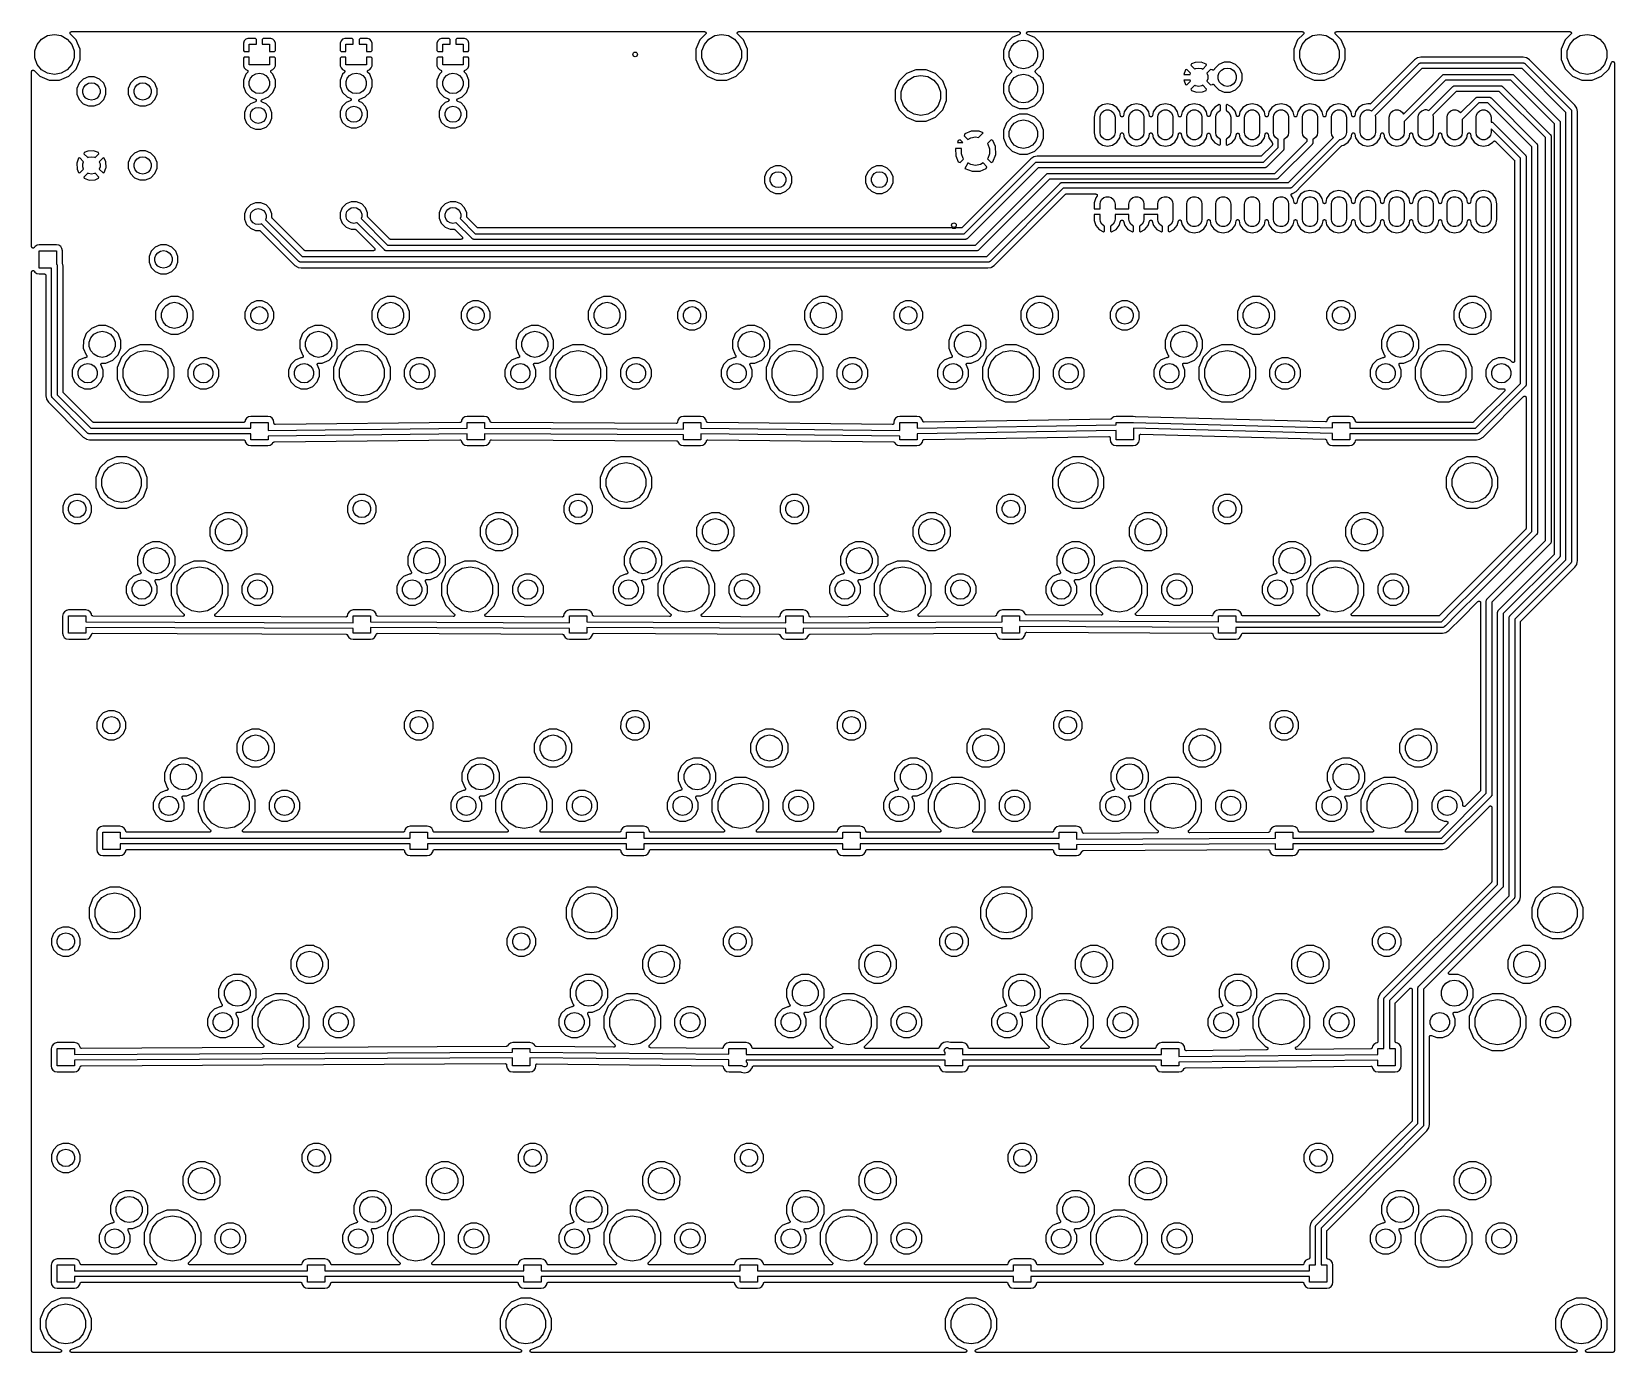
# Model space of a CAD drawing. Extents: x 30 to 169, y -146 to -30.
import ezdxf

# ---------------------------------------------------------------- set-up
doc = ezdxf.new("R2010")
doc.units = 0
doc.header["$MEASUREMENT"] = 0
doc.layers.add('BLACK', color=7, linetype='CONTINUOUS')

msp = doc.modelspace()

# ---------------------------------------------------------------- linework, layer by layer
at = {"layer": 'Black'}
for p, q in [((30.8708, -30.6543), (31.3992, -30.3493)), ((31.3992, -30.3493), (32, -30.2433)), ((32, -30.2433), (32.6008, -30.3493)), ((32.6008, -30.3493), (33.1292, -30.6543)), ((33.3737, -30.138), (33.3752, -30.1215)), ((33.3752, -30.1434), (33.3737, -30.138)), ((33.3752, -30.1049), (33.3771, -30.0996)), ((33.3752, -30.1215), (33.3752, -30.1049)), ((33.3752, -30.1491), (33.3752, -30.1434)), ((33.3808, -30.1646), (33.3752, -30.1491)), ((33.3771, -30.0996), (33.3776, -30.094)), ((33.3776, -30.094), (33.3846, -30.079)), ((33.3851, -30.1806), (33.3808, -30.1646)), ((33.3846, -30.079), (33.3902, -30.0635)), ((33.3883, -30.1852), (33.3851, -30.1806)), ((33.3902, -30.1905), (33.3883, -30.1852)), ((33.3902, -30.0635), (33.3939, -30.0592)), ((33.4009, -30.2032), (33.3902, -30.1905)), ((33.3939, -30.0592), (33.3963, -30.0541)), ((33.3963, -30.0541), (33.408, -30.0424)), ((33.4103, -30.2167), (33.4009, -30.2032)), ((33.408, -30.0424), (33.4186, -30.0297)), ((33.9154, -30.7226), (33.4103, -30.2167)), ((33.4186, -30.0297), (33.4235, -30.0269)), ((33.4235, -30.0269), (33.4275, -30.0229)), ((33.4275, -30.0229), (33.4425, -30.0159)), ((33.4425, -30.0159), (33.4568, -30.0077)), ((33.4568, -30.0077), (33.4623, -30.0067)), ((33.4623, -30.0067), (33.4675, -30.0043)), ((33.4675, -30.0043), (33.4839, -30.0029)), ((33.4839, -30.0029), (33.5002, -30)), ((33.5002, -30), (89.1004, -30)), ((89.1901, -30.2169), (88.6869, -30.7193)), ((89.1004, -30), (89.1168, -30.0029)), ((89.1168, -30.0029), (89.1334, -30.0044)), ((89.1334, -30.0044), (89.1384, -30.0067)), ((89.1384, -30.0067), (89.1439, -30.0077)), ((89.1439, -30.0077), (89.1583, -30.016)), ((89.1583, -30.016), (89.1734, -30.023)), ((89.1734, -30.023), (89.1773, -30.0269)), ((89.1773, -30.0269), (89.1821, -30.0297)), ((89.1821, -30.0297), (89.1928, -30.0425)), ((89.1997, -30.2033), (89.1901, -30.2169)), ((89.1928, -30.0425), (89.2045, -30.0542)), ((89.2104, -30.1905), (89.1997, -30.2033)), ((89.2045, -30.0542), (89.2069, -30.0593)), ((89.2069, -30.0593), (89.2104, -30.0635)), ((89.2104, -30.0635), (89.2161, -30.0791)), ((89.2123, -30.1853), (89.2104, -30.1905)), ((89.2155, -30.1808), (89.2123, -30.1853)), ((89.2198, -30.1647), (89.2155, -30.1808)), ((89.2161, -30.0791), (89.2231, -30.0942)), ((89.2255, -30.1491), (89.2198, -30.1647)), ((89.2231, -30.0942), (89.2236, -30.0997)), ((89.2236, -30.0997), (89.2255, -30.1049)), ((89.2255, -30.1049), (89.2255, -30.1216)), ((89.2255, -30.1216), (89.2269, -30.1382)), ((89.2269, -30.1382), (89.2255, -30.1435)), ((89.2255, -30.1435), (89.2255, -30.1491)), ((89.4708, -30.6543), (89.9992, -30.3493)), ((89.9992, -30.3493), (90.6, -30.2433)), ((90.6, -30.2433), (91.2008, -30.3493)), ((91.2008, -30.3493), (91.7292, -30.6543)), ((91.9737, -30.138), (91.9752, -30.1215)), ((91.9752, -30.1434), (91.9737, -30.138)), ((91.9752, -30.1049), (91.9771, -30.0996)), ((91.9752, -30.1215), (91.9752, -30.1049)), ((91.9752, -30.1491), (91.9752, -30.1434)), ((91.9808, -30.1646), (91.9752, -30.1491)), ((91.9771, -30.0996), (91.9776, -30.094)), ((91.9776, -30.094), (91.9846, -30.079)), ((91.9851, -30.1806), (91.9808, -30.1646)), ((91.9846, -30.079), (91.9902, -30.0635)), ((91.9883, -30.1852), (91.9851, -30.1806)), ((91.9902, -30.1905), (91.9883, -30.1852)), ((91.9902, -30.0635), (91.9939, -30.0592)), ((92.0009, -30.2032), (91.9902, -30.1905)), ((91.9939, -30.0592), (91.9963, -30.0541)), ((91.9963, -30.0541), (92.008, -30.0424)), ((92.0103, -30.2167), (92.0009, -30.2032)), ((92.008, -30.0424), (92.0186, -30.0297)), ((92.5154, -30.7226), (92.0103, -30.2167)), ((92.0186, -30.0297), (92.0235, -30.0269)), ((92.0235, -30.0269), (92.0275, -30.0229)), ((92.0275, -30.0229), (92.0425, -30.0159)), ((92.0425, -30.0159), (92.0568, -30.0077)), ((92.0568, -30.0077), (92.0623, -30.0067)), ((92.0623, -30.0067), (92.0675, -30.0043)), ((92.0675, -30.0043), (92.0839, -30.0029)), ((92.0839, -30.0029), (92.1002, -30)), ((92.1002, -30), (116.697, -30)), ((116.105, -30.5088), (115.611, -31.0029)), ((116.745, -30.2444), (116.105, -30.5088)), ((116.697, -30), (116.716, -30.0034)), ((116.716, -30.0034), (116.735, -30.0059)), ((116.735, -30.0059), (116.738, -30.0072)), ((116.738, -30.0072), (116.74, -30.0077)), ((116.74, -30.0077), (116.757, -30.0174)), ((116.762, -30.234), (116.745, -30.2444)), ((116.757, -30.0174), (116.774, -30.0263)), ((116.778, -30.2243), (116.762, -30.234)), ((116.774, -30.0263), (116.776, -30.0283)), ((116.776, -30.0283), (116.778, -30.0297)), ((116.778, -30.0297), (116.791, -30.0446)), ((116.78, -30.2222), (116.778, -30.2243)), ((116.783, -30.2207), (116.78, -30.2222)), ((116.794, -30.2053), (116.783, -30.2207)), ((116.791, -30.0446), (116.804, -30.0589)), ((116.807, -30.1905), (116.794, -30.2053)), ((116.804, -30.0589), (116.805, -30.0614)), ((116.805, -30.0614), (116.807, -30.0635)), ((116.807, -30.0635), (116.813, -30.0817)), ((116.808, -30.1879), (116.807, -30.1905)), ((116.809, -30.1857), (116.808, -30.1879)), ((116.815, -30.1673), (116.809, -30.1857)), ((116.813, -30.0817), (116.821, -30.0996)), ((116.822, -30.1491), (116.815, -30.1673)), ((116.821, -30.0996), (116.821, -30.1024)), ((116.821, -30.1024), (116.822, -30.1049)), ((116.822, -30.1049), (116.822, -30.1243)), ((116.822, -30.1243), (116.823, -30.1437)), ((116.823, -30.1437), (116.822, -30.1463)), ((116.822, -30.1463), (116.822, -30.1491)), ((117.379, -30.1435), (117.38, -30.1242)), ((117.38, -30.1462), (117.379, -30.1435)), ((117.38, -30.1049), (117.381, -30.1023)), ((117.38, -30.1242), (117.38, -30.1049)), ((117.38, -30.1491), (117.38, -30.1462)), ((117.386, -30.1672), (117.38, -30.1491)), ((117.381, -30.0994), (117.388, -30.0816)), ((117.381, -30.1023), (117.381, -30.0994)), ((117.392, -30.1855), (117.386, -30.1672)), ((117.388, -30.0816), (117.395, -30.0635)), ((117.394, -30.1878), (117.392, -30.1855)), ((117.395, -30.1905), (117.394, -30.1878)), ((117.395, -30.0635), (117.397, -30.0613)), ((117.407, -30.2053), (117.395, -30.1905)), ((117.397, -30.0613), (117.398, -30.0587)), ((117.398, -30.0587), (117.411, -30.0445)), ((117.419, -30.2206), (117.407, -30.2053)), ((117.411, -30.0445), (117.423, -30.0297)), ((117.421, -30.2221), (117.419, -30.2206)), ((117.423, -30.2243), (117.421, -30.2221)), ((117.423, -30.0297), (117.426, -30.0283)), ((117.44, -30.2339), (117.423, -30.2243)), ((117.426, -30.0283), (117.427, -30.0262)), ((117.427, -30.0262), (117.445, -30.0173)), ((117.456, -30.2443), (117.44, -30.2339)), ((117.445, -30.0173), (117.461, -30.0077)), ((118.097, -30.5105), (117.456, -30.2443)), ((117.461, -30.0077), (117.464, -30.0072)), ((117.464, -30.0072), (117.467, -30.0058)), ((117.467, -30.0058), (117.486, -30.0033)), ((117.486, -30.0033), (117.505, -30)), ((117.505, -30), (141.6, -30)), ((118.591, -31.0055), (118.097, -30.5105)), ((141.69, -30.2169), (141.187, -30.7193)), ((141.6, -30), (141.617, -30.0029)), ((141.617, -30.0029), (141.633, -30.0044)), ((141.633, -30.0044), (141.638, -30.0067)), ((141.638, -30.0067), (141.644, -30.0077)), ((141.644, -30.0077), (141.658, -30.016)), ((141.658, -30.016), (141.673, -30.023)), ((141.673, -30.023), (141.677, -30.0269)), ((141.677, -30.0269), (141.682, -30.0297)), ((141.682, -30.0297), (141.693, -30.0425)), ((141.7, -30.2033), (141.69, -30.2169)), ((141.693, -30.0425), (141.705, -30.0542)), ((141.71, -30.1905), (141.7, -30.2033)), ((141.705, -30.0542), (141.707, -30.0593)), ((141.707, -30.0593), (141.71, -30.0635)), ((141.71, -30.0635), (141.716, -30.0791)), ((141.712, -30.1853), (141.71, -30.1905)), ((141.715, -30.1808), (141.712, -30.1853)), ((141.72, -30.1647), (141.715, -30.1808)), ((141.716, -30.0791), (141.723, -30.0942)), ((141.725, -30.1491), (141.72, -30.1647)), ((141.723, -30.0942), (141.724, -30.0997)), ((141.724, -30.0997), (141.725, -30.1049)), ((141.725, -30.1049), (141.725, -30.1216)), ((141.725, -30.1216), (141.727, -30.1382)), ((141.727, -30.1382), (141.725, -30.1435)), ((141.725, -30.1435), (141.725, -30.1491)), ((141.971, -30.6543), (142.499, -30.3493)), ((142.499, -30.3493), (143.1, -30.2433)), ((143.1, -30.2433), (143.701, -30.3493)), ((143.701, -30.3493), (144.229, -30.6543)), ((144.474, -30.138), (144.475, -30.1215)), ((144.475, -30.1434), (144.474, -30.138)), ((144.475, -30.1049), (144.477, -30.0996)), ((144.475, -30.1215), (144.475, -30.1049)), ((144.475, -30.1491), (144.475, -30.1434)), ((144.481, -30.1646), (144.475, -30.1491)), ((144.477, -30.0996), (144.478, -30.094)), ((144.478, -30.094), (144.485, -30.079)), ((144.485, -30.1806), (144.481, -30.1646)), ((144.485, -30.079), (144.49, -30.0635)), ((144.488, -30.1852), (144.485, -30.1806)), ((144.49, -30.1905), (144.488, -30.1852)), ((144.49, -30.0635), (144.494, -30.0592)), ((144.501, -30.2032), (144.49, -30.1905)), ((144.494, -30.0592), (144.496, -30.0541)), ((144.496, -30.0541), (144.508, -30.0424)), ((144.51, -30.2167), (144.501, -30.2032)), ((144.508, -30.0424), (144.519, -30.0297)), ((145.015, -30.7226), (144.51, -30.2167)), ((144.519, -30.0297), (144.523, -30.0269)), ((144.523, -30.0269), (144.527, -30.0229)), ((144.527, -30.0229), (144.542, -30.0159)), ((144.542, -30.0159), (144.557, -30.0077)), ((144.557, -30.0077), (144.562, -30.0067)), ((144.562, -30.0067), (144.567, -30.0043)), ((144.567, -30.0043), (144.584, -30.0029)), ((144.584, -30.0029), (144.6, -30)), ((144.6, -30), (165.1, -30)), ((165.19, -30.2169), (164.687, -30.7193)), ((165.1, -30), (165.117, -30.0029)), ((165.117, -30.0029), (165.133, -30.0044)), ((165.133, -30.0044), (165.138, -30.0067)), ((165.138, -30.0067), (165.144, -30.0077)), ((165.144, -30.0077), (165.158, -30.016)), ((165.158, -30.016), (165.173, -30.023)), ((165.173, -30.023), (165.177, -30.0269)), ((165.177, -30.0269), (165.182, -30.0297)), ((165.182, -30.0297), (165.193, -30.0425)), ((165.2, -30.2033), (165.19, -30.2169)), ((165.193, -30.0425), (165.205, -30.0542)), ((165.21, -30.1905), (165.2, -30.2033)), ((165.205, -30.0542), (165.207, -30.0593)), ((165.207, -30.0593), (165.21, -30.0635)), ((165.21, -30.0635), (165.216, -30.0791)), ((165.212, -30.1853), (165.21, -30.1905)), ((165.215, -30.1808), (165.212, -30.1853)), ((165.22, -30.1647), (165.215, -30.1808)), ((165.216, -30.0791), (165.223, -30.0942)), ((165.225, -30.1491), (165.22, -30.1647)), ((165.223, -30.0942), (165.224, -30.0997)), ((165.224, -30.0997), (165.225, -30.1049)), ((165.225, -30.1049), (165.225, -30.1216)), ((165.225, -30.1216), (165.227, -30.1382)), ((165.227, -30.1382), (165.225, -30.1435)), ((165.225, -30.1435), (165.225, -30.1491)), ((165.471, -30.6543), (165.999, -30.3493)), ((165.999, -30.3493), (166.6, -30.2433)), ((166.6, -30.2433), (167.201, -30.3493)), ((167.201, -30.3493), (167.729, -30.6543)), ((30.27, -31.695), (30.4787, -31.1217)), ((30.27, -32.305), (30.27, -31.695)), ((30.4787, -31.1217), (30.8708, -30.6543)), ((33.1292, -30.6543), (33.5213, -31.1217)), ((33.5213, -31.1217), (33.73, -31.695)), ((33.73, -31.695), (33.73, -32.305)), ((34.0391, -31.0222), (33.9154, -30.7226)), ((34.2584, -31.5528), (34.0391, -31.0222)), ((34.2576, -32.4511), (34.2584, -31.5528)), ((48.6693, -30.8122), (48.592, -30.999)), ((48.592, -30.999), (48.592, -31.6616)), ((48.592, -31.6616), (48.6764, -31.746)), ((48.8122, -30.6693), (48.6693, -30.8122)), ((48.6764, -31.746), (49.1, -31.746)), ((48.999, -30.592), (48.8122, -30.6693)), ((49.6616, -30.592), (48.999, -30.592)), ((49.1, -31.746), (49.1, -31.1)), ((49.1, -31.1), (49.746, -31.1)), ((49.746, -30.6764), (49.6616, -30.592)), ((49.746, -31.1), (49.746, -30.6764)), ((50.3384, -30.592), (50.254, -30.6764)), ((50.254, -30.6764), (50.254, -31.1)), ((50.254, -31.1), (50.9, -31.1)), ((51.001, -30.592), (50.3384, -30.592)), ((50.9, -31.1), (50.9, -31.746)), ((50.9, -31.746), (51.3236, -31.746)), ((51.1878, -30.6693), (51.001, -30.592)), ((51.3307, -30.8122), (51.1878, -30.6693)), ((51.3236, -31.746), (51.408, -31.6616)), ((51.408, -30.999), (51.3307, -30.8122)), ((51.408, -31.6616), (51.408, -30.999)), ((57.1693, -30.8122), (57.092, -30.999)), ((57.092, -30.999), (57.092, -31.6616)), ((57.092, -31.6616), (57.1764, -31.746)), ((57.3122, -30.6693), (57.1693, -30.8122)), ((57.1764, -31.746), (57.6, -31.746)), ((57.499, -30.592), (57.3122, -30.6693)), ((58.1616, -30.592), (57.499, -30.592)), ((57.6, -31.746), (57.6, -31.1)), ((57.6, -31.1), (58.246, -31.1)), ((58.246, -30.6764), (58.1616, -30.592)), ((58.246, -31.1), (58.246, -30.6764)), ((58.8384, -30.592), (58.754, -30.6764)), ((58.754, -30.6764), (58.754, -31.1)), ((58.754, -31.1), (59.4, -31.1)), ((59.501, -30.592), (58.8384, -30.592)), ((59.4, -31.1), (59.4, -31.746)), ((59.4, -31.746), (59.8236, -31.746)), ((59.6878, -30.6693), (59.501, -30.592)), ((59.8307, -30.8122), (59.6878, -30.6693)), ((59.8236, -31.746), (59.908, -31.6616)), ((59.908, -30.999), (59.8307, -30.8122)), ((59.908, -31.6616), (59.908, -30.999)), ((65.6693, -30.8122), (65.592, -30.999)), ((65.592, -30.999), (65.592, -31.6616)), ((65.592, -31.6616), (65.6764, -31.746)), ((65.8122, -30.6693), (65.6693, -30.8122)), ((65.6764, -31.746), (66.1, -31.746)), ((65.999, -30.592), (65.8122, -30.6693)), ((66.6616, -30.592), (65.999, -30.592)), ((66.1, -31.746), (66.1, -31.1)), ((66.1, -31.1), (66.746, -31.1)), ((66.746, -30.6764), (66.6616, -30.592)), ((66.746, -31.1), (66.746, -30.6764)), ((67.3384, -30.592), (67.254, -30.6764)), ((67.254, -30.6764), (67.254, -31.1)), ((67.254, -31.1), (67.9, -31.1)), ((68.001, -30.592), (67.3384, -30.592)), ((67.9, -31.1), (67.9, -31.746)), ((67.9, -31.746), (68.3236, -31.746)), ((68.1878, -30.6693), (68.001, -30.592)), ((68.3307, -30.8122), (68.1878, -30.6693)), ((68.3236, -31.746), (68.408, -31.6616)), ((68.408, -30.999), (68.3307, -30.8122)), ((68.408, -31.6616), (68.408, -30.999)), ((88.3424, -31.5489), (88.3416, -32.4472)), ((88.6869, -30.7193), (88.3424, -31.5489)), ((88.87, -31.695), (89.0787, -31.1217)), ((88.87, -32.305), (88.87, -31.695)), ((89.0787, -31.1217), (89.4708, -30.6543)), ((91.7292, -30.6543), (92.1213, -31.1217)), ((92.1213, -31.1217), (92.33, -31.695)), ((92.33, -31.695), (92.33, -32.305)), ((92.8584, -31.5528), (92.5154, -30.7226)), ((92.8576, -32.4511), (92.8584, -31.5528)), ((115.611, -31.0029), (115.342, -31.6488)), ((115.342, -31.6488), (115.342, -32.3482)), ((115.864, -31.7821), (116.013, -31.3726)), ((115.864, -32.2179), (115.864, -31.7821)), ((116.013, -31.3726), (116.293, -31.0388)), ((116.293, -31.0388), (116.671, -30.8209)), ((116.671, -30.8209), (117.1, -30.7452)), ((117.1, -30.7452), (117.529, -30.8209)), ((117.529, -30.8209), (117.907, -31.0388)), ((117.907, -31.0388), (118.187, -31.3726)), ((118.187, -31.3726), (118.336, -31.7821)), ((118.336, -31.7821), (118.336, -32.2179)), ((118.858, -31.6518), (118.591, -31.0055)), ((118.858, -32.3512), (118.858, -31.6518)), ((141.187, -30.7193), (140.842, -31.5489)), ((140.842, -31.5489), (140.842, -32.4472)), ((141.37, -31.695), (141.579, -31.1217)), ((141.37, -32.305), (141.37, -31.695)), ((141.579, -31.1217), (141.971, -30.6543)), ((144.229, -30.6543), (144.621, -31.1217)), ((144.621, -31.1217), (144.83, -31.695)), ((144.83, -31.695), (144.83, -32.305)), ((145.358, -31.5528), (145.015, -30.7226)), ((145.358, -32.4511), (145.358, -31.5528)), ((164.687, -30.7193), (164.342, -31.5489)), ((164.342, -31.5489), (164.342, -32.4472)), ((164.87, -31.695), (165.079, -31.1217)), ((164.87, -32.305), (164.87, -31.695)), ((165.079, -31.1217), (165.471, -30.6543)), ((167.729, -30.6543), (168.121, -31.1217)), ((168.121, -31.1217), (168.33, -31.695)), ((168.33, -31.695), (168.33, -32.305)), ((30.4787, -32.8783), (30.27, -32.305)), ((30.8708, -33.3457), (30.4787, -32.8783)), ((31.3992, -33.6507), (30.8708, -33.3457)), ((33.1292, -33.3457), (32.6008, -33.6507)), ((33.5213, -32.8783), (33.1292, -33.3457)), ((33.2774, -33.9154), (33.9131, -33.2807)), ((33.73, -32.305), (33.5213, -32.8783)), ((33.9131, -33.2807), (34.2576, -32.4511)), ((48.6764, -32.254), (48.592, -32.3384)), ((48.592, -32.3384), (48.592, -33.001)), ((48.592, -33.001), (48.6693, -33.1878)), ((48.6693, -33.1878), (48.8122, -33.3307)), ((49.1, -32.254), (48.6764, -32.254)), ((48.8122, -33.3307), (48.9236, -33.3768)), ((49.1, -32.9), (49.1, -32.254)), ((50.9, -32.9), (49.1, -32.9)), ((50.9, -32.254), (50.9, -32.9)), ((51.3236, -32.254), (50.9, -32.254)), ((51.0763, -33.3768), (51.1878, -33.3307)), ((51.1878, -33.3307), (51.3307, -33.1878)), ((51.408, -32.3384), (51.3236, -32.254)), ((51.3307, -33.1878), (51.408, -33.001)), ((51.408, -33.001), (51.408, -32.3384)), ((57.1764, -32.254), (57.092, -32.3384)), ((57.092, -32.3384), (57.092, -33.001)), ((57.092, -33.001), (57.1693, -33.1878)), ((57.1693, -33.1878), (57.3122, -33.3307)), ((57.6, -32.254), (57.1764, -32.254)), ((57.3122, -33.3307), (57.4236, -33.3768)), ((57.6, -32.9), (57.6, -32.254)), ((59.4, -32.9), (57.6, -32.9)), ((59.4, -32.254), (59.4, -32.9)), ((59.8236, -32.254), (59.4, -32.254)), ((59.5763, -33.3768), (59.6878, -33.3307)), ((59.6878, -33.3307), (59.8307, -33.1878)), ((59.908, -32.3384), (59.8236, -32.254)), ((59.8307, -33.1878), (59.908, -33.001)), ((59.908, -33.001), (59.908, -32.3384)), ((65.6764, -32.254), (65.592, -32.3384)), ((65.592, -32.3384), (65.592, -33.001)), ((65.592, -33.001), (65.6693, -33.1878)), ((65.6693, -33.1878), (65.8122, -33.3307)), ((66.1, -32.254), (65.6764, -32.254)), ((65.8122, -33.3307), (65.9236, -33.3768)), ((66.1, -32.9), (66.1, -32.254)), ((67.9, -32.9), (66.1, -32.9)), ((67.9, -32.254), (67.9, -32.9)), ((68.3236, -32.254), (67.9, -32.254)), ((68.0763, -33.3768), (68.1878, -33.3307)), ((68.1878, -33.3307), (68.3307, -33.1878)), ((68.408, -32.3384), (68.3236, -32.254)), ((68.3307, -33.1878), (68.408, -33.001)), ((68.408, -33.001), (68.408, -32.3384)), ((88.3416, -32.4472), (88.6846, -33.2774)), ((88.6846, -33.2774), (89.3193, -33.9131)), ((89.0787, -32.8783), (88.87, -32.305)), ((89.4708, -33.3457), (89.0787, -32.8783)), ((89.9992, -33.6507), (89.4708, -33.3457)), ((91.7292, -33.3457), (91.2008, -33.6507)), ((92.1213, -32.8783), (91.7292, -33.3457)), ((91.8774, -33.9154), (92.5131, -33.2807)), ((92.33, -32.305), (92.1213, -32.8783)), ((92.5131, -33.2807), (92.8576, -32.4511)), ((107.653, -33.3416), (106.823, -33.6846)), ((108.551, -33.3424), (107.653, -33.3416)), ((109.381, -33.6869), (108.551, -33.3424)), ((115.342, -32.3482), (115.609, -32.9945)), ((115.609, -32.9945), (116.024, -33.4106)), ((116.013, -32.6274), (115.864, -32.2179)), ((116.293, -32.9612), (116.013, -32.6274)), ((116.671, -33.1791), (116.293, -32.9612)), ((117.1, -33.2548), (116.671, -33.1791)), ((117.529, -33.1791), (117.1, -33.2548)), ((117.907, -32.9612), (117.529, -33.1791)), ((118.187, -32.6274), (117.907, -32.9612)), ((118.176, -33.4098), (118.589, -32.9971)), ((118.336, -32.2179), (118.187, -32.6274)), ((118.589, -32.9971), (118.612, -32.9436)), ((118.612, -32.9436), (118.858, -32.3512)), ((131.344, -33.3491), (131.2, -33.75)), ((131.456, -33.3154), (131.344, -33.3491)), ((131.787, -33.6463), (131.456, -33.3154)), ((131.85, -32.8404), (131.815, -32.9562)), ((131.815, -32.9562), (132.149, -33.2896)), ((132.175, -32.706), (131.85, -32.8404)), ((132.149, -33.2896), (132.225, -33.2454)), ((132.698, -32.6811), (132.175, -32.706)), ((132.225, -33.2454), (132.5, -33.1969)), ((132.5, -33.1969), (132.775, -33.2454)), ((133.151, -32.844), (132.698, -32.6811)), ((132.775, -33.2454), (132.851, -33.2896)), ((132.851, -33.2896), (133.185, -32.9562)), ((133.185, -32.9562), (133.151, -32.844)), ((133.544, -33.3154), (133.213, -33.6463)), ((133.687, -33.3585), (133.544, -33.3154)), ((133.688, -33.3596), (133.687, -33.3585)), ((133.693, -33.3618), (133.688, -33.3596)), ((133.825, -33.3597), (133.82, -33.3618)), ((133.837, -33.3485), (133.825, -33.3597)), ((133.85, -33.3384), (133.837, -33.3485)), ((133.853, -33.3337), (133.85, -33.3384)), ((133.857, -33.3299), (133.853, -33.3337)), ((133.865, -33.3152), (133.857, -33.3299)), ((133.874, -33.3012), (133.865, -33.3152)), ((133.892, -33.2581), (133.874, -33.3012)), ((134.26, -32.8905), (133.892, -33.2581)), ((134.741, -32.6918), (134.26, -32.8905)), ((134.484, -33.3848), (134.725, -33.2454)), ((134.725, -33.2454), (135, -33.1969)), ((135.261, -32.6922), (134.741, -32.6918)), ((135, -33.1969), (135.275, -33.2454)), ((135.742, -32.8918), (135.261, -32.6922)), ((135.275, -33.2454), (135.516, -33.3848)), ((136.11, -33.26), (135.742, -32.8918)), ((136.308, -33.741), (136.11, -33.26)), ((140.842, -32.4472), (141.185, -33.2774)), ((141.185, -33.2774), (141.819, -33.9131)), ((141.579, -32.8783), (141.37, -32.305)), ((141.971, -33.3457), (141.579, -32.8783)), ((142.499, -33.6507), (141.971, -33.3457)), ((144.229, -33.3457), (143.701, -33.6507)), ((144.621, -32.8783), (144.229, -33.3457)), ((144.377, -33.9154), (145.013, -33.2807)), ((144.83, -32.305), (144.621, -32.8783)), ((145.013, -33.2807), (145.358, -32.4511)), ((151.455, -32.4729), (147.609, -36.3193)), ((147.688, -36.9588), (151.823, -32.8232)), ((152.104, -33.25), (147.983, -37.3703)), ((151.711, -32.302), (151.455, -32.4729)), ((151.742, -32.2957), (151.711, -32.302)), ((152.013, -32.242), (151.742, -32.2957)), ((151.742, -32.2957), (151.742, -32.2957)), ((151.823, -32.8232), (151.832, -32.8169)), ((151.832, -32.8169), (151.839, -32.8085)), ((151.839, -32.8085), (151.868, -32.7922)), ((151.868, -32.7922), (151.894, -32.7734)), ((151.894, -32.7734), (151.905, -32.7706)), ((151.905, -32.7706), (151.914, -32.7651)), ((151.914, -32.7651), (151.947, -32.7594)), ((151.947, -32.7594), (151.978, -32.751)), ((151.978, -32.751), (151.989, -32.7519)), ((151.989, -32.7519), (152, -32.75)), ((152, -32.75), (161, -32.75)), ((160.987, -32.242), (152.013, -32.242)), ((160.896, -33.25), (152.104, -33.25)), ((164.75, -37.1036), (160.896, -33.25)), ((161.258, -32.2957), (160.987, -32.242)), ((161, -32.75), (161.011, -32.7519)), ((161.011, -32.7519), (161.022, -32.751)), ((161.022, -32.751), (161.053, -32.7594)), ((161.053, -32.7594), (161.086, -32.7651)), ((161.086, -32.7651), (161.095, -32.7706)), ((161.095, -32.7706), (161.106, -32.7734)), ((161.106, -32.7734), (161.132, -32.7922)), ((161.132, -32.7922), (161.161, -32.8085)), ((161.161, -32.8085), (161.168, -32.8169)), ((161.168, -32.8169), (161.177, -32.8232)), ((161.177, -32.8232), (165.177, -36.8232)), ((161.289, -32.302), (161.258, -32.2957)), ((161.258, -32.2957), (161.258, -32.2957)), ((161.423, -32.3913), (161.289, -32.302)), ((161.545, -32.4729), (161.423, -32.3913)), ((165.527, -36.4552), (161.545, -32.4729)), ((164.342, -32.4472), (164.685, -33.2774)), ((164.685, -33.2774), (165.319, -33.9131)), ((165.079, -32.8783), (164.87, -32.305)), ((165.471, -33.3457), (165.079, -32.8783)), ((165.999, -33.6507), (165.471, -33.3457)), ((167.729, -33.3457), (167.201, -33.6507)), ((168.121, -32.8783), (167.729, -33.3457)), ((167.877, -33.9154), (168.513, -33.2807)), ((168.33, -32.305), (168.121, -32.8783)), ((168.513, -33.2807), (168.756, -32.6965)), ((168.756, -32.6965), (168.766, -32.6803)), ((168.766, -32.6803), (168.776, -32.6636)), ((168.776, -32.6636), (168.778, -32.6617)), ((168.778, -32.6617), (168.779, -32.6593)), ((168.779, -32.6593), (168.795, -32.6476)), ((168.795, -32.6476), (168.809, -32.6352)), ((168.809, -32.6352), (168.812, -32.6343)), ((168.812, -32.6343), (168.814, -32.6325)), ((168.814, -32.6325), (168.833, -32.6267)), ((168.833, -32.6267), (168.851, -32.6201)), ((168.851, -32.6201), (168.854, -32.6201)), ((168.854, -32.6201), (168.857, -32.6193)), ((168.857, -32.6193), (168.876, -32.6201)), ((168.876, -32.6201), (168.895, -32.6201)), ((168.895, -32.6201), (168.898, -32.6211)), ((168.898, -32.6211), (168.901, -32.6212)), ((168.901, -32.6212), (168.918, -32.6286)), ((168.918, -32.6286), (168.936, -32.6352)), ((168.936, -32.6352), (168.939, -32.6371)), ((168.939, -32.6371), (168.941, -32.6382)), ((168.941, -32.6382), (168.956, -32.6512)), ((168.956, -32.6512), (168.97, -32.6636)), ((168.97, -32.6636), (168.972, -32.6661)), ((168.972, -32.6661), (168.974, -32.668)), ((168.974, -32.668), (168.983, -32.6851)), ((168.983, -32.6851), (168.992, -32.7018)), ((168.992, -32.7018), (168.993, -32.7046)), ((168.993, -32.7046), (168.994, -32.7071)), ((168.994, -32.7071), (168.997, -32.7263)), ((168.997, -32.7263), (169, -32.7452)), ((169, -32.7452), (169, -145.873)), ((30, -33.4996), (30.0029, -33.4832)), ((30, -35.5267), (30, -33.4996)), ((30.0029, -33.4832), (30.0044, -33.4666)), ((30.0044, -33.4666), (30.0067, -33.4616)), ((30.0067, -33.4616), (30.0077, -33.4561)), ((30.0077, -33.4561), (30.016, -33.4417)), ((30.016, -33.4417), (30.023, -33.4266)), ((30.023, -33.4266), (30.0269, -33.4227)), ((30.0269, -33.4227), (30.0297, -33.4179)), ((30.0297, -33.4179), (30.0425, -33.4072)), ((30.0425, -33.4072), (30.0542, -33.3955)), ((30.0542, -33.3955), (30.0593, -33.3931)), ((30.0593, -33.3931), (30.0635, -33.3896)), ((30.0635, -33.3896), (30.0791, -33.3839)), ((30.0791, -33.3839), (30.0942, -33.3769)), ((30.0942, -33.3769), (30.0997, -33.3764)), ((30.0997, -33.3764), (30.1049, -33.3745)), ((30.1049, -33.3745), (30.1216, -33.3745)), ((30.1216, -33.3745), (30.1382, -33.3731)), ((30.1382, -33.3731), (30.1435, -33.3745)), ((30.1435, -33.3745), (30.1491, -33.3745)), ((30.1491, -33.3745), (30.1647, -33.3802)), ((30.1647, -33.3802), (30.1808, -33.3845)), ((30.1808, -33.3845), (30.1853, -33.3877)), ((30.1853, -33.3877), (30.1905, -33.3896)), ((30.1905, -33.3896), (30.2032, -33.4003)), ((30.2032, -33.4003), (30.2169, -33.4099)), ((30.2169, -33.4099), (30.7193, -33.9131)), ((30.7193, -33.9131), (31.5489, -34.2576)), ((32, -33.7567), (31.3992, -33.6507)), ((31.5489, -34.2576), (32.4472, -34.2584)), ((32.6008, -33.6507), (32, -33.7567)), ((32.4472, -34.2584), (33.2774, -33.9154)), ((34.174, -34.5297), (33.9802, -34.9963)), ((34.5315, -34.1727), (34.174, -34.5297)), ((34.9985, -33.9798), (34.5315, -34.1727)), ((34.5876, -34.8675), (34.7583, -34.664)), ((34.7583, -34.664), (34.9884, -34.5312)), ((34.9884, -34.5312), (35.25, -34.4851)), ((35.5037, -33.9802), (34.9985, -33.9798)), ((35.25, -34.4851), (35.5116, -34.5312)), ((35.9703, -34.174), (35.5037, -33.9802)), ((35.5116, -34.5312), (35.7417, -34.664)), ((35.7417, -34.664), (35.9124, -34.8675)), ((36.3273, -34.5315), (35.9703, -34.174)), ((36.5202, -34.9985), (36.3273, -34.5315)), ((38.674, -34.5297), (38.4802, -34.9963)), ((39.0315, -34.1727), (38.674, -34.5297)), ((39.4985, -33.9798), (39.0315, -34.1727)), ((39.0876, -34.8675), (39.2583, -34.664)), ((39.2583, -34.664), (39.4884, -34.5312)), ((39.4884, -34.5312), (39.75, -34.4851)), ((40.0037, -33.9802), (39.4985, -33.9798)), ((39.75, -34.4851), (40.0116, -34.5312)), ((40.4703, -34.174), (40.0037, -33.9802)), ((40.0116, -34.5312), (40.2417, -34.664)), ((40.2417, -34.664), (40.4124, -34.8675)), ((40.8273, -34.5315), (40.4703, -34.174)), ((40.9764, -34.8925), (40.8273, -34.5315)), ((48.5922, -34.2587), (48.5918, -34.8188)), ((48.8071, -33.7414), (48.5922, -34.2587)), ((48.9647, -33.584), (48.8071, -33.7414)), ((48.9236, -33.3768), (48.9353, -33.3843)), ((48.9353, -33.3843), (48.9479, -33.3902)), ((48.9479, -33.3902), (48.9538, -33.396)), ((48.9538, -33.396), (48.9608, -33.4005)), ((48.9608, -33.4005), (48.9693, -33.4115)), ((48.9727, -33.5726), (48.9647, -33.584)), ((48.9693, -33.4115), (48.9791, -33.4214)), ((48.9821, -33.5624), (48.9727, -33.5726)), ((48.9791, -33.4214), (48.9826, -33.4289)), ((48.9853, -33.5547), (48.9821, -33.5624)), ((48.9826, -33.4289), (48.9876, -33.4355)), ((48.99, -33.5479), (48.9853, -33.5547)), ((48.9876, -33.4355), (48.9918, -33.4487)), ((48.9937, -33.5345), (48.99, -33.5479)), ((48.9918, -33.4487), (48.9977, -33.4614)), ((48.999, -33.5216), (48.9937, -33.5345)), ((48.9977, -33.4614), (48.9984, -33.4696)), ((48.9984, -33.4696), (49.0009, -33.4775)), ((48.9993, -33.5133), (48.999, -33.5216)), ((49.0015, -33.5053), (48.9993, -33.5133)), ((49.0009, -33.4775), (49.0003, -33.4914)), ((49.0003, -33.4914), (49.0015, -33.5053)), ((49.1103, -34.3831), (49.2176, -34.0883)), ((49.1103, -34.6969), (49.1103, -34.3831)), ((49.2176, -34.9917), (49.1103, -34.6969)), ((49.2176, -34.0883), (49.4193, -33.8479)), ((49.4193, -33.8479), (49.691, -33.691)), ((49.691, -33.691), (50, -33.6366)), ((50, -33.6366), (50.309, -33.691)), ((50.309, -33.691), (50.5807, -33.8479)), ((50.5807, -33.8479), (50.7824, -34.0883)), ((50.7824, -34.0883), (50.8897, -34.3831)), ((50.8897, -34.6969), (50.7824, -34.9917)), ((50.8897, -34.3831), (50.8897, -34.6969)), ((50.9984, -33.5051), (50.9996, -33.4914)), ((51.0006, -33.5132), (50.9984, -33.5051)), ((50.999, -33.4776), (51.0015, -33.4696)), ((50.9996, -33.4914), (50.999, -33.4776)), ((51.0009, -33.5216), (51.0006, -33.5132)), ((51.0062, -33.5344), (51.0009, -33.5216)), ((51.0015, -33.4696), (51.0023, -33.4612)), ((51.0023, -33.4612), (51.0081, -33.4487)), ((51.0098, -33.5477), (51.0062, -33.5344)), ((51.0081, -33.4487), (51.0123, -33.4355)), ((51.0146, -33.5546), (51.0098, -33.5477)), ((51.0123, -33.4355), (51.0174, -33.4288)), ((51.0178, -33.5624), (51.0146, -33.5546)), ((51.0174, -33.4288), (51.0209, -33.4212)), ((51.0271, -33.5726), (51.0178, -33.5624)), ((51.0209, -33.4212), (51.0307, -33.4115)), ((51.035, -33.5839), (51.0271, -33.5726)), ((51.0307, -33.4115), (51.0391, -33.4005)), ((51.1943, -33.7435), (51.035, -33.5839)), ((51.0391, -33.4005), (51.0462, -33.396)), ((51.0462, -33.396), (51.0522, -33.3901)), ((51.0522, -33.3901), (51.0647, -33.3842)), ((51.0647, -33.3842), (51.0763, -33.3768)), ((51.4082, -34.2612), (51.1943, -33.7435)), ((51.4078, -34.8213), (51.4082, -34.2612)), ((57.0922, -34.2587), (57.0918, -34.8188)), ((57.3071, -33.7414), (57.0922, -34.2587)), ((57.4647, -33.584), (57.3071, -33.7414)), ((57.4236, -33.3768), (57.4353, -33.3843)), ((57.4353, -33.3843), (57.4479, -33.3902)), ((57.4479, -33.3902), (57.4538, -33.396)), ((57.4538, -33.396), (57.4608, -33.4005)), ((57.4608, -33.4005), (57.4693, -33.4115)), ((57.4727, -33.5726), (57.4647, -33.584)), ((57.4693, -33.4115), (57.4791, -33.4214)), ((57.4821, -33.5624), (57.4727, -33.5726)), ((57.4791, -33.4214), (57.4826, -33.4289)), ((57.4853, -33.5547), (57.4821, -33.5624)), ((57.4826, -33.4289), (57.4876, -33.4355)), ((57.49, -33.5479), (57.4853, -33.5547)), ((57.4876, -33.4355), (57.4918, -33.4487)), ((57.4937, -33.5345), (57.49, -33.5479)), ((57.4918, -33.4487), (57.4977, -33.4614)), ((57.499, -33.5216), (57.4937, -33.5345)), ((57.4977, -33.4614), (57.4984, -33.4696)), ((57.4984, -33.4696), (57.5009, -33.4775)), ((57.4993, -33.5133), (57.499, -33.5216)), ((57.5015, -33.5053), (57.4993, -33.5133)), ((57.5009, -33.4775), (57.5003, -33.4914)), ((57.5003, -33.4914), (57.5015, -33.5053)), ((57.6103, -34.3831), (57.7176, -34.0883)), ((57.6103, -34.6969), (57.6103, -34.3831)), ((57.7176, -34.9917), (57.6103, -34.6969)), ((57.7176, -34.0883), (57.9193, -33.8479)), ((57.9193, -33.8479), (58.191, -33.691)), ((58.191, -33.691), (58.5, -33.6366)), ((58.5, -33.6366), (58.809, -33.691)), ((58.809, -33.691), (59.0807, -33.8479)), ((59.0807, -33.8479), (59.2824, -34.0883)), ((59.2824, -34.0883), (59.3897, -34.3831)), ((59.3897, -34.6969), (59.2824, -34.9917)), ((59.3897, -34.3831), (59.3897, -34.6969)), ((59.4984, -33.5051), (59.4996, -33.4914)), ((59.5006, -33.5132), (59.4984, -33.5051)), ((59.499, -33.4776), (59.5015, -33.4696)), ((59.4996, -33.4914), (59.499, -33.4776)), ((59.5009, -33.5216), (59.5006, -33.5132)), ((59.5062, -33.5344), (59.5009, -33.5216)), ((59.5015, -33.4696), (59.5023, -33.4612)), ((59.5023, -33.4612), (59.5081, -33.4487)), ((59.5098, -33.5477), (59.5062, -33.5344)), ((59.5081, -33.4487), (59.5123, -33.4355)), ((59.5146, -33.5546), (59.5098, -33.5477)), ((59.5123, -33.4355), (59.5174, -33.4288)), ((59.5178, -33.5624), (59.5146, -33.5546)), ((59.5174, -33.4288), (59.5209, -33.4212)), ((59.5271, -33.5726), (59.5178, -33.5624)), ((59.5209, -33.4212), (59.5307, -33.4115)), ((59.535, -33.5839), (59.5271, -33.5726)), ((59.5307, -33.4115), (59.5391, -33.4005)), ((59.6943, -33.7435), (59.535, -33.5839)), ((59.5391, -33.4005), (59.5462, -33.396)), ((59.5462, -33.396), (59.5522, -33.3901)), ((59.5522, -33.3901), (59.5647, -33.3842)), ((59.5647, -33.3842), (59.5763, -33.3768)), ((59.9082, -34.2612), (59.6943, -33.7435)), ((59.9078, -34.8213), (59.9082, -34.2612)), ((65.5922, -34.2587), (65.5918, -34.8188)), ((65.8071, -33.7414), (65.5922, -34.2587)), ((65.9647, -33.584), (65.8071, -33.7414)), ((65.9236, -33.3768), (65.9353, -33.3843)), ((65.9353, -33.3843), (65.9479, -33.3902)), ((65.9479, -33.3902), (65.9538, -33.396)), ((65.9538, -33.396), (65.9608, -33.4005)), ((65.9608, -33.4005), (65.9693, -33.4115)), ((65.9727, -33.5726), (65.9647, -33.584)), ((65.9693, -33.4115), (65.9791, -33.4214)), ((65.9821, -33.5624), (65.9727, -33.5726)), ((65.9791, -33.4214), (65.9826, -33.4289)), ((65.9853, -33.5547), (65.9821, -33.5624)), ((65.9826, -33.4289), (65.9876, -33.4355)), ((65.99, -33.5479), (65.9853, -33.5547)), ((65.9876, -33.4355), (65.9918, -33.4487)), ((65.9937, -33.5345), (65.99, -33.5479)), ((65.9918, -33.4487), (65.9977, -33.4614)), ((65.999, -33.5216), (65.9937, -33.5345)), ((65.9977, -33.4614), (65.9984, -33.4696)), ((65.9984, -33.4696), (66.0009, -33.4775)), ((65.9993, -33.5133), (65.999, -33.5216)), ((66.0015, -33.5053), (65.9993, -33.5133)), ((66.0009, -33.4775), (66.0003, -33.4914)), ((66.0003, -33.4914), (66.0015, -33.5053)), ((66.1103, -34.3831), (66.2176, -34.0883)), ((66.1103, -34.6969), (66.1103, -34.3831)), ((66.2176, -34.9917), (66.1103, -34.6969)), ((66.2176, -34.0883), (66.4193, -33.8479)), ((66.4193, -33.8479), (66.691, -33.691)), ((66.691, -33.691), (67, -33.6366)), ((67, -33.6366), (67.309, -33.691)), ((67.309, -33.691), (67.5807, -33.8479)), ((67.5807, -33.8479), (67.7824, -34.0883)), ((67.7824, -34.0883), (67.8897, -34.3831)), ((67.8897, -34.6969), (67.7824, -34.9917)), ((67.8897, -34.3831), (67.8897, -34.6969)), ((67.9984, -33.5051), (67.9996, -33.4914)), ((68.0006, -33.5132), (67.9984, -33.5051)), ((67.999, -33.4776), (68.0015, -33.4696)), ((67.9996, -33.4914), (67.999, -33.4776)), ((68.0009, -33.5216), (68.0006, -33.5132)), ((68.0062, -33.5344), (68.0009, -33.5216)), ((68.0015, -33.4696), (68.0023, -33.4612)), ((68.0023, -33.4612), (68.0081, -33.4487)), ((68.0098, -33.5477), (68.0062, -33.5344)), ((68.0081, -33.4487), (68.0123, -33.4355)), ((68.0146, -33.5546), (68.0098, -33.5477)), ((68.0123, -33.4355), (68.0174, -33.4288)), ((68.0178, -33.5624), (68.0146, -33.5546)), ((68.0174, -33.4288), (68.0209, -33.4212)), ((68.0271, -33.5726), (68.0178, -33.5624)), ((68.0209, -33.4212), (68.0307, -33.4115)), ((68.035, -33.5839), (68.0271, -33.5726)), ((68.0307, -33.4115), (68.0391, -33.4005)), ((68.1943, -33.7435), (68.035, -33.5839)), ((68.0391, -33.4005), (68.0462, -33.396)), ((68.0462, -33.396), (68.0522, -33.3901)), ((68.0522, -33.3901), (68.0647, -33.3842)), ((68.0647, -33.3842), (68.0763, -33.3768)), ((68.4082, -34.2612), (68.1943, -33.7435)), ((68.4078, -34.8213), (68.4082, -34.2612)), ((89.3193, -33.9131), (90.1489, -34.2576)), ((90.6, -33.7567), (89.9992, -33.6507)), ((90.1489, -34.2576), (91.0472, -34.2584)), ((91.2008, -33.6507), (90.6, -33.7567)), ((91.0472, -34.2584), (91.8774, -33.9154)), ((106.187, -34.3193), (105.842, -35.1489)), ((106.823, -33.6846), (106.187, -34.3193)), ((106.37, -35.295), (106.579, -34.7217)), ((106.579, -34.7217), (106.971, -34.2543)), ((106.971, -34.2543), (107.499, -33.9493)), ((107.499, -33.9493), (108.1, -33.8433)), ((108.1, -33.8433), (108.701, -33.9493)), ((108.701, -33.9493), (109.229, -34.2543)), ((109.229, -34.2543), (109.621, -34.7217)), ((110.015, -34.3226), (109.381, -33.6869)), ((109.621, -34.7217), (109.83, -35.295)), ((110.358, -35.1528), (110.015, -34.3226)), ((115.611, -34.0029), (115.342, -34.6488)), ((115.342, -34.6488), (115.342, -35.3482)), ((116.024, -33.5902), (115.611, -34.0029)), ((115.864, -34.7821), (116.013, -34.3726)), ((116.013, -34.3726), (116.293, -34.0388)), ((116.024, -33.4106), (116.03, -33.4197)), ((116.03, -33.5811), (116.024, -33.5902)), ((116.03, -33.4197), (116.038, -33.4275)), ((116.038, -33.5732), (116.03, -33.5811)), ((116.038, -33.4275), (116.043, -33.4376)), ((116.043, -33.5632), (116.038, -33.5732)), ((116.043, -33.4376), (116.049, -33.4467)), ((116.049, -33.5541), (116.043, -33.5632)), ((116.049, -33.4467), (116.052, -33.4575)), ((116.052, -33.5433), (116.049, -33.5541)), ((116.052, -33.4575), (116.057, -33.4675)), ((116.057, -33.5333), (116.052, -33.5433)), ((116.057, -33.4675), (116.058, -33.4786)), ((116.058, -33.5222), (116.057, -33.5333)), ((116.058, -33.4786), (116.061, -33.4893)), ((116.061, -33.5115), (116.058, -33.5222)), ((116.061, -33.4893), (116.06, -33.5004)), ((116.06, -33.5004), (116.061, -33.5115)), ((116.293, -34.0388), (116.671, -33.8209)), ((116.671, -33.8209), (117.1, -33.7452)), ((117.1, -33.7452), (117.529, -33.8209)), ((117.529, -33.8209), (117.907, -34.0388)), ((117.907, -34.0388), (118.187, -34.3726)), ((118.139, -33.4885), (118.142, -33.4778)), ((118.14, -33.4996), (118.139, -33.4885)), ((118.139, -33.5107), (118.14, -33.4996)), ((118.142, -33.5214), (118.139, -33.5107)), ((118.142, -33.4778), (118.143, -33.4667)), ((118.143, -33.5325), (118.142, -33.5214)), ((118.143, -33.4667), (118.148, -33.4567)), ((118.148, -33.5425), (118.143, -33.5325)), ((118.148, -33.4567), (118.151, -33.4459)), ((118.151, -33.5533), (118.148, -33.5425)), ((118.151, -33.4459), (118.157, -33.4368)), ((118.157, -33.5624), (118.151, -33.5533)), ((118.157, -33.4368), (118.162, -33.4268)), ((118.162, -33.5725), (118.157, -33.5624)), ((118.162, -33.4268), (118.17, -33.4189)), ((118.17, -33.5803), (118.162, -33.5725)), ((118.17, -33.4189), (118.176, -33.4098)), ((118.176, -33.5894), (118.17, -33.5803)), ((118.459, -33.8729), (118.176, -33.5894)), ((118.187, -34.3726), (118.336, -34.7821)), ((118.591, -34.0055), (118.459, -33.8729)), ((118.459, -33.8729), (118.459, -33.8729)), ((118.858, -34.6518), (118.591, -34.0055)), ((118.858, -35.0076), (118.858, -34.6518)), ((131.2, -33.75), (131.749, -33.75)), ((131.202, -34.25), (131.206, -34.3253)), ((131.749, -34.25), (131.202, -34.25)), ((131.206, -34.3253), (131.34, -34.6498)), ((131.34, -34.6498), (131.456, -34.6846)), ((131.456, -34.6846), (131.787, -34.3537)), ((131.749, -33.75), (131.787, -33.6463)), ((131.787, -34.3537), (131.749, -34.25)), ((132.149, -34.7104), (131.815, -35.0438)), ((132.225, -34.7546), (132.149, -34.7104)), ((132.851, -34.7104), (132.775, -34.7546)), ((133.185, -35.0438), (132.851, -34.7104)), ((133.213, -33.6463), (133.291, -33.8606)), ((133.291, -34.1394), (133.213, -34.3537)), ((133.213, -34.3537), (133.544, -34.6846)), ((133.291, -33.8606), (133.291, -34.1394)), ((133.544, -34.6846), (133.687, -34.6416)), ((133.687, -34.6416), (133.688, -34.6403)), ((133.688, -34.6403), (133.69, -34.6394)), ((133.69, -34.6394), (133.692, -34.6378)), ((133.692, -34.6378), (133.711, -34.631)), ((133.698, -33.3652), (133.693, -33.3618)), ((133.714, -33.3702), (133.698, -33.3652)), ((133.711, -34.631), (133.729, -34.6235)), ((133.729, -33.3765), (133.714, -33.3702)), ((133.735, -33.3768), (133.729, -33.3765)), ((133.729, -34.6235), (133.731, -34.6234)), ((133.731, -34.6234), (133.734, -34.6225)), ((133.734, -34.6225), (133.753, -34.6225)), ((133.74, -33.3785), (133.735, -33.3768)), ((133.757, -33.3777), (133.74, -33.3785)), ((133.753, -34.6225), (133.773, -34.6216)), ((133.773, -33.3785), (133.757, -33.3777)), ((133.778, -33.3768), (133.773, -33.3785)), ((133.773, -34.6216), (133.775, -34.6224)), ((133.775, -34.6224), (133.778, -34.6224)), ((133.784, -33.3765), (133.778, -33.3768)), ((133.778, -34.6224), (133.796, -34.629)), ((133.799, -33.3702), (133.784, -33.3765)), ((133.796, -34.629), (133.815, -34.6349)), ((133.815, -33.3652), (133.799, -33.3702)), ((133.82, -33.3618), (133.815, -33.3652)), ((133.815, -34.6349), (133.817, -34.6364)), ((133.817, -34.6364), (133.819, -34.6373)), ((133.819, -34.6373), (133.834, -34.6498)), ((133.834, -34.6498), (133.85, -34.6618)), ((133.85, -34.6618), (133.851, -34.6639)), ((133.851, -34.6639), (133.853, -34.6655)), ((133.853, -34.6655), (133.863, -34.6825)), ((133.863, -34.6825), (133.874, -34.699)), ((133.874, -34.699), (133.89, -34.74)), ((133.89, -34.74), (134.258, -35.1082)), ((134.209, -33.8606), (134.305, -33.5985)), ((134.209, -34.1394), (134.209, -33.8606)), ((134.305, -34.4015), (134.209, -34.1394)), ((134.305, -33.5985), (134.484, -33.3848)), ((134.484, -34.6152), (134.305, -34.4015)), ((134.725, -34.7546), (134.484, -34.6152)), ((135.516, -34.6152), (135.275, -34.7546)), ((135.516, -33.3848), (135.695, -33.5985)), ((135.695, -34.4015), (135.516, -34.6152)), ((135.695, -33.5985), (135.791, -33.8606)), ((135.791, -34.1394), (135.695, -34.4015)), ((135.74, -35.1095), (136.108, -34.7419)), ((135.791, -33.8606), (135.791, -34.1394)), ((136.108, -34.7419), (136.308, -34.2613)), ((136.308, -34.2613), (136.308, -33.741)), ((141.819, -33.9131), (142.649, -34.2576)), ((143.1, -33.7567), (142.499, -33.6507)), ((142.649, -34.2576), (143.547, -34.2584)), ((143.701, -33.6507), (143.1, -33.7567)), ((143.547, -34.2584), (144.377, -33.9154)), ((150.48, -37.2462), (153.903, -33.8232)), ((154.184, -34.25), (150.55, -37.8832)), ((153.903, -33.8232), (153.912, -33.8169)), ((153.912, -33.8169), (153.919, -33.8085)), ((153.919, -33.8085), (153.948, -33.7922)), ((153.948, -33.7922), (153.974, -33.7734)), ((153.974, -33.7734), (153.985, -33.7706)), ((153.985, -33.7706), (153.994, -33.7651)), ((153.994, -33.7651), (154.027, -33.7594)), ((154.027, -33.7594), (154.058, -33.751)), ((154.058, -33.751), (154.069, -33.7519)), ((154.069, -33.7519), (154.08, -33.75)), ((154.08, -33.75), (160, -33.75)), ((159.896, -34.25), (154.184, -34.25)), ((154.989, -34.7519), (155, -34.75)), ((155, -34.75), (159, -34.75)), ((159, -34.75), (159.011, -34.7519)), ((163.75, -38.1036), (159.896, -34.25)), ((160, -33.75), (160.011, -33.7519)), ((160.011, -33.7519), (160.022, -33.751)), ((160.022, -33.751), (160.053, -33.7594)), ((160.053, -33.7594), (160.086, -33.7651)), ((160.086, -33.7651), (160.095, -33.7706)), ((160.095, -33.7706), (160.106, -33.7734)), ((160.106, -33.7734), (160.132, -33.7922)), ((160.132, -33.7922), (160.161, -33.8085)), ((160.161, -33.8085), (160.168, -33.8169)), ((160.168, -33.8169), (160.177, -33.8232)), ((160.177, -33.8232), (164.177, -37.8232)), ((165.319, -33.9131), (166.149, -34.2576)), ((166.6, -33.7567), (165.999, -33.6507)), ((166.149, -34.2576), (167.047, -34.2584)), ((167.201, -33.6507), (166.6, -33.7567)), ((167.047, -34.2584), (167.877, -33.9154)), ((30, -39.1667), (30, -35.5267)), ((33.9802, -34.9963), (33.9798, -35.5015)), ((33.9798, -35.5015), (34.1727, -35.9685)), ((34.1727, -35.9685), (34.5297, -36.326)), ((34.4967, -35.1172), (34.5876, -34.8675)), ((34.4967, -35.3828), (34.4967, -35.1172)), ((34.5876, -35.6325), (34.4967, -35.3828)), ((34.7583, -35.836), (34.5876, -35.6325)), ((34.9884, -35.9688), (34.7583, -35.836)), ((35.25, -36.0149), (34.9884, -35.9688)), ((35.5116, -35.9688), (35.25, -36.0149)), ((35.7417, -35.836), (35.5116, -35.9688)), ((35.9124, -35.6325), (35.7417, -35.836)), ((35.9124, -34.8675), (36.0033, -35.1172)), ((36.0033, -35.3828), (35.9124, -35.6325)), ((35.9685, -36.3273), (36.326, -35.9703)), ((36.0033, -35.1172), (36.0033, -35.3828)), ((36.326, -35.9703), (36.5198, -35.5037)), ((36.5198, -35.5037), (36.5202, -34.9985)), ((38.4802, -34.9963), (38.4798, -35.5015)), ((38.4798, -35.5015), (38.6727, -35.9685)), ((38.6727, -35.9685), (39.0297, -36.326)), ((38.9967, -35.1172), (39.0876, -34.8675)), ((38.9967, -35.3828), (38.9967, -35.1172)), ((39.0876, -35.6325), (38.9967, -35.3828)), ((39.2583, -35.836), (39.0876, -35.6325)), ((39.4884, -35.9688), (39.2583, -35.836)), ((39.75, -36.0149), (39.4884, -35.9688)), ((40.0116, -35.9688), (39.75, -36.0149)), ((40.2417, -35.836), (40.0116, -35.9688)), ((40.4124, -35.6325), (40.2417, -35.836)), ((40.4124, -34.8675), (40.5033, -35.1172)), ((40.5033, -35.3828), (40.4124, -35.6325)), ((40.4685, -36.3273), (40.826, -35.9703)), ((40.5033, -35.1172), (40.5033, -35.3828)), ((40.826, -35.9703), (41.0198, -35.5037)), ((41.0202, -34.9985), (40.9764, -34.8925)), ((41.0198, -35.5037), (41.0202, -34.9985)), ((48.5918, -34.8188), (48.8057, -35.3365)), ((48.8057, -35.3365), (49.2014, -35.7329)), ((49.2014, -35.7329), (49.6489, -35.9188)), ((49.4193, -35.2321), (49.2176, -34.9917)), ((49.691, -35.389), (49.4193, -35.2321)), ((49.6489, -35.9188), (49.6628, -35.9277)), ((49.6774, -36.1369), (49.6627, -36.1445)), ((49.6628, -35.9277), (49.6776, -35.9354)), ((49.6812, -36.1328), (49.6774, -36.1369)), ((49.6776, -35.9354), (49.6813, -35.9395)), ((49.6859, -36.1298), (49.6812, -36.1328)), ((49.6813, -35.9395), (49.686, -35.9425)), ((49.696, -36.1166), (49.6859, -36.1298)), ((49.686, -35.9425), (49.6961, -35.9557)), ((50, -35.4434), (49.691, -35.389)), ((49.7072, -36.1044), (49.696, -36.1166)), ((49.6961, -35.9557), (49.7073, -35.9679)), ((49.7094, -36.0992), (49.7072, -36.1044)), ((49.7073, -35.9679), (49.7095, -35.9731)), ((49.7128, -36.0948), (49.7094, -36.0992)), ((49.7095, -35.9731), (49.7129, -35.9775)), ((49.7178, -36.079), (49.7128, -36.0948)), ((49.7129, -35.9775), (49.7178, -35.9933)), ((49.7178, -35.9933), (49.7242, -36.0087)), ((49.7241, -36.0636), (49.7178, -36.079)), ((49.7244, -36.0581), (49.7241, -36.0636)), ((49.7242, -36.0087), (49.7244, -36.0142)), ((49.7244, -36.0142), (49.7261, -36.0196)), ((49.7261, -36.0527), (49.7244, -36.0581)), ((49.7261, -36.0196), (49.7253, -36.0362)), ((49.7253, -36.0362), (49.7261, -36.0527)), ((50.309, -35.389), (50, -35.4434)), ((50.1694, -36.0917), (50.1702, -36.0724)), ((50.1702, -36.0944), (50.1694, -36.0917)), ((50.1702, -36.0724), (50.1703, -36.0531)), ((50.1702, -36.0972), (50.1702, -36.0944)), ((50.1768, -36.1154), (50.1702, -36.0972)), ((50.1703, -36.0531), (50.1712, -36.0505)), ((50.1712, -36.0505), (50.1713, -36.0477)), ((50.1713, -36.0477), (50.1788, -36.0298)), ((50.1826, -36.1338), (50.1768, -36.1154)), ((50.1788, -36.0298), (50.1854, -36.0117)), ((50.1843, -36.136), (50.1826, -36.1338)), ((50.1853, -36.1387), (50.1843, -36.136)), ((50.1977, -36.1535), (50.1853, -36.1387)), ((50.1854, -36.0117), (50.1872, -36.0095)), ((50.1872, -36.0095), (50.1883, -36.0069)), ((50.1883, -36.0069), (50.2013, -35.9927)), ((50.2013, -35.9927), (50.2138, -35.9779)), ((50.2138, -35.9779), (50.2162, -35.9765)), ((50.2162, -35.9765), (50.2181, -35.9744)), ((50.2181, -35.9744), (50.2352, -35.9655)), ((50.2352, -35.9655), (50.252, -35.9559)), ((50.252, -35.9559), (50.2547, -35.9554)), ((50.2547, -35.9554), (50.2572, -35.9541)), ((50.2572, -35.9541), (50.2681, -35.9527)), ((50.2681, -35.9527), (50.7965, -35.7343)), ((50.5807, -35.2321), (50.309, -35.389)), ((50.7824, -34.9917), (50.5807, -35.2321)), ((50.7965, -35.7343), (51.1929, -35.3386)), ((51.1929, -35.3386), (51.4078, -34.8213)), ((57.0918, -34.8188), (57.3057, -35.3365)), ((57.3057, -35.3365), (57.7014, -35.7329)), ((57.9781, -36.0826), (57.6175, -36.2316)), ((57.7014, -35.7329), (57.9783, -35.8479)), ((57.9193, -35.2321), (57.7176, -34.9917)), ((58.191, -35.389), (57.9193, -35.2321)), ((57.9921, -36.0737), (57.9781, -36.0826)), ((57.9783, -35.8479), (57.9923, -35.8568)), ((58.0068, -36.066), (57.9921, -36.0737)), ((57.9923, -35.8568), (58.007, -35.8645)), ((58.0106, -36.0619), (58.0068, -36.066)), ((58.007, -35.8645), (58.0107, -35.8686)), ((58.0153, -36.0589), (58.0106, -36.0619)), ((58.0107, -35.8686), (58.0155, -35.8717)), ((58.0254, -36.0458), (58.0153, -36.0589)), ((58.0155, -35.8717), (58.0255, -35.8848)), ((58.0366, -36.0335), (58.0254, -36.0458)), ((58.0255, -35.8848), (58.0367, -35.8971)), ((58.0388, -36.0284), (58.0366, -36.0335)), ((58.0367, -35.8971), (58.0389, -35.9022)), ((58.0422, -36.024), (58.0388, -36.0284)), ((58.0389, -35.9022), (58.0423, -35.9067)), ((58.0472, -36.0081), (58.0422, -36.024)), ((58.0423, -35.9067), (58.0472, -35.9225)), ((58.0472, -35.9225), (58.0536, -35.9378)), ((58.0535, -35.9928), (58.0472, -36.0081)), ((58.0538, -35.9872), (58.0535, -35.9928)), ((58.0536, -35.9378), (58.0538, -35.9434)), ((58.0538, -35.9434), (58.0555, -35.9487)), ((58.0555, -35.9819), (58.0538, -35.9872)), ((58.0555, -35.9487), (58.0548, -35.9653)), ((58.0548, -35.9653), (58.0555, -35.9819)), ((58.5, -35.4434), (58.191, -35.389)), ((58.809, -35.389), (58.5, -35.4434)), ((58.7443, -36.0312), (58.746, -36.0259)), ((58.745, -36.0478), (58.7443, -36.0312)), ((58.7443, -36.0644), (58.745, -36.0478)), ((58.746, -36.0697), (58.7443, -36.0644)), ((58.746, -36.0259), (58.7463, -36.0203)), ((58.7462, -36.0753), (58.746, -36.0697)), ((58.7526, -36.0906), (58.7462, -36.0753)), ((58.7463, -36.0203), (58.7526, -36.005)), ((58.7526, -36.005), (58.7576, -35.9892)), ((58.7575, -36.1064), (58.7526, -36.0906)), ((58.7609, -36.1109), (58.7575, -36.1064)), ((58.7576, -35.9892), (58.761, -35.9847)), ((58.7631, -36.116), (58.7609, -36.1109)), ((58.761, -35.9847), (58.7632, -35.9796)), ((58.7743, -36.1283), (58.7631, -36.116)), ((58.7632, -35.9796), (58.7744, -35.9673)), ((58.7844, -36.1415), (58.7743, -36.1283)), ((58.7744, -35.9673), (58.7845, -35.9542)), ((58.7845, -35.9542), (58.7892, -35.9512)), ((58.7892, -35.9512), (58.793, -35.9471)), ((58.793, -35.9471), (58.8077, -35.9394)), ((58.8077, -35.9394), (58.8217, -35.9305)), ((59.0807, -35.2321), (58.809, -35.389)), ((58.8217, -35.9305), (59.2965, -35.7343)), ((59.2824, -34.9917), (59.0807, -35.2321)), ((59.2965, -35.7343), (59.6929, -35.3386)), ((59.6929, -35.3386), (59.9078, -34.8213)), ((65.5918, -34.8188), (65.8057, -35.3365)), ((65.8057, -35.3365), (66.2014, -35.7329)), ((66.2014, -35.7329), (66.578, -35.8893)), ((66.4193, -35.2321), (66.2176, -34.9917)), ((66.5778, -36.124), (66.3175, -36.2316)), ((66.691, -35.389), (66.4193, -35.2321)), ((66.5918, -36.1151), (66.5778, -36.124)), ((66.578, -35.8893), (66.592, -35.8983)), ((66.6065, -36.1075), (66.5918, -36.1151)), ((66.592, -35.8983), (66.6067, -35.9059)), ((66.6103, -36.1033), (66.6065, -36.1075)), ((66.6067, -35.9059), (66.6105, -35.9101)), ((66.615, -36.1003), (66.6103, -36.1033)), ((66.6105, -35.9101), (66.6152, -35.9131)), ((66.6252, -36.0872), (66.615, -36.1003)), ((66.6152, -35.9131), (66.6253, -35.9262)), ((66.6364, -36.075), (66.6252, -36.0872)), ((66.6253, -35.9262), (66.6365, -35.9385)), ((66.6385, -36.0698), (66.6364, -36.075)), ((66.6365, -35.9385), (66.6386, -35.9437)), ((66.6419, -36.0654), (66.6385, -36.0698)), ((66.6386, -35.9437), (66.642, -35.9481)), ((66.6469, -36.0496), (66.6419, -36.0654)), ((66.642, -35.9481), (66.647, -35.9639)), ((66.6533, -36.0342), (66.6469, -36.0496)), ((66.647, -35.9639), (66.6533, -35.9793)), ((66.6533, -35.9793), (66.6536, -35.9848)), ((66.6535, -36.0286), (66.6533, -36.0342)), ((66.6552, -36.0233), (66.6535, -36.0286)), ((66.6536, -35.9848), (66.6552, -35.9902)), ((66.6552, -35.9902), (66.6545, -36.0067)), ((66.6545, -36.0067), (66.6552, -36.0233)), ((67, -35.4434), (66.691, -35.389)), ((67.309, -35.389), (67, -35.4434)), ((67.5807, -35.2321), (67.309, -35.389)), ((67.3446, -35.9898), (67.3463, -35.9845)), ((67.3453, -36.0064), (67.3446, -35.9898)), ((67.3446, -36.0229), (67.3453, -36.0064)), ((67.3462, -36.0283), (67.3446, -36.0229)), ((67.3465, -36.0339), (67.3462, -36.0283)), ((67.3463, -35.9845), (67.3465, -35.9789)), ((67.3465, -35.9789), (67.3529, -35.9635)), ((67.3528, -36.0492), (67.3465, -36.0339)), ((67.3578, -36.065), (67.3528, -36.0492)), ((67.3529, -35.9635), (67.3579, -35.9477)), ((67.3612, -36.0694), (67.3578, -36.065)), ((67.3579, -35.9477), (67.3613, -35.9433)), ((67.3633, -36.0746), (67.3612, -36.0694)), ((67.3613, -35.9433), (67.3634, -35.9381)), ((67.3745, -36.0869), (67.3633, -36.0746)), ((67.3634, -35.9381), (67.3747, -35.9259)), ((67.3846, -36.1), (67.3745, -36.0869)), ((67.3747, -35.9259), (67.3848, -35.9128)), ((67.3893, -36.103), (67.3846, -36.1)), ((67.3848, -35.9128), (67.3895, -35.9098)), ((67.3931, -36.1072), (67.3893, -36.103)), ((67.3895, -35.9098), (67.3933, -35.9056)), ((67.4078, -36.1148), (67.3931, -36.1072)), ((67.3933, -35.9056), (67.408, -35.898)), ((67.4218, -36.1238), (67.4078, -36.1148)), ((67.408, -35.898), (67.422, -35.8891)), ((67.5804, -36.1896), (67.4218, -36.1238)), ((67.422, -35.8891), (67.7965, -35.7343)), ((67.7824, -34.9917), (67.5807, -35.2321)), ((67.7965, -35.7343), (68.1929, -35.3386)), ((68.1929, -35.3386), (68.4078, -34.8213)), ((105.842, -35.1489), (105.842, -36.0472)), ((105.842, -36.0472), (106.185, -36.8774)), ((106.37, -35.905), (106.37, -35.295)), ((106.579, -36.4783), (106.37, -35.905)), ((109.83, -35.905), (109.621, -36.4783)), ((109.83, -35.295), (109.83, -35.905)), ((110.013, -36.8807), (110.358, -36.0511)), ((110.358, -36.0511), (110.358, -35.1528)), ((115.342, -35.3482), (115.609, -35.9945)), ((115.609, -35.9945), (116.103, -36.4895)), ((115.864, -35.2179), (115.864, -34.7821)), ((116.013, -35.6274), (115.864, -35.2179)), ((116.293, -35.9612), (116.013, -35.6274)), ((116.671, -36.1791), (116.293, -35.9612)), ((117.907, -35.9612), (117.529, -36.1791)), ((118.187, -35.6274), (117.907, -35.9612)), ((118.095, -36.4912), (118.589, -35.9971)), ((118.336, -35.2179), (118.187, -35.6274)), ((118.336, -34.7821), (118.336, -35.2179)), ((118.589, -35.9971), (118.858, -35.3512)), ((118.858, -35.3512), (118.858, -35.0076)), ((118.858, -35.0076), (118.858, -35.0076)), ((131.815, -35.0438), (131.849, -35.156)), ((131.849, -35.156), (132.302, -35.3189)), ((132.5, -34.8031), (132.225, -34.7546)), ((132.302, -35.3189), (132.825, -35.294)), ((132.775, -34.7546), (132.5, -34.8031)), ((132.825, -35.294), (133.15, -35.1596)), ((133.15, -35.1596), (133.185, -35.0438)), ((134.258, -35.1082), (134.739, -35.3078)), ((135, -34.8031), (134.725, -34.7546)), ((134.739, -35.3078), (135.259, -35.3082)), ((135.275, -34.7546), (135, -34.8031)), ((135.259, -35.3082), (135.74, -35.1095)), ((152.712, -36.9349), (154.823, -34.8232)), ((155.104, -35.25), (153.051, -37.3023)), ((154.823, -34.8232), (154.832, -34.8169)), ((154.832, -34.8169), (154.839, -34.8085)), ((154.839, -34.8085), (154.868, -34.7922)), ((154.868, -34.7922), (154.894, -34.7734)), ((154.894, -34.7734), (154.905, -34.7706)), ((154.905, -34.7706), (154.914, -34.7651)), ((154.914, -34.7651), (154.947, -34.7594)), ((154.947, -34.7594), (154.978, -34.751)), ((154.978, -34.751), (154.989, -34.7519)), ((158.896, -35.25), (155.104, -35.25)), ((155.502, -37.1447), (156.823, -35.8232)), ((156.823, -35.8232), (156.832, -35.8169)), ((156.832, -35.8169), (156.839, -35.8085)), ((156.839, -35.8085), (156.868, -35.7922)), ((156.868, -35.7922), (156.894, -35.7734)), ((156.894, -35.7734), (156.905, -35.7706)), ((156.905, -35.7706), (156.914, -35.7651)), ((156.914, -35.7651), (156.947, -35.7594)), ((156.947, -35.7594), (156.978, -35.751)), ((156.978, -35.751), (156.989, -35.7519)), ((156.989, -35.7519), (157, -35.75)), ((157, -35.75), (158, -35.75)), ((158, -35.75), (158.011, -35.7519)), ((158.011, -35.7519), (158.022, -35.751)), ((158.022, -35.751), (158.053, -35.7594)), ((158.053, -35.7594), (158.086, -35.7651)), ((158.086, -35.7651), (158.095, -35.7706)), ((158.095, -35.7706), (158.106, -35.7734)), ((158.106, -35.7734), (158.132, -35.7922)), ((158.132, -35.7922), (158.161, -35.8085)), ((158.161, -35.8085), (158.168, -35.8169)), ((158.168, -35.8169), (158.177, -35.8232)), ((158.177, -35.8232), (162.177, -39.8232)), ((162.95, -39.3036), (158.896, -35.25)), ((159.011, -34.7519), (159.022, -34.751)), ((159.022, -34.751), (159.053, -34.7594)), ((159.053, -34.7594), (159.086, -34.7651)), ((159.086, -34.7651), (159.095, -34.7706)), ((159.095, -34.7706), (159.106, -34.7734)), ((159.106, -34.7734), (159.132, -34.7922)), ((159.132, -34.7922), (159.161, -34.8085)), ((159.161, -34.8085), (159.168, -34.8169)), ((159.168, -34.8169), (159.177, -34.8232)), ((159.177, -34.8232), (163.377, -39.0232)), ((34.5297, -36.326), (34.9963, -36.5198)), ((34.9963, -36.5198), (35.5015, -36.5202)), ((35.5015, -36.5202), (35.9685, -36.3273)), ((39.0297, -36.326), (39.4963, -36.5198)), ((39.4963, -36.5198), (40.0015, -36.5202)), ((40.0015, -36.5202), (40.4685, -36.3273)), ((48.6937, -37.114), (48.6933, -37.5939)), ((48.8778, -36.6707), (48.6937, -37.114)), ((49.2175, -36.3316), (48.8778, -36.6707)), ((49.2095, -37.2332), (49.2928, -37.0044)), ((49.2095, -37.4768), (49.2095, -37.2332)), ((49.2928, -37.7056), (49.2095, -37.4768)), ((49.6487, -36.1534), (49.2175, -36.3316)), ((49.2928, -37.0044), (49.4493, -36.8179)), ((49.4493, -36.8179), (49.6602, -36.6961)), ((49.6627, -36.1445), (49.6487, -36.1534)), ((49.6602, -36.6961), (49.9, -36.6538)), ((49.9, -36.6538), (50.1398, -36.6961)), ((50.1398, -36.6961), (50.3507, -36.8179)), ((50.2094, -36.1688), (50.1977, -36.1535)), ((50.2118, -36.1703), (50.2094, -36.1688)), ((50.2136, -36.1725), (50.2118, -36.1703)), ((50.2303, -36.1822), (50.2136, -36.1725)), ((50.2466, -36.1925), (50.2303, -36.1822)), ((50.5843, -36.3328), (50.2466, -36.1925)), ((50.3507, -36.8179), (50.5072, -37.0044)), ((50.5072, -37.0044), (50.5905, -37.2332)), ((50.5905, -37.4768), (50.5072, -37.7056)), ((50.9234, -36.6725), (50.5843, -36.3328)), ((50.5905, -37.2332), (50.5905, -37.4768)), ((51.1067, -37.1161), (50.9234, -36.6725)), ((51.1063, -37.596), (51.1067, -37.1161)), ((57.0937, -37.014), (57.0933, -37.4939)), ((57.0933, -37.4939), (57.2766, -37.9375)), ((57.2778, -36.5707), (57.0937, -37.014)), ((57.6175, -36.2316), (57.2778, -36.5707)), ((57.6095, -37.1332), (57.6928, -36.9044)), ((57.6095, -37.3768), (57.6095, -37.1332)), ((57.6928, -37.6056), (57.6095, -37.3768)), ((57.6928, -36.9044), (57.8493, -36.7179)), ((57.8493, -36.7179), (58.0602, -36.5961)), ((58.0602, -36.5961), (58.3, -36.5538)), ((58.3, -36.5538), (58.5398, -36.5961)), ((58.5398, -36.5961), (58.7507, -36.7179)), ((58.7507, -36.7179), (58.9072, -36.9044)), ((58.7891, -36.1445), (58.7844, -36.1415)), ((58.7928, -36.1486), (58.7891, -36.1445)), ((58.8075, -36.1563), (58.7928, -36.1486)), ((58.8215, -36.1652), (58.8075, -36.1563)), ((58.9843, -36.2328), (58.8215, -36.1652)), ((58.9072, -36.9044), (58.9905, -37.1332)), ((58.9905, -37.3768), (58.9072, -37.6056)), ((59.3234, -36.5725), (58.9843, -36.2328)), ((58.9905, -37.1332), (58.9905, -37.3768)), ((59.3222, -37.9393), (59.5063, -37.496)), ((59.5067, -37.0161), (59.3234, -36.5725)), ((59.5063, -37.496), (59.5067, -37.0161)), ((65.7937, -37.014), (65.7933, -37.4939)), ((65.7933, -37.4939), (65.9766, -37.9375)), ((65.9778, -36.5707), (65.7937, -37.014)), ((66.3175, -36.2316), (65.9778, -36.5707)), ((66.3095, -37.1332), (66.3928, -36.9044)), ((66.3095, -37.3768), (66.3095, -37.1332)), ((66.3928, -37.6056), (66.3095, -37.3768)), ((66.3928, -36.9044), (66.5493, -36.7179)), ((66.5493, -36.7179), (66.7602, -36.5961)), ((66.7602, -36.5961), (67, -36.5538)), ((67, -36.5538), (67.2398, -36.5961)), ((67.2398, -36.5961), (67.4507, -36.7179)), ((67.4507, -36.7179), (67.6072, -36.9044)), ((67.6843, -36.2328), (67.5804, -36.1896)), ((67.6072, -36.9044), (67.6905, -37.1332)), ((67.6905, -37.3768), (67.6072, -37.6056)), ((68.0234, -36.5725), (67.6843, -36.2328)), ((67.6905, -37.1332), (67.6905, -37.3768)), ((68.0222, -37.9393), (68.2063, -37.496)), ((68.2067, -37.0161), (68.0234, -36.5725)), ((68.2063, -37.496), (68.2067, -37.0161)), ((106.185, -36.8774), (106.819, -37.5131)), ((106.971, -36.9457), (106.579, -36.4783)), ((106.819, -37.5131), (107.649, -37.8576)), ((107.499, -37.2507), (106.971, -36.9457)), ((108.1, -37.3567), (107.499, -37.2507)), ((108.701, -37.2507), (108.1, -37.3567)), ((108.547, -37.8584), (109.377, -37.5154)), ((109.229, -36.9457), (108.701, -37.2507)), ((109.621, -36.4783), (109.229, -36.9457)), ((109.377, -37.5154), (110.013, -36.8807)), ((116.105, -37.5088), (115.611, -38.0029)), ((116.103, -36.4895), (116.73, -36.75)), ((116.732, -37.25), (116.105, -37.5088)), ((117.1, -36.2548), (116.671, -36.1791)), ((116.73, -36.75), (117.468, -36.75)), ((117.47, -37.25), (116.732, -37.25)), ((117.529, -36.1791), (117.1, -36.2548)), ((117.468, -36.75), (118.095, -36.4912)), ((118.097, -37.5105), (117.47, -37.25)), ((118.168, -37.581), (118.097, -37.5105)), ((123.413, -37.0451), (123.322, -37.5038)), ((123.322, -37.5038), (123.322, -38.8762)), ((123.666, -36.6669), (123.413, -37.0451)), ((124.044, -36.4141), (123.666, -36.6669)), ((123.83, -37.5246), (123.869, -37.2987)), ((123.83, -38.8554), (123.83, -37.5246)), ((123.869, -37.2987), (123.984, -37.1001)), ((123.984, -37.1001), (124.16, -36.9526)), ((124.49, -36.3254), (124.044, -36.4141)), ((124.16, -36.9526), (124.375, -36.8742)), ((124.375, -36.8742), (124.605, -36.8742)), ((124.936, -36.4141), (124.49, -36.3254)), ((124.605, -36.8742), (124.82, -36.9526)), ((124.82, -36.9526), (124.996, -37.1001)), ((125.314, -36.6669), (124.936, -36.4141)), ((124.996, -37.1001), (125.111, -37.2987)), ((125.111, -37.2987), (125.15, -37.5246)), ((125.15, -37.5246), (125.15, -38.8554)), ((125.567, -37.0451), (125.314, -36.6669)), ((125.635, -37.3884), (125.567, -37.0451)), ((125.642, -37.4064), (125.635, -37.3884)), ((125.649, -37.4247), (125.642, -37.4064)), ((125.65, -37.4269), (125.649, -37.4247)), ((125.651, -37.4295), (125.65, -37.4269)), ((125.664, -37.444), (125.651, -37.4295)), ((125.676, -37.4591), (125.664, -37.444)), ((125.679, -37.4605), (125.676, -37.4591)), ((125.681, -37.4626), (125.679, -37.4605)), ((125.697, -37.4719), (125.681, -37.4626)), ((125.714, -37.482), (125.697, -37.4719)), ((125.717, -37.4825), (125.714, -37.482)), ((125.719, -37.4838), (125.717, -37.4825)), ((125.738, -37.4868), (125.719, -37.4838)), ((125.757, -37.4906), (125.738, -37.4868)), ((125.76, -37.4901), (125.757, -37.4906)), ((125.763, -37.4906), (125.76, -37.4901)), ((125.782, -37.4868), (125.763, -37.4906)), ((125.801, -37.4838), (125.782, -37.4868)), ((125.803, -37.4825), (125.801, -37.4838)), ((125.806, -37.482), (125.803, -37.4825)), ((125.823, -37.4719), (125.806, -37.482)), ((125.839, -37.4626), (125.823, -37.4719)), ((125.841, -37.4605), (125.839, -37.4626)), ((125.844, -37.4591), (125.841, -37.4605)), ((125.856, -37.444), (125.844, -37.4591)), ((125.869, -37.4295), (125.856, -37.444)), ((125.87, -37.4269), (125.869, -37.4295)), ((125.871, -37.4247), (125.87, -37.4269)), ((125.878, -37.4064), (125.871, -37.4247)), ((125.885, -37.3884), (125.878, -37.4064)), ((125.953, -37.0451), (125.885, -37.3884)), ((126.206, -36.6669), (125.953, -37.0451)), ((126.584, -36.4141), (126.206, -36.6669)), ((126.37, -37.5246), (126.409, -37.2987)), ((126.37, -38.8554), (126.37, -37.5246)), ((126.409, -37.2987), (126.524, -37.1001)), ((126.524, -37.1001), (126.7, -36.9526)), ((127.03, -36.3254), (126.584, -36.4141)), ((126.7, -36.9526), (126.915, -36.8742)), ((126.915, -36.8742), (127.145, -36.8742)), ((127.476, -36.4141), (127.03, -36.3254)), ((127.145, -36.8742), (127.36, -36.9526)), ((127.36, -36.9526), (127.536, -37.1001)), ((127.854, -36.6669), (127.476, -36.4141)), ((127.536, -37.1001), (127.651, -37.2987)), ((127.651, -37.2987), (127.69, -37.5246)), ((127.69, -37.5246), (127.69, -38.8554)), ((128.107, -37.0451), (127.854, -36.6669)), ((128.175, -37.3884), (128.107, -37.0451)), ((128.182, -37.4064), (128.175, -37.3884)), ((128.189, -37.4247), (128.182, -37.4064)), ((128.19, -37.4269), (128.189, -37.4247)), ((128.191, -37.4295), (128.19, -37.4269)), ((128.204, -37.444), (128.191, -37.4295)), ((128.216, -37.4591), (128.204, -37.444)), ((128.219, -37.4605), (128.216, -37.4591)), ((128.221, -37.4626), (128.219, -37.4605)), ((128.237, -37.4719), (128.221, -37.4626)), ((128.254, -37.482), (128.237, -37.4719)), ((128.257, -37.4825), (128.254, -37.482)), ((128.259, -37.4838), (128.257, -37.4825)), ((128.278, -37.4868), (128.259, -37.4838)), ((128.297, -37.4906), (128.278, -37.4868)), ((128.3, -37.4901), (128.297, -37.4906)), ((128.303, -37.4906), (128.3, -37.4901)), ((128.322, -37.4868), (128.303, -37.4906)), ((128.341, -37.4838), (128.322, -37.4868)), ((128.343, -37.4825), (128.341, -37.4838)), ((128.346, -37.482), (128.343, -37.4825)), ((128.363, -37.4719), (128.346, -37.482)), ((128.379, -37.4626), (128.363, -37.4719)), ((128.381, -37.4605), (128.379, -37.4626)), ((128.384, -37.4591), (128.381, -37.4605)), ((128.396, -37.444), (128.384, -37.4591)), ((128.409, -37.4295), (128.396, -37.444)), ((128.41, -37.4269), (128.409, -37.4295)), ((128.411, -37.4247), (128.41, -37.4269)), ((128.418, -37.4064), (128.411, -37.4247)), ((128.425, -37.3884), (128.418, -37.4064)), ((128.493, -37.0451), (128.425, -37.3884)), ((128.746, -36.6669), (128.493, -37.0451)), ((129.124, -36.4141), (128.746, -36.6669)), ((128.91, -37.5246), (128.949, -37.2987)), ((128.91, -38.8554), (128.91, -37.5246)), ((128.949, -37.2987), (129.064, -37.1001)), ((129.064, -37.1001), (129.24, -36.9526)), ((129.57, -36.3254), (129.124, -36.4141)), ((129.24, -36.9526), (129.455, -36.8742)), ((129.455, -36.8742), (129.685, -36.8742)), ((130.016, -36.4141), (129.57, -36.3254)), ((129.685, -36.8742), (129.9, -36.9526)), ((129.9, -36.9526), (130.076, -37.1001)), ((130.394, -36.6669), (130.016, -36.4141)), ((130.076, -37.1001), (130.191, -37.2987)), ((130.191, -37.2987), (130.23, -37.5246)), ((130.23, -37.5246), (130.23, -38.8554)), ((130.647, -37.0451), (130.394, -36.6669)), ((130.715, -37.3884), (130.647, -37.0451)), ((130.722, -37.4064), (130.715, -37.3884)), ((130.729, -37.4247), (130.722, -37.4064)), ((130.73, -37.4269), (130.729, -37.4247)), ((130.731, -37.4295), (130.73, -37.4269)), ((130.744, -37.444), (130.731, -37.4295)), ((130.756, -37.4591), (130.744, -37.444)), ((130.759, -37.4605), (130.756, -37.4591)), ((130.761, -37.4626), (130.759, -37.4605)), ((130.777, -37.4719), (130.761, -37.4626)), ((130.794, -37.482), (130.777, -37.4719)), ((130.797, -37.4825), (130.794, -37.482)), ((130.799, -37.4838), (130.797, -37.4825)), ((130.818, -37.4868), (130.799, -37.4838)), ((130.837, -37.4906), (130.818, -37.4868)), ((130.84, -37.4901), (130.837, -37.4906)), ((130.843, -37.4906), (130.84, -37.4901)), ((130.862, -37.4868), (130.843, -37.4906)), ((130.881, -37.4838), (130.862, -37.4868)), ((130.883, -37.4825), (130.881, -37.4838)), ((130.886, -37.482), (130.883, -37.4825)), ((130.903, -37.4719), (130.886, -37.482)), ((130.919, -37.4626), (130.903, -37.4719)), ((130.921, -37.4605), (130.919, -37.4626)), ((130.924, -37.4591), (130.921, -37.4605)), ((130.936, -37.444), (130.924, -37.4591)), ((130.949, -37.4295), (130.936, -37.444)), ((130.95, -37.4269), (130.949, -37.4295)), ((130.951, -37.4247), (130.95, -37.4269)), ((130.958, -37.4064), (130.951, -37.4247)), ((130.965, -37.3884), (130.958, -37.4064)), ((131.033, -37.0451), (130.965, -37.3884)), ((131.286, -36.6669), (131.033, -37.0451)), ((131.664, -36.4141), (131.286, -36.6669)), ((131.45, -37.5246), (131.489, -37.2987)), ((131.45, -38.8554), (131.45, -37.5246)), ((131.489, -37.2987), (131.604, -37.1001)), ((131.604, -37.1001), (131.78, -36.9526)), ((132.11, -36.3254), (131.664, -36.4141)), ((131.78, -36.9526), (131.995, -36.8742)), ((131.995, -36.8742), (132.225, -36.8742)), ((132.556, -36.4141), (132.11, -36.3254)), ((132.225, -36.8742), (132.44, -36.9526)), ((132.44, -36.9526), (132.616, -37.1001)), ((132.934, -36.6669), (132.556, -36.4141)), ((132.616, -37.1001), (132.731, -37.2987)), ((132.731, -37.2987), (132.77, -37.5246)), ((132.77, -37.5246), (132.77, -38.8554)), ((133.187, -37.0451), (132.934, -36.6669)), ((133.25, -37.3613), (133.187, -37.0451)), ((133.255, -37.3736), (133.25, -37.3613)), ((133.258, -37.3864), (133.255, -37.3736)), ((133.263, -37.394), (133.258, -37.3864)), ((133.266, -37.4024), (133.263, -37.394)), ((133.275, -37.4123), (133.266, -37.4024)), ((133.282, -37.4234), (133.275, -37.4123)), ((133.289, -37.4288), (133.282, -37.4234)), ((133.295, -37.4356), (133.289, -37.4288)), ((133.307, -37.4419), (133.295, -37.4356)), ((133.317, -37.4498), (133.307, -37.4419)), ((133.326, -37.4524), (133.317, -37.4498)), ((133.334, -37.4568), (133.326, -37.4524)), ((133.347, -37.4588), (133.334, -37.4568)), ((133.359, -37.4626), (133.347, -37.4588)), ((133.368, -37.4621), (133.359, -37.4626)), ((133.377, -37.4635), (133.368, -37.4621)), ((133.39, -37.4609), (133.377, -37.4635)), ((133.404, -37.4602), (133.39, -37.4609)), ((133.412, -37.4566), (133.404, -37.4602)), ((133.421, -37.4549), (133.412, -37.4566)), ((133.432, -37.448), (133.421, -37.4549)), ((133.444, -37.4428), (133.432, -37.448)), ((133.451, -37.4367), (133.444, -37.4428)), ((133.458, -37.432), (133.451, -37.4367)), ((133.467, -37.4217), (133.458, -37.432)), ((133.476, -37.4127), (133.467, -37.4217)), ((133.48, -37.4046), (133.476, -37.4127)), ((133.486, -37.3976), (133.48, -37.4046)), ((133.49, -37.3851), (133.486, -37.3976)), ((133.496, -37.3733), (133.49, -37.3851)), ((133.616, -36.9775), (133.496, -37.3733)), ((133.906, -36.6239), (133.616, -36.9775)), ((134.301, -36.4123), (133.906, -36.6239)), ((133.99, -37.5246), (134.029, -37.2987)), ((133.99, -38.8554), (133.99, -37.5246)), ((134.029, -37.2987), (134.144, -37.1001)), ((134.144, -37.1001), (134.32, -36.9526)), ((134.396, -36.4708), (134.301, -36.4123)), ((134.32, -36.9526), (134.396, -36.9249)), ((134.396, -36.9249), (134.396, -36.4708)), ((134.999, -36.4123), (134.904, -36.4708)), ((134.904, -36.4708), (134.904, -36.9249)), ((134.904, -36.9249), (134.98, -36.9526)), ((134.98, -36.9526), (135.156, -37.1001)), ((135.394, -36.6239), (134.999, -36.4123)), ((135.156, -37.1001), (135.271, -37.2987)), ((135.271, -37.2987), (135.31, -37.5246)), ((135.31, -37.5246), (135.31, -38.8554)), ((135.684, -36.9775), (135.394, -36.6239)), ((135.804, -37.3733), (135.684, -36.9775)), ((135.81, -37.3851), (135.804, -37.3733)), ((135.814, -37.3976), (135.81, -37.3851)), ((135.82, -37.4046), (135.814, -37.3976)), ((135.824, -37.4127), (135.82, -37.4046)), ((135.833, -37.4217), (135.824, -37.4127)), ((135.842, -37.432), (135.833, -37.4217)), ((135.849, -37.4367), (135.842, -37.432)), ((135.856, -37.4428), (135.849, -37.4367)), ((135.868, -37.448), (135.856, -37.4428)), ((135.879, -37.4549), (135.868, -37.448)), ((135.888, -37.4566), (135.879, -37.4549)), ((135.896, -37.4602), (135.888, -37.4566)), ((135.91, -37.4609), (135.896, -37.4602)), ((135.923, -37.4635), (135.91, -37.4609)), ((135.932, -37.4621), (135.923, -37.4635)), ((135.941, -37.4626), (135.932, -37.4621)), ((135.953, -37.4588), (135.941, -37.4626)), ((135.966, -37.4568), (135.953, -37.4588)), ((135.974, -37.4524), (135.966, -37.4568)), ((135.983, -37.4498), (135.974, -37.4524)), ((135.993, -37.4419), (135.983, -37.4498)), ((136.005, -37.4356), (135.993, -37.4419)), ((136.011, -37.4288), (136.005, -37.4356)), ((136.018, -37.4234), (136.011, -37.4288)), ((136.025, -37.4123), (136.018, -37.4234)), ((136.034, -37.4024), (136.025, -37.4123)), ((136.037, -37.394), (136.034, -37.4024)), ((136.042, -37.3864), (136.037, -37.394)), ((136.045, -37.3736), (136.042, -37.3864)), ((136.05, -37.3613), (136.045, -37.3736)), ((136.113, -37.0451), (136.05, -37.3613)), ((136.366, -36.6669), (136.113, -37.0451)), ((136.744, -36.4141), (136.366, -36.6669)), ((136.53, -37.5246), (136.569, -37.2987)), ((136.53, -38.8554), (136.53, -37.5246)), ((136.569, -37.2987), (136.684, -37.1001)), ((136.684, -37.1001), (136.86, -36.9526)), ((137.19, -36.3254), (136.744, -36.4141)), ((136.86, -36.9526), (137.075, -36.8742)), ((137.075, -36.8742), (137.305, -36.8742)), ((137.636, -36.4141), (137.19, -36.3254)), ((137.305, -36.8742), (137.52, -36.9526)), ((137.52, -36.9526), (137.696, -37.1001)), ((138.014, -36.6669), (137.636, -36.4141)), ((137.696, -37.1001), (137.811, -37.2987)), ((137.811, -37.2987), (137.85, -37.5246)), ((137.85, -37.5246), (137.85, -38.8554)), ((138.267, -37.0451), (138.014, -36.6669)), ((138.335, -37.3884), (138.267, -37.0451)), ((138.342, -37.4064), (138.335, -37.3884)), ((138.349, -37.4247), (138.342, -37.4064)), ((138.35, -37.4269), (138.349, -37.4247)), ((138.351, -37.4295), (138.35, -37.4269)), ((138.364, -37.444), (138.351, -37.4295)), ((138.376, -37.4591), (138.364, -37.444)), ((138.379, -37.4605), (138.376, -37.4591)), ((138.381, -37.4626), (138.379, -37.4605)), ((138.397, -37.4719), (138.381, -37.4626)), ((138.414, -37.482), (138.397, -37.4719)), ((138.417, -37.4825), (138.414, -37.482)), ((138.419, -37.4838), (138.417, -37.4825)), ((138.438, -37.4868), (138.419, -37.4838)), ((138.457, -37.4906), (138.438, -37.4868)), ((138.46, -37.4901), (138.457, -37.4906)), ((138.463, -37.4906), (138.46, -37.4901)), ((138.482, -37.4868), (138.463, -37.4906)), ((138.501, -37.4838), (138.482, -37.4868)), ((138.503, -37.4825), (138.501, -37.4838)), ((138.506, -37.482), (138.503, -37.4825)), ((138.523, -37.4719), (138.506, -37.482)), ((138.539, -37.4626), (138.523, -37.4719)), ((138.541, -37.4605), (138.539, -37.4626)), ((138.544, -37.4591), (138.541, -37.4605)), ((138.556, -37.444), (138.544, -37.4591)), ((138.569, -37.4295), (138.556, -37.444)), ((138.57, -37.4269), (138.569, -37.4295)), ((138.571, -37.4247), (138.57, -37.4269)), ((138.578, -37.4064), (138.571, -37.4247)), ((138.585, -37.3884), (138.578, -37.4064)), ((138.653, -37.0451), (138.585, -37.3884)), ((138.906, -36.6669), (138.653, -37.0451)), ((139.284, -36.4141), (138.906, -36.6669)), ((139.07, -37.5246), (139.109, -37.2987)), ((139.07, -38.8554), (139.07, -37.5246)), ((139.109, -37.2987), (139.224, -37.1001)), ((139.224, -37.1001), (139.4, -36.9526)), ((139.73, -36.3254), (139.284, -36.4141)), ((139.4, -36.9526), (139.615, -36.8742)), ((139.615, -36.8742), (139.845, -36.8742)), ((140.176, -36.4141), (139.73, -36.3254)), ((139.845, -36.8742), (140.06, -36.9526)), ((140.06, -36.9526), (140.236, -37.1001)), ((140.554, -36.6669), (140.176, -36.4141)), ((140.236, -37.1001), (140.351, -37.2987)), ((140.351, -37.2987), (140.39, -37.5246)), ((140.39, -37.5246), (140.39, -38.8554)), ((140.807, -37.0451), (140.554, -36.6669)), ((140.875, -37.3884), (140.807, -37.0451)), ((140.882, -37.4064), (140.875, -37.3884)), ((140.889, -37.4247), (140.882, -37.4064)), ((140.89, -37.4269), (140.889, -37.4247)), ((140.891, -37.4295), (140.89, -37.4269)), ((140.904, -37.444), (140.891, -37.4295)), ((140.916, -37.4591), (140.904, -37.444)), ((140.919, -37.4605), (140.916, -37.4591)), ((140.921, -37.4626), (140.919, -37.4605)), ((140.937, -37.4719), (140.921, -37.4626)), ((140.954, -37.482), (140.937, -37.4719)), ((140.957, -37.4825), (140.954, -37.482)), ((140.959, -37.4838), (140.957, -37.4825)), ((140.978, -37.4868), (140.959, -37.4838)), ((140.997, -37.4906), (140.978, -37.4868)), ((141, -37.4901), (140.997, -37.4906)), ((141.003, -37.4906), (141, -37.4901)), ((141.022, -37.4868), (141.003, -37.4906)), ((141.041, -37.4838), (141.022, -37.4868)), ((141.043, -37.4825), (141.041, -37.4838)), ((141.046, -37.482), (141.043, -37.4825)), ((141.063, -37.4719), (141.046, -37.482)), ((141.079, -37.4626), (141.063, -37.4719)), ((141.081, -37.4605), (141.079, -37.4626)), ((141.084, -37.4591), (141.081, -37.4605)), ((141.096, -37.444), (141.084, -37.4591)), ((141.109, -37.4295), (141.096, -37.444)), ((141.11, -37.4269), (141.109, -37.4295)), ((141.111, -37.4247), (141.11, -37.4269)), ((141.118, -37.4064), (141.111, -37.4247)), ((141.125, -37.3884), (141.118, -37.4064)), ((141.193, -37.0451), (141.125, -37.3884)), ((141.446, -36.6669), (141.193, -37.0451)), ((141.824, -36.4141), (141.446, -36.6669)), ((141.61, -37.5246), (141.649, -37.2987)), ((141.61, -38.8554), (141.61, -37.5246)), ((141.649, -37.2987), (141.764, -37.1001)), ((141.764, -37.1001), (141.94, -36.9526)), ((142.27, -36.3254), (141.824, -36.4141)), ((141.94, -36.9526), (142.155, -36.8742)), ((142.155, -36.8742), (142.385, -36.8742)), ((142.716, -36.4141), (142.27, -36.3254)), ((142.385, -36.8742), (142.6, -36.9526)), ((142.6, -36.9526), (142.776, -37.1001)), ((143.094, -36.6669), (142.716, -36.4141)), ((142.776, -37.1001), (142.891, -37.2987)), ((142.891, -37.2987), (142.93, -37.5246)), ((142.93, -37.5246), (142.93, -38.8554)), ((143.347, -37.0451), (143.094, -36.6669)), ((143.415, -37.3884), (143.347, -37.0451)), ((143.422, -37.4064), (143.415, -37.3884)), ((143.429, -37.4247), (143.422, -37.4064)), ((143.43, -37.4269), (143.429, -37.4247)), ((143.431, -37.4295), (143.43, -37.4269)), ((143.444, -37.444), (143.431, -37.4295)), ((143.456, -37.4591), (143.444, -37.444)), ((143.459, -37.4605), (143.456, -37.4591)), ((143.461, -37.4626), (143.459, -37.4605)), ((143.477, -37.4719), (143.461, -37.4626)), ((143.494, -37.482), (143.477, -37.4719)), ((143.497, -37.4825), (143.494, -37.482)), ((143.499, -37.4838), (143.497, -37.4825)), ((143.518, -37.4868), (143.499, -37.4838)), ((143.537, -37.4906), (143.518, -37.4868)), ((143.54, -37.4901), (143.537, -37.4906)), ((143.543, -37.4906), (143.54, -37.4901)), ((143.562, -37.4868), (143.543, -37.4906)), ((143.581, -37.4838), (143.562, -37.4868)), ((143.583, -37.4825), (143.581, -37.4838)), ((143.586, -37.482), (143.583, -37.4825)), ((143.603, -37.4719), (143.586, -37.482)), ((143.619, -37.4626), (143.603, -37.4719)), ((143.621, -37.4605), (143.619, -37.4626)), ((143.624, -37.4591), (143.621, -37.4605)), ((143.636, -37.444), (143.624, -37.4591)), ((143.649, -37.4295), (143.636, -37.444)), ((143.65, -37.4269), (143.649, -37.4295)), ((143.651, -37.4247), (143.65, -37.4269)), ((143.658, -37.4064), (143.651, -37.4247)), ((143.665, -37.3884), (143.658, -37.4064)), ((143.733, -37.0451), (143.665, -37.3884)), ((143.986, -36.6669), (143.733, -37.0451)), ((144.364, -36.4141), (143.986, -36.6669)), ((144.15, -37.5246), (144.189, -37.2987)), ((144.15, -38.8554), (144.15, -37.5246)), ((144.189, -37.2987), (144.304, -37.1001)), ((144.304, -37.1001), (144.48, -36.9526)), ((144.81, -36.3254), (144.364, -36.4141)), ((144.48, -36.9526), (144.695, -36.8742)), ((144.695, -36.8742), (144.925, -36.8742)), ((145.256, -36.4141), (144.81, -36.3254)), ((144.925, -36.8742), (145.14, -36.9526)), ((145.14, -36.9526), (145.316, -37.1001)), ((145.634, -36.6669), (145.256, -36.4141)), ((145.316, -37.1001), (145.431, -37.2987)), ((145.431, -37.2987), (145.47, -37.5246)), ((145.47, -37.5246), (145.47, -38.8554)), ((145.887, -37.0451), (145.634, -36.6669)), ((145.955, -37.3884), (145.887, -37.0451)), ((145.962, -37.4064), (145.955, -37.3884)), ((145.969, -37.4247), (145.962, -37.4064)), ((145.97, -37.4269), (145.969, -37.4247)), ((145.971, -37.4295), (145.97, -37.4269)), ((145.984, -37.444), (145.971, -37.4295)), ((145.996, -37.4591), (145.984, -37.444)), ((145.999, -37.4605), (145.996, -37.4591)), ((146.001, -37.4626), (145.999, -37.4605)), ((146.017, -37.4719), (146.001, -37.4626)), ((146.034, -37.482), (146.017, -37.4719)), ((146.037, -37.4825), (146.034, -37.482)), ((146.039, -37.4838), (146.037, -37.4825)), ((146.058, -37.4868), (146.039, -37.4838)), ((146.077, -37.4906), (146.058, -37.4868)), ((146.08, -37.4901), (146.077, -37.4906)), ((146.083, -37.4906), (146.08, -37.4901)), ((146.102, -37.4868), (146.083, -37.4906)), ((146.121, -37.4838), (146.102, -37.4868)), ((146.123, -37.4825), (146.121, -37.4838)), ((146.126, -37.482), (146.123, -37.4825)), ((146.143, -37.4719), (146.126, -37.482)), ((146.159, -37.4626), (146.143, -37.4719)), ((146.161, -37.4605), (146.159, -37.4626)), ((146.164, -37.4591), (146.161, -37.4605)), ((146.176, -37.444), (146.164, -37.4591)), ((146.189, -37.4295), (146.176, -37.444)), ((146.19, -37.4269), (146.189, -37.4295)), ((146.191, -37.4247), (146.19, -37.4269)), ((146.198, -37.4064), (146.191, -37.4247)), ((146.205, -37.3884), (146.198, -37.4064)), ((146.273, -37.0451), (146.205, -37.3884)), ((146.526, -36.6669), (146.273, -37.0451)), ((146.904, -36.4141), (146.526, -36.6669)), ((146.69, -37.5246), (146.729, -37.2987)), ((146.69, -38.8554), (146.69, -37.5246)), ((146.729, -37.2987), (146.844, -37.1001)), ((146.844, -37.1001), (147.02, -36.9526)), ((147.35, -36.3254), (146.904, -36.4141)), ((147.02, -36.9526), (147.235, -36.8742)), ((147.235, -36.8742), (147.465, -36.8742)), ((147.494, -36.354), (147.35, -36.3254)), ((147.465, -36.8742), (147.68, -36.9526)), ((147.512, -36.3544), (147.494, -36.354)), ((147.53, -36.356), (147.512, -36.3544)), ((147.534, -36.3549), (147.53, -36.356)), ((147.538, -36.355), (147.534, -36.3549)), ((147.555, -36.3492), (147.538, -36.355)), ((147.573, -36.3446), (147.555, -36.3492)), ((147.576, -36.3422), (147.573, -36.3446)), ((147.58, -36.3408), (147.576, -36.3422)), ((147.594, -36.3296), (147.58, -36.3408)), ((147.609, -36.3193), (147.594, -36.3296)), ((147.68, -36.9526), (147.688, -36.9588)), ((147.983, -37.3703), (148.01, -37.5246)), ((148.01, -37.5246), (148.01, -38.8554)), ((149.23, -37.5246), (149.269, -37.2987)), ((149.23, -38.8554), (149.23, -37.5246)), ((149.269, -37.2987), (149.384, -37.1001)), ((149.384, -37.1001), (149.56, -36.9526)), ((149.56, -36.9526), (149.775, -36.8742)), ((149.775, -36.8742), (150.005, -36.8742)), ((150.005, -36.8742), (150.22, -36.9526)), ((150.22, -36.9526), (150.396, -37.1001)), ((150.396, -37.1001), (150.48, -37.2462)), ((151.77, -37.5246), (151.809, -37.2987)), ((151.77, -38.8554), (151.77, -37.5246)), ((151.809, -37.2987), (151.924, -37.1001)), ((151.924, -37.1001), (152.1, -36.9526)), ((152.1, -36.9526), (152.254, -36.8967)), ((152.254, -36.8967), (152.305, -36.8535)), ((152.305, -36.8535), (152.387, -36.8238)), ((152.387, -36.8238), (152.473, -36.8238)), ((152.473, -36.8238), (152.555, -36.8535)), ((152.555, -36.8535), (152.606, -36.8967)), ((152.606, -36.8967), (152.712, -36.9349)), ((153.051, -37.3023), (153.09, -37.5246)), ((153.09, -37.5246), (153.09, -38.8554)), ((154.31, -37.5246), (154.349, -37.2987)), ((154.31, -38.8554), (154.31, -37.5246)), ((154.349, -37.2987), (154.464, -37.1001)), ((154.464, -37.1001), (154.64, -36.9526)), ((154.64, -36.9526), (154.855, -36.8742)), ((154.855, -36.8742), (155.085, -36.8742)), ((155.085, -36.8742), (155.3, -36.9526)), ((155.3, -36.9526), (155.476, -37.1001)), ((155.476, -37.1001), (155.502, -37.1447)), ((157.104, -36.25), (155.63, -37.7232)), ((156.85, -37.5246), (156.889, -37.2987)), ((156.85, -38.8554), (156.85, -37.5246)), ((156.889, -37.2987), (157.004, -37.1001)), ((157.004, -37.1001), (157.18, -36.9526)), ((157.896, -36.25), (157.104, -36.25)), ((157.18, -36.9526), (157.395, -36.8742)), ((157.395, -36.8742), (157.625, -36.8742)), ((157.625, -36.8742), (157.84, -36.9526)), ((157.84, -36.9526), (158.016, -37.1001)), ((161.75, -40.1036), (157.896, -36.25)), ((158.016, -37.1001), (158.131, -37.2987)), ((158.131, -37.2987), (158.17, -37.5246)), ((158.17, -37.5246), (158.17, -37.94)), ((164.75, -76.3964), (164.75, -37.1036)), ((165.177, -36.8232), (165.183, -36.8322)), ((165.183, -36.8322), (165.192, -36.8393)), ((165.192, -36.8393), (165.208, -36.8676)), ((165.208, -36.8676), (165.227, -36.8943)), ((165.227, -36.8943), (165.229, -36.905)), ((165.229, -36.905), (165.235, -36.9145)), ((165.235, -36.9145), (165.241, -36.9467)), ((165.241, -36.9467), (165.249, -36.9782)), ((165.249, -36.9782), (165.248, -36.9892)), ((165.248, -36.9892), (165.25, -37)), ((165.25, -37), (165.25, -76.5)), ((165.655, -36.6459), (165.527, -36.4552)), ((165.698, -36.7109), (165.655, -36.6459)), ((165.758, -37.0125), (165.698, -36.7109)), ((165.758, -76.4875), (165.758, -37.0125)), ((48.6933, -37.5939), (48.8766, -38.0375)), ((48.8766, -38.0375), (49.2157, -38.3772)), ((49.2157, -38.3772), (49.659, -38.5613)), ((49.4493, -37.8921), (49.2928, -37.7056)), ((49.6602, -38.0139), (49.4493, -37.8921)), ((49.659, -38.5613), (50.1389, -38.5617)), ((49.9, -38.0562), (49.6602, -38.0139)), ((50.1398, -38.0139), (49.9, -38.0562)), ((50.1389, -38.5617), (50.5825, -38.3784)), ((50.3507, -37.8921), (50.1398, -38.0139)), ((50.5072, -37.7056), (50.3507, -37.8921)), ((50.5825, -38.3784), (50.9222, -38.0393)), ((50.9222, -38.0393), (51.1063, -37.596)), ((57.2766, -37.9375), (57.6157, -38.2772)), ((57.6157, -38.2772), (58.059, -38.4613)), ((57.8493, -37.7921), (57.6928, -37.6056)), ((58.0602, -37.9139), (57.8493, -37.7921)), ((58.059, -38.4613), (58.5389, -38.4617)), ((58.3, -37.9562), (58.0602, -37.9139)), ((58.5398, -37.9139), (58.3, -37.9562)), ((58.5389, -38.4617), (58.9825, -38.2784)), ((58.7507, -37.7921), (58.5398, -37.9139)), ((58.9072, -37.6056), (58.7507, -37.7921)), ((58.9825, -38.2784), (59.3222, -37.9393)), ((65.9766, -37.9375), (66.3157, -38.2772)), ((66.3157, -38.2772), (66.759, -38.4613)), ((66.5493, -37.7921), (66.3928, -37.6056)), ((66.7602, -37.9139), (66.5493, -37.7921)), ((66.759, -38.4613), (67.2389, -38.4617)), ((67, -37.9562), (66.7602, -37.9139)), ((67.2398, -37.9139), (67, -37.9562)), ((67.2389, -38.4617), (67.6825, -38.2784)), ((67.4507, -37.7921), (67.2398, -37.9139)), ((67.6072, -37.6056), (67.4507, -37.7921)), ((67.6825, -38.2784), (68.0222, -37.9393)), ((107.649, -37.8576), (108.547, -37.8584)), ((112.501, -38.7521), (111.971, -38.9717)), ((113.202, -38.7332), (112.501, -38.7521)), ((113.156, -39.2904), (113.572, -38.8747)), ((113.572, -38.8747), (113.202, -38.7332)), ((115.611, -38.0029), (115.342, -38.6488)), ((115.342, -38.6488), (115.342, -39.3482)), ((115.864, -38.7821), (116.013, -38.3726)), ((115.864, -39.2179), (115.864, -38.7821)), ((116.013, -38.3726), (116.293, -38.0388)), ((116.293, -38.0388), (116.671, -37.8209)), ((116.671, -37.8209), (117.1, -37.7452)), ((117.1, -37.7452), (117.529, -37.8209)), ((117.529, -37.8209), (117.907, -38.0388)), ((117.907, -38.0388), (118.187, -38.3726)), ((118.591, -38.0055), (118.168, -37.581)), ((118.187, -38.3726), (118.336, -38.7821)), ((118.336, -38.7821), (118.336, -39.2179)), ((118.858, -38.6518), (118.591, -38.0055)), ((118.858, -39.3512), (118.858, -38.6518)), ((123.322, -38.8762), (123.413, -39.3349)), ((123.869, -39.0813), (123.83, -38.8554)), ((125.15, -38.8554), (125.111, -39.0813)), ((125.676, -38.9209), (125.679, -38.9195)), ((125.679, -38.9195), (125.681, -38.9174)), ((125.681, -38.9174), (125.697, -38.9081)), ((125.697, -38.9081), (125.714, -38.898)), ((125.714, -38.898), (125.717, -38.8975)), ((125.717, -38.8975), (125.719, -38.8962)), ((125.719, -38.8962), (125.738, -38.8932)), ((125.738, -38.8932), (125.757, -38.8894)), ((125.757, -38.8894), (125.76, -38.8899)), ((125.76, -38.8899), (125.763, -38.8894)), ((125.763, -38.8894), (125.782, -38.8932)), ((125.782, -38.8932), (125.801, -38.8962)), ((125.801, -38.8962), (125.803, -38.8975)), ((125.803, -38.8975), (125.806, -38.898)), ((125.806, -38.898), (125.823, -38.9081)), ((125.823, -38.9081), (125.839, -38.9174)), ((125.839, -38.9174), (125.841, -38.9195)), ((125.841, -38.9195), (125.844, -38.9209)), ((126.409, -39.0813), (126.37, -38.8554)), ((127.69, -38.8554), (127.651, -39.0813)), ((128.216, -38.9209), (128.219, -38.9195)), ((128.219, -38.9195), (128.221, -38.9174)), ((128.221, -38.9174), (128.237, -38.9081)), ((128.237, -38.9081), (128.254, -38.898)), ((128.254, -38.898), (128.257, -38.8975)), ((128.257, -38.8975), (128.259, -38.8962)), ((128.259, -38.8962), (128.278, -38.8932)), ((128.278, -38.8932), (128.297, -38.8894)), ((128.297, -38.8894), (128.3, -38.8899)), ((128.3, -38.8899), (128.303, -38.8894)), ((128.303, -38.8894), (128.322, -38.8932)), ((128.322, -38.8932), (128.341, -38.8962)), ((128.341, -38.8962), (128.343, -38.8975)), ((128.343, -38.8975), (128.346, -38.898)), ((128.346, -38.898), (128.363, -38.9081)), ((128.363, -38.9081), (128.379, -38.9174)), ((128.379, -38.9174), (128.381, -38.9195)), ((128.381, -38.9195), (128.384, -38.9209)), ((128.949, -39.0813), (128.91, -38.8554)), ((130.23, -38.8554), (130.191, -39.0813)), ((130.756, -38.9209), (130.759, -38.9195)), ((130.759, -38.9195), (130.761, -38.9174)), ((130.761, -38.9174), (130.777, -38.9081)), ((130.777, -38.9081), (130.794, -38.898)), ((130.794, -38.898), (130.797, -38.8975)), ((130.797, -38.8975), (130.799, -38.8962)), ((130.799, -38.8962), (130.818, -38.8932)), ((130.818, -38.8932), (130.837, -38.8894)), ((130.837, -38.8894), (130.84, -38.8899)), ((130.84, -38.8899), (130.843, -38.8894)), ((130.843, -38.8894), (130.862, -38.8932)), ((130.862, -38.8932), (130.881, -38.8962)), ((130.881, -38.8962), (130.883, -38.8975)), ((130.883, -38.8975), (130.886, -38.898)), ((130.886, -38.898), (130.903, -38.9081)), ((130.903, -38.9081), (130.919, -38.9174)), ((130.919, -38.9174), (130.921, -38.9195)), ((130.921, -38.9195), (130.924, -38.9209)), ((131.489, -39.0813), (131.45, -38.8554)), ((132.77, -38.8554), (132.731, -39.0813)), ((133.347, -38.9212), (133.359, -38.9174)), ((133.359, -38.9174), (133.368, -38.9179)), ((133.368, -38.9179), (133.377, -38.9165)), ((133.377, -38.9165), (133.39, -38.9191)), ((133.39, -38.9191), (133.404, -38.9198)), ((133.404, -38.9198), (133.412, -38.9234)), ((134.029, -39.0813), (133.99, -38.8554)), ((135.31, -38.8554), (135.271, -39.0813)), ((135.888, -38.9234), (135.896, -38.9198)), ((135.896, -38.9198), (135.91, -38.9191)), ((135.91, -38.9191), (135.923, -38.9165)), ((135.923, -38.9165), (135.932, -38.9179)), ((135.932, -38.9179), (135.941, -38.9174)), ((135.941, -38.9174), (135.953, -38.9212)), ((136.569, -39.0813), (136.53, -38.8554)), ((137.85, -38.8554), (137.811, -39.0813)), ((138.376, -38.9209), (138.379, -38.9195)), ((138.379, -38.9195), (138.381, -38.9174)), ((138.381, -38.9174), (138.397, -38.9081)), ((138.397, -38.9081), (138.414, -38.898)), ((138.414, -38.898), (138.417, -38.8975)), ((138.417, -38.8975), (138.419, -38.8962)), ((138.419, -38.8962), (138.438, -38.8932)), ((138.438, -38.8932), (138.457, -38.8894)), ((138.457, -38.8894), (138.46, -38.8899)), ((138.46, -38.8899), (138.463, -38.8894)), ((138.463, -38.8894), (138.482, -38.8932)), ((138.482, -38.8932), (138.501, -38.8962)), ((138.501, -38.8962), (138.503, -38.8975)), ((138.503, -38.8975), (138.506, -38.898)), ((138.506, -38.898), (138.523, -38.9081)), ((138.523, -38.9081), (138.539, -38.9174)), ((138.539, -38.9174), (138.541, -38.9195)), ((138.541, -38.9195), (138.544, -38.9209)), ((139.109, -39.0813), (139.07, -38.8554)), ((140.39, -38.8554), (140.351, -39.0813)), ((141.649, -39.0813), (141.61, -38.8554)), ((142.93, -38.8554), (142.891, -39.0813)), ((144.189, -39.0813), (144.15, -38.8554)), ((145.47, -38.8554), (145.431, -39.0813)), ((145.996, -38.9209), (145.999, -38.9195)), ((145.999, -38.9195), (146.001, -38.9174)), ((146.001, -38.9174), (146.017, -38.9081)), ((146.017, -38.9081), (146.034, -38.898)), ((146.034, -38.898), (146.037, -38.8975)), ((146.037, -38.8975), (146.039, -38.8962)), ((146.039, -38.8962), (146.058, -38.8932)), ((146.058, -38.8932), (146.077, -38.8894)), ((146.077, -38.8894), (146.08, -38.8899)), ((146.08, -38.8899), (146.083, -38.8894)), ((146.083, -38.8894), (146.102, -38.8932)), ((146.102, -38.8932), (146.121, -38.8962)), ((146.121, -38.8962), (146.123, -38.8975)), ((146.123, -38.8975), (146.126, -38.898)), ((146.126, -38.898), (146.143, -38.9081)), ((146.143, -38.9081), (146.159, -38.9174)), ((146.159, -38.9174), (146.161, -38.9195)), ((146.161, -38.9195), (146.164, -38.9209)), ((146.729, -39.0813), (146.69, -38.8554)), ((148.01, -38.8554), (147.971, -39.0813)), ((148.536, -38.9209), (148.539, -38.9195)), ((148.539, -38.9195), (148.541, -38.9174)), ((148.541, -38.9174), (148.557, -38.9081)), ((148.557, -38.9081), (148.574, -38.898)), ((148.574, -38.898), (148.577, -38.8975)), ((148.577, -38.8975), (148.579, -38.8962)), ((148.579, -38.8962), (148.598, -38.8932)), ((148.598, -38.8932), (148.617, -38.8894)), ((148.617, -38.8894), (148.62, -38.8899)), ((148.62, -38.8899), (148.623, -38.8894)), ((148.623, -38.8894), (148.642, -38.8932)), ((148.642, -38.8932), (148.661, -38.8962)), ((148.661, -38.8962), (148.663, -38.8975)), ((148.663, -38.8975), (148.666, -38.898)), ((148.666, -38.898), (148.683, -38.9081)), ((148.683, -38.9081), (148.699, -38.9174)), ((148.699, -38.9174), (148.701, -38.9195)), ((148.701, -38.9195), (148.704, -38.9209)), ((149.269, -39.0813), (149.23, -38.8554)), ((150.55, -38.8554), (150.511, -39.0813)), ((150.55, -37.8832), (150.55, -38.8554)), ((151.076, -38.9209), (151.079, -38.9195)), ((151.079, -38.9195), (151.081, -38.9174)), ((151.081, -38.9174), (151.097, -38.9081)), ((151.097, -38.9081), (151.114, -38.898)), ((151.114, -38.898), (151.117, -38.8975)), ((151.117, -38.8975), (151.119, -38.8962)), ((151.119, -38.8962), (151.138, -38.8932)), ((151.138, -38.8932), (151.157, -38.8894)), ((151.157, -38.8894), (151.16, -38.8899)), ((151.16, -38.8899), (151.163, -38.8894)), ((151.163, -38.8894), (151.182, -38.8932)), ((151.182, -38.8932), (151.201, -38.8962)), ((151.201, -38.8962), (151.203, -38.8975)), ((151.203, -38.8975), (151.206, -38.898)), ((151.206, -38.898), (151.223, -38.9081)), ((151.223, -38.9081), (151.239, -38.9174)), ((151.239, -38.9174), (151.241, -38.9195)), ((151.241, -38.9195), (151.244, -38.9209)), ((151.809, -39.0813), (151.77, -38.8554)), ((153.09, -38.8554), (153.051, -39.0813)), ((153.616, -38.9209), (153.619, -38.9195)), ((153.619, -38.9195), (153.621, -38.9174)), ((153.621, -38.9174), (153.637, -38.9081)), ((153.637, -38.9081), (153.654, -38.898)), ((153.654, -38.898), (153.657, -38.8975)), ((153.657, -38.8975), (153.659, -38.8962)), ((153.659, -38.8962), (153.678, -38.8932)), ((153.678, -38.8932), (153.697, -38.8894)), ((153.697, -38.8894), (153.7, -38.8899)), ((153.7, -38.8899), (153.703, -38.8894)), ((153.703, -38.8894), (153.722, -38.8932)), ((153.722, -38.8932), (153.741, -38.8962)), ((153.741, -38.8962), (153.743, -38.8975)), ((153.743, -38.8975), (153.746, -38.898)), ((153.746, -38.898), (153.763, -38.9081)), ((153.763, -38.9081), (153.779, -38.9174)), ((153.779, -38.9174), (153.781, -38.9195)), ((153.781, -38.9195), (153.784, -38.9209)), ((154.349, -39.0813), (154.31, -38.8554)), ((155.63, -38.8554), (155.591, -39.0813)), ((155.63, -37.7232), (155.63, -38.8554)), ((156.156, -38.9209), (156.159, -38.9195)), ((156.159, -38.9195), (156.161, -38.9174)), ((156.161, -38.9174), (156.177, -38.9081)), ((156.177, -38.9081), (156.194, -38.898)), ((156.194, -38.898), (156.197, -38.8975)), ((156.197, -38.8975), (156.199, -38.8962)), ((156.199, -38.8962), (156.218, -38.8932)), ((156.218, -38.8932), (156.237, -38.8894)), ((156.237, -38.8894), (156.24, -38.8899)), ((156.24, -38.8899), (156.243, -38.8894)), ((156.243, -38.8894), (156.262, -38.8932)), ((156.262, -38.8932), (156.281, -38.8962)), ((156.281, -38.8962), (156.283, -38.8975)), ((156.283, -38.8975), (156.286, -38.898)), ((156.286, -38.898), (156.303, -38.9081)), ((156.303, -38.9081), (156.319, -38.9174)), ((156.319, -38.9174), (156.321, -38.9195)), ((156.321, -38.9195), (156.324, -38.9209)), ((156.889, -39.0813), (156.85, -38.8554)), ((158.17, -38.8554), (158.131, -39.0813)), ((158.17, -37.94), (158.19, -37.94)), ((160.75, -41.1036), (158.17, -38.524)), ((158.17, -38.524), (158.17, -38.8554)), ((158.19, -37.94), (158.201, -37.9419)), ((158.201, -37.9419), (158.212, -37.941)), ((158.212, -37.941), (158.243, -37.9494)), ((158.243, -37.9494), (158.276, -37.9551)), ((158.276, -37.9551), (158.285, -37.9606)), ((158.285, -37.9606), (158.296, -37.9634)), ((158.296, -37.9634), (158.322, -37.9822)), ((158.322, -37.9822), (158.351, -37.9985)), ((158.351, -37.9985), (158.358, -38.0069)), ((158.358, -38.0069), (158.367, -38.0132)), ((158.367, -38.0132), (161.177, -40.8232)), ((163.75, -75.8964), (163.75, -38.1036)), ((164.177, -37.8232), (164.183, -37.8322)), ((164.183, -37.8322), (164.192, -37.8393)), ((164.192, -37.8393), (164.208, -37.8676)), ((164.208, -37.8676), (164.227, -37.8943)), ((164.227, -37.8943), (164.229, -37.905)), ((164.229, -37.905), (164.235, -37.9145)), ((164.235, -37.9145), (164.241, -37.9467)), ((164.241, -37.9467), (164.249, -37.9782)), ((164.249, -37.9782), (164.248, -37.9892)), ((164.248, -37.9892), (164.25, -38)), ((164.25, -38), (164.25, -76)), ((30, -40.1758), (30, -39.1667)), ((30, -40.7698), (30, -40.1758)), ((111.135, -40.25), (111.152, -40.8985)), ((111.676, -40.25), (111.135, -40.25)), ((111.374, -39.5704), (111.305, -39.75)), ((111.305, -39.75), (111.791, -39.75)), ((111.538, -39.4976), (111.374, -39.5704)), ((111.791, -39.75), (111.538, -39.4976)), ((111.664, -40.2821), (111.676, -40.25)), ((111.664, -40.7179), (111.664, -40.2821)), ((111.971, -38.9717), (111.898, -39.1384)), ((111.898, -39.1384), (112.223, -39.4639)), ((112.223, -39.4639), (112.471, -39.3209)), ((112.471, -39.3209), (112.9, -39.2452)), ((112.9, -39.2452), (113.156, -39.2904)), ((114.262, -39.4976), (113.941, -39.8182)), ((113.941, -39.8182), (113.987, -39.8726)), ((113.987, -39.8726), (114.136, -40.2821)), ((114.136, -40.2821), (114.136, -40.7179)), ((114.428, -39.5712), (114.262, -39.4976)), ((114.648, -40.1015), (114.428, -39.5712)), ((114.667, -40.8023), (114.648, -40.1015)), ((115.342, -39.3482), (115.609, -39.9945)), ((115.609, -39.9945), (116.103, -40.4895)), ((116.013, -39.6274), (115.864, -39.2179)), ((116.293, -39.9612), (116.013, -39.6274)), ((116.671, -40.1791), (116.293, -39.9612)), ((117.1, -40.2548), (116.671, -40.1791)), ((117.529, -40.1791), (117.1, -40.2548)), ((117.907, -39.9612), (117.529, -40.1791)), ((118.187, -39.6274), (117.907, -39.9612)), ((118.095, -40.4912), (118.589, -39.9971)), ((118.336, -39.2179), (118.187, -39.6274)), ((118.589, -39.9971), (118.858, -39.3512)), ((123.413, -39.3349), (123.666, -39.7131)), ((123.666, -39.7131), (124.044, -39.9659)), ((123.984, -39.2799), (123.869, -39.0813)), ((124.16, -39.4274), (123.984, -39.2799)), ((124.044, -39.9659), (124.49, -40.0546)), ((124.375, -39.5058), (124.16, -39.4274)), ((124.605, -39.5058), (124.375, -39.5058)), ((124.49, -40.0546), (124.936, -39.9659)), ((124.82, -39.4274), (124.605, -39.5058)), ((124.996, -39.2799), (124.82, -39.4274)), ((124.936, -39.9659), (125.314, -39.7131)), ((125.111, -39.0813), (124.996, -39.2799)), ((125.314, -39.7131), (125.567, -39.3349)), ((125.567, -39.3349), (125.635, -38.9916)), ((125.635, -38.9916), (125.642, -38.9736)), ((125.642, -38.9736), (125.649, -38.9553)), ((125.649, -38.9553), (125.65, -38.9531)), ((125.65, -38.9531), (125.651, -38.9505)), ((125.651, -38.9505), (125.664, -38.936)), ((125.664, -38.936), (125.676, -38.9209)), ((125.844, -38.9209), (125.856, -38.936)), ((125.856, -38.936), (125.869, -38.9505)), ((125.869, -38.9505), (125.87, -38.9531)), ((125.87, -38.9531), (125.871, -38.9553)), ((125.871, -38.9553), (125.878, -38.9736)), ((125.878, -38.9736), (125.885, -38.9916)), ((125.885, -38.9916), (125.953, -39.3349)), ((125.953, -39.3349), (126.206, -39.7131)), ((126.206, -39.7131), (126.584, -39.9659)), ((126.524, -39.2799), (126.409, -39.0813)), ((126.7, -39.4274), (126.524, -39.2799)), ((126.584, -39.9659), (127.03, -40.0546)), ((126.915, -39.5058), (126.7, -39.4274)), ((127.145, -39.5058), (126.915, -39.5058)), ((127.03, -40.0546), (127.476, -39.9659)), ((127.36, -39.4274), (127.145, -39.5058)), ((127.536, -39.2799), (127.36, -39.4274)), ((127.476, -39.9659), (127.854, -39.7131)), ((127.651, -39.0813), (127.536, -39.2799)), ((127.854, -39.7131), (128.107, -39.3349)), ((128.107, -39.3349), (128.175, -38.9916)), ((128.175, -38.9916), (128.182, -38.9736)), ((128.182, -38.9736), (128.189, -38.9553)), ((128.189, -38.9553), (128.19, -38.9531)), ((128.19, -38.9531), (128.191, -38.9505)), ((128.191, -38.9505), (128.204, -38.936)), ((128.204, -38.936), (128.216, -38.9209)), ((128.384, -38.9209), (128.396, -38.936)), ((128.396, -38.936), (128.409, -38.9505)), ((128.409, -38.9505), (128.41, -38.9531)), ((128.41, -38.9531), (128.411, -38.9553)), ((128.411, -38.9553), (128.418, -38.9736)), ((128.418, -38.9736), (128.425, -38.9916)), ((128.425, -38.9916), (128.493, -39.3349)), ((128.493, -39.3349), (128.746, -39.7131)), ((128.746, -39.7131), (129.124, -39.9659)), ((129.064, -39.2799), (128.949, -39.0813)), ((129.24, -39.4274), (129.064, -39.2799)), ((129.124, -39.9659), (129.57, -40.0546)), ((129.455, -39.5058), (129.24, -39.4274)), ((129.685, -39.5058), (129.455, -39.5058)), ((129.57, -40.0546), (130.016, -39.9659)), ((129.9, -39.4274), (129.685, -39.5058)), ((130.076, -39.2799), (129.9, -39.4274)), ((130.016, -39.9659), (130.394, -39.7131)), ((130.191, -39.0813), (130.076, -39.2799)), ((130.394, -39.7131), (130.647, -39.3349)), ((130.647, -39.3349), (130.715, -38.9916)), ((130.715, -38.9916), (130.722, -38.9736)), ((130.722, -38.9736), (130.729, -38.9553)), ((130.729, -38.9553), (130.73, -38.9531)), ((130.73, -38.9531), (130.731, -38.9505)), ((130.731, -38.9505), (130.744, -38.936)), ((130.744, -38.936), (130.756, -38.9209)), ((130.924, -38.9209), (130.936, -38.936)), ((130.936, -38.936), (130.949, -38.9505)), ((130.949, -38.9505), (130.95, -38.9531)), ((130.95, -38.9531), (130.951, -38.9553)), ((130.951, -38.9553), (130.958, -38.9736)), ((130.958, -38.9736), (130.965, -38.9916)), ((130.965, -38.9916), (131.033, -39.3349)), ((131.033, -39.3349), (131.286, -39.7131)), ((131.286, -39.7131), (131.664, -39.9659)), ((131.604, -39.2799), (131.489, -39.0813)), ((131.78, -39.4274), (131.604, -39.2799)), ((131.664, -39.9659), (132.11, -40.0546)), ((131.995, -39.5058), (131.78, -39.4274)), ((132.225, -39.5058), (131.995, -39.5058)), ((132.11, -40.0546), (132.556, -39.9659)), ((132.44, -39.4274), (132.225, -39.5058)), ((132.616, -39.2799), (132.44, -39.4274)), ((132.556, -39.9659), (132.934, -39.7131)), ((132.731, -39.0813), (132.616, -39.2799)), ((132.934, -39.7131), (133.187, -39.3349)), ((133.187, -39.3349), (133.25, -39.0187)), ((133.25, -39.0187), (133.255, -39.0064)), ((133.255, -39.0064), (133.258, -38.9936)), ((133.258, -38.9936), (133.263, -38.986)), ((133.263, -38.986), (133.266, -38.9776)), ((133.266, -38.9776), (133.275, -38.9677)), ((133.275, -38.9677), (133.282, -38.9566)), ((133.282, -38.9566), (133.289, -38.9512)), ((133.289, -38.9512), (133.295, -38.9444)), ((133.295, -38.9444), (133.307, -38.9381)), ((133.307, -38.9381), (133.317, -38.9302)), ((133.317, -38.9302), (133.326, -38.9276)), ((133.326, -38.9276), (133.334, -38.9232)), ((133.334, -38.9232), (133.347, -38.9212)), ((133.412, -38.9234), (133.421, -38.9251)), ((133.421, -38.9251), (133.432, -38.932)), ((133.432, -38.932), (133.444, -38.9372)), ((133.444, -38.9372), (133.451, -38.9433)), ((133.451, -38.9433), (133.458, -38.948)), ((133.458, -38.948), (133.467, -38.9583)), ((133.467, -38.9583), (133.476, -38.9673)), ((133.476, -38.9673), (133.48, -38.9754)), ((133.48, -38.9754), (133.486, -38.9824)), ((133.486, -38.9824), (133.49, -38.9949)), ((133.49, -38.9949), (133.496, -39.0067)), ((133.496, -39.0067), (133.616, -39.4025)), ((133.616, -39.4025), (133.906, -39.7561)), ((133.906, -39.7561), (134.301, -39.9677)), ((134.144, -39.2799), (134.029, -39.0813)), ((134.32, -39.4274), (134.144, -39.2799)), ((134.301, -39.9677), (134.396, -39.9092)), ((134.396, -39.4551), (134.32, -39.4274)), ((134.396, -39.9092), (134.396, -39.4551)), ((134.98, -39.4274), (134.904, -39.4551)), ((134.904, -39.4551), (134.904, -39.9092)), ((134.904, -39.9092), (134.999, -39.9677)), ((135.156, -39.2799), (134.98, -39.4274)), ((134.999, -39.9677), (135.394, -39.7561)), ((135.271, -39.0813), (135.156, -39.2799)), ((135.394, -39.7561), (135.684, -39.4025)), ((135.684, -39.4025), (135.804, -39.0067)), ((135.804, -39.0067), (135.81, -38.9949)), ((135.81, -38.9949), (135.814, -38.9824)), ((135.814, -38.9824), (135.82, -38.9754)), ((135.82, -38.9754), (135.824, -38.9673)), ((135.824, -38.9673), (135.833, -38.9583)), ((135.833, -38.9583), (135.842, -38.948)), ((135.842, -38.948), (135.849, -38.9433)), ((135.849, -38.9433), (135.856, -38.9372)), ((135.856, -38.9372), (135.868, -38.932)), ((135.868, -38.932), (135.879, -38.9251)), ((135.879, -38.9251), (135.888, -38.9234)), ((135.953, -38.9212), (135.966, -38.9232)), ((135.966, -38.9232), (135.974, -38.9276)), ((135.974, -38.9276), (135.983, -38.9302)), ((135.983, -38.9302), (135.993, -38.9381)), ((135.993, -38.9381), (136.005, -38.9444)), ((136.005, -38.9444), (136.011, -38.9512)), ((136.011, -38.9512), (136.018, -38.9566)), ((136.018, -38.9566), (136.025, -38.9677)), ((136.025, -38.9677), (136.034, -38.9776)), ((136.034, -38.9776), (136.037, -38.986)), ((136.037, -38.986), (136.042, -38.9936)), ((136.042, -38.9936), (136.045, -39.0064)), ((136.045, -39.0064), (136.05, -39.0187)), ((136.05, -39.0187), (136.113, -39.3349)), ((136.113, -39.3349), (136.366, -39.7131)), ((136.366, -39.7131), (136.744, -39.9659)), ((136.684, -39.2799), (136.569, -39.0813)), ((136.86, -39.4274), (136.684, -39.2799)), ((136.744, -39.9659), (137.19, -40.0546)), ((137.075, -39.5058), (136.86, -39.4274)), ((137.305, -39.5058), (137.075, -39.5058)), ((137.19, -40.0546), (137.636, -39.9659)), ((137.52, -39.4274), (137.305, -39.5058)), ((137.696, -39.2799), (137.52, -39.4274)), ((137.636, -39.9659), (138.014, -39.7131)), ((137.811, -39.0813), (137.696, -39.2799)), ((138.014, -39.7131), (138.267, -39.3349)), ((138.935, -39.9932), (138.023, -40.9048)), ((138.196, -41.45), (139.48, -40.1664)), ((138.267, -39.3349), (138.335, -38.9916)), ((138.335, -38.9916), (138.342, -38.9736)), ((138.342, -38.9736), (138.349, -38.9553)), ((138.349, -38.9553), (138.35, -38.9531)), ((138.35, -38.9531), (138.351, -38.9505)), ((138.351, -38.9505), (138.364, -38.936)), ((138.364, -38.936), (138.376, -38.9209)), ((138.544, -38.9209), (138.556, -38.936)), ((138.556, -38.936), (138.569, -38.9505)), ((138.569, -38.9505), (138.57, -38.9531)), ((138.57, -38.9531), (138.571, -38.9553)), ((138.571, -38.9553), (138.578, -38.9736)), ((138.578, -38.9736), (138.585, -38.9916)), ((138.585, -38.9916), (138.653, -39.3349)), ((138.653, -39.3349), (138.906, -39.7131)), ((138.906, -39.7131), (138.916, -39.7198)), ((138.916, -39.7198), (138.929, -39.7322)), ((138.929, -39.7322), (138.942, -39.7438)), ((138.938, -39.9886), (138.935, -39.9932)), ((138.942, -39.9851), (138.938, -39.9886)), ((138.942, -39.7438), (138.944, -39.7474)), ((138.951, -39.9707), (138.942, -39.9851)), ((138.944, -39.7474), (138.947, -39.7503)), ((138.947, -39.7503), (138.955, -39.7664)), ((138.96, -39.9571), (138.951, -39.9707)), ((138.955, -39.7664), (138.964, -39.782)), ((138.962, -39.9517), (138.96, -39.9571)), ((138.964, -39.9469), (138.962, -39.9517)), ((138.964, -39.782), (138.965, -39.7861)), ((138.967, -39.9305), (138.964, -39.9469)), ((138.965, -39.7861), (138.967, -39.7899)), ((138.967, -39.7899), (138.969, -39.8077)), ((138.972, -39.9145), (138.967, -39.9305)), ((138.969, -39.8077), (138.972, -39.8254)), ((138.972, -39.9034), (138.971, -39.9089)), ((138.971, -39.9089), (138.972, -39.9145)), ((138.972, -39.8254), (138.972, -39.9034)), ((139.224, -39.2799), (139.109, -39.0813)), ((139.196, -42.45), (142.02, -39.6264)), ((139.4, -39.4274), (139.224, -39.2799)), ((139.48, -39.4566), (139.4, -39.4274)), ((142.447, -39.9068), (139.477, -42.8768)), ((139.48, -40.1664), (139.48, -39.4566)), ((139.979, -40.2918), (139.971, -40.3233)), ((139.98, -40.27), (139.978, -40.2808)), ((139.978, -40.2808), (139.979, -40.2918)), ((140.06, -39.4274), (139.98, -39.4566)), ((139.98, -39.4566), (139.98, -40.27)), ((140.236, -39.2799), (140.06, -39.4274)), ((140.351, -39.0813), (140.236, -39.2799)), ((140.823, -42.8232), (144.338, -39.3084)), ((144.848, -39.5058), (141.177, -43.1768)), ((141.536, -43.536), (145.042, -40.0304)), ((141.764, -39.2799), (141.649, -39.0813)), ((141.94, -39.4274), (141.764, -39.2799)), ((142.02, -39.4566), (141.94, -39.4274)), ((142.02, -39.6264), (142.02, -39.4566)), ((142.453, -39.8978), (142.447, -39.9068)), ((142.462, -39.8907), (142.453, -39.8978)), ((142.478, -39.8624), (142.462, -39.8907)), ((142.497, -39.8357), (142.478, -39.8624)), ((142.499, -39.825), (142.497, -39.8357)), ((142.505, -39.8155), (142.499, -39.825)), ((142.511, -39.7833), (142.505, -39.8155)), ((142.519, -39.7518), (142.511, -39.7833)), ((142.52, -39.73), (142.518, -39.7408)), ((142.518, -39.7408), (142.519, -39.7518)), ((142.6, -39.4274), (142.52, -39.4566)), ((142.52, -39.4566), (142.52, -39.73)), ((142.776, -39.2799), (142.6, -39.4274)), ((142.891, -39.0813), (142.776, -39.2799)), ((144.304, -39.2799), (144.189, -39.0813)), ((144.338, -39.3084), (144.304, -39.2799)), ((144.925, -39.5058), (144.848, -39.5058)), ((145.14, -39.4274), (144.925, -39.5058)), ((145.042, -40.0304), (145.054, -40.0217)), ((145.054, -40.0217), (145.066, -40.0116)), ((145.066, -40.0116), (145.072, -40.0091)), ((145.072, -40.0091), (145.078, -40.0051)), ((145.078, -40.0051), (145.092, -40.0011)), ((145.092, -40.0011), (145.107, -39.9956)), ((145.107, -39.9956), (145.256, -39.9659)), ((145.316, -39.2799), (145.14, -39.4274)), ((145.256, -39.9659), (145.634, -39.7131)), ((145.431, -39.0813), (145.316, -39.2799)), ((145.634, -39.7131), (145.887, -39.3349)), ((145.887, -39.3349), (145.955, -38.9916)), ((145.955, -38.9916), (145.962, -38.9736)), ((145.962, -38.9736), (145.969, -38.9553)), ((145.969, -38.9553), (145.97, -38.9531)), ((145.97, -38.9531), (145.971, -38.9505)), ((145.971, -38.9505), (145.984, -38.936)), ((145.984, -38.936), (145.996, -38.9209)), ((146.164, -38.9209), (146.176, -38.936)), ((146.176, -38.936), (146.189, -38.9505)), ((146.189, -38.9505), (146.19, -38.9531)), ((146.19, -38.9531), (146.191, -38.9553)), ((146.191, -38.9553), (146.198, -38.9736)), ((146.198, -38.9736), (146.205, -38.9916)), ((146.205, -38.9916), (146.273, -39.3349)), ((146.273, -39.3349), (146.526, -39.7131)), ((146.526, -39.7131), (146.904, -39.9659)), ((146.844, -39.2799), (146.729, -39.0813)), ((147.02, -39.4274), (146.844, -39.2799)), ((146.904, -39.9659), (147.35, -40.0546)), ((147.235, -39.5058), (147.02, -39.4274)), ((147.465, -39.5058), (147.235, -39.5058)), ((147.35, -40.0546), (147.796, -39.9659)), ((147.68, -39.4274), (147.465, -39.5058)), ((147.856, -39.2799), (147.68, -39.4274)), ((147.796, -39.9659), (148.174, -39.7131)), ((147.971, -39.0813), (147.856, -39.2799)), ((148.174, -39.7131), (148.427, -39.3349)), ((148.427, -39.3349), (148.495, -38.9916)), ((148.495, -38.9916), (148.502, -38.9736)), ((148.502, -38.9736), (148.509, -38.9553)), ((148.509, -38.9553), (148.51, -38.9531)), ((148.51, -38.9531), (148.511, -38.9505)), ((148.511, -38.9505), (148.524, -38.936)), ((148.524, -38.936), (148.536, -38.9209)), ((148.704, -38.9209), (148.716, -38.936)), ((148.716, -38.936), (148.729, -38.9505)), ((148.729, -38.9505), (148.73, -38.9531)), ((148.73, -38.9531), (148.731, -38.9553)), ((148.731, -38.9553), (148.738, -38.9736)), ((148.738, -38.9736), (148.745, -38.9916)), ((148.745, -38.9916), (148.813, -39.3349)), ((148.813, -39.3349), (149.066, -39.7131)), ((149.066, -39.7131), (149.444, -39.9659)), ((149.384, -39.2799), (149.269, -39.0813)), ((149.56, -39.4274), (149.384, -39.2799)), ((149.444, -39.9659), (149.89, -40.0546)), ((149.775, -39.5058), (149.56, -39.4274)), ((150.005, -39.5058), (149.775, -39.5058)), ((149.89, -40.0546), (150.336, -39.9659)), ((150.22, -39.4274), (150.005, -39.5058)), ((150.396, -39.2799), (150.22, -39.4274)), ((150.336, -39.9659), (150.714, -39.7131)), ((150.511, -39.0813), (150.396, -39.2799)), ((150.714, -39.7131), (150.967, -39.3349)), ((150.967, -39.3349), (151.035, -38.9916)), ((151.035, -38.9916), (151.042, -38.9736)), ((151.042, -38.9736), (151.049, -38.9553)), ((151.049, -38.9553), (151.05, -38.9531)), ((151.05, -38.9531), (151.051, -38.9505)), ((151.051, -38.9505), (151.064, -38.936)), ((151.064, -38.936), (151.076, -38.9209)), ((151.244, -38.9209), (151.256, -38.936)), ((151.256, -38.936), (151.269, -38.9505)), ((151.269, -38.9505), (151.27, -38.9531)), ((151.27, -38.9531), (151.271, -38.9553)), ((151.271, -38.9553), (151.278, -38.9736)), ((151.278, -38.9736), (151.285, -38.9916)), ((151.285, -38.9916), (151.353, -39.3349)), ((151.353, -39.3349), (151.606, -39.7131)), ((151.606, -39.7131), (151.984, -39.9659)), ((151.924, -39.2799), (151.809, -39.0813)), ((152.1, -39.4274), (151.924, -39.2799)), ((151.984, -39.9659), (152.43, -40.0546)), ((152.315, -39.5058), (152.1, -39.4274)), ((152.545, -39.5058), (152.315, -39.5058)), ((152.43, -40.0546), (152.876, -39.9659)), ((152.76, -39.4274), (152.545, -39.5058)), ((152.936, -39.2799), (152.76, -39.4274)), ((152.876, -39.9659), (153.254, -39.7131)), ((153.051, -39.0813), (152.936, -39.2799)), ((153.254, -39.7131), (153.507, -39.3349)), ((153.507, -39.3349), (153.575, -38.9916)), ((153.575, -38.9916), (153.582, -38.9736)), ((153.582, -38.9736), (153.589, -38.9553)), ((153.589, -38.9553), (153.59, -38.9531)), ((153.59, -38.9531), (153.591, -38.9505)), ((153.591, -38.9505), (153.604, -38.936)), ((153.604, -38.936), (153.616, -38.9209)), ((153.784, -38.9209), (153.796, -38.936)), ((153.796, -38.936), (153.809, -38.9505)), ((153.809, -38.9505), (153.81, -38.9531)), ((153.81, -38.9531), (153.811, -38.9553)), ((153.811, -38.9553), (153.818, -38.9736)), ((153.818, -38.9736), (153.825, -38.9916)), ((153.825, -38.9916), (153.893, -39.3349)), ((153.893, -39.3349), (154.146, -39.7131)), ((154.146, -39.7131), (154.524, -39.9659)), ((154.464, -39.2799), (154.349, -39.0813)), ((154.64, -39.4274), (154.464, -39.2799)), ((154.524, -39.9659), (154.97, -40.0546)), ((154.855, -39.5058), (154.64, -39.4274)), ((155.085, -39.5058), (154.855, -39.5058)), ((154.97, -40.0546), (155.416, -39.9659)), ((155.3, -39.4274), (155.085, -39.5058)), ((155.476, -39.2799), (155.3, -39.4274)), ((155.416, -39.9659), (155.794, -39.7131)), ((155.591, -39.0813), (155.476, -39.2799)), ((155.794, -39.7131), (156.047, -39.3349)), ((156.047, -39.3349), (156.115, -38.9916)), ((156.115, -38.9916), (156.122, -38.9736)), ((156.122, -38.9736), (156.129, -38.9553)), ((156.129, -38.9553), (156.13, -38.9531)), ((156.13, -38.9531), (156.131, -38.9505)), ((156.131, -38.9505), (156.144, -38.936)), ((156.144, -38.936), (156.156, -38.9209)), ((156.324, -38.9209), (156.336, -38.936)), ((156.336, -38.936), (156.349, -38.9505)), ((156.349, -38.9505), (156.35, -38.9531)), ((156.35, -38.9531), (156.351, -38.9553)), ((156.351, -38.9553), (156.358, -38.9736)), ((156.358, -38.9736), (156.365, -38.9916)), ((156.365, -38.9916), (156.433, -39.3349)), ((156.433, -39.3349), (156.686, -39.7131)), ((156.686, -39.7131), (157.064, -39.9659)), ((157.004, -39.2799), (156.889, -39.0813)), ((157.18, -39.4274), (157.004, -39.2799)), ((157.064, -39.9659), (157.51, -40.0546)), ((157.395, -39.5058), (157.18, -39.4274)), ((157.625, -39.5058), (157.395, -39.5058)), ((157.51, -40.0546), (157.956, -39.9659)), ((157.84, -39.4274), (157.625, -39.5058)), ((158.016, -39.2799), (157.84, -39.4274)), ((157.956, -39.9659), (158.334, -39.7131)), ((158.131, -39.0813), (158.016, -39.2799)), ((158.334, -39.7131), (158.371, -39.6579)), ((158.371, -39.6579), (158.372, -39.6569)), ((158.372, -39.6569), (158.373, -39.6556)), ((158.373, -39.6556), (158.388, -39.641)), ((158.388, -39.641), (158.402, -39.6261)), ((158.402, -39.6261), (158.403, -39.6254)), ((158.403, -39.6254), (158.404, -39.6245)), ((158.404, -39.6245), (158.423, -39.6157)), ((158.423, -39.6157), (158.441, -39.6066)), ((158.441, -39.6066), (158.443, -39.6064)), ((158.443, -39.6064), (158.444, -39.6058)), ((158.444, -39.6058), (158.465, -39.604)), ((158.465, -39.604), (158.485, -39.6018)), ((158.485, -39.6018), (158.487, -39.6021)), ((158.487, -39.6021), (158.488, -39.602)), ((158.488, -39.602), (158.508, -39.6073)), ((158.508, -39.6073), (158.528, -39.6122)), ((158.528, -39.6122), (158.529, -39.613)), ((158.529, -39.613), (158.531, -39.6134)), ((158.531, -39.6134), (158.548, -39.6252)), ((158.548, -39.6252), (158.565, -39.6367)), ((158.565, -39.6367), (158.566, -39.6379)), ((158.566, -39.6379), (158.567, -39.6387)), ((158.567, -39.6387), (160.205, -41.2768)), ((161.75, -73.8964), (161.75, -40.1036)), ((162.177, -39.8232), (162.183, -39.8322)), ((162.183, -39.8322), (162.192, -39.8393)), ((162.192, -39.8393), (162.208, -39.8676)), ((162.208, -39.8676), (162.227, -39.8943)), ((162.227, -39.8943), (162.229, -39.905)), ((162.229, -39.905), (162.235, -39.9145)), ((162.235, -39.9145), (162.241, -39.9467)), ((162.241, -39.9467), (162.249, -39.9782)), ((162.249, -39.9782), (162.248, -39.9892)), ((162.248, -39.9892), (162.25, -40)), ((162.25, -40), (162.25, -74)), ((162.95, -74.6964), (162.95, -39.3036)), ((163.377, -39.0232), (163.383, -39.0322)), ((163.383, -39.0322), (163.392, -39.0393)), ((163.392, -39.0393), (163.408, -39.0676)), ((163.408, -39.0676), (163.427, -39.0943)), ((163.427, -39.0943), (163.429, -39.105)), ((163.429, -39.105), (163.435, -39.1145)), ((163.435, -39.1145), (163.441, -39.1467)), ((163.441, -39.1467), (163.449, -39.1782)), ((163.449, -39.1782), (163.448, -39.1892)), ((163.448, -39.1892), (163.45, -39.2)), ((163.45, -39.2), (163.45, -74.8)), ((30, -41.5423), (30, -40.7698)), ((30, -42.7302), (30, -41.5423)), ((34.1253, -41.123), (33.969, -41.5612)), ((33.969, -41.5612), (33.9944, -42.0691)), ((34.2329, -41.0921), (34.1253, -41.123)), ((34.5664, -41.4256), (34.2329, -41.0921)), ((34.4967, -41.6172), (34.5664, -41.4256)), ((34.4967, -41.8828), (34.4967, -41.6172)), ((34.624, -40.6215), (34.5921, -40.7329)), ((34.5921, -40.7329), (34.9263, -41.0671)), ((34.9309, -40.4944), (34.624, -40.6215)), ((34.9263, -41.0671), (34.9884, -41.0312)), ((35.4388, -40.469), (34.9309, -40.4944)), ((34.9884, -41.0312), (35.25, -40.9851)), ((35.25, -40.9851), (35.5116, -41.0312)), ((35.877, -40.6253), (35.4388, -40.469)), ((35.5116, -41.0312), (35.5737, -41.0671)), ((35.5737, -41.0671), (35.9079, -40.7329)), ((35.9079, -40.7329), (35.877, -40.6253)), ((36.2671, -41.0921), (35.9336, -41.4256)), ((35.9336, -41.4256), (36.0033, -41.6172)), ((36.0033, -41.6172), (36.0033, -41.8828)), ((36.3785, -41.124), (36.2671, -41.0921)), ((36.5056, -41.4309), (36.3785, -41.124)), ((36.531, -41.9388), (36.5056, -41.4309)), ((38.4802, -41.4963), (38.4798, -42.0015)), ((38.674, -41.0297), (38.4802, -41.4963)), ((39.0315, -40.6727), (38.674, -41.0297)), ((38.9967, -41.6172), (39.0876, -41.3675)), ((38.9967, -41.8828), (38.9967, -41.6172)), ((39.4985, -40.4798), (39.0315, -40.6727)), ((39.0876, -41.3675), (39.2583, -41.164)), ((39.2583, -41.164), (39.4884, -41.0312)), ((39.4884, -41.0312), (39.75, -40.9851)), ((40.0037, -40.4802), (39.4985, -40.4798)), ((39.75, -40.9851), (40.0116, -41.0312)), ((40.4703, -40.674), (40.0037, -40.4802)), ((40.0116, -41.0312), (40.2417, -41.164)), ((40.2417, -41.164), (40.4124, -41.3675)), ((40.4124, -41.3675), (40.5033, -41.6172)), ((40.8273, -41.0315), (40.4703, -40.674)), ((40.5033, -41.6172), (40.5033, -41.8828)), ((41.0202, -41.4985), (40.8273, -41.0315)), ((41.0198, -42.0037), (41.0202, -41.4985)), ((111.152, -40.8985), (111.372, -41.4288)), ((111.372, -41.4288), (111.538, -41.5024)), ((111.538, -41.5024), (111.818, -41.2231)), ((111.813, -41.1274), (111.664, -40.7179)), ((117.755, -41.1729), (111.723, -47.2048)), ((111.847, -41.1677), (111.813, -41.1274)), ((111.818, -41.2231), (111.847, -41.1677)), ((111.896, -47.75), (118.123, -41.5232)), ((112.211, -41.5483), (111.964, -42.0116)), ((112.223, -41.5361), (112.211, -41.5483)), ((112.471, -41.6791), (112.223, -41.5361)), ((112.9, -41.7548), (112.471, -41.6791)), ((113.329, -41.6791), (112.9, -41.7548)), ((113.577, -41.5361), (113.329, -41.6791)), ((113.902, -41.8616), (113.577, -41.5361)), ((113.987, -41.1274), (113.941, -41.1818)), ((113.941, -41.1818), (114.262, -41.5024)), ((114.136, -40.7179), (113.987, -41.1274)), ((114.262, -41.5024), (114.426, -41.4296)), ((114.426, -41.4296), (114.667, -40.8023)), ((116.103, -40.4895), (116.749, -40.7577)), ((116.749, -40.7577), (117.448, -40.7583)), ((117.448, -40.7583), (118.095, -40.4912)), ((118.011, -41.002), (117.755, -41.1729)), ((118.313, -40.942), (118.011, -41.002)), ((118.123, -41.5232), (118.132, -41.5169)), ((118.132, -41.5169), (118.139, -41.5085)), ((118.139, -41.5085), (118.168, -41.4922)), ((118.168, -41.4922), (118.194, -41.4734)), ((118.194, -41.4734), (118.205, -41.4706)), ((118.205, -41.4706), (118.214, -41.4651)), ((118.214, -41.4651), (118.247, -41.4594)), ((118.247, -41.4594), (118.278, -41.4509)), ((118.278, -41.4509), (118.289, -41.4519)), ((118.289, -41.4519), (118.3, -41.45)), ((118.3, -41.45), (138.196, -41.45)), ((137.933, -40.942), (118.313, -40.942)), ((137.939, -40.941), (137.933, -40.942)), ((137.944, -40.9415), (137.939, -40.941)), ((137.961, -40.9372), (137.944, -40.9415)), ((137.977, -40.9343), (137.961, -40.9372)), ((137.982, -40.9315), (137.977, -40.9343)), ((137.987, -40.9301), (137.982, -40.9315)), ((138.001, -40.9206), (137.987, -40.9301)), ((138.015, -40.9123), (138.001, -40.9206)), ((138.019, -40.908), (138.015, -40.9123)), ((138.023, -40.9048), (138.019, -40.908)), ((139.907, -40.4468), (138.477, -41.8768)), ((139.913, -40.4378), (139.907, -40.4468)), ((139.922, -40.4307), (139.913, -40.4378)), ((139.938, -40.4024), (139.922, -40.4307)), ((139.957, -40.3757), (139.938, -40.4024)), ((139.959, -40.365), (139.957, -40.3757)), ((139.965, -40.3555), (139.959, -40.365)), ((139.971, -40.3233), (139.965, -40.3555)), ((160.205, -41.2768), (160.208, -41.2814)), ((160.208, -41.2814), (160.212, -41.2849)), ((160.212, -41.2849), (160.221, -41.2993)), ((160.221, -41.2993), (160.23, -41.3129)), ((160.23, -41.3129), (160.232, -41.3183)), ((160.232, -41.3183), (160.234, -41.3231)), ((160.234, -41.3231), (160.237, -41.3395)), ((160.237, -41.3395), (160.242, -41.3555)), ((160.242, -41.3555), (160.241, -41.3611)), ((160.241, -41.3611), (160.242, -41.3666)), ((160.242, -41.3666), (160.242, -58.9336)), ((160.75, -46), (160.75, -41.1036)), ((161.177, -40.8232), (161.183, -40.8322)), ((161.183, -40.8322), (161.192, -40.8393)), ((161.192, -40.8393), (161.208, -40.8676)), ((161.208, -40.8676), (161.227, -40.8943)), ((161.227, -40.8943), (161.229, -40.905)), ((161.229, -40.905), (161.235, -40.9145)), ((161.235, -40.9145), (161.241, -40.9467)), ((161.241, -40.9467), (161.249, -40.9782)), ((161.249, -40.9782), (161.248, -40.9892)), ((161.248, -40.9892), (161.25, -41)), ((161.25, -41), (161.25, -46)), ((30, -43.2641), (30, -42.7302)), ((33.9944, -42.0691), (34.1215, -42.376)), ((34.1215, -42.376), (34.2329, -42.4079)), ((34.2329, -42.4079), (34.5664, -42.0744)), ((34.5664, -42.0744), (34.4967, -41.8828)), ((34.9263, -42.4329), (34.5921, -42.7671)), ((34.5921, -42.7671), (34.623, -42.8747)), ((34.623, -42.8747), (35.0612, -43.031)), ((34.9884, -42.4688), (34.9263, -42.4329)), ((35.25, -42.5149), (34.9884, -42.4688)), ((35.0612, -43.031), (35.5691, -43.0056)), ((35.5116, -42.4688), (35.25, -42.5149)), ((35.5737, -42.4329), (35.5116, -42.4688)), ((35.5691, -43.0056), (35.876, -42.8785)), ((35.9079, -42.7671), (35.5737, -42.4329)), ((35.876, -42.8785), (35.9079, -42.7671)), ((36.0033, -41.8828), (35.9336, -42.0744)), ((35.9336, -42.0744), (36.2671, -42.4079)), ((36.2671, -42.4079), (36.3747, -42.377)), ((36.3747, -42.377), (36.5149, -41.984)), ((36.5149, -41.984), (36.531, -41.9388)), ((36.5149, -41.984), (36.5149, -41.984)), ((38.4798, -42.0015), (38.6727, -42.4685)), ((38.6727, -42.4685), (39.0297, -42.826)), ((39.0876, -42.1325), (38.9967, -41.8828)), ((39.0297, -42.826), (39.4963, -43.0198)), ((39.2583, -42.336), (39.0876, -42.1325)), ((39.4884, -42.4688), (39.2583, -42.336)), ((39.75, -42.5149), (39.4884, -42.4688)), ((39.4963, -43.0198), (40.0015, -43.0202)), ((40.0116, -42.4688), (39.75, -42.5149)), ((40.0015, -43.0202), (40.4685, -42.8273)), ((40.2417, -42.336), (40.0116, -42.4688)), ((40.4124, -42.1325), (40.2417, -42.336)), ((40.5033, -41.8828), (40.4124, -42.1325)), ((40.4685, -42.8273), (40.826, -42.4703)), ((40.826, -42.4703), (41.0198, -42.0037)), ((94.3487, -42.759), (94.3483, -43.2389)), ((94.5328, -42.3157), (94.3487, -42.759)), ((94.8725, -41.9766), (94.5328, -42.3157)), ((94.8645, -42.8782), (94.9478, -42.6494)), ((94.8645, -43.1218), (94.8645, -42.8782)), ((95.3161, -41.7933), (94.8725, -41.9766)), ((94.9478, -42.6494), (95.1043, -42.4629)), ((95.1043, -42.4629), (95.3152, -42.3411)), ((95.3152, -42.3411), (95.555, -42.2988)), ((95.796, -41.7937), (95.3161, -41.7933)), ((95.555, -42.2988), (95.7948, -42.3411)), ((95.7948, -42.3411), (96.0057, -42.4629)), ((96.2393, -41.9778), (95.796, -41.7937)), ((96.0057, -42.4629), (96.1622, -42.6494)), ((96.1622, -42.6494), (96.2455, -42.8782)), ((96.5784, -42.3175), (96.2393, -41.9778)), ((96.2455, -42.8782), (96.2455, -43.1218)), ((96.7617, -42.7611), (96.5784, -42.3175)), ((96.7613, -43.241), (96.7617, -42.7611)), ((103.239, -42.759), (103.238, -43.2389)), ((103.423, -42.3157), (103.239, -42.759)), ((103.762, -41.9766), (103.423, -42.3157)), ((103.754, -42.8782), (103.838, -42.6494)), ((103.754, -43.1218), (103.754, -42.8782)), ((104.206, -41.7933), (103.762, -41.9766)), ((103.838, -42.6494), (103.994, -42.4629)), ((103.994, -42.4629), (104.205, -42.3411)), ((104.205, -42.3411), (104.445, -42.2988)), ((104.686, -41.7937), (104.206, -41.7933)), ((104.445, -42.2988), (104.685, -42.3411)), ((104.685, -42.3411), (104.896, -42.4629)), ((105.064, -41.9506), (104.686, -41.7937)), ((104.896, -42.4629), (105.052, -42.6494)), ((105.052, -42.6494), (105.136, -42.8782)), ((105.129, -41.9778), (105.064, -41.9506)), ((105.064, -41.9506), (105.064, -41.9506)), ((105.468, -42.3175), (105.129, -41.9778)), ((105.136, -42.8782), (105.136, -43.1218)), ((105.652, -42.7611), (105.468, -42.3175)), ((105.651, -43.241), (105.652, -42.7611)), ((111.964, -42.0116), (111.97, -42.0264)), ((111.97, -42.0264), (112.598, -42.2668)), ((118.404, -41.95), (112.177, -48.1768)), ((112.598, -42.2668), (113.299, -42.2479)), ((112.896, -48.75), (119.123, -42.5232)), ((119.404, -42.95), (113.177, -49.1768)), ((113.299, -42.2479), (113.829, -42.0283)), ((113.829, -42.0283), (113.902, -41.8616)), ((138.3, -41.95), (118.404, -41.95)), ((119.123, -42.5232), (119.132, -42.5169)), ((119.132, -42.5169), (119.139, -42.5085)), ((119.139, -42.5085), (119.168, -42.4922)), ((119.168, -42.4922), (119.194, -42.4734)), ((119.194, -42.4734), (119.205, -42.4706)), ((119.205, -42.4706), (119.214, -42.4651)), ((119.214, -42.4651), (119.247, -42.4594)), ((119.247, -42.4594), (119.278, -42.4509)), ((119.278, -42.4509), (119.289, -42.4519)), ((119.289, -42.4519), (119.3, -42.45)), ((119.3, -42.45), (139.196, -42.45)), ((139.3, -42.95), (119.404, -42.95)), ((138.311, -41.9481), (138.3, -41.95)), ((138.322, -41.949), (138.311, -41.9481)), ((138.353, -41.9406), (138.322, -41.949)), ((138.386, -41.9349), (138.353, -41.9406)), ((138.395, -41.9294), (138.386, -41.9349)), ((138.406, -41.9266), (138.395, -41.9294)), ((138.432, -41.9078), (138.406, -41.9266)), ((138.461, -41.8915), (138.432, -41.9078)), ((138.468, -41.8831), (138.461, -41.8915)), ((138.477, -41.8768), (138.468, -41.8831)), ((139.311, -42.9481), (139.3, -42.95)), ((139.322, -42.949), (139.311, -42.9481)), ((139.353, -42.9406), (139.322, -42.949)), ((139.386, -42.9349), (139.353, -42.9406)), ((139.395, -42.9294), (139.386, -42.9349)), ((139.406, -42.9266), (139.395, -42.9294)), ((139.432, -42.9078), (139.406, -42.9266)), ((139.461, -42.8915), (139.432, -42.9078)), ((139.468, -42.8831), (139.461, -42.8915)), ((139.477, -42.8768), (139.468, -42.8831)), ((140.396, -43.25), (140.823, -42.8232)), ((30, -48.8903), (30, -43.2641)), ((94.3483, -43.2389), (94.5316, -43.6825)), ((94.5316, -43.6825), (94.8707, -44.0222)), ((94.9478, -43.3506), (94.8645, -43.1218)), ((94.8707, -44.0222), (95.314, -44.2063)), ((95.1043, -43.5371), (94.9478, -43.3506)), ((95.3152, -43.6589), (95.1043, -43.5371)), ((95.314, -44.2063), (95.7939, -44.2067)), ((95.555, -43.7012), (95.3152, -43.6589)), ((95.7948, -43.6589), (95.555, -43.7012)), ((95.7939, -44.2067), (96.2375, -44.0234)), ((96.0057, -43.5371), (95.7948, -43.6589)), ((96.1622, -43.3506), (96.0057, -43.5371)), ((96.2455, -43.1218), (96.1622, -43.3506)), ((96.2375, -44.0234), (96.5772, -43.6843)), ((96.5772, -43.6843), (96.7613, -43.241)), ((103.238, -43.2389), (103.422, -43.6825)), ((103.422, -43.6825), (103.761, -44.0222)), ((103.838, -43.3506), (103.754, -43.1218)), ((103.761, -44.0222), (104.204, -44.2063)), ((103.994, -43.5371), (103.838, -43.3506)), ((104.205, -43.6589), (103.994, -43.5371)), ((104.204, -44.2063), (104.684, -44.2067)), ((104.445, -43.7012), (104.205, -43.6589)), ((104.685, -43.6589), (104.445, -43.7012)), ((104.684, -44.2067), (105.128, -44.0234)), ((104.896, -43.5371), (104.685, -43.6589)), ((105.052, -43.3506), (104.896, -43.5371)), ((105.136, -43.1218), (105.052, -43.3506)), ((105.128, -44.0234), (105.467, -43.6843)), ((105.467, -43.6843), (105.651, -43.241)), ((113.896, -49.75), (120.323, -43.3232)), ((120.604, -43.75), (114.177, -50.1768)), ((119.225, -45.8472), (120.777, -44.2952)), ((120.323, -43.3232), (120.332, -43.3169)), ((120.332, -43.3169), (120.339, -43.3085)), ((120.339, -43.3085), (120.368, -43.2922)), ((120.368, -43.2922), (120.394, -43.2734)), ((120.394, -43.2734), (120.405, -43.2706)), ((120.405, -43.2706), (120.414, -43.2651)), ((120.414, -43.2651), (120.447, -43.2594)), ((120.447, -43.2594), (120.478, -43.251)), ((120.478, -43.251), (120.489, -43.2519)), ((120.489, -43.2519), (120.5, -43.25)), ((120.5, -43.25), (139, -43.25)), ((139, -43.75), (120.604, -43.75)), ((120.777, -44.2952), (120.781, -44.292)), ((120.781, -44.292), (120.785, -44.2877)), ((120.785, -44.2877), (120.799, -44.2794)), ((120.799, -44.2794), (120.813, -44.2699)), ((120.813, -44.2699), (120.818, -44.2685)), ((120.818, -44.2685), (120.823, -44.2657)), ((120.823, -44.2657), (120.839, -44.2628)), ((120.839, -44.2628), (120.856, -44.2585)), ((120.856, -44.2585), (120.861, -44.259)), ((120.861, -44.259), (120.867, -44.258)), ((120.867, -44.258), (123.466, -44.258)), ((123.564, -44.4655), (123.456, -44.5975)), ((123.466, -44.258), (123.476, -44.2598)), ((123.476, -44.2598), (123.487, -44.2597)), ((123.487, -44.2597), (123.498, -44.2636)), ((123.498, -44.2636), (123.509, -44.2657)), ((123.509, -44.2657), (123.518, -44.2709)), ((123.518, -44.2709), (123.528, -44.2743)), ((123.528, -44.2743), (123.537, -44.2818)), ((123.537, -44.2818), (123.548, -44.2877)), ((123.548, -44.2877), (123.554, -44.2957)), ((123.554, -44.2957), (123.562, -44.3023)), ((123.562, -44.3023), (123.568, -44.3124)), ((123.569, -44.4565), (123.564, -44.4655)), ((123.568, -44.3124), (123.576, -44.3215)), ((123.576, -44.4485), (123.569, -44.4565)), ((123.576, -44.3215), (123.58, -44.3313)), ((123.58, -44.4374), (123.576, -44.4485)), ((123.58, -44.3313), (123.585, -44.3402)), ((123.586, -44.4271), (123.58, -44.4374)), ((123.585, -44.3402), (123.587, -44.3518)), ((123.588, -44.4168), (123.586, -44.4271)), ((123.587, -44.3518), (123.591, -44.3629)), ((123.591, -44.4071), (123.588, -44.4168)), ((123.591, -44.3629), (123.591, -44.3733)), ((123.591, -44.3733), (123.593, -44.3836)), ((123.593, -44.3836), (123.591, -44.3952)), ((123.591, -44.3952), (123.591, -44.4071)), ((139, -43.25), (140.396, -43.25)), ((140.5, -43.75), (139, -43.75)), ((140.511, -43.7481), (140.5, -43.75)), ((140.522, -43.749), (140.511, -43.7481)), ((140.553, -43.7406), (140.522, -43.749)), ((140.586, -43.7349), (140.553, -43.7406)), ((140.595, -43.7294), (140.586, -43.7349)), ((140.606, -43.7266), (140.595, -43.7294)), ((140.632, -43.7078), (140.606, -43.7266)), ((140.614, -44.3233), (140.618, -44.31)), ((140.615, -44.3316), (140.614, -44.3233)), ((140.614, -44.3399), (140.615, -44.3316)), ((140.616, -44.3535), (140.614, -44.3399)), ((140.617, -44.3673), (140.616, -44.3535)), ((140.621, -44.3749), (140.617, -44.3673)), ((140.618, -44.31), (140.62, -44.2963)), ((140.62, -44.2963), (140.625, -44.289)), ((140.622, -44.3831), (140.621, -44.3749)), ((140.63, -44.395), (140.622, -44.3831)), ((140.625, -44.289), (140.627, -44.2809)), ((140.627, -44.2809), (140.635, -44.2698)), ((140.635, -44.4077), (140.63, -44.395)), ((140.661, -43.6915), (140.632, -43.7078)), ((140.635, -44.2698), (140.642, -44.2576)), ((140.807, -44.6651), (140.635, -44.4077)), ((140.642, -44.2576), (140.648, -44.2521)), ((140.648, -44.2521), (140.653, -44.2454)), ((140.653, -44.2454), (140.664, -44.2377)), ((140.668, -43.6831), (140.661, -43.6915)), ((140.664, -44.2377), (140.675, -44.2285)), ((140.677, -43.6768), (140.668, -43.6831)), ((140.675, -44.2285), (140.683, -44.2255)), ((141.177, -43.1768), (140.677, -43.6768)), ((140.683, -44.2255), (140.69, -44.2209)), ((140.69, -44.2209), (140.703, -44.2176)), ((140.703, -44.2176), (140.716, -44.2126)), ((140.716, -44.2126), (140.758, -44.2042)), ((140.758, -44.2042), (140.789, -44.198)), ((140.758, -44.2042), (140.758, -44.2042)), ((140.789, -44.198), (141.045, -44.0271)), ((141.045, -44.0271), (141.536, -43.536)), ((141.446, -44.2869), (141.193, -44.6651)), ((141.824, -44.0341), (141.446, -44.2869)), ((141.536, -43.536), (141.536, -43.536)), ((141.536, -43.536), (141.536, -43.536)), ((142.27, -43.9454), (141.824, -44.0341)), ((142.716, -44.0341), (142.27, -43.9454)), ((143.094, -44.2869), (142.716, -44.0341)), ((143.347, -44.6651), (143.094, -44.2869)), ((143.986, -44.2869), (143.733, -44.6651)), ((144.364, -44.0341), (143.986, -44.2869)), ((144.81, -43.9454), (144.364, -44.0341)), ((145.256, -44.0341), (144.81, -43.9454)), ((145.634, -44.2869), (145.256, -44.0341)), ((145.887, -44.6651), (145.634, -44.2869)), ((146.526, -44.2869), (146.273, -44.6651)), ((146.904, -44.0341), (146.526, -44.2869)), ((147.35, -43.9454), (146.904, -44.0341)), ((147.796, -44.0341), (147.35, -43.9454)), ((148.174, -44.2869), (147.796, -44.0341)), ((148.427, -44.6651), (148.174, -44.2869)), ((149.066, -44.2869), (148.813, -44.6651)), ((149.444, -44.0341), (149.066, -44.2869)), ((149.89, -43.9454), (149.444, -44.0341)), ((150.336, -44.0341), (149.89, -43.9454)), ((150.714, -44.2869), (150.336, -44.0341)), ((150.967, -44.6651), (150.714, -44.2869)), ((151.606, -44.2869), (151.353, -44.6651)), ((151.984, -44.0341), (151.606, -44.2869)), ((152.43, -43.9454), (151.984, -44.0341)), ((152.876, -44.0341), (152.43, -43.9454)), ((153.254, -44.2869), (152.876, -44.0341)), ((153.507, -44.6651), (153.254, -44.2869)), ((154.146, -44.2869), (153.893, -44.6651)), ((154.524, -44.0341), (154.146, -44.2869)), ((154.97, -43.9454), (154.524, -44.0341)), ((155.416, -44.0341), (154.97, -43.9454)), ((155.794, -44.2869), (155.416, -44.0341)), ((156.047, -44.6651), (155.794, -44.2869)), ((156.686, -44.2869), (156.433, -44.6651)), ((157.064, -44.0341), (156.686, -44.2869)), ((157.51, -43.9454), (157.064, -44.0341)), ((157.956, -44.0341), (157.51, -43.9454)), ((158.334, -44.2869), (157.956, -44.0341)), ((158.587, -44.6651), (158.334, -44.2869)), ((48.8778, -45.5607), (48.6937, -46.004)), ((49.2175, -45.2216), (48.8778, -45.5607)), ((49.6611, -45.0383), (49.2175, -45.2216)), ((49.2928, -45.8944), (49.4493, -45.7079)), ((49.4493, -45.7079), (49.6602, -45.5861)), ((49.6602, -45.5861), (49.9, -45.5438)), ((50.141, -45.0387), (49.6611, -45.0383)), ((49.9, -45.5438), (50.1398, -45.5861)), ((50.1398, -45.5861), (50.3507, -45.7079)), ((50.5843, -45.2228), (50.141, -45.0387)), ((50.3507, -45.7079), (50.5072, -45.8944)), ((50.9234, -45.5625), (50.5843, -45.2228)), ((51.1067, -46.0061), (50.9234, -45.5625)), ((57.2778, -45.4607), (57.0937, -45.904)), ((57.6175, -45.1216), (57.2778, -45.4607)), ((57.6095, -46.0232), (57.6928, -45.7944)), ((58.0611, -44.9383), (57.6175, -45.1216)), ((57.6928, -45.7944), (57.8493, -45.6079)), ((57.8493, -45.6079), (58.0602, -45.4861)), ((58.0602, -45.4861), (58.3, -45.4438)), ((58.541, -44.9387), (58.0611, -44.9383)), ((58.3, -45.4438), (58.5398, -45.4861)), ((58.5398, -45.4861), (58.7507, -45.6079)), ((58.9843, -45.1228), (58.541, -44.9387)), ((58.7507, -45.6079), (58.9072, -45.7944)), ((58.9072, -45.7944), (58.9905, -46.0232)), ((59.3234, -45.4625), (58.9843, -45.1228)), ((59.5067, -45.9061), (59.3234, -45.4625)), ((65.9778, -45.4607), (65.7937, -45.904)), ((66.3175, -45.1216), (65.9778, -45.4607)), ((66.3095, -46.0232), (66.3928, -45.7944)), ((66.7611, -44.9383), (66.3175, -45.1216)), ((66.3928, -45.7944), (66.5493, -45.6079)), ((66.5493, -45.6079), (66.7602, -45.4861)), ((66.7602, -45.4861), (67, -45.4438)), ((67.241, -44.9387), (66.7611, -44.9383)), ((67, -45.4438), (67.2398, -45.4861)), ((67.2398, -45.4861), (67.4507, -45.6079)), ((67.6843, -45.1228), (67.241, -44.9387)), ((67.4507, -45.6079), (67.6072, -45.7944)), ((67.6072, -45.7944), (67.6905, -46.0232)), ((68.0234, -45.4625), (67.6843, -45.1228)), ((68.2067, -45.9061), (68.0234, -45.4625)), ((114.545, -50.5271), (119.225, -45.8472)), ((119.225, -45.8472), (119.225, -45.8472)), ((123.456, -44.5975), (123.322, -45.0414)), ((123.322, -45.0414), (123.322, -45.556)), ((123.322, -45.556), (123.83, -45.556)), ((123.83, -45.1446), (123.869, -44.9187)), ((123.83, -45.556), (123.83, -45.1446)), ((123.869, -44.9187), (123.984, -44.7201)), ((123.984, -44.7201), (124.16, -44.5726)), ((124.16, -44.5726), (124.375, -44.4942)), ((124.375, -44.4942), (124.605, -44.4942)), ((124.605, -44.4942), (124.82, -44.5726)), ((124.82, -44.5726), (124.996, -44.7201)), ((124.996, -44.7201), (125.111, -44.9187)), ((125.111, -44.9187), (125.15, -45.1446)), ((125.15, -45.1446), (125.15, -45.556)), ((125.15, -45.556), (126.37, -45.556)), ((126.37, -45.1446), (126.409, -44.9187)), ((126.37, -45.556), (126.37, -45.1446)), ((126.409, -44.9187), (126.524, -44.7201)), ((126.524, -44.7201), (126.7, -44.5726)), ((126.7, -44.5726), (126.915, -44.4942)), ((126.915, -44.4942), (127.145, -44.4942)), ((127.145, -44.4942), (127.36, -44.5726)), ((127.36, -44.5726), (127.536, -44.7201)), ((127.536, -44.7201), (127.651, -44.9187)), ((127.651, -44.9187), (127.69, -45.1446)), ((127.69, -45.1446), (127.69, -45.556)), ((127.69, -45.556), (128.91, -45.556)), ((128.91, -45.1446), (128.949, -44.9187)), ((128.91, -45.556), (128.91, -45.1446)), ((128.949, -44.9187), (129.064, -44.7201)), ((129.064, -44.7201), (129.24, -44.5726)), ((129.24, -44.5726), (129.455, -44.4942)), ((129.455, -44.4942), (129.685, -44.4942)), ((129.685, -44.4942), (129.9, -44.5726)), ((129.9, -44.5726), (130.076, -44.7201)), ((130.076, -44.7201), (130.191, -44.9187)), ((130.191, -44.9187), (130.23, -45.1446)), ((130.23, -45.1446), (130.23, -46.4754)), ((131.45, -45.1446), (131.489, -44.9187)), ((131.45, -46.4754), (131.45, -45.1446)), ((131.489, -44.9187), (131.604, -44.7201)), ((131.604, -44.7201), (131.78, -44.5726)), ((131.78, -44.5726), (131.995, -44.4942)), ((131.995, -44.4942), (132.225, -44.4942)), ((132.225, -44.4942), (132.44, -44.5726)), ((132.44, -44.5726), (132.616, -44.7201)), ((132.616, -44.7201), (132.731, -44.9187)), ((132.731, -44.9187), (132.77, -45.1446)), ((132.77, -45.1446), (132.77, -46.4754)), ((133.99, -45.1446), (134.029, -44.9187)), ((133.99, -46.4754), (133.99, -45.1446)), ((134.029, -44.9187), (134.144, -44.7201)), ((134.144, -44.7201), (134.32, -44.5726)), ((134.32, -44.5726), (134.535, -44.4942)), ((134.535, -44.4942), (134.765, -44.4942)), ((134.765, -44.4942), (134.98, -44.5726)), ((134.98, -44.5726), (135.156, -44.7201)), ((135.156, -44.7201), (135.271, -44.9187)), ((135.271, -44.9187), (135.31, -45.1446)), ((135.31, -45.1446), (135.31, -46.4754)), ((136.53, -45.1446), (136.569, -44.9187)), ((136.53, -46.4754), (136.53, -45.1446)), ((136.569, -44.9187), (136.684, -44.7201)), ((136.684, -44.7201), (136.86, -44.5726)), ((136.86, -44.5726), (137.075, -44.4942)), ((137.075, -44.4942), (137.305, -44.4942)), ((137.305, -44.4942), (137.52, -44.5726)), ((137.52, -44.5726), (137.696, -44.7201)), ((137.696, -44.7201), (137.811, -44.9187)), ((137.811, -44.9187), (137.85, -45.1446)), ((137.85, -45.1446), (137.85, -46.4754)), ((139.07, -45.1446), (139.109, -44.9187)), ((139.07, -46.4754), (139.07, -45.1446)), ((139.109, -44.9187), (139.224, -44.7201)), ((139.224, -44.7201), (139.4, -44.5726)), ((139.4, -44.5726), (139.615, -44.4942)), ((139.615, -44.4942), (139.845, -44.4942)), ((139.845, -44.4942), (140.06, -44.5726)), ((140.06, -44.5726), (140.236, -44.7201)), ((140.236, -44.7201), (140.351, -44.9187)), ((140.351, -44.9187), (140.39, -45.1446)), ((140.39, -45.1446), (140.39, -46.4754)), ((140.875, -45.0084), (140.807, -44.6651)), ((140.882, -45.0264), (140.875, -45.0084)), ((140.889, -45.0447), (140.882, -45.0264)), ((140.89, -45.0469), (140.889, -45.0447)), ((140.891, -45.0495), (140.89, -45.0469)), ((140.904, -45.064), (140.891, -45.0495)), ((140.916, -45.0791), (140.904, -45.064)), ((140.919, -45.0805), (140.916, -45.0791)), ((140.921, -45.0826), (140.919, -45.0805)), ((140.937, -45.0919), (140.921, -45.0826)), ((140.954, -45.102), (140.937, -45.0919)), ((140.957, -45.1025), (140.954, -45.102)), ((140.959, -45.1038), (140.957, -45.1025)), ((140.978, -45.1068), (140.959, -45.1038)), ((140.997, -45.1106), (140.978, -45.1068)), ((141, -45.1101), (140.997, -45.1106)), ((141.003, -45.1106), (141, -45.1101)), ((141.022, -45.1068), (141.003, -45.1106)), ((141.041, -45.1038), (141.022, -45.1068)), ((141.043, -45.1025), (141.041, -45.1038)), ((141.046, -45.102), (141.043, -45.1025)), ((141.063, -45.0919), (141.046, -45.102)), ((141.079, -45.0826), (141.063, -45.0919)), ((141.081, -45.0805), (141.079, -45.0826)), ((141.084, -45.0791), (141.081, -45.0805)), ((141.096, -45.064), (141.084, -45.0791)), ((141.109, -45.0495), (141.096, -45.064)), ((141.11, -45.0469), (141.109, -45.0495)), ((141.111, -45.0447), (141.11, -45.0469)), ((141.118, -45.0264), (141.111, -45.0447)), ((141.125, -45.0084), (141.118, -45.0264)), ((141.193, -44.6651), (141.125, -45.0084)), ((141.61, -45.1446), (141.649, -44.9187)), ((141.61, -46.4754), (141.61, -45.1446)), ((141.649, -44.9187), (141.764, -44.7201)), ((141.764, -44.7201), (141.94, -44.5726)), ((141.94, -44.5726), (142.155, -44.4942)), ((142.155, -44.4942), (142.385, -44.4942)), ((142.385, -44.4942), (142.6, -44.5726)), ((142.6, -44.5726), (142.776, -44.7201)), ((142.776, -44.7201), (142.891, -44.9187)), ((142.891, -44.9187), (142.93, -45.1446)), ((142.93, -45.1446), (142.93, -46.4754)), ((143.415, -45.0084), (143.347, -44.6651)), ((143.422, -45.0264), (143.415, -45.0084)), ((143.429, -45.0447), (143.422, -45.0264)), ((143.43, -45.0469), (143.429, -45.0447)), ((143.431, -45.0495), (143.43, -45.0469)), ((143.444, -45.064), (143.431, -45.0495)), ((143.456, -45.0791), (143.444, -45.064)), ((143.459, -45.0805), (143.456, -45.0791)), ((143.461, -45.0826), (143.459, -45.0805)), ((143.477, -45.0919), (143.461, -45.0826)), ((143.494, -45.102), (143.477, -45.0919)), ((143.497, -45.1025), (143.494, -45.102)), ((143.499, -45.1038), (143.497, -45.1025)), ((143.518, -45.1068), (143.499, -45.1038)), ((143.537, -45.1106), (143.518, -45.1068)), ((143.54, -45.1101), (143.537, -45.1106)), ((143.543, -45.1106), (143.54, -45.1101)), ((143.562, -45.1068), (143.543, -45.1106)), ((143.581, -45.1038), (143.562, -45.1068)), ((143.583, -45.1025), (143.581, -45.1038)), ((143.586, -45.102), (143.583, -45.1025)), ((143.603, -45.0919), (143.586, -45.102)), ((143.619, -45.0826), (143.603, -45.0919)), ((143.621, -45.0805), (143.619, -45.0826)), ((143.624, -45.0791), (143.621, -45.0805)), ((143.636, -45.064), (143.624, -45.0791)), ((143.649, -45.0495), (143.636, -45.064)), ((143.65, -45.0469), (143.649, -45.0495)), ((143.651, -45.0447), (143.65, -45.0469)), ((143.658, -45.0264), (143.651, -45.0447)), ((143.665, -45.0084), (143.658, -45.0264)), ((143.733, -44.6651), (143.665, -45.0084)), ((144.15, -45.1446), (144.189, -44.9187)), ((144.15, -46.4754), (144.15, -45.1446)), ((144.189, -44.9187), (144.304, -44.7201)), ((144.304, -44.7201), (144.48, -44.5726)), ((144.48, -44.5726), (144.695, -44.4942)), ((144.695, -44.4942), (144.925, -44.4942)), ((144.925, -44.4942), (145.14, -44.5726)), ((145.14, -44.5726), (145.316, -44.7201)), ((145.316, -44.7201), (145.431, -44.9187)), ((145.431, -44.9187), (145.47, -45.1446)), ((145.47, -45.1446), (145.47, -46.4754)), ((145.955, -45.0084), (145.887, -44.6651)), ((145.962, -45.0264), (145.955, -45.0084)), ((145.969, -45.0447), (145.962, -45.0264)), ((145.97, -45.0469), (145.969, -45.0447)), ((145.971, -45.0495), (145.97, -45.0469)), ((145.984, -45.064), (145.971, -45.0495)), ((145.996, -45.0791), (145.984, -45.064)), ((145.999, -45.0805), (145.996, -45.0791)), ((146.001, -45.0826), (145.999, -45.0805)), ((146.017, -45.0919), (146.001, -45.0826)), ((146.034, -45.102), (146.017, -45.0919)), ((146.037, -45.1025), (146.034, -45.102)), ((146.039, -45.1038), (146.037, -45.1025)), ((146.058, -45.1068), (146.039, -45.1038)), ((146.077, -45.1106), (146.058, -45.1068)), ((146.08, -45.1101), (146.077, -45.1106)), ((146.083, -45.1106), (146.08, -45.1101)), ((146.102, -45.1068), (146.083, -45.1106)), ((146.121, -45.1038), (146.102, -45.1068)), ((146.123, -45.1025), (146.121, -45.1038)), ((146.126, -45.102), (146.123, -45.1025)), ((146.143, -45.0919), (146.126, -45.102)), ((146.159, -45.0826), (146.143, -45.0919)), ((146.161, -45.0805), (146.159, -45.0826)), ((146.164, -45.0791), (146.161, -45.0805)), ((146.176, -45.064), (146.164, -45.0791)), ((146.189, -45.0495), (146.176, -45.064)), ((146.19, -45.0469), (146.189, -45.0495)), ((146.191, -45.0447), (146.19, -45.0469)), ((146.198, -45.0264), (146.191, -45.0447)), ((146.205, -45.0084), (146.198, -45.0264)), ((146.273, -44.6651), (146.205, -45.0084)), ((146.69, -45.1446), (146.729, -44.9187)), ((146.69, -46.4754), (146.69, -45.1446)), ((146.729, -44.9187), (146.844, -44.7201)), ((146.844, -44.7201), (147.02, -44.5726)), ((147.02, -44.5726), (147.235, -44.4942)), ((147.235, -44.4942), (147.465, -44.4942)), ((147.465, -44.4942), (147.68, -44.5726)), ((147.68, -44.5726), (147.856, -44.7201)), ((147.856, -44.7201), (147.971, -44.9187)), ((147.971, -44.9187), (148.01, -45.1446)), ((148.01, -45.1446), (148.01, -46.4754)), ((148.495, -45.0084), (148.427, -44.6651)), ((148.502, -45.0264), (148.495, -45.0084)), ((148.509, -45.0447), (148.502, -45.0264)), ((148.51, -45.0469), (148.509, -45.0447)), ((148.511, -45.0495), (148.51, -45.0469)), ((148.524, -45.064), (148.511, -45.0495)), ((148.536, -45.0791), (148.524, -45.064)), ((148.539, -45.0805), (148.536, -45.0791)), ((148.541, -45.0826), (148.539, -45.0805)), ((148.557, -45.0919), (148.541, -45.0826)), ((148.574, -45.102), (148.557, -45.0919)), ((148.577, -45.1025), (148.574, -45.102)), ((148.579, -45.1038), (148.577, -45.1025)), ((148.598, -45.1068), (148.579, -45.1038)), ((148.617, -45.1106), (148.598, -45.1068)), ((148.62, -45.1101), (148.617, -45.1106)), ((148.623, -45.1106), (148.62, -45.1101)), ((148.642, -45.1068), (148.623, -45.1106)), ((148.661, -45.1038), (148.642, -45.1068)), ((148.663, -45.1025), (148.661, -45.1038)), ((148.666, -45.102), (148.663, -45.1025)), ((148.683, -45.0919), (148.666, -45.102)), ((148.699, -45.0826), (148.683, -45.0919)), ((148.701, -45.0805), (148.699, -45.0826)), ((148.704, -45.0791), (148.701, -45.0805)), ((148.716, -45.064), (148.704, -45.0791)), ((148.729, -45.0495), (148.716, -45.064)), ((148.73, -45.0469), (148.729, -45.0495)), ((148.731, -45.0447), (148.73, -45.0469)), ((148.738, -45.0264), (148.731, -45.0447)), ((148.745, -45.0084), (148.738, -45.0264)), ((148.813, -44.6651), (148.745, -45.0084)), ((149.23, -45.1446), (149.269, -44.9187)), ((149.23, -46.4754), (149.23, -45.1446)), ((149.269, -44.9187), (149.384, -44.7201)), ((149.384, -44.7201), (149.56, -44.5726)), ((149.56, -44.5726), (149.775, -44.4942)), ((149.775, -44.4942), (150.005, -44.4942)), ((150.005, -44.4942), (150.22, -44.5726)), ((150.22, -44.5726), (150.396, -44.7201)), ((150.396, -44.7201), (150.511, -44.9187)), ((150.511, -44.9187), (150.55, -45.1446)), ((150.55, -45.1446), (150.55, -46.4754)), ((151.035, -45.0084), (150.967, -44.6651)), ((151.042, -45.0264), (151.035, -45.0084)), ((151.049, -45.0447), (151.042, -45.0264)), ((151.05, -45.0469), (151.049, -45.0447)), ((151.051, -45.0495), (151.05, -45.0469)), ((151.064, -45.064), (151.051, -45.0495)), ((151.076, -45.0791), (151.064, -45.064)), ((151.079, -45.0805), (151.076, -45.0791)), ((151.081, -45.0826), (151.079, -45.0805)), ((151.097, -45.0919), (151.081, -45.0826)), ((151.114, -45.102), (151.097, -45.0919)), ((151.117, -45.1025), (151.114, -45.102)), ((151.119, -45.1038), (151.117, -45.1025)), ((151.138, -45.1068), (151.119, -45.1038)), ((151.157, -45.1106), (151.138, -45.1068)), ((151.16, -45.1101), (151.157, -45.1106)), ((151.163, -45.1106), (151.16, -45.1101)), ((151.182, -45.1068), (151.163, -45.1106)), ((151.201, -45.1038), (151.182, -45.1068)), ((151.203, -45.1025), (151.201, -45.1038)), ((151.206, -45.102), (151.203, -45.1025)), ((151.223, -45.0919), (151.206, -45.102)), ((151.239, -45.0826), (151.223, -45.0919)), ((151.241, -45.0805), (151.239, -45.0826)), ((151.244, -45.0791), (151.241, -45.0805)), ((151.256, -45.064), (151.244, -45.0791)), ((151.269, -45.0495), (151.256, -45.064)), ((151.27, -45.0469), (151.269, -45.0495)), ((151.271, -45.0447), (151.27, -45.0469)), ((151.278, -45.0264), (151.271, -45.0447)), ((151.285, -45.0084), (151.278, -45.0264)), ((151.353, -44.6651), (151.285, -45.0084)), ((151.77, -45.1446), (151.809, -44.9187)), ((151.77, -46.4754), (151.77, -45.1446)), ((151.809, -44.9187), (151.924, -44.7201)), ((151.924, -44.7201), (152.1, -44.5726)), ((152.1, -44.5726), (152.315, -44.4942)), ((152.315, -44.4942), (152.545, -44.4942)), ((152.545, -44.4942), (152.76, -44.5726)), ((152.76, -44.5726), (152.936, -44.7201)), ((152.936, -44.7201), (153.051, -44.9187)), ((153.051, -44.9187), (153.09, -45.1446)), ((153.09, -45.1446), (153.09, -46.4754)), ((153.575, -45.0084), (153.507, -44.6651)), ((153.582, -45.0264), (153.575, -45.0084)), ((153.589, -45.0447), (153.582, -45.0264)), ((153.59, -45.0469), (153.589, -45.0447)), ((153.591, -45.0495), (153.59, -45.0469)), ((153.604, -45.064), (153.591, -45.0495)), ((153.616, -45.0791), (153.604, -45.064)), ((153.619, -45.0805), (153.616, -45.0791)), ((153.621, -45.0826), (153.619, -45.0805)), ((153.637, -45.0919), (153.621, -45.0826)), ((153.654, -45.102), (153.637, -45.0919)), ((153.657, -45.1025), (153.654, -45.102)), ((153.659, -45.1038), (153.657, -45.1025)), ((153.678, -45.1068), (153.659, -45.1038)), ((153.697, -45.1106), (153.678, -45.1068)), ((153.7, -45.1101), (153.697, -45.1106)), ((153.703, -45.1106), (153.7, -45.1101)), ((153.722, -45.1068), (153.703, -45.1106)), ((153.741, -45.1038), (153.722, -45.1068)), ((153.743, -45.1025), (153.741, -45.1038)), ((153.746, -45.102), (153.743, -45.1025)), ((153.763, -45.0919), (153.746, -45.102)), ((153.779, -45.0826), (153.763, -45.0919)), ((153.781, -45.0805), (153.779, -45.0826)), ((153.784, -45.0791), (153.781, -45.0805)), ((153.796, -45.064), (153.784, -45.0791)), ((153.809, -45.0495), (153.796, -45.064)), ((153.81, -45.0469), (153.809, -45.0495)), ((153.811, -45.0447), (153.81, -45.0469)), ((153.818, -45.0264), (153.811, -45.0447)), ((153.825, -45.0084), (153.818, -45.0264)), ((153.893, -44.6651), (153.825, -45.0084)), ((154.31, -45.1446), (154.349, -44.9187)), ((154.31, -46.4754), (154.31, -45.1446)), ((154.349, -44.9187), (154.464, -44.7201)), ((154.464, -44.7201), (154.64, -44.5726)), ((154.64, -44.5726), (154.855, -44.4942)), ((154.855, -44.4942), (155.085, -44.4942)), ((155.085, -44.4942), (155.3, -44.5726)), ((155.3, -44.5726), (155.476, -44.7201)), ((155.476, -44.7201), (155.591, -44.9187)), ((155.591, -44.9187), (155.63, -45.1446)), ((155.63, -45.1446), (155.63, -46.4754)), ((156.115, -45.0084), (156.047, -44.6651)), ((156.122, -45.0264), (156.115, -45.0084)), ((156.129, -45.0447), (156.122, -45.0264)), ((156.13, -45.0469), (156.129, -45.0447)), ((156.131, -45.0495), (156.13, -45.0469)), ((156.144, -45.064), (156.131, -45.0495)), ((156.156, -45.0791), (156.144, -45.064)), ((156.159, -45.0805), (156.156, -45.0791)), ((156.161, -45.0826), (156.159, -45.0805)), ((156.177, -45.0919), (156.161, -45.0826)), ((156.194, -45.102), (156.177, -45.0919)), ((156.197, -45.1025), (156.194, -45.102)), ((156.199, -45.1038), (156.197, -45.1025)), ((156.218, -45.1068), (156.199, -45.1038)), ((156.237, -45.1106), (156.218, -45.1068)), ((156.24, -45.1101), (156.237, -45.1106)), ((156.243, -45.1106), (156.24, -45.1101)), ((156.262, -45.1068), (156.243, -45.1106)), ((156.281, -45.1038), (156.262, -45.1068)), ((156.283, -45.1025), (156.281, -45.1038)), ((156.286, -45.102), (156.283, -45.1025)), ((156.303, -45.0919), (156.286, -45.102)), ((156.319, -45.0826), (156.303, -45.0919)), ((156.321, -45.0805), (156.319, -45.0826)), ((156.324, -45.0791), (156.321, -45.0805)), ((156.336, -45.064), (156.324, -45.0791)), ((156.349, -45.0495), (156.336, -45.064)), ((156.35, -45.0469), (156.349, -45.0495)), ((156.351, -45.0447), (156.35, -45.0469)), ((156.358, -45.0264), (156.351, -45.0447)), ((156.365, -45.0084), (156.358, -45.0264)), ((156.433, -44.6651), (156.365, -45.0084)), ((156.85, -45.1446), (156.889, -44.9187)), ((156.85, -46.4754), (156.85, -45.1446)), ((156.889, -44.9187), (157.004, -44.7201)), ((157.004, -44.7201), (157.18, -44.5726)), ((157.18, -44.5726), (157.395, -44.4942)), ((157.395, -44.4942), (157.625, -44.4942)), ((157.625, -44.4942), (157.84, -44.5726)), ((157.84, -44.5726), (158.016, -44.7201)), ((158.016, -44.7201), (158.131, -44.9187)), ((158.131, -44.9187), (158.17, -45.1446)), ((158.17, -45.1446), (158.17, -46.4754)), ((158.678, -45.1238), (158.587, -44.6651)), ((158.678, -46.4962), (158.678, -45.1238)), ((48.6937, -46.004), (48.6933, -46.4839)), ((48.6933, -46.4839), (48.8766, -46.9275)), ((48.8766, -46.9275), (49.2157, -47.2672)), ((49.2095, -46.1232), (49.2928, -45.8944)), ((49.2095, -46.3668), (49.2095, -46.1232)), ((49.2928, -46.5956), (49.2095, -46.3668)), ((49.4493, -46.7821), (49.2928, -46.5956)), ((49.6602, -46.9039), (49.4493, -46.7821)), ((49.9, -46.9462), (49.6602, -46.9039)), ((50.1398, -46.9039), (49.9, -46.9462)), ((50.1813, -46.8799), (50.1398, -46.9039)), ((53.4782, -50.1768), (50.1813, -46.8799)), ((50.5072, -45.8944), (50.5905, -46.1232)), ((50.5905, -46.3668), (50.5331, -46.5245)), ((50.5331, -46.5245), (53.7586, -49.75)), ((50.5905, -46.1232), (50.5905, -46.3668)), ((51.1064, -46.3267), (51.1067, -46.0061)), ((51.1074, -46.3323), (51.1064, -46.3267)), ((51.1069, -46.3379), (51.1074, -46.3323)), ((51.1112, -46.3539), (51.1069, -46.3379)), ((51.114, -46.3702), (51.1112, -46.3539)), ((51.1169, -46.3751), (51.114, -46.3702)), ((51.1183, -46.3805), (51.1169, -46.3751)), ((51.1278, -46.3941), (51.1183, -46.3805)), ((51.1361, -46.4084), (51.1278, -46.3941)), ((51.1404, -46.412), (51.1361, -46.4084)), ((51.1436, -46.4167), (51.1404, -46.412)), ((53.9318, -49.2048), (51.1436, -46.4167)), ((57.0937, -45.904), (57.0933, -46.3839)), ((57.0933, -46.3839), (57.2766, -46.8275)), ((57.2766, -46.8275), (57.6157, -47.1672)), ((57.6095, -46.2668), (57.6095, -46.0232)), ((57.6928, -46.4956), (57.6095, -46.2668)), ((57.6157, -47.1672), (58.059, -47.3513)), ((57.8493, -46.6821), (57.6928, -46.4956)), ((58.0602, -46.8039), (57.8493, -46.6821)), ((58.3, -46.8462), (58.0602, -46.8039)), ((58.5398, -46.8039), (58.3, -46.8462)), ((58.5813, -46.7799), (58.5398, -46.8039)), ((60.9782, -49.1768), (58.5813, -46.7799)), ((58.9905, -46.2668), (58.9331, -46.4245)), ((58.9331, -46.4245), (61.2586, -48.75)), ((58.9905, -46.0232), (58.9905, -46.2668)), ((59.5064, -46.2267), (59.5067, -45.9061)), ((59.5074, -46.2323), (59.5064, -46.2267)), ((59.5069, -46.2379), (59.5074, -46.2323)), ((59.5112, -46.2539), (59.5069, -46.2379)), ((59.514, -46.2702), (59.5112, -46.2539)), ((59.5169, -46.2751), (59.514, -46.2702)), ((59.5183, -46.2805), (59.5169, -46.2751)), ((59.5278, -46.2941), (59.5183, -46.2805)), ((59.5361, -46.3084), (59.5278, -46.2941)), ((59.5404, -46.312), (59.5361, -46.3084)), ((59.5436, -46.3167), (59.5404, -46.312)), ((61.4318, -48.2048), (59.5436, -46.3167)), ((65.7937, -45.904), (65.7933, -46.3839)), ((65.7933, -46.3839), (65.9766, -46.8275)), ((65.9766, -46.8275), (66.3157, -47.1672)), ((66.3095, -46.2668), (66.3095, -46.0232)), ((66.3928, -46.4956), (66.3095, -46.2668)), ((66.3157, -47.1672), (66.759, -47.3513)), ((66.5493, -46.6821), (66.3928, -46.4956)), ((66.7602, -46.8039), (66.5493, -46.6821)), ((67, -46.8462), (66.7602, -46.8039)), ((67.2398, -46.8039), (67, -46.8462)), ((67.2813, -46.7799), (67.2398, -46.8039)), ((68.6782, -48.1768), (67.2813, -46.7799)), ((67.6905, -46.2668), (67.6331, -46.4245)), ((67.6331, -46.4245), (68.9586, -47.75)), ((67.6905, -46.0232), (67.6905, -46.2668)), ((68.2064, -46.2267), (68.2067, -45.9061)), ((68.2074, -46.2323), (68.2064, -46.2267)), ((68.2069, -46.2379), (68.2074, -46.2323)), ((68.2112, -46.2539), (68.2069, -46.2379)), ((68.2141, -46.2702), (68.2112, -46.2539)), ((68.2169, -46.2751), (68.2141, -46.2702)), ((68.2183, -46.2805), (68.2169, -46.2751)), ((68.2278, -46.2941), (68.2183, -46.2805)), ((68.2361, -46.3084), (68.2278, -46.2941)), ((68.2404, -46.312), (68.2361, -46.3084)), ((68.2436, -46.3167), (68.2404, -46.312)), ((69.1318, -47.2048), (68.2436, -46.3167)), ((69.1364, -47.208), (69.1318, -47.2048)), ((69.1399, -47.2123), (69.1364, -47.208)), ((69.1543, -47.2206), (69.1399, -47.2123)), ((69.1679, -47.2301), (69.1543, -47.2206)), ((69.1733, -47.2315), (69.1679, -47.2301)), ((69.1781, -47.2343), (69.1733, -47.2315)), ((69.1945, -47.2372), (69.1781, -47.2343)), ((69.2105, -47.2415), (69.1945, -47.2372)), ((69.2161, -47.241), (69.2105, -47.2415)), ((69.2216, -47.242), (69.2161, -47.241)), ((110.826, -47.242), (69.2216, -47.242)), ((110.897, -47.283), (110.826, -47.242)), ((111.174, -47.242), (111.103, -47.283)), ((111.633, -47.242), (111.174, -47.242)), ((111.639, -47.241), (111.633, -47.242)), ((111.644, -47.2415), (111.639, -47.241)), ((111.661, -47.2372), (111.644, -47.2415)), ((111.677, -47.2343), (111.661, -47.2372)), ((111.682, -47.2315), (111.677, -47.2343)), ((111.687, -47.2301), (111.682, -47.2315)), ((111.701, -47.2206), (111.687, -47.2301)), ((111.715, -47.2123), (111.701, -47.2206)), ((111.719, -47.208), (111.715, -47.2123)), ((111.723, -47.2048), (111.719, -47.208)), ((123.322, -46.064), (123.322, -46.5786)), ((123.83, -46.064), (123.322, -46.064)), ((123.322, -46.5786), (123.456, -47.0225)), ((123.456, -47.0225), (123.746, -47.3761)), ((123.83, -46.4754), (123.83, -46.064)), ((123.869, -46.7013), (123.83, -46.4754)), ((123.984, -46.8999), (123.869, -46.7013)), ((124.16, -47.0474), (123.984, -46.8999)), ((124.236, -47.0751), (124.16, -47.0474)), ((124.236, -47.5292), (124.236, -47.0751)), ((124.82, -47.0474), (124.744, -47.0751)), ((124.744, -47.0751), (124.744, -47.5292)), ((124.996, -46.8999), (124.82, -47.0474)), ((125.111, -46.7013), (124.996, -46.8999)), ((125.15, -46.4754), (125.111, -46.7013)), ((125.15, -46.064), (125.15, -46.4754)), ((126.37, -46.064), (125.15, -46.064)), ((125.234, -47.3761), (125.524, -47.0225)), ((125.524, -47.0225), (125.638, -46.6445)), ((125.638, -46.6445), (125.642, -46.6382)), ((125.642, -46.6382), (125.643, -46.6313)), ((125.643, -46.6313), (125.652, -46.6186)), ((125.652, -46.6186), (125.658, -46.6051)), ((125.658, -46.6051), (125.663, -46.6003)), ((125.663, -46.6003), (125.667, -46.5944)), ((125.667, -46.5944), (125.679, -46.5853)), ((125.679, -46.5853), (125.691, -46.5749)), ((125.691, -46.5749), (125.697, -46.5722)), ((125.697, -46.5722), (125.703, -46.568)), ((125.703, -46.568), (125.717, -46.5636)), ((125.717, -46.5636), (125.731, -46.5576)), ((125.731, -46.5576), (125.738, -46.5572)), ((125.738, -46.5572), (125.745, -46.5552)), ((125.745, -46.5552), (125.76, -46.556)), ((125.76, -46.556), (125.775, -46.5552)), ((125.775, -46.5552), (125.782, -46.5572)), ((125.782, -46.5572), (125.789, -46.5576)), ((125.789, -46.5576), (125.803, -46.5636)), ((125.803, -46.5636), (125.817, -46.568)), ((125.817, -46.568), (125.823, -46.5722)), ((125.823, -46.5722), (125.829, -46.5749)), ((125.829, -46.5749), (125.841, -46.5853)), ((125.841, -46.5853), (125.853, -46.5944)), ((125.853, -46.5944), (125.856, -46.6003)), ((125.856, -46.6003), (125.862, -46.6051)), ((125.862, -46.6051), (125.868, -46.6186)), ((125.868, -46.6186), (125.877, -46.6313)), ((125.877, -46.6313), (125.878, -46.6382)), ((125.878, -46.6382), (125.882, -46.6445)), ((125.882, -46.6445), (125.996, -47.0225)), ((125.996, -47.0225), (126.286, -47.3761)), ((126.37, -46.4754), (126.37, -46.064)), ((126.409, -46.7013), (126.37, -46.4754)), ((126.524, -46.8999), (126.409, -46.7013)), ((126.7, -47.0474), (126.524, -46.8999)), ((126.776, -47.0751), (126.7, -47.0474)), ((126.776, -47.5292), (126.776, -47.0751)), ((127.36, -47.0474), (127.284, -47.0751)), ((127.284, -47.0751), (127.284, -47.5292)), ((127.536, -46.8999), (127.36, -47.0474)), ((127.651, -46.7013), (127.536, -46.8999)), ((127.69, -46.4754), (127.651, -46.7013)), ((127.69, -46.064), (127.69, -46.4754)), ((128.91, -46.064), (127.69, -46.064)), ((127.774, -47.3761), (128.064, -47.0225)), ((128.064, -47.0225), (128.178, -46.6445)), ((128.178, -46.6445), (128.182, -46.6382)), ((128.182, -46.6382), (128.183, -46.6313)), ((128.183, -46.6313), (128.192, -46.6186)), ((128.192, -46.6186), (128.198, -46.6051)), ((128.198, -46.6051), (128.203, -46.6003)), ((128.203, -46.6003), (128.207, -46.5944)), ((128.207, -46.5944), (128.219, -46.5853)), ((128.219, -46.5853), (128.231, -46.5749)), ((128.231, -46.5749), (128.237, -46.5722)), ((128.237, -46.5722), (128.243, -46.568)), ((128.243, -46.568), (128.257, -46.5636)), ((128.257, -46.5636), (128.271, -46.5576)), ((128.271, -46.5576), (128.278, -46.5572)), ((128.278, -46.5572), (128.285, -46.5552)), ((128.285, -46.5552), (128.3, -46.556)), ((128.3, -46.556), (128.315, -46.5552)), ((128.315, -46.5552), (128.322, -46.5572)), ((128.322, -46.5572), (128.329, -46.5576)), ((128.329, -46.5576), (128.343, -46.5636)), ((128.343, -46.5636), (128.357, -46.568)), ((128.357, -46.568), (128.363, -46.5722)), ((128.363, -46.5722), (128.369, -46.5749)), ((128.369, -46.5749), (128.381, -46.5853)), ((128.381, -46.5853), (128.393, -46.5944)), ((128.393, -46.5944), (128.396, -46.6003)), ((128.396, -46.6003), (128.402, -46.6051)), ((128.402, -46.6051), (128.408, -46.6186)), ((128.408, -46.6186), (128.417, -46.6313)), ((128.417, -46.6313), (128.418, -46.6382)), ((128.418, -46.6382), (128.422, -46.6445)), ((128.422, -46.6445), (128.536, -47.0225)), ((128.536, -47.0225), (128.826, -47.3761)), ((128.91, -46.4754), (128.91, -46.064)), ((128.949, -46.7013), (128.91, -46.4754)), ((129.064, -46.8999), (128.949, -46.7013)), ((129.24, -47.0474), (129.064, -46.8999)), ((129.316, -47.0751), (129.24, -47.0474)), ((129.316, -47.5292), (129.316, -47.0751)), ((129.9, -47.0474), (129.824, -47.0751)), ((129.824, -47.0751), (129.824, -47.5292)), ((130.076, -46.8999), (129.9, -47.0474)), ((130.191, -46.7013), (130.076, -46.8999)), ((130.23, -46.4754), (130.191, -46.7013)), ((130.314, -47.3761), (130.604, -47.0225)), ((130.604, -47.0225), (130.724, -46.6267)), ((130.724, -46.6267), (130.73, -46.6149)), ((130.73, -46.6149), (130.734, -46.6024)), ((130.734, -46.6024), (130.74, -46.5954)), ((130.74, -46.5954), (130.744, -46.5873)), ((130.744, -46.5873), (130.753, -46.5783)), ((130.753, -46.5783), (130.762, -46.568)), ((130.762, -46.568), (130.769, -46.5633)), ((130.769, -46.5633), (130.776, -46.5572)), ((130.776, -46.5572), (130.788, -46.552)), ((130.788, -46.552), (130.799, -46.5451)), ((130.799, -46.5451), (130.808, -46.5434)), ((130.808, -46.5434), (130.816, -46.5398)), ((130.816, -46.5398), (130.83, -46.5391)), ((130.83, -46.5391), (130.843, -46.5365)), ((130.843, -46.5365), (130.852, -46.5379)), ((130.852, -46.5379), (130.861, -46.5374)), ((130.861, -46.5374), (130.873, -46.5412)), ((130.873, -46.5412), (130.886, -46.5432)), ((130.886, -46.5432), (130.894, -46.5476)), ((130.894, -46.5476), (130.903, -46.5502)), ((130.903, -46.5502), (130.913, -46.5581)), ((130.913, -46.5581), (130.925, -46.5644)), ((130.925, -46.5644), (130.931, -46.5712)), ((130.931, -46.5712), (130.938, -46.5766)), ((130.938, -46.5766), (130.945, -46.5877)), ((130.945, -46.5877), (130.954, -46.5976)), ((130.954, -46.5976), (130.957, -46.606)), ((130.957, -46.606), (130.962, -46.6136)), ((130.962, -46.6136), (130.965, -46.6264)), ((130.965, -46.6264), (130.97, -46.6387)), ((130.97, -46.6387), (131.033, -46.9549)), ((131.033, -46.9549), (131.286, -47.3331)), ((131.489, -46.7013), (131.45, -46.4754)), ((131.604, -46.8999), (131.489, -46.7013)), ((131.78, -47.0474), (131.604, -46.8999)), ((131.995, -47.1258), (131.78, -47.0474)), ((132.225, -47.1258), (131.995, -47.1258)), ((132.44, -47.0474), (132.225, -47.1258)), ((132.616, -46.8999), (132.44, -47.0474)), ((132.731, -46.7013), (132.616, -46.8999)), ((132.77, -46.4754), (132.731, -46.7013)), ((132.934, -47.3331), (133.187, -46.9549)), ((133.187, -46.9549), (133.255, -46.6116)), ((133.255, -46.6116), (133.262, -46.5936)), ((133.262, -46.5936), (133.269, -46.5753)), ((133.269, -46.5753), (133.27, -46.5731)), ((133.27, -46.5731), (133.271, -46.5705)), ((133.271, -46.5705), (133.284, -46.556)), ((133.284, -46.556), (133.296, -46.5409)), ((133.296, -46.5409), (133.299, -46.5395)), ((133.299, -46.5395), (133.301, -46.5374)), ((133.301, -46.5374), (133.317, -46.5281)), ((133.317, -46.5281), (133.334, -46.518)), ((133.334, -46.518), (133.337, -46.5175)), ((133.337, -46.5175), (133.339, -46.5162)), ((133.339, -46.5162), (133.358, -46.5132)), ((133.358, -46.5132), (133.377, -46.5094)), ((133.377, -46.5094), (133.38, -46.5099)), ((133.38, -46.5099), (133.383, -46.5094)), ((133.383, -46.5094), (133.402, -46.5132)), ((133.402, -46.5132), (133.421, -46.5162)), ((133.421, -46.5162), (133.423, -46.5175)), ((133.423, -46.5175), (133.426, -46.518)), ((133.426, -46.518), (133.443, -46.5281)), ((133.443, -46.5281), (133.459, -46.5374)), ((133.459, -46.5374), (133.461, -46.5395)), ((133.461, -46.5395), (133.464, -46.5409)), ((133.464, -46.5409), (133.476, -46.556)), ((133.476, -46.556), (133.489, -46.5705)), ((133.489, -46.5705), (133.49, -46.5731)), ((133.49, -46.5731), (133.491, -46.5753)), ((133.491, -46.5753), (133.498, -46.5936)), ((133.498, -46.5936), (133.505, -46.6116)), ((133.505, -46.6116), (133.573, -46.9549)), ((133.573, -46.9549), (133.826, -47.3331)), ((134.029, -46.7013), (133.99, -46.4754)), ((134.144, -46.8999), (134.029, -46.7013)), ((134.32, -47.0474), (134.144, -46.8999)), ((134.535, -47.1258), (134.32, -47.0474)), ((134.765, -47.1258), (134.535, -47.1258)), ((134.98, -47.0474), (134.765, -47.1258)), ((135.156, -46.8999), (134.98, -47.0474)), ((135.271, -46.7013), (135.156, -46.8999)), ((135.31, -46.4754), (135.271, -46.7013)), ((135.474, -47.3331), (135.727, -46.9549)), ((135.727, -46.9549), (135.795, -46.6116)), ((135.795, -46.6116), (135.802, -46.5936)), ((135.802, -46.5936), (135.809, -46.5753)), ((135.809, -46.5753), (135.81, -46.5731)), ((135.81, -46.5731), (135.811, -46.5705)), ((135.811, -46.5705), (135.824, -46.556)), ((135.824, -46.556), (135.836, -46.5409)), ((135.836, -46.5409), (135.839, -46.5395)), ((135.839, -46.5395), (135.841, -46.5374)), ((135.841, -46.5374), (135.857, -46.5281)), ((135.857, -46.5281), (135.874, -46.518)), ((135.874, -46.518), (135.877, -46.5175)), ((135.877, -46.5175), (135.879, -46.5162)), ((135.879, -46.5162), (135.898, -46.5132)), ((135.898, -46.5132), (135.917, -46.5094)), ((135.917, -46.5094), (135.92, -46.5099)), ((135.92, -46.5099), (135.923, -46.5094)), ((135.923, -46.5094), (135.942, -46.5132)), ((135.942, -46.5132), (135.961, -46.5162)), ((135.961, -46.5162), (135.963, -46.5175)), ((135.963, -46.5175), (135.966, -46.518)), ((135.966, -46.518), (135.983, -46.5281)), ((135.983, -46.5281), (135.999, -46.5374)), ((135.999, -46.5374), (136.001, -46.5395)), ((136.001, -46.5395), (136.004, -46.5409)), ((136.004, -46.5409), (136.016, -46.556)), ((136.016, -46.556), (136.029, -46.5705)), ((136.029, -46.5705), (136.03, -46.5731)), ((136.03, -46.5731), (136.031, -46.5753)), ((136.031, -46.5753), (136.038, -46.5936)), ((136.038, -46.5936), (136.045, -46.6116)), ((136.045, -46.6116), (136.113, -46.9549)), ((136.113, -46.9549), (136.366, -47.3331)), ((136.569, -46.7013), (136.53, -46.4754)), ((136.684, -46.8999), (136.569, -46.7013)), ((136.86, -47.0474), (136.684, -46.8999)), ((137.075, -47.1258), (136.86, -47.0474)), ((137.305, -47.1258), (137.075, -47.1258)), ((137.52, -47.0474), (137.305, -47.1258)), ((137.696, -46.8999), (137.52, -47.0474)), ((137.811, -46.7013), (137.696, -46.8999)), ((137.85, -46.4754), (137.811, -46.7013)), ((138.014, -47.3331), (138.267, -46.9549)), ((138.267, -46.9549), (138.335, -46.6116)), ((138.335, -46.6116), (138.342, -46.5936)), ((138.342, -46.5936), (138.349, -46.5753)), ((138.349, -46.5753), (138.35, -46.5731)), ((138.35, -46.5731), (138.351, -46.5705)), ((138.351, -46.5705), (138.364, -46.556)), ((138.364, -46.556), (138.376, -46.5409)), ((138.376, -46.5409), (138.379, -46.5395)), ((138.379, -46.5395), (138.381, -46.5374)), ((138.381, -46.5374), (138.397, -46.5281)), ((138.397, -46.5281), (138.414, -46.518)), ((138.414, -46.518), (138.417, -46.5175)), ((138.417, -46.5175), (138.419, -46.5162)), ((138.419, -46.5162), (138.438, -46.5132)), ((138.438, -46.5132), (138.457, -46.5094)), ((138.457, -46.5094), (138.46, -46.5099)), ((138.46, -46.5099), (138.463, -46.5094)), ((138.463, -46.5094), (138.482, -46.5132)), ((138.482, -46.5132), (138.501, -46.5162)), ((138.501, -46.5162), (138.503, -46.5175)), ((138.503, -46.5175), (138.506, -46.518)), ((138.506, -46.518), (138.523, -46.5281)), ((138.523, -46.5281), (138.539, -46.5374)), ((138.539, -46.5374), (138.541, -46.5395)), ((138.541, -46.5395), (138.544, -46.5409)), ((138.544, -46.5409), (138.556, -46.556)), ((138.556, -46.556), (138.569, -46.5705)), ((138.569, -46.5705), (138.57, -46.5731)), ((138.57, -46.5731), (138.571, -46.5753)), ((138.571, -46.5753), (138.578, -46.5936)), ((138.578, -46.5936), (138.585, -46.6116)), ((138.585, -46.6116), (138.653, -46.9549)), ((138.653, -46.9549), (138.906, -47.3331)), ((139.109, -46.7013), (139.07, -46.4754)), ((139.224, -46.8999), (139.109, -46.7013)), ((139.4, -47.0474), (139.224, -46.8999)), ((139.615, -47.1258), (139.4, -47.0474)), ((139.845, -47.1258), (139.615, -47.1258)), ((140.06, -47.0474), (139.845, -47.1258)), ((140.236, -46.8999), (140.06, -47.0474)), ((140.351, -46.7013), (140.236, -46.8999)), ((140.39, -46.4754), (140.351, -46.7013)), ((140.554, -47.3331), (140.807, -46.9549)), ((140.807, -46.9549), (140.875, -46.6116)), ((140.875, -46.6116), (140.882, -46.5936)), ((140.882, -46.5936), (140.889, -46.5753)), ((140.889, -46.5753), (140.89, -46.5731)), ((140.89, -46.5731), (140.891, -46.5705)), ((140.891, -46.5705), (140.904, -46.556)), ((140.904, -46.556), (140.916, -46.5409)), ((140.916, -46.5409), (140.919, -46.5395)), ((140.919, -46.5395), (140.921, -46.5374)), ((140.921, -46.5374), (140.937, -46.5281)), ((140.937, -46.5281), (140.954, -46.518)), ((140.954, -46.518), (140.957, -46.5175)), ((140.957, -46.5175), (140.959, -46.5162)), ((140.959, -46.5162), (140.978, -46.5132)), ((140.978, -46.5132), (140.997, -46.5094)), ((140.997, -46.5094), (141, -46.5099)), ((141, -46.5099), (141.003, -46.5094)), ((141.003, -46.5094), (141.022, -46.5132)), ((141.022, -46.5132), (141.041, -46.5162)), ((141.041, -46.5162), (141.043, -46.5175)), ((141.043, -46.5175), (141.046, -46.518)), ((141.046, -46.518), (141.063, -46.5281)), ((141.063, -46.5281), (141.079, -46.5374)), ((141.079, -46.5374), (141.081, -46.5395)), ((141.081, -46.5395), (141.084, -46.5409)), ((141.084, -46.5409), (141.096, -46.556)), ((141.096, -46.556), (141.109, -46.5705)), ((141.109, -46.5705), (141.11, -46.5731)), ((141.11, -46.5731), (141.111, -46.5753)), ((141.111, -46.5753), (141.118, -46.5936)), ((141.118, -46.5936), (141.125, -46.6116)), ((141.125, -46.6116), (141.193, -46.9549)), ((141.193, -46.9549), (141.446, -47.3331)), ((141.649, -46.7013), (141.61, -46.4754)), ((141.764, -46.8999), (141.649, -46.7013)), ((141.94, -47.0474), (141.764, -46.8999)), ((142.155, -47.1258), (141.94, -47.0474)), ((142.385, -47.1258), (142.155, -47.1258)), ((142.6, -47.0474), (142.385, -47.1258)), ((142.776, -46.8999), (142.6, -47.0474)), ((142.891, -46.7013), (142.776, -46.8999)), ((142.93, -46.4754), (142.891, -46.7013)), ((143.094, -47.3331), (143.347, -46.9549)), ((143.347, -46.9549), (143.415, -46.6116)), ((143.415, -46.6116), (143.422, -46.5936)), ((143.422, -46.5936), (143.429, -46.5753)), ((143.429, -46.5753), (143.43, -46.5731)), ((143.43, -46.5731), (143.431, -46.5705)), ((143.431, -46.5705), (143.444, -46.556)), ((143.444, -46.556), (143.456, -46.5409)), ((143.456, -46.5409), (143.459, -46.5395)), ((143.459, -46.5395), (143.461, -46.5374)), ((143.461, -46.5374), (143.477, -46.5281)), ((143.477, -46.5281), (143.494, -46.518)), ((143.494, -46.518), (143.497, -46.5175)), ((143.497, -46.5175), (143.499, -46.5162)), ((143.499, -46.5162), (143.518, -46.5132)), ((143.518, -46.5132), (143.537, -46.5094)), ((143.537, -46.5094), (143.54, -46.5099)), ((143.54, -46.5099), (143.543, -46.5094)), ((143.543, -46.5094), (143.562, -46.5132)), ((143.562, -46.5132), (143.581, -46.5162)), ((143.581, -46.5162), (143.583, -46.5175)), ((143.583, -46.5175), (143.586, -46.518)), ((143.586, -46.518), (143.603, -46.5281)), ((143.603, -46.5281), (143.619, -46.5374)), ((143.619, -46.5374), (143.621, -46.5395)), ((143.621, -46.5395), (143.624, -46.5409)), ((143.624, -46.5409), (143.636, -46.556)), ((143.636, -46.556), (143.649, -46.5705)), ((143.649, -46.5705), (143.65, -46.5731)), ((143.65, -46.5731), (143.651, -46.5753)), ((143.651, -46.5753), (143.658, -46.5936)), ((143.658, -46.5936), (143.665, -46.6116)), ((143.665, -46.6116), (143.733, -46.9549)), ((143.733, -46.9549), (143.986, -47.3331)), ((144.189, -46.7013), (144.15, -46.4754)), ((144.304, -46.8999), (144.189, -46.7013)), ((144.48, -47.0474), (144.304, -46.8999)), ((144.695, -47.1258), (144.48, -47.0474)), ((144.925, -47.1258), (144.695, -47.1258)), ((145.14, -47.0474), (144.925, -47.1258)), ((145.316, -46.8999), (145.14, -47.0474)), ((145.431, -46.7013), (145.316, -46.8999)), ((145.47, -46.4754), (145.431, -46.7013)), ((145.634, -47.3331), (145.887, -46.9549)), ((145.887, -46.9549), (145.955, -46.6116)), ((145.955, -46.6116), (145.962, -46.5936)), ((145.962, -46.5936), (145.969, -46.5753)), ((145.969, -46.5753), (145.97, -46.5731)), ((145.97, -46.5731), (145.971, -46.5705)), ((145.971, -46.5705), (145.984, -46.556)), ((145.984, -46.556), (145.996, -46.5409)), ((145.996, -46.5409), (145.999, -46.5395)), ((145.999, -46.5395), (146.001, -46.5374)), ((146.001, -46.5374), (146.017, -46.5281)), ((146.017, -46.5281), (146.034, -46.518)), ((146.034, -46.518), (146.037, -46.5175)), ((146.037, -46.5175), (146.039, -46.5162)), ((146.039, -46.5162), (146.058, -46.5132)), ((146.058, -46.5132), (146.077, -46.5094)), ((146.077, -46.5094), (146.08, -46.5099)), ((146.08, -46.5099), (146.083, -46.5094)), ((146.083, -46.5094), (146.102, -46.5132)), ((146.102, -46.5132), (146.121, -46.5162)), ((146.121, -46.5162), (146.123, -46.5175)), ((146.123, -46.5175), (146.126, -46.518)), ((146.126, -46.518), (146.143, -46.5281)), ((146.143, -46.5281), (146.159, -46.5374)), ((146.159, -46.5374), (146.161, -46.5395)), ((146.161, -46.5395), (146.164, -46.5409)), ((146.164, -46.5409), (146.176, -46.556)), ((146.176, -46.556), (146.189, -46.5705)), ((146.189, -46.5705), (146.19, -46.5731)), ((146.19, -46.5731), (146.191, -46.5753)), ((146.191, -46.5753), (146.198, -46.5936)), ((146.198, -46.5936), (146.205, -46.6116)), ((146.205, -46.6116), (146.273, -46.9549)), ((146.273, -46.9549), (146.526, -47.3331)), ((146.729, -46.7013), (146.69, -46.4754)), ((146.844, -46.8999), (146.729, -46.7013)), ((147.02, -47.0474), (146.844, -46.8999)), ((147.235, -47.1258), (147.02, -47.0474)), ((147.465, -47.1258), (147.235, -47.1258)), ((147.68, -47.0474), (147.465, -47.1258)), ((147.856, -46.8999), (147.68, -47.0474)), ((147.971, -46.7013), (147.856, -46.8999)), ((148.01, -46.4754), (147.971, -46.7013)), ((148.174, -47.3331), (148.427, -46.9549)), ((148.427, -46.9549), (148.495, -46.6116)), ((148.495, -46.6116), (148.502, -46.5936)), ((148.502, -46.5936), (148.509, -46.5753)), ((148.509, -46.5753), (148.51, -46.5731)), ((148.51, -46.5731), (148.511, -46.5705)), ((148.511, -46.5705), (148.524, -46.556)), ((148.524, -46.556), (148.536, -46.5409)), ((148.536, -46.5409), (148.539, -46.5395)), ((148.539, -46.5395), (148.541, -46.5374)), ((148.541, -46.5374), (148.557, -46.5281)), ((148.557, -46.5281), (148.574, -46.518)), ((148.574, -46.518), (148.577, -46.5175)), ((148.577, -46.5175), (148.579, -46.5162)), ((148.579, -46.5162), (148.598, -46.5132)), ((148.598, -46.5132), (148.617, -46.5094)), ((148.617, -46.5094), (148.62, -46.5099)), ((148.62, -46.5099), (148.623, -46.5094)), ((148.623, -46.5094), (148.642, -46.5132)), ((148.642, -46.5132), (148.661, -46.5162)), ((148.661, -46.5162), (148.663, -46.5175)), ((148.663, -46.5175), (148.666, -46.518)), ((148.666, -46.518), (148.683, -46.5281)), ((148.683, -46.5281), (148.699, -46.5374)), ((148.699, -46.5374), (148.701, -46.5395)), ((148.701, -46.5395), (148.704, -46.5409)), ((148.704, -46.5409), (148.716, -46.556)), ((148.716, -46.556), (148.729, -46.5705)), ((148.729, -46.5705), (148.73, -46.5731)), ((148.73, -46.5731), (148.731, -46.5753)), ((148.731, -46.5753), (148.738, -46.5936)), ((148.738, -46.5936), (148.745, -46.6116)), ((148.745, -46.6116), (148.813, -46.9549)), ((148.813, -46.9549), (149.066, -47.3331)), ((149.269, -46.7013), (149.23, -46.4754)), ((149.384, -46.8999), (149.269, -46.7013)), ((149.56, -47.0474), (149.384, -46.8999)), ((149.775, -47.1258), (149.56, -47.0474)), ((150.005, -47.1258), (149.775, -47.1258)), ((150.22, -47.0474), (150.005, -47.1258)), ((150.396, -46.8999), (150.22, -47.0474)), ((150.511, -46.7013), (150.396, -46.8999)), ((150.55, -46.4754), (150.511, -46.7013)), ((150.714, -47.3331), (150.967, -46.9549)), ((150.967, -46.9549), (151.035, -46.6116)), ((151.035, -46.6116), (151.042, -46.5936)), ((151.042, -46.5936), (151.049, -46.5753)), ((151.049, -46.5753), (151.05, -46.5731)), ((151.05, -46.5731), (151.051, -46.5705)), ((151.051, -46.5705), (151.064, -46.556)), ((151.064, -46.556), (151.076, -46.5409)), ((151.076, -46.5409), (151.079, -46.5395)), ((151.079, -46.5395), (151.081, -46.5374)), ((151.081, -46.5374), (151.097, -46.5281)), ((151.097, -46.5281), (151.114, -46.518)), ((151.114, -46.518), (151.117, -46.5175)), ((151.117, -46.5175), (151.119, -46.5162)), ((151.119, -46.5162), (151.138, -46.5132)), ((151.138, -46.5132), (151.157, -46.5094)), ((151.157, -46.5094), (151.16, -46.5099)), ((151.16, -46.5099), (151.163, -46.5094)), ((151.163, -46.5094), (151.182, -46.5132)), ((151.182, -46.5132), (151.201, -46.5162)), ((151.201, -46.5162), (151.203, -46.5175)), ((151.203, -46.5175), (151.206, -46.518)), ((151.206, -46.518), (151.223, -46.5281)), ((151.223, -46.5281), (151.239, -46.5374)), ((151.239, -46.5374), (151.241, -46.5395)), ((151.241, -46.5395), (151.244, -46.5409)), ((151.244, -46.5409), (151.256, -46.556)), ((151.256, -46.556), (151.269, -46.5705)), ((151.269, -46.5705), (151.27, -46.5731)), ((151.27, -46.5731), (151.271, -46.5753)), ((151.271, -46.5753), (151.278, -46.5936)), ((151.278, -46.5936), (151.285, -46.6116)), ((151.285, -46.6116), (151.353, -46.9549)), ((151.353, -46.9549), (151.606, -47.3331)), ((151.809, -46.7013), (151.77, -46.4754)), ((151.924, -46.8999), (151.809, -46.7013)), ((152.1, -47.0474), (151.924, -46.8999)), ((152.315, -47.1258), (152.1, -47.0474)), ((152.545, -47.1258), (152.315, -47.1258)), ((152.76, -47.0474), (152.545, -47.1258)), ((152.936, -46.8999), (152.76, -47.0474)), ((153.051, -46.7013), (152.936, -46.8999)), ((153.09, -46.4754), (153.051, -46.7013)), ((153.254, -47.3331), (153.507, -46.9549)), ((153.507, -46.9549), (153.575, -46.6116)), ((153.575, -46.6116), (153.582, -46.5936)), ((153.582, -46.5936), (153.589, -46.5753)), ((153.589, -46.5753), (153.59, -46.5731)), ((153.59, -46.5731), (153.591, -46.5705)), ((153.591, -46.5705), (153.604, -46.556)), ((153.604, -46.556), (153.616, -46.5409)), ((153.616, -46.5409), (153.619, -46.5395)), ((153.619, -46.5395), (153.621, -46.5374)), ((153.621, -46.5374), (153.637, -46.5281)), ((153.637, -46.5281), (153.654, -46.518)), ((153.654, -46.518), (153.657, -46.5175)), ((153.657, -46.5175), (153.659, -46.5162)), ((153.659, -46.5162), (153.678, -46.5132)), ((153.678, -46.5132), (153.697, -46.5094)), ((153.697, -46.5094), (153.7, -46.5099)), ((153.7, -46.5099), (153.703, -46.5094)), ((153.703, -46.5094), (153.722, -46.5132)), ((153.722, -46.5132), (153.741, -46.5162)), ((153.741, -46.5162), (153.743, -46.5175)), ((153.743, -46.5175), (153.746, -46.518)), ((153.746, -46.518), (153.763, -46.5281)), ((153.763, -46.5281), (153.779, -46.5374)), ((153.779, -46.5374), (153.781, -46.5395)), ((153.781, -46.5395), (153.784, -46.5409)), ((153.784, -46.5409), (153.796, -46.556)), ((153.796, -46.556), (153.809, -46.5705)), ((153.809, -46.5705), (153.81, -46.5731)), ((153.81, -46.5731), (153.811, -46.5753)), ((153.811, -46.5753), (153.818, -46.5936)), ((153.818, -46.5936), (153.825, -46.6116)), ((153.825, -46.6116), (153.893, -46.9549)), ((153.893, -46.9549), (154.146, -47.3331)), ((154.349, -46.7013), (154.31, -46.4754)), ((154.464, -46.8999), (154.349, -46.7013)), ((154.64, -47.0474), (154.464, -46.8999)), ((154.855, -47.1258), (154.64, -47.0474)), ((155.085, -47.1258), (154.855, -47.1258)), ((155.3, -47.0474), (155.085, -47.1258)), ((155.476, -46.8999), (155.3, -47.0474)), ((155.591, -46.7013), (155.476, -46.8999)), ((155.63, -46.4754), (155.591, -46.7013)), ((155.794, -47.3331), (156.047, -46.9549)), ((156.047, -46.9549), (156.115, -46.6116)), ((156.115, -46.6116), (156.122, -46.5936)), ((156.122, -46.5936), (156.129, -46.5753)), ((156.129, -46.5753), (156.13, -46.5731)), ((156.13, -46.5731), (156.131, -46.5705)), ((156.131, -46.5705), (156.144, -46.556)), ((156.144, -46.556), (156.156, -46.5409)), ((156.156, -46.5409), (156.159, -46.5395)), ((156.159, -46.5395), (156.161, -46.5374)), ((156.161, -46.5374), (156.177, -46.5281)), ((156.177, -46.5281), (156.194, -46.518)), ((156.194, -46.518), (156.197, -46.5175)), ((156.197, -46.5175), (156.199, -46.5162)), ((156.199, -46.5162), (156.218, -46.5132)), ((156.218, -46.5132), (156.237, -46.5094)), ((156.237, -46.5094), (156.24, -46.5099)), ((156.24, -46.5099), (156.243, -46.5094)), ((156.243, -46.5094), (156.262, -46.5132)), ((156.262, -46.5132), (156.281, -46.5162)), ((156.281, -46.5162), (156.283, -46.5175)), ((156.283, -46.5175), (156.286, -46.518)), ((156.286, -46.518), (156.303, -46.5281)), ((156.303, -46.5281), (156.319, -46.5374)), ((156.319, -46.5374), (156.321, -46.5395)), ((156.321, -46.5395), (156.324, -46.5409)), ((156.324, -46.5409), (156.336, -46.556)), ((156.336, -46.556), (156.349, -46.5705)), ((156.349, -46.5705), (156.35, -46.5731)), ((156.35, -46.5731), (156.351, -46.5753)), ((156.351, -46.5753), (156.358, -46.5936)), ((156.358, -46.5936), (156.365, -46.6116)), ((156.365, -46.6116), (156.433, -46.9549)), ((156.433, -46.9549), (156.686, -47.3331)), ((156.889, -46.7013), (156.85, -46.4754)), ((157.004, -46.8999), (156.889, -46.7013)), ((157.18, -47.0474), (157.004, -46.8999)), ((157.395, -47.1258), (157.18, -47.0474)), ((157.625, -47.1258), (157.395, -47.1258)), ((157.84, -47.0474), (157.625, -47.1258)), ((158.016, -46.8999), (157.84, -47.0474)), ((158.131, -46.7013), (158.016, -46.8999)), ((158.17, -46.4754), (158.131, -46.7013)), ((158.334, -47.3331), (158.587, -46.9549)), ((158.587, -46.9549), (158.678, -46.4962)), ((160.75, -60.8964), (160.75, -46)), ((161.25, -46), (161.25, -61)), ((49.2157, -47.2672), (49.659, -47.4513)), ((49.659, -47.4513), (49.9821, -47.4516)), ((49.9821, -47.4516), (49.9875, -47.4525)), ((49.9875, -47.4525), (49.9931, -47.4521)), ((49.9931, -47.4521), (50.0091, -47.4564)), ((50.0091, -47.4564), (50.0255, -47.4593)), ((50.0255, -47.4593), (50.0303, -47.462)), ((50.0303, -47.462), (50.0357, -47.4635)), ((50.0357, -47.4635), (50.0493, -47.473)), ((50.0493, -47.473), (50.0637, -47.4814)), ((50.0637, -47.4814), (50.0673, -47.4856)), ((50.0673, -47.4856), (50.0718, -47.4888)), ((50.0718, -47.4888), (53.1102, -50.5271)), ((58.059, -47.3513), (58.3821, -47.3516)), ((58.3821, -47.3516), (58.3875, -47.3525)), ((58.3875, -47.3525), (58.3931, -47.3521)), ((58.3931, -47.3521), (58.4091, -47.3564)), ((58.4091, -47.3564), (58.4255, -47.3593)), ((58.4255, -47.3593), (58.4303, -47.362)), ((58.4303, -47.362), (58.4357, -47.3635)), ((58.4357, -47.3635), (58.4493, -47.373)), ((58.4493, -47.373), (58.4637, -47.3814)), ((58.4637, -47.3814), (58.4673, -47.3856)), ((58.4673, -47.3856), (58.4718, -47.3888)), ((58.4718, -47.3888), (60.1082, -49.0252)), ((61.4364, -48.208), (61.4318, -48.2048)), ((61.4399, -48.2123), (61.4364, -48.208)), ((61.4543, -48.2206), (61.4399, -48.2123)), ((61.4679, -48.2301), (61.4543, -48.2206)), ((61.4733, -48.2315), (61.4679, -48.2301)), ((61.4781, -48.2343), (61.4733, -48.2315)), ((61.4945, -48.2372), (61.4781, -48.2343)), ((61.5105, -48.2415), (61.4945, -48.2372)), ((61.5161, -48.241), (61.5105, -48.2415)), ((61.5216, -48.242), (61.5161, -48.241)), ((67.7184, -48.242), (61.5216, -48.242)), ((66.759, -47.3513), (67.0821, -47.3516)), ((67.0821, -47.3516), (67.0875, -47.3525)), ((67.0875, -47.3525), (67.0931, -47.3521)), ((67.0931, -47.3521), (67.1091, -47.3564)), ((67.1091, -47.3564), (67.1255, -47.3593)), ((67.1255, -47.3593), (67.1303, -47.362)), ((67.1303, -47.362), (67.1357, -47.3635)), ((67.1357, -47.3635), (67.1493, -47.373)), ((67.1493, -47.373), (67.1637, -47.3814)), ((67.1637, -47.3814), (67.1673, -47.3856)), ((67.1673, -47.3856), (67.1718, -47.3888)), ((67.1718, -47.3888), (67.8082, -48.0252)), ((67.7348, -48.2391), (67.7184, -48.242)), ((67.7513, -48.2377), (67.7348, -48.2391)), ((67.7564, -48.2353), (67.7513, -48.2377)), ((67.7619, -48.2343), (67.7564, -48.2353)), ((67.7762, -48.226), (67.7619, -48.2343)), ((67.7913, -48.219), (67.7762, -48.226)), ((67.7952, -48.2151), (67.7913, -48.219)), ((67.8001, -48.2123), (67.7952, -48.2151)), ((67.8107, -48.1996), (67.8001, -48.2123)), ((67.8082, -48.0252), (67.8177, -48.0388)), ((67.8225, -48.1878), (67.8107, -48.1996)), ((67.8177, -48.0388), (67.8284, -48.0515)), ((67.8248, -48.1828), (67.8225, -48.1878)), ((67.8284, -48.1785), (67.8248, -48.1828)), ((67.8284, -48.0515), (67.8303, -48.0567)), ((67.8341, -48.1629), (67.8284, -48.1785)), ((67.8303, -48.0567), (67.8335, -48.0613)), ((67.8335, -48.0613), (67.8378, -48.0774)), ((67.8411, -48.1479), (67.8341, -48.1629)), ((67.8378, -48.0774), (67.8435, -48.0929)), ((67.8416, -48.1423), (67.8411, -48.1479)), ((67.8435, -48.1371), (67.8416, -48.1423)), ((67.8435, -48.0929), (67.8435, -48.0985)), ((67.8435, -48.0985), (67.8449, -48.1039)), ((67.8449, -48.1039), (67.8435, -48.1205)), ((67.8435, -48.1205), (67.8435, -48.1371)), ((68.6872, -48.1831), (68.6782, -48.1768)), ((68.6943, -48.1915), (68.6872, -48.1831)), ((68.7226, -48.2078), (68.6943, -48.1915)), ((68.7493, -48.2266), (68.7226, -48.2078)), ((68.76, -48.2294), (68.7493, -48.2266)), ((68.7695, -48.2349), (68.76, -48.2294)), ((68.8017, -48.2406), (68.7695, -48.2349)), ((68.8332, -48.249), (68.8017, -48.2406)), ((68.8442, -48.2481), (68.8332, -48.249)), ((68.855, -48.25), (68.8442, -48.2481)), ((112, -48.25), (68.855, -48.25)), ((68.9586, -47.75), (111.896, -47.75)), ((111, -47.3011), (110.897, -47.283)), ((111.103, -47.283), (111, -47.3011)), ((112.011, -48.2481), (112, -48.25)), ((112.022, -48.249), (112.011, -48.2481)), ((112.053, -48.2406), (112.022, -48.249)), ((112.086, -48.2349), (112.053, -48.2406)), ((112.095, -48.2294), (112.086, -48.2349)), ((112.106, -48.2266), (112.095, -48.2294)), ((112.132, -48.2078), (112.106, -48.2266)), ((112.161, -48.1915), (112.132, -48.2078)), ((112.168, -48.1831), (112.161, -48.1915)), ((112.177, -48.1768), (112.168, -48.1831)), ((123.746, -47.3761), (124.141, -47.5877)), ((124.141, -47.5877), (124.236, -47.5292)), ((124.744, -47.5292), (124.839, -47.5877)), ((124.839, -47.5877), (125.234, -47.3761)), ((126.286, -47.3761), (126.681, -47.5877)), ((126.681, -47.5877), (126.776, -47.5292)), ((127.284, -47.5292), (127.379, -47.5877)), ((127.379, -47.5877), (127.774, -47.3761)), ((128.826, -47.3761), (129.221, -47.5877)), ((129.221, -47.5877), (129.316, -47.5292)), ((129.824, -47.5292), (129.919, -47.5877)), ((129.919, -47.5877), (130.314, -47.3761)), ((131.286, -47.3331), (131.664, -47.5859)), ((131.664, -47.5859), (132.11, -47.6746)), ((132.11, -47.6746), (132.556, -47.5859)), ((132.556, -47.5859), (132.934, -47.3331)), ((133.826, -47.3331), (134.204, -47.5859)), ((134.204, -47.5859), (134.65, -47.6746)), ((134.65, -47.6746), (135.096, -47.5859)), ((135.096, -47.5859), (135.474, -47.3331)), ((136.366, -47.3331), (136.744, -47.5859)), ((136.744, -47.5859), (137.19, -47.6746)), ((137.19, -47.6746), (137.636, -47.5859)), ((137.636, -47.5859), (138.014, -47.3331)), ((138.906, -47.3331), (139.284, -47.5859)), ((139.284, -47.5859), (139.73, -47.6746)), ((139.73, -47.6746), (140.176, -47.5859)), ((140.176, -47.5859), (140.554, -47.3331)), ((141.446, -47.3331), (141.824, -47.5859)), ((141.824, -47.5859), (142.27, -47.6746)), ((142.27, -47.6746), (142.716, -47.5859)), ((142.716, -47.5859), (143.094, -47.3331)), ((143.986, -47.3331), (144.364, -47.5859)), ((144.364, -47.5859), (144.81, -47.6746)), ((144.81, -47.6746), (145.256, -47.5859)), ((145.256, -47.5859), (145.634, -47.3331)), ((146.526, -47.3331), (146.904, -47.5859)), ((146.904, -47.5859), (147.35, -47.6746)), ((147.35, -47.6746), (147.796, -47.5859)), ((147.796, -47.5859), (148.174, -47.3331)), ((149.066, -47.3331), (149.444, -47.5859)), ((149.444, -47.5859), (149.89, -47.6746)), ((149.89, -47.6746), (150.336, -47.5859)), ((150.336, -47.5859), (150.714, -47.3331)), ((151.606, -47.3331), (151.984, -47.5859)), ((151.984, -47.5859), (152.43, -47.6746)), ((152.43, -47.6746), (152.876, -47.5859)), ((152.876, -47.5859), (153.254, -47.3331)), ((154.146, -47.3331), (154.524, -47.5859)), ((154.524, -47.5859), (154.97, -47.6746)), ((154.97, -47.6746), (155.416, -47.5859)), ((155.416, -47.5859), (155.794, -47.3331)), ((156.686, -47.3331), (157.064, -47.5859)), ((157.064, -47.5859), (157.51, -47.6746)), ((157.51, -47.6746), (157.956, -47.5859)), ((157.956, -47.5859), (158.334, -47.3331)), ((30.0011, -48.8966), (30, -48.8903)), ((30.0006, -48.9029), (30.0011, -48.8966)), ((30.0049, -48.9182), (30.0006, -48.9029)), ((30.0077, -48.9338), (30.0049, -48.9182)), ((30.0108, -48.9393), (30.0077, -48.9338)), ((30.0125, -48.9453), (30.0108, -48.9393)), ((30.0218, -48.9582), (30.0125, -48.9453)), ((30.0297, -48.972), (30.0218, -48.9582)), ((30.0345, -48.976), (30.0297, -48.972)), ((30.0382, -48.9812), (30.0345, -48.976)), ((30.0513, -48.9901), (30.0382, -48.9812)), ((30.0635, -49.0003), (30.0513, -48.9901)), ((30.0694, -49.0025), (30.0635, -49.0003)), ((30.0746, -49.0061), (30.0694, -49.0025)), ((30.09, -49.01), (30.0746, -49.0061)), ((30.1049, -49.0154), (30.09, -49.01)), ((30.1113, -49.0154), (30.1049, -49.0154)), ((30.1174, -49.017), (30.1113, -49.0154)), ((30.1332, -49.0154), (30.1174, -49.017)), ((30.1491, -49.0154), (30.1332, -49.0154)), ((30.155, -49.0133), (30.1491, -49.0154)), ((30.1613, -49.0126), (30.155, -49.0133)), ((30.1756, -49.0058), (30.1613, -49.0126)), ((30.1905, -49.0003), (30.1756, -49.0058)), ((30.1953, -48.9963), (30.1905, -49.0003)), ((30.201, -48.9935), (30.1953, -48.9963)), ((30.2121, -48.9822), (30.201, -48.9935)), ((30.2243, -48.972), (30.2121, -48.9822)), ((30.2274, -48.9665), (30.2243, -48.972)), ((30.2319, -48.962), (30.2274, -48.9665)), ((30.2969, -48.8668), (30.2319, -48.962)), ((30.4705, -48.7551), (30.2969, -48.8668)), ((30.6698, -48.7176), (30.4705, -48.7551)), ((30.658, -50.762), (30.658, -49.238)), ((30.658, -49.238), (32.182, -49.238)), ((32.1693, -48.7176), (30.6698, -48.7176)), ((32.3835, -48.7609), (32.1693, -48.7176)), ((32.182, -49.238), (32.182, -50.4107)), ((32.5532, -48.8769), (32.3835, -48.7609)), ((32.6649, -49.0505), (32.5532, -48.8769)), ((32.7024, -49.2498), (32.6649, -49.0505)), ((32.7024, -50.2767), (32.7024, -49.2498)), ((40.3102, -49.7463), (40.3098, -50.2515)), ((40.504, -49.2797), (40.3102, -49.7463)), ((40.8615, -48.9227), (40.504, -49.2797)), ((40.8267, -49.8672), (40.9176, -49.6175)), ((40.8267, -50.1328), (40.8267, -49.8672)), ((41.3285, -48.7298), (40.8615, -48.9227)), ((40.9176, -49.6175), (41.0883, -49.414)), ((41.0883, -49.414), (41.3184, -49.2812)), ((41.3184, -49.2812), (41.58, -49.2351)), ((41.8337, -48.7302), (41.3285, -48.7298)), ((41.58, -49.2351), (41.8416, -49.2812)), ((42.3003, -48.924), (41.8337, -48.7302)), ((41.8416, -49.2812), (42.0717, -49.414)), ((42.0717, -49.414), (42.2424, -49.6175)), ((42.2424, -49.6175), (42.3333, -49.8672)), ((42.6573, -49.2815), (42.3003, -48.924)), ((42.3333, -49.8672), (42.3333, -50.1328)), ((42.8502, -49.7485), (42.6573, -49.2815)), ((42.8498, -50.2537), (42.8502, -49.7485)), ((53.7586, -49.75), (113.896, -49.75)), ((53.9364, -49.208), (53.9318, -49.2048)), ((53.9399, -49.2123), (53.9364, -49.208)), ((53.9543, -49.2206), (53.9399, -49.2123)), ((53.9679, -49.2301), (53.9543, -49.2206)), ((53.9733, -49.2315), (53.9679, -49.2301)), ((53.9781, -49.2343), (53.9733, -49.2315)), ((53.9945, -49.2372), (53.9781, -49.2343)), ((54.0105, -49.2415), (53.9945, -49.2372)), ((54.0161, -49.241), (54.0105, -49.2415)), ((54.0216, -49.242), (54.0161, -49.241)), ((60.0184, -49.242), (54.0216, -49.242)), ((60.0348, -49.2391), (60.0184, -49.242)), ((60.0513, -49.2377), (60.0348, -49.2391)), ((60.0564, -49.2353), (60.0513, -49.2377)), ((60.0619, -49.2343), (60.0564, -49.2353)), ((60.0762, -49.226), (60.0619, -49.2343)), ((60.0913, -49.219), (60.0762, -49.226)), ((60.0952, -49.2151), (60.0913, -49.219)), ((60.1001, -49.2123), (60.0952, -49.2151)), ((60.1107, -49.1996), (60.1001, -49.2123)), ((60.1082, -49.0252), (60.1177, -49.0388)), ((60.1225, -49.1878), (60.1107, -49.1996)), ((60.1177, -49.0388), (60.1284, -49.0515)), ((60.1248, -49.1828), (60.1225, -49.1878)), ((60.1284, -49.1785), (60.1248, -49.1828)), ((60.1284, -49.0515), (60.1303, -49.0567)), ((60.1341, -49.1629), (60.1284, -49.1785)), ((60.1303, -49.0567), (60.1335, -49.0613)), ((60.1335, -49.0613), (60.1378, -49.0774)), ((60.1411, -49.1479), (60.1341, -49.1629)), ((60.1378, -49.0774), (60.1435, -49.0929)), ((60.1416, -49.1423), (60.1411, -49.1479)), ((60.1435, -49.1371), (60.1416, -49.1423)), ((60.1435, -49.0929), (60.1435, -49.0985)), ((60.1435, -49.0985), (60.1449, -49.1039)), ((60.1449, -49.1039), (60.1435, -49.1205)), ((60.1435, -49.1205), (60.1435, -49.1371)), ((60.9872, -49.1831), (60.9782, -49.1768)), ((60.9943, -49.1915), (60.9872, -49.1831)), ((61.0226, -49.2078), (60.9943, -49.1915)), ((61.0493, -49.2266), (61.0226, -49.2078)), ((61.06, -49.2294), (61.0493, -49.2266)), ((61.0695, -49.2349), (61.06, -49.2294)), ((61.1017, -49.2406), (61.0695, -49.2349)), ((61.1332, -49.249), (61.1017, -49.2406)), ((61.1442, -49.2481), (61.1332, -49.249)), ((61.155, -49.25), (61.1442, -49.2481)), ((113, -49.25), (61.155, -49.25)), ((61.2586, -48.75), (112.896, -48.75)), ((113.011, -49.2481), (113, -49.25)), ((113.022, -49.249), (113.011, -49.2481)), ((113.053, -49.2406), (113.022, -49.249)), ((113.086, -49.2349), (113.053, -49.2406)), ((113.095, -49.2294), (113.086, -49.2349)), ((113.106, -49.2266), (113.095, -49.2294)), ((113.132, -49.2078), (113.106, -49.2266)), ((113.161, -49.1915), (113.132, -49.2078)), ((113.168, -49.1831), (113.161, -49.1915)), ((113.177, -49.1768), (113.168, -49.1831)), ((30, -51.1095), (30.0014, -51.1015)), ((30, -70.0723), (30, -51.1095)), ((30.001, -51.0935), (30.0052, -51.0799)), ((30.0014, -51.1015), (30.001, -51.0935)), ((30.0052, -51.0799), (30.0077, -51.066)), ((30.0077, -51.066), (30.0117, -51.059)), ((30.0117, -51.059), (30.0141, -51.0513)), ((30.0141, -51.0513), (30.0226, -51.0401)), ((30.0226, -51.0401), (30.0297, -51.0278)), ((30.0297, -51.0278), (30.0359, -51.0226)), ((30.0359, -51.0226), (30.0408, -51.0162)), ((30.0408, -51.0162), (30.0527, -51.0086)), ((30.0527, -51.0086), (30.0635, -50.9995)), ((30.0635, -50.9995), (30.0711, -50.9967)), ((30.0711, -50.9967), (30.0779, -50.9923)), ((30.0779, -50.9923), (30.0917, -50.9892)), ((30.0917, -50.9892), (30.1049, -50.9844)), ((30.1049, -50.9844), (30.113, -50.9844)), ((30.113, -50.9844), (30.1209, -50.9826)), ((30.1209, -50.9826), (30.1349, -50.9844)), ((30.1349, -50.9844), (30.1491, -50.9844)), ((30.1491, -50.9844), (30.1566, -50.9871)), ((30.1566, -50.9871), (30.1646, -50.9882)), ((30.1646, -50.9882), (30.1772, -50.9946)), ((30.1772, -50.9946), (30.1905, -50.9995)), ((30.1905, -50.9995), (30.1967, -51.0047)), ((30.1967, -51.0047), (30.2039, -51.0084)), ((30.2039, -51.0084), (30.2135, -51.0187)), ((30.2135, -51.0187), (30.2243, -51.0278)), ((30.2243, -51.0278), (30.2283, -51.0348)), ((30.2283, -51.0348), (30.2338, -51.0407)), ((30.2338, -51.0407), (30.2868, -51.1231)), ((30.2868, -51.1231), (30.4565, -51.2391)), ((30.4565, -51.2391), (30.6707, -51.2824)), ((31.75, -50.762), (30.658, -50.762)), ((30.6707, -51.2824), (31.115, -51.2824)), ((31.115, -51.2824), (31.1259, -51.2844)), ((31.1259, -51.2844), (31.1371, -51.2844)), ((31.1371, -51.2844), (31.1475, -51.2882)), ((31.1475, -51.2882), (31.1584, -51.2901)), ((31.1584, -51.2901), (31.1681, -51.2957)), ((31.1681, -51.2957), (31.1785, -51.2995)), ((31.1785, -51.2995), (31.187, -51.3066)), ((31.187, -51.3066), (31.1966, -51.3122)), ((31.1966, -51.3122), (31.2038, -51.3207)), ((31.2038, -51.3207), (31.2123, -51.3278)), ((31.2123, -51.3278), (31.2178, -51.3374)), ((31.2178, -51.3374), (31.225, -51.3459)), ((31.225, -51.3459), (31.2288, -51.3564)), ((31.2288, -51.3564), (31.2343, -51.366)), ((31.2343, -51.366), (31.2363, -51.3769)), ((31.2363, -51.3769), (31.2401, -51.3874)), ((31.2401, -51.3874), (31.2401, -51.3985)), ((31.2401, -51.3985), (31.242, -51.4094)), ((31.242, -51.4094), (31.242, -61.9875)), ((31.75, -62), (31.75, -50.762)), ((32.182, -50.4107), (32.1831, -50.4122)), ((32.1831, -50.4122), (32.1915, -50.4193)), ((32.1915, -50.4193), (32.2078, -50.4476)), ((32.2078, -50.4476), (32.2266, -50.4743)), ((32.2266, -50.4743), (32.2294, -50.485)), ((32.2294, -50.485), (32.2349, -50.4945)), ((32.2349, -50.4945), (32.2406, -50.5267)), ((32.2406, -50.5267), (32.249, -50.5582)), ((32.249, -50.5582), (32.2481, -50.5692)), ((32.2481, -50.5692), (32.25, -50.58)), ((32.25, -50.58), (32.25, -61.8964)), ((32.7024, -50.3007), (32.7024, -50.2767)), ((32.7046, -50.313), (32.7024, -50.3007)), ((32.7049, -50.3255), (32.7046, -50.313)), ((32.758, -50.5925), (32.7049, -50.3255)), ((32.758, -55.2721), (32.758, -50.5925)), ((40.3098, -50.2515), (40.5027, -50.7185)), ((40.5027, -50.7185), (40.8597, -51.076)), ((40.9176, -50.3825), (40.8267, -50.1328)), ((40.8597, -51.076), (41.3263, -51.2698)), ((41.0883, -50.586), (40.9176, -50.3825)), ((41.3184, -50.7188), (41.0883, -50.586)), ((41.58, -50.7649), (41.3184, -50.7188)), ((41.3263, -51.2698), (41.8315, -51.2702)), ((41.8416, -50.7188), (41.58, -50.7649)), ((41.8315, -51.2702), (42.2985, -51.0773)), ((42.0717, -50.586), (41.8416, -50.7188)), ((42.2424, -50.3825), (42.0717, -50.586)), ((42.3333, -50.1328), (42.2424, -50.3825)), ((42.2985, -51.0773), (42.656, -50.7203)), ((42.656, -50.7203), (42.8498, -50.2537)), ((53.1102, -50.5271), (53.3659, -50.698)), ((53.3659, -50.698), (53.3973, -50.7042)), ((53.3973, -50.7042), (53.3973, -50.7042)), ((53.3973, -50.7042), (53.6675, -50.758)), ((53.4872, -50.1831), (53.4782, -50.1768)), ((53.4943, -50.1915), (53.4872, -50.1831)), ((53.5226, -50.2078), (53.4943, -50.1915)), ((53.5493, -50.2266), (53.5226, -50.2078)), ((53.56, -50.2294), (53.5493, -50.2266)), ((53.5695, -50.2349), (53.56, -50.2294)), ((53.6017, -50.2406), (53.5695, -50.2349)), ((53.6332, -50.249), (53.6017, -50.2406)), ((53.6442, -50.2481), (53.6332, -50.249)), ((53.655, -50.25), (53.6442, -50.2481)), ((114, -50.25), (53.655, -50.25)), ((53.6675, -50.758), (113.987, -50.758)), ((113.987, -50.758), (114.258, -50.7042)), ((114.011, -50.2481), (114, -50.25)), ((114.022, -50.249), (114.011, -50.2481)), ((114.053, -50.2406), (114.022, -50.249)), ((114.086, -50.2349), (114.053, -50.2406)), ((114.095, -50.2294), (114.086, -50.2349)), ((114.106, -50.2266), (114.095, -50.2294)), ((114.132, -50.2078), (114.106, -50.2266)), ((114.161, -50.1915), (114.132, -50.2078)), ((114.168, -50.1831), (114.161, -50.1915)), ((114.177, -50.1768), (114.168, -50.1831)), ((114.258, -50.7042), (114.289, -50.698)), ((114.258, -50.7042), (114.258, -50.7042)), ((114.289, -50.698), (114.545, -50.5271)), ((41.1412, -53.9836), (40.8893, -54.5902)), ((41.606, -53.5195), (41.1412, -53.9836)), ((41.5464, -54.3463), (41.8025, -54.0411)), ((42.213, -53.2687), (41.606, -53.5195)), ((41.8025, -54.0411), (42.1476, -53.8418)), ((42.1476, -53.8418), (42.54, -53.7726)), ((42.8698, -53.2693), (42.213, -53.2687)), ((42.54, -53.7726), (42.9324, -53.8418)), ((43.4764, -53.5212), (42.8698, -53.2693)), ((42.9324, -53.8418), (43.2775, -54.0411)), ((43.2775, -54.0411), (43.5336, -54.3463)), ((43.9405, -53.986), (43.4764, -53.5212)), ((44.1913, -54.593), (43.9405, -53.986)), ((48.924, -54.1997), (48.7302, -54.6663)), ((49.2815, -53.8427), (48.924, -54.1997)), ((49.7485, -53.6498), (49.2815, -53.8427)), ((49.5083, -54.334), (49.7384, -54.2012)), ((49.7384, -54.2012), (50, -54.1551)), ((50.2537, -53.6502), (49.7485, -53.6498)), ((50, -54.1551), (50.2616, -54.2012)), ((50.7203, -53.844), (50.2537, -53.6502)), ((50.2616, -54.2012), (50.4917, -54.334)), ((51.0773, -54.2015), (50.7203, -53.844)), ((51.2702, -54.6685), (51.0773, -54.2015)), ((60.1412, -53.9836), (59.8893, -54.5902)), ((60.606, -53.5195), (60.1412, -53.9836)), ((60.5464, -54.3463), (60.8025, -54.0411)), ((61.213, -53.2687), (60.606, -53.5195)), ((60.8025, -54.0411), (61.1476, -53.8418)), ((61.1476, -53.8418), (61.54, -53.7726)), ((61.8698, -53.2693), (61.213, -53.2687)), ((61.54, -53.7726), (61.9324, -53.8418)), ((62.4764, -53.5212), (61.8698, -53.2693)), ((61.9324, -53.8418), (62.2775, -54.0411)), ((62.2775, -54.0411), (62.5336, -54.3463)), ((62.9405, -53.986), (62.4764, -53.5212)), ((63.1913, -54.593), (62.9405, -53.986)), ((67.924, -54.1997), (67.7302, -54.6663)), ((68.2815, -53.8427), (67.924, -54.1997)), ((68.7485, -53.6498), (68.2815, -53.8427)), ((68.5083, -54.334), (68.7384, -54.2012)), ((68.7384, -54.2012), (69, -54.1551)), ((69.2537, -53.6502), (68.7485, -53.6498)), ((69, -54.1551), (69.2616, -54.2012)), ((69.7203, -53.844), (69.2537, -53.6502)), ((69.2616, -54.2012), (69.4917, -54.334)), ((70.0773, -54.2015), (69.7203, -53.844)), ((70.2702, -54.6685), (70.0773, -54.2015)), ((79.1412, -53.9836), (78.8893, -54.5902)), ((79.606, -53.5195), (79.1412, -53.9836)), ((79.5464, -54.3463), (79.8025, -54.0411)), ((80.213, -53.2687), (79.606, -53.5195)), ((79.8025, -54.0411), (80.1476, -53.8418)), ((80.1476, -53.8418), (80.54, -53.7726)), ((80.8698, -53.2693), (80.213, -53.2687)), ((80.54, -53.7726), (80.9324, -53.8418)), ((81.4764, -53.5212), (80.8698, -53.2693)), ((80.9324, -53.8418), (81.2775, -54.0411)), ((81.2775, -54.0411), (81.5336, -54.3463)), ((81.9405, -53.986), (81.4764, -53.5212)), ((82.1913, -54.593), (81.9405, -53.986)), ((86.924, -54.1997), (86.7302, -54.6663)), ((87.2815, -53.8427), (86.924, -54.1997)), ((87.7485, -53.6498), (87.2815, -53.8427)), ((87.5083, -54.334), (87.7384, -54.2012)), ((87.7384, -54.2012), (88, -54.1551)), ((88.2537, -53.6502), (87.7485, -53.6498)), ((88, -54.1551), (88.2616, -54.2012)), ((88.7203, -53.844), (88.2537, -53.6502)), ((88.2616, -54.2012), (88.4917, -54.334)), ((89.0773, -54.2015), (88.7203, -53.844)), ((89.2702, -54.6685), (89.0773, -54.2015)), ((98.1412, -53.9836), (97.8893, -54.5902)), ((98.606, -53.5195), (98.1412, -53.9836)), ((98.5464, -54.3463), (98.8025, -54.0411)), ((99.213, -53.2687), (98.606, -53.5195)), ((98.8025, -54.0411), (99.1476, -53.8418)), ((99.1476, -53.8418), (99.54, -53.7726)), ((99.8698, -53.2693), (99.213, -53.2687)), ((99.54, -53.7726), (99.9324, -53.8418)), ((100.476, -53.5212), (99.8698, -53.2693)), ((99.9324, -53.8418), (100.278, -54.0411)), ((100.278, -54.0411), (100.534, -54.3463)), ((100.94, -53.986), (100.476, -53.5212)), ((101.191, -54.593), (100.94, -53.986)), ((105.924, -54.1997), (105.73, -54.6663)), ((106.282, -53.8427), (105.924, -54.1997)), ((106.748, -53.6498), (106.282, -53.8427)), ((106.508, -54.334), (106.738, -54.2012)), ((106.738, -54.2012), (107, -54.1551)), ((107.254, -53.6502), (106.748, -53.6498)), ((107, -54.1551), (107.262, -54.2012)), ((107.72, -53.844), (107.254, -53.6502)), ((107.262, -54.2012), (107.492, -54.334)), ((108.077, -54.2015), (107.72, -53.844)), ((108.27, -54.6685), (108.077, -54.2015)), ((117.141, -53.9836), (116.889, -54.5902)), ((117.606, -53.5195), (117.141, -53.9836)), ((117.546, -54.3463), (117.802, -54.0411)), ((118.213, -53.2687), (117.606, -53.5195)), ((117.802, -54.0411), (118.148, -53.8418)), ((118.148, -53.8418), (118.54, -53.7726)), ((118.87, -53.2693), (118.213, -53.2687)), ((118.54, -53.7726), (118.932, -53.8418)), ((119.476, -53.5212), (118.87, -53.2693)), ((118.932, -53.8418), (119.278, -54.0411)), ((119.278, -54.0411), (119.534, -54.3463)), ((119.94, -53.986), (119.476, -53.5212)), ((120.191, -54.593), (119.94, -53.986)), ((124.924, -54.1997), (124.73, -54.6663)), ((125.282, -53.8427), (124.924, -54.1997)), ((125.748, -53.6498), (125.282, -53.8427)), ((125.508, -54.334), (125.738, -54.2012)), ((125.738, -54.2012), (126, -54.1551)), ((126.254, -53.6502), (125.748, -53.6498)), ((126, -54.1551), (126.262, -54.2012)), ((126.72, -53.844), (126.254, -53.6502)), ((126.262, -54.2012), (126.492, -54.334)), ((127.077, -54.2015), (126.72, -53.844)), ((127.27, -54.6685), (127.077, -54.2015)), ((136.141, -53.9836), (135.889, -54.5902)), ((136.606, -53.5195), (136.141, -53.9836)), ((136.546, -54.3463), (136.802, -54.0411)), ((137.213, -53.2687), (136.606, -53.5195)), ((136.802, -54.0411), (137.148, -53.8418)), ((137.148, -53.8418), (137.54, -53.7726)), ((137.87, -53.2693), (137.213, -53.2687)), ((137.54, -53.7726), (137.932, -53.8418)), ((138.476, -53.5212), (137.87, -53.2693)), ((137.932, -53.8418), (138.278, -54.0411)), ((138.278, -54.0411), (138.534, -54.3463)), ((138.94, -53.986), (138.476, -53.5212)), ((139.191, -54.593), (138.94, -53.986)), ((143.924, -54.1997), (143.73, -54.6663)), ((144.282, -53.8427), (143.924, -54.1997)), ((144.748, -53.6498), (144.282, -53.8427)), ((144.508, -54.334), (144.738, -54.2012)), ((144.738, -54.2012), (145, -54.1551)), ((145.254, -53.6502), (144.748, -53.6498)), ((145, -54.1551), (145.262, -54.2012)), ((145.72, -53.844), (145.254, -53.6502)), ((145.262, -54.2012), (145.492, -54.334)), ((146.077, -54.2015), (145.72, -53.844)), ((146.27, -54.6685), (146.077, -54.2015)), ((155.141, -53.9836), (154.889, -54.5902)), ((155.606, -53.5195), (155.141, -53.9836)), ((155.546, -54.3463), (155.802, -54.0411)), ((156.213, -53.2687), (155.606, -53.5195)), ((155.802, -54.0411), (156.148, -53.8418)), ((156.148, -53.8418), (156.54, -53.7726)), ((156.87, -53.2693), (156.213, -53.2687)), ((156.54, -53.7726), (156.932, -53.8418)), ((157.476, -53.5212), (156.87, -53.2693)), ((156.932, -53.8418), (157.278, -54.0411)), ((157.278, -54.0411), (157.534, -54.3463)), ((157.94, -53.986), (157.476, -53.5212)), ((158.191, -54.593), (157.94, -53.986)), ((32.758, -60.2943), (32.758, -55.2721)), ((40.8893, -54.5902), (40.8887, -55.247)), ((40.8887, -55.247), (41.1395, -55.854)), ((41.4101, -54.7208), (41.5464, -54.3463)), ((41.4101, -55.1192), (41.4101, -54.7208)), ((41.5464, -55.4937), (41.4101, -55.1192)), ((41.8025, -55.7989), (41.5464, -55.4937)), ((43.5336, -55.4937), (43.2775, -55.7989)), ((43.5336, -54.3463), (43.6699, -54.7208)), ((43.6699, -55.1192), (43.5336, -55.4937)), ((43.6699, -54.7208), (43.6699, -55.1192)), ((43.9388, -55.8564), (44.1907, -55.2498)), ((44.1907, -55.2498), (44.1908, -55.1966)), ((44.1908, -55.1965), (44.1913, -54.593)), ((44.1908, -55.1966), (44.1908, -55.1965)), ((48.7302, -54.6663), (48.7298, -55.1715)), ((48.7298, -55.1715), (48.9227, -55.6385)), ((49.2467, -54.7872), (49.3376, -54.5375)), ((49.2467, -55.0528), (49.2467, -54.7872)), ((49.3376, -55.3025), (49.2467, -55.0528)), ((49.3376, -54.5375), (49.5083, -54.334)), ((49.5083, -55.506), (49.3376, -55.3025)), ((49.7384, -55.6388), (49.5083, -55.506)), ((50.4917, -55.506), (50.2616, -55.6388)), ((50.4917, -54.334), (50.6624, -54.5375)), ((50.6624, -55.3025), (50.4917, -55.506)), ((50.6624, -54.5375), (50.7533, -54.7872)), ((50.7533, -55.0528), (50.6624, -55.3025)), ((50.7533, -54.7872), (50.7533, -55.0528)), ((51.076, -55.6403), (51.2491, -55.2234)), ((51.2491, -55.2234), (51.2698, -55.1737)), ((51.2491, -55.2234), (51.2491, -55.2234)), ((51.2698, -55.1737), (51.2702, -54.6685)), ((59.8893, -54.5902), (59.8887, -55.247)), ((59.8887, -55.247), (60.1395, -55.854)), ((60.4101, -54.7208), (60.5464, -54.3463)), ((60.4101, -55.1192), (60.4101, -54.7208)), ((60.5464, -55.4937), (60.4101, -55.1192)), ((60.8025, -55.7989), (60.5464, -55.4937)), ((62.5336, -55.4937), (62.2775, -55.7989)), ((62.5336, -54.3463), (62.6699, -54.7208)), ((62.6699, -55.1192), (62.5336, -55.4937)), ((62.6699, -54.7208), (62.6699, -55.1192)), ((62.9388, -55.8564), (63.1907, -55.2498)), ((63.1907, -55.2498), (63.1908, -55.1966)), ((63.1908, -55.1965), (63.1913, -54.593)), ((63.1908, -55.1966), (63.1908, -55.1965)), ((67.7302, -54.6663), (67.7298, -55.1715)), ((67.7298, -55.1715), (67.9227, -55.6385)), ((68.2467, -54.7872), (68.3376, -54.5375)), ((68.2467, -55.0528), (68.2467, -54.7872)), ((68.3376, -55.3025), (68.2467, -55.0528)), ((68.3376, -54.5375), (68.5083, -54.334)), ((68.5083, -55.506), (68.3376, -55.3025)), ((68.7384, -55.6388), (68.5083, -55.506)), ((69.4917, -55.506), (69.2616, -55.6388)), ((69.4917, -54.334), (69.6624, -54.5375)), ((69.6624, -55.3025), (69.4917, -55.506)), ((69.6624, -54.5375), (69.7533, -54.7872)), ((69.7533, -55.0528), (69.6624, -55.3025)), ((69.7533, -54.7872), (69.7533, -55.0528)), ((70.076, -55.6403), (70.2491, -55.2234)), ((70.2491, -55.2234), (70.2698, -55.1737)), ((70.2491, -55.2234), (70.2491, -55.2234)), ((70.2698, -55.1737), (70.2702, -54.6685)), ((78.8893, -54.5902), (78.8887, -55.247)), ((78.8887, -55.247), (79.1395, -55.854)), ((79.4101, -54.7208), (79.5464, -54.3463)), ((79.4101, -55.1192), (79.4101, -54.7208)), ((79.5464, -55.4937), (79.4101, -55.1192)), ((79.8025, -55.7989), (79.5464, -55.4937)), ((81.5336, -55.4937), (81.2775, -55.7989)), ((81.5336, -54.3463), (81.6699, -54.7208)), ((81.6699, -55.1192), (81.5336, -55.4937)), ((81.6699, -54.7208), (81.6699, -55.1192)), ((81.9388, -55.8564), (82.1907, -55.2498)), ((82.1907, -55.2498), (82.1908, -55.1966)), ((82.1908, -55.1965), (82.1913, -54.593)), ((82.1908, -55.1966), (82.1908, -55.1965)), ((86.7302, -54.6663), (86.7298, -55.1715)), ((86.7298, -55.1715), (86.9227, -55.6385)), ((87.2467, -54.7872), (87.3376, -54.5375)), ((87.2467, -55.0528), (87.2467, -54.7872)), ((87.3376, -55.3025), (87.2467, -55.0528)), ((87.3376, -54.5375), (87.5083, -54.334)), ((87.5083, -55.506), (87.3376, -55.3025)), ((87.7384, -55.6388), (87.5083, -55.506)), ((88.4917, -55.506), (88.2616, -55.6388)), ((88.4917, -54.334), (88.6624, -54.5375)), ((88.6624, -55.3025), (88.4917, -55.506)), ((88.6624, -54.5375), (88.7533, -54.7872)), ((88.7533, -55.0528), (88.6624, -55.3025)), ((88.7533, -54.7872), (88.7533, -55.0528)), ((89.076, -55.6403), (89.2491, -55.2234)), ((89.2491, -55.2234), (89.2698, -55.1737)), ((89.2491, -55.2234), (89.2491, -55.2234)), ((89.2698, -55.1737), (89.2702, -54.6685)), ((97.8893, -54.5902), (97.8887, -55.247)), ((97.8887, -55.247), (98.1395, -55.854)), ((98.4101, -54.7208), (98.5464, -54.3463)), ((98.4101, -55.1192), (98.4101, -54.7208)), ((98.5464, -55.4937), (98.4101, -55.1192)), ((98.8025, -55.7989), (98.5464, -55.4937)), ((100.534, -55.4937), (100.278, -55.7989)), ((100.534, -54.3463), (100.67, -54.7208)), ((100.67, -55.1192), (100.534, -55.4937)), ((100.67, -54.7208), (100.67, -55.1192)), ((100.939, -55.8564), (101.191, -55.2498)), ((101.191, -55.1965), (101.191, -54.593)), ((101.191, -55.1966), (101.191, -55.1965)), ((101.191, -55.2498), (101.191, -55.1966)), ((105.73, -54.6663), (105.73, -55.1715)), ((105.73, -55.1715), (105.923, -55.6385)), ((106.247, -54.7872), (106.338, -54.5375)), ((106.247, -55.0528), (106.247, -54.7872)), ((106.338, -55.3025), (106.247, -55.0528)), ((106.338, -54.5375), (106.508, -54.334)), ((106.508, -55.506), (106.338, -55.3025)), ((106.738, -55.6388), (106.508, -55.506)), ((107.492, -55.506), (107.262, -55.6388)), ((107.492, -54.334), (107.662, -54.5375)), ((107.662, -55.3025), (107.492, -55.506)), ((107.662, -54.5375), (107.753, -54.7872)), ((107.753, -55.0528), (107.662, -55.3025)), ((107.753, -54.7872), (107.753, -55.0528)), ((108.076, -55.6403), (108.249, -55.2234)), ((108.249, -55.2234), (108.27, -55.1737)), ((108.249, -55.2234), (108.249, -55.2234)), ((108.27, -55.1737), (108.27, -54.6685)), ((116.889, -54.5902), (116.889, -55.247)), ((116.889, -55.247), (117.14, -55.854)), ((117.41, -54.7208), (117.546, -54.3463)), ((117.41, -55.1192), (117.41, -54.7208)), ((117.546, -55.4937), (117.41, -55.1192)), ((117.802, -55.7989), (117.546, -55.4937)), ((119.534, -55.4937), (119.278, -55.7989)), ((119.534, -54.3463), (119.67, -54.7208)), ((119.67, -55.1192), (119.534, -55.4937)), ((119.67, -54.7208), (119.67, -55.1192)), ((119.939, -55.8564), (120.191, -55.2498)), ((120.191, -55.1965), (120.191, -54.593)), ((120.191, -55.1966), (120.191, -55.1965)), ((120.191, -55.2498), (120.191, -55.1966)), ((124.73, -54.6663), (124.73, -55.1715)), ((124.73, -55.1715), (124.923, -55.6385)), ((125.247, -54.7872), (125.338, -54.5375)), ((125.247, -55.0528), (125.247, -54.7872)), ((125.338, -55.3025), (125.247, -55.0528)), ((125.338, -54.5375), (125.508, -54.334)), ((125.508, -55.506), (125.338, -55.3025)), ((125.738, -55.6388), (125.508, -55.506)), ((126.492, -55.506), (126.262, -55.6388)), ((126.492, -54.334), (126.662, -54.5375)), ((126.662, -55.3025), (126.492, -55.506)), ((126.662, -54.5375), (126.753, -54.7872)), ((126.753, -55.0528), (126.662, -55.3025)), ((126.753, -54.7872), (126.753, -55.0528)), ((127.076, -55.6403), (127.249, -55.2234)), ((127.249, -55.2234), (127.27, -55.1737)), ((127.249, -55.2234), (127.249, -55.2234)), ((127.27, -55.1737), (127.27, -54.6685)), ((135.889, -54.5902), (135.889, -55.247)), ((135.889, -55.247), (136.14, -55.854)), ((136.41, -54.7208), (136.546, -54.3463)), ((136.41, -55.1192), (136.41, -54.7208)), ((136.546, -55.4937), (136.41, -55.1192)), ((136.802, -55.7989), (136.546, -55.4937)), ((138.534, -55.4937), (138.278, -55.7989)), ((138.534, -54.3463), (138.67, -54.7208)), ((138.67, -55.1192), (138.534, -55.4937)), ((138.67, -54.7208), (138.67, -55.1192)), ((138.939, -55.8564), (139.191, -55.2498)), ((139.191, -55.1965), (139.191, -54.593)), ((139.191, -55.1966), (139.191, -55.1965)), ((139.191, -55.2498), (139.191, -55.1966)), ((143.73, -54.6663), (143.73, -55.1715)), ((143.73, -55.1715), (143.923, -55.6385)), ((144.247, -54.7872), (144.338, -54.5375)), ((144.247, -55.0528), (144.247, -54.7872)), ((144.338, -55.3025), (144.247, -55.0528)), ((144.338, -54.5375), (144.508, -54.334)), ((144.508, -55.506), (144.338, -55.3025)), ((144.738, -55.6388), (144.508, -55.506)), ((145.492, -55.506), (145.262, -55.6388)), ((145.492, -54.334), (145.662, -54.5375)), ((145.662, -55.3025), (145.492, -55.506)), ((145.662, -54.5375), (145.753, -54.7872)), ((145.753, -55.0528), (145.662, -55.3025)), ((145.753, -54.7872), (145.753, -55.0528)), ((146.076, -55.6403), (146.249, -55.2234)), ((146.249, -55.2234), (146.27, -55.1737)), ((146.249, -55.2234), (146.249, -55.2234)), ((146.27, -55.1737), (146.27, -54.6685)), ((154.889, -54.5902), (154.889, -55.247)), ((154.889, -55.247), (155.14, -55.854)), ((155.41, -54.7208), (155.546, -54.3463)), ((155.41, -55.1192), (155.41, -54.7208)), ((155.546, -55.4937), (155.41, -55.1192)), ((155.802, -55.7989), (155.546, -55.4937)), ((157.534, -55.4937), (157.278, -55.7989)), ((157.534, -54.3463), (157.67, -54.7208)), ((157.67, -55.1192), (157.534, -55.4937)), ((157.67, -54.7208), (157.67, -55.1192)), ((157.939, -55.8564), (158.191, -55.2498)), ((158.191, -55.2498), (158.191, -54.593)), ((34.7912, -56.5236), (34.5393, -57.1302)), ((35.256, -56.0595), (34.7912, -56.5236)), ((35.0601, -57.2608), (35.1964, -56.8863)), ((35.1964, -56.8863), (35.4525, -56.5811)), ((35.863, -55.8087), (35.256, -56.0595)), ((35.4525, -56.5811), (35.7976, -56.3818)), ((35.7976, -56.3818), (36.19, -56.3126)), ((36.5198, -55.8093), (35.863, -55.8087)), ((36.19, -56.3126), (36.5824, -56.3818)), ((37.1264, -56.0612), (36.5198, -55.8093)), ((36.5824, -56.3818), (36.9275, -56.5811)), ((36.9275, -56.5811), (37.1836, -56.8863)), ((37.5905, -56.526), (37.1264, -56.0612)), ((37.1836, -56.8863), (37.3199, -57.2608)), ((37.8413, -57.133), (37.5905, -56.526)), ((41.1395, -55.854), (41.6036, -56.3188)), ((41.6036, -56.3188), (42.2102, -56.5707)), ((42.1476, -55.9982), (41.8025, -55.7989)), ((42.54, -56.0674), (42.1476, -55.9982)), ((42.2102, -56.5707), (42.867, -56.5713)), ((42.9324, -55.9982), (42.54, -56.0674)), ((42.867, -56.5713), (43.474, -56.3205)), ((43.2775, -55.7989), (42.9324, -55.9982)), ((43.474, -56.3205), (43.9388, -55.8564)), ((48.9227, -55.6385), (49.2797, -55.996)), ((49.2797, -55.996), (49.7463, -56.1898)), ((50, -55.6849), (49.7384, -55.6388)), ((49.7463, -56.1898), (50.2515, -56.1902)), ((50.2616, -55.6388), (50, -55.6849)), ((50.2515, -56.1902), (50.7185, -55.9973)), ((50.7185, -55.9973), (51.076, -55.6403)), ((53.7912, -56.5236), (53.5393, -57.1302)), ((54.256, -56.0595), (53.7912, -56.5236)), ((54.0601, -57.2608), (54.1964, -56.8863)), ((54.1964, -56.8863), (54.4525, -56.5811)), ((54.863, -55.8087), (54.256, -56.0595)), ((54.4525, -56.5811), (54.7976, -56.3818)), ((54.7976, -56.3818), (55.19, -56.3126)), ((55.5198, -55.8093), (54.863, -55.8087)), ((55.19, -56.3126), (55.5824, -56.3818)), ((56.1264, -56.0612), (55.5198, -55.8093)), ((55.5824, -56.3818), (55.9275, -56.5811)), ((55.9275, -56.5811), (56.1836, -56.8863)), ((56.5905, -56.526), (56.1264, -56.0612)), ((56.1836, -56.8863), (56.3199, -57.2608)), ((56.8413, -57.133), (56.5905, -56.526)), ((60.1395, -55.854), (60.6036, -56.3188)), ((60.6036, -56.3188), (61.2102, -56.5707)), ((61.1476, -55.9982), (60.8025, -55.7989)), ((61.54, -56.0674), (61.1476, -55.9982)), ((61.2102, -56.5707), (61.867, -56.5713)), ((61.9324, -55.9982), (61.54, -56.0674)), ((61.867, -56.5713), (62.474, -56.3205)), ((62.2775, -55.7989), (61.9324, -55.9982)), ((62.474, -56.3205), (62.9388, -55.8564)), ((67.9227, -55.6385), (68.2797, -55.996)), ((68.2797, -55.996), (68.7463, -56.1898)), ((69, -55.6849), (68.7384, -55.6388)), ((68.7463, -56.1898), (69.2515, -56.1902)), ((69.2616, -55.6388), (69, -55.6849)), ((69.2515, -56.1902), (69.7185, -55.9973)), ((69.7185, -55.9973), (70.076, -55.6403)), ((72.7912, -56.5236), (72.5393, -57.1302)), ((73.256, -56.0595), (72.7912, -56.5236)), ((73.0601, -57.2608), (73.1964, -56.8863)), ((73.1964, -56.8863), (73.4525, -56.5811)), ((73.863, -55.8087), (73.256, -56.0595)), ((73.4525, -56.5811), (73.7976, -56.3818)), ((73.7976, -56.3818), (74.19, -56.3126)), ((74.5198, -55.8093), (73.863, -55.8087)), ((74.19, -56.3126), (74.5824, -56.3818)), ((75.1264, -56.0612), (74.5198, -55.8093)), ((74.5824, -56.3818), (74.9275, -56.5811)), ((74.9275, -56.5811), (75.1836, -56.8863)), ((75.5905, -56.526), (75.1264, -56.0612)), ((75.1836, -56.8863), (75.3199, -57.2608)), ((75.8413, -57.133), (75.5905, -56.526)), ((79.1395, -55.854), (79.6036, -56.3188)), ((79.6036, -56.3188), (80.2102, -56.5707)), ((80.1476, -55.9982), (79.8025, -55.7989)), ((80.54, -56.0674), (80.1476, -55.9982)), ((80.2102, -56.5707), (80.867, -56.5713)), ((80.9324, -55.9982), (80.54, -56.0674)), ((80.867, -56.5713), (81.474, -56.3205)), ((81.2775, -55.7989), (80.9324, -55.9982)), ((81.474, -56.3205), (81.9388, -55.8564)), ((86.9227, -55.6385), (87.2797, -55.996)), ((87.2797, -55.996), (87.7463, -56.1898)), ((88, -55.6849), (87.7384, -55.6388)), ((87.7463, -56.1898), (88.2515, -56.1902)), ((88.2616, -55.6388), (88, -55.6849)), ((88.2515, -56.1902), (88.7185, -55.9973)), ((88.7185, -55.9973), (89.076, -55.6403)), ((91.7912, -56.5236), (91.5393, -57.1302)), ((92.256, -56.0595), (91.7912, -56.5236)), ((92.0601, -57.2608), (92.1964, -56.8863)), ((92.1964, -56.8863), (92.4525, -56.5811)), ((92.863, -55.8087), (92.256, -56.0595)), ((92.4525, -56.5811), (92.7976, -56.3818)), ((92.7976, -56.3818), (93.19, -56.3126)), ((93.5198, -55.8093), (92.863, -55.8087)), ((93.19, -56.3126), (93.5824, -56.3818)), ((94.1264, -56.0612), (93.5198, -55.8093)), ((93.5824, -56.3818), (93.9275, -56.5811)), ((93.9275, -56.5811), (94.1836, -56.8863)), ((94.5905, -56.526), (94.1264, -56.0612)), ((94.1836, -56.8863), (94.3199, -57.2608)), ((94.8413, -57.133), (94.5905, -56.526)), ((98.1395, -55.854), (98.6036, -56.3188)), ((98.6036, -56.3188), (99.2102, -56.5707)), ((99.1476, -55.9982), (98.8025, -55.7989)), ((99.54, -56.0674), (99.1476, -55.9982)), ((99.2102, -56.5707), (99.867, -56.5713)), ((99.9324, -55.9982), (99.54, -56.0674)), ((99.867, -56.5713), (100.474, -56.3205)), ((100.278, -55.7989), (99.9324, -55.9982)), ((100.474, -56.3205), (100.939, -55.8564)), ((105.923, -55.6385), (106.28, -55.996)), ((106.28, -55.996), (106.746, -56.1898)), ((107, -55.6849), (106.738, -55.6388)), ((106.746, -56.1898), (107.252, -56.1902)), ((107.262, -55.6388), (107, -55.6849)), ((107.252, -56.1902), (107.718, -55.9973)), ((107.718, -55.9973), (108.076, -55.6403)), ((110.791, -56.5236), (110.539, -57.1302)), ((111.256, -56.0595), (110.791, -56.5236)), ((111.06, -57.2608), (111.196, -56.8863)), ((111.196, -56.8863), (111.452, -56.5811)), ((111.863, -55.8087), (111.256, -56.0595)), ((111.452, -56.5811), (111.798, -56.3818)), ((111.798, -56.3818), (112.19, -56.3126)), ((112.52, -55.8093), (111.863, -55.8087)), ((112.19, -56.3126), (112.582, -56.3818)), ((113.126, -56.0612), (112.52, -55.8093)), ((112.582, -56.3818), (112.928, -56.5811)), ((112.928, -56.5811), (113.184, -56.8863)), ((113.59, -56.526), (113.126, -56.0612)), ((113.184, -56.8863), (113.32, -57.2608)), ((113.841, -57.133), (113.59, -56.526)), ((117.14, -55.854), (117.604, -56.3188)), ((117.604, -56.3188), (118.21, -56.5707)), ((118.148, -55.9982), (117.802, -55.7989)), ((118.54, -56.0674), (118.148, -55.9982)), ((118.21, -56.5707), (118.867, -56.5713)), ((118.932, -55.9982), (118.54, -56.0674)), ((118.867, -56.5713), (119.474, -56.3205)), ((119.278, -55.7989), (118.932, -55.9982)), ((119.474, -56.3205), (119.939, -55.8564)), ((124.923, -55.6385), (125.28, -55.996)), ((125.28, -55.996), (125.746, -56.1898)), ((126, -55.6849), (125.738, -55.6388)), ((125.746, -56.1898), (126.252, -56.1902)), ((126.262, -55.6388), (126, -55.6849)), ((126.252, -56.1902), (126.718, -55.9973)), ((126.718, -55.9973), (127.076, -55.6403)), ((129.791, -56.5236), (129.539, -57.1302)), ((130.256, -56.0595), (129.791, -56.5236)), ((130.06, -57.2608), (130.196, -56.8863)), ((130.196, -56.8863), (130.452, -56.5811)), ((130.863, -55.8087), (130.256, -56.0595)), ((130.452, -56.5811), (130.798, -56.3818)), ((130.798, -56.3818), (131.19, -56.3126)), ((131.52, -55.8093), (130.863, -55.8087)), ((131.19, -56.3126), (131.582, -56.3818)), ((132.126, -56.0612), (131.52, -55.8093)), ((131.582, -56.3818), (131.928, -56.5811)), ((131.928, -56.5811), (132.184, -56.8863)), ((132.59, -56.526), (132.126, -56.0612)), ((132.184, -56.8863), (132.32, -57.2608)), ((132.841, -57.133), (132.59, -56.526)), ((136.14, -55.854), (136.604, -56.3188)), ((136.604, -56.3188), (137.21, -56.5707)), ((137.148, -55.9982), (136.802, -55.7989)), ((137.54, -56.0674), (137.148, -55.9982)), ((137.21, -56.5707), (137.867, -56.5713)), ((137.932, -55.9982), (137.54, -56.0674)), ((137.867, -56.5713), (138.474, -56.3205)), ((138.278, -55.7989), (137.932, -55.9982)), ((138.474, -56.3205), (138.939, -55.8564)), ((143.923, -55.6385), (144.28, -55.996)), ((144.28, -55.996), (144.746, -56.1898)), ((145, -55.6849), (144.738, -55.6388)), ((144.746, -56.1898), (145.252, -56.1902)), ((145.262, -55.6388), (145, -55.6849)), ((145.252, -56.1902), (145.718, -55.9973)), ((145.718, -55.9973), (146.076, -55.6403)), ((148.791, -56.5236), (148.539, -57.1302)), ((149.256, -56.0595), (148.791, -56.5236)), ((149.06, -57.2608), (149.196, -56.8863)), ((149.196, -56.8863), (149.452, -56.5811)), ((149.863, -55.8087), (149.256, -56.0595)), ((149.452, -56.5811), (149.798, -56.3818)), ((149.798, -56.3818), (150.19, -56.3126)), ((150.52, -55.8093), (149.863, -55.8087)), ((150.19, -56.3126), (150.582, -56.3818)), ((151.126, -56.0612), (150.52, -55.8093)), ((150.582, -56.3818), (150.928, -56.5811)), ((150.928, -56.5811), (151.184, -56.8863)), ((151.59, -56.526), (151.126, -56.0612)), ((151.184, -56.8863), (151.32, -57.2608)), ((151.841, -57.133), (151.59, -56.526)), ((155.14, -55.854), (155.604, -56.3188)), ((155.604, -56.3188), (156.21, -56.5707)), ((156.148, -55.9982), (155.802, -55.7989)), ((156.54, -56.0674), (156.148, -55.9982)), ((156.21, -56.5707), (156.867, -56.5713)), ((156.932, -55.9982), (156.54, -56.0674)), ((156.867, -56.5713), (157.474, -56.3205)), ((157.278, -55.7989), (156.932, -55.9982)), ((157.474, -56.3205), (157.939, -55.8564)), ((34.5393, -57.1302), (34.5387, -57.787)), ((34.5387, -57.787), (34.7895, -58.394)), ((35.0601, -57.6592), (35.0601, -57.2608)), ((35.1964, -58.0337), (35.0601, -57.6592)), ((35.4525, -58.3389), (35.1964, -58.0337)), ((35.7976, -58.5382), (35.4525, -58.3389)), ((36.9275, -58.3389), (36.5824, -58.5382)), ((37.1836, -58.0337), (36.9275, -58.3389)), ((37.3199, -57.6592), (37.1836, -58.0337)), ((37.3199, -57.2608), (37.3199, -57.6592)), ((37.5888, -58.3964), (37.8407, -57.7898)), ((37.8407, -57.7898), (37.8413, -57.133)), ((38.5846, -57.8778), (37.8802, -58.5809)), ((39.5045, -57.4977), (38.5846, -57.8778)), ((38.7135, -58.4667), (39.3154, -58.1192)), ((39.3154, -58.1192), (40, -57.9985)), ((40.4998, -57.4985), (39.5045, -57.4977)), ((40, -57.9985), (40.6846, -58.1192)), ((41.4191, -57.8802), (40.4998, -57.4985)), ((40.6846, -58.1192), (41.2865, -58.4667)), ((42.1222, -58.5846), (41.4191, -57.8802)), ((53.5393, -57.1302), (53.5387, -57.787)), ((53.5387, -57.787), (53.7895, -58.394)), ((54.0601, -57.6592), (54.0601, -57.2608)), ((54.1964, -58.0337), (54.0601, -57.6592)), ((54.4525, -58.3389), (54.1964, -58.0337)), ((54.7976, -58.5382), (54.4525, -58.3389)), ((55.9275, -58.3389), (55.5824, -58.5382)), ((56.1836, -58.0337), (55.9275, -58.3389)), ((56.3199, -57.6592), (56.1836, -58.0337)), ((56.3199, -57.2608), (56.3199, -57.6592)), ((56.5888, -58.3964), (56.8407, -57.7898)), ((56.8407, -57.7898), (56.8413, -57.133)), ((57.5846, -57.8778), (56.8802, -58.5809)), ((58.5045, -57.4977), (57.5846, -57.8778)), ((57.7134, -58.4667), (58.3154, -58.1192)), ((58.3154, -58.1192), (59, -57.9985)), ((59.4998, -57.4985), (58.5045, -57.4977)), ((59, -57.9985), (59.6846, -58.1192)), ((60.4191, -57.8802), (59.4998, -57.4985)), ((59.6846, -58.1192), (60.2865, -58.4667)), ((61.1222, -58.5846), (60.4191, -57.8802)), ((72.5393, -57.1302), (72.5387, -57.787)), ((72.5387, -57.787), (72.7895, -58.394)), ((73.0601, -57.6592), (73.0601, -57.2608)), ((73.1964, -58.0337), (73.0601, -57.6592)), ((73.4525, -58.3389), (73.1964, -58.0337)), ((73.7976, -58.5382), (73.4525, -58.3389)), ((74.9275, -58.3389), (74.5824, -58.5382)), ((75.1836, -58.0337), (74.9275, -58.3389)), ((75.3199, -57.6592), (75.1836, -58.0337)), ((75.3199, -57.2608), (75.3199, -57.6592)), ((75.5888, -58.3964), (75.8407, -57.7898)), ((75.8407, -57.7898), (75.8413, -57.133)), ((76.5846, -57.8778), (75.8802, -58.5809)), ((77.5045, -57.4977), (76.5846, -57.8778)), ((76.7134, -58.4667), (77.3154, -58.1192)), ((77.3154, -58.1192), (78, -57.9985)), ((78.4998, -57.4985), (77.5045, -57.4977)), ((78, -57.9985), (78.6846, -58.1192)), ((79.4191, -57.8802), (78.4998, -57.4985)), ((78.6846, -58.1192), (79.2865, -58.4667)), ((80.1222, -58.5846), (79.4191, -57.8802)), ((91.5393, -57.1302), (91.5387, -57.787)), ((91.5387, -57.787), (91.7895, -58.394)), ((92.0601, -57.6592), (92.0601, -57.2608)), ((92.1964, -58.0337), (92.0601, -57.6592)), ((92.4525, -58.3389), (92.1964, -58.0337)), ((92.7976, -58.5382), (92.4525, -58.3389)), ((93.9275, -58.3389), (93.5824, -58.5382)), ((94.1836, -58.0337), (93.9275, -58.3389)), ((94.3199, -57.6592), (94.1836, -58.0337)), ((94.3199, -57.2608), (94.3199, -57.6592)), ((94.5888, -58.3964), (94.8407, -57.7898)), ((94.8407, -57.7898), (94.8413, -57.133)), ((95.5846, -57.8778), (94.8802, -58.5809)), ((96.5045, -57.4977), (95.5846, -57.8778)), ((95.7134, -58.4667), (96.3154, -58.1192)), ((96.3154, -58.1192), (97, -57.9985)), ((97.4998, -57.4985), (96.5045, -57.4977)), ((97, -57.9985), (97.6846, -58.1192)), ((98.4191, -57.8802), (97.4998, -57.4985)), ((97.6846, -58.1192), (98.2865, -58.4667)), ((99.1222, -58.5846), (98.4191, -57.8802)), ((110.539, -57.1302), (110.539, -57.787)), ((110.539, -57.787), (110.79, -58.394)), ((111.06, -57.6592), (111.06, -57.2608)), ((111.196, -58.0337), (111.06, -57.6592)), ((111.452, -58.3389), (111.196, -58.0337)), ((111.798, -58.5382), (111.452, -58.3389)), ((112.928, -58.3389), (112.582, -58.5382)), ((113.184, -58.0337), (112.928, -58.3389)), ((113.32, -57.6592), (113.184, -58.0337)), ((113.32, -57.2608), (113.32, -57.6592)), ((113.589, -58.3964), (113.841, -57.7898)), ((113.841, -57.7898), (113.841, -57.133)), ((114.585, -57.8778), (113.88, -58.5809)), ((115.505, -57.4977), (114.585, -57.8778)), ((114.713, -58.4667), (115.315, -58.1192)), ((115.315, -58.1192), (116, -57.9985)), ((116.5, -57.4985), (115.505, -57.4977)), ((116, -57.9985), (116.685, -58.1192)), ((117.419, -57.8802), (116.5, -57.4985)), ((116.685, -58.1192), (117.287, -58.4667)), ((118.122, -58.5846), (117.419, -57.8802)), ((129.539, -57.1302), (129.539, -57.787)), ((129.539, -57.787), (129.79, -58.394)), ((130.06, -57.6592), (130.06, -57.2608)), ((130.196, -58.0337), (130.06, -57.6592)), ((130.452, -58.3389), (130.196, -58.0337)), ((130.798, -58.5382), (130.452, -58.3389)), ((131.928, -58.3389), (131.582, -58.5382)), ((132.184, -58.0337), (131.928, -58.3389)), ((132.32, -57.6592), (132.184, -58.0337)), ((132.32, -57.2608), (132.32, -57.6592)), ((132.589, -58.3964), (132.841, -57.7898)), ((132.841, -57.7898), (132.841, -57.133)), ((133.585, -57.8778), (132.88, -58.5809)), ((134.505, -57.4977), (133.585, -57.8778)), ((133.713, -58.4667), (134.315, -58.1192)), ((134.315, -58.1192), (135, -57.9985)), ((135.5, -57.4985), (134.505, -57.4977)), ((135, -57.9985), (135.685, -58.1192)), ((136.419, -57.8802), (135.5, -57.4985)), ((135.685, -58.1192), (136.287, -58.4667)), ((137.122, -58.5846), (136.419, -57.8802)), ((148.539, -57.1302), (148.539, -57.787)), ((148.539, -57.787), (148.79, -58.394)), ((149.06, -57.6592), (149.06, -57.2608)), ((149.196, -58.0337), (149.06, -57.6592)), ((149.452, -58.3389), (149.196, -58.0337)), ((149.798, -58.5382), (149.452, -58.3389)), ((150.928, -58.3389), (150.582, -58.5382)), ((151.184, -58.0337), (150.928, -58.3389)), ((151.32, -57.6592), (151.184, -58.0337)), ((151.32, -57.2608), (151.32, -57.6592)), ((151.589, -58.3964), (151.841, -57.7898)), ((151.841, -57.7898), (151.841, -57.133)), ((152.585, -57.8778), (151.88, -58.5809)), ((153.505, -57.4977), (152.585, -57.8778)), ((152.713, -58.4667), (153.315, -58.1192)), ((153.315, -58.1192), (154, -57.9985)), ((154.5, -57.4985), (153.505, -57.4977)), ((154, -57.9985), (154.685, -58.1192)), ((155.419, -57.8802), (154.5, -57.4985)), ((154.685, -58.1192), (155.287, -58.4667)), ((156.122, -58.5846), (155.419, -57.8802)), ((33.5613, -59.7285), (33.5609, -60.2691)), ((33.7687, -59.2292), (33.5613, -59.7285)), ((34.1513, -58.8473), (33.7687, -59.2292)), ((34.0788, -59.8517), (34.1803, -59.5729)), ((34.6509, -58.6409), (34.1513, -58.8473)), ((34.1803, -59.5729), (34.371, -59.3457)), ((34.371, -59.3457), (34.6279, -59.1974)), ((34.6279, -59.1974), (34.92, -59.1458)), ((34.7297, -58.6409), (34.6509, -58.6409)), ((34.7461, -58.6381), (34.7297, -58.6409)), ((34.7626, -58.6366), (34.7461, -58.6381)), ((34.7676, -58.6343), (34.7626, -58.6366)), ((34.7731, -58.6333), (34.7676, -58.6343)), ((34.7875, -58.625), (34.7731, -58.6333)), ((34.8026, -58.618), (34.7875, -58.625)), ((34.7895, -58.394), (34.8197, -58.4242)), ((34.8065, -58.6141), (34.8026, -58.618)), ((34.8114, -58.6113), (34.8065, -58.6141)), ((34.822, -58.5986), (34.8114, -58.6113)), ((34.8197, -58.4242), (34.8292, -58.4378)), ((34.8338, -58.5869), (34.822, -58.5986)), ((34.8292, -58.4378), (34.8399, -58.4505)), ((34.8361, -58.5818), (34.8338, -58.5869)), ((34.8397, -58.5775), (34.8361, -58.5818)), ((34.8454, -58.5619), (34.8397, -58.5775)), ((34.8399, -58.4505), (34.8418, -58.4558)), ((34.8418, -58.4558), (34.845, -58.4604)), ((34.845, -58.4604), (34.8492, -58.4764)), ((34.8525, -58.5469), (34.8454, -58.5619)), ((34.8492, -58.4764), (34.8549, -58.492)), ((34.8529, -58.5413), (34.8525, -58.5469)), ((34.8549, -58.5361), (34.8529, -58.5413)), ((34.8549, -58.492), (34.8549, -58.4976)), ((34.8549, -58.4976), (34.8563, -58.503)), ((34.8563, -58.503), (34.8549, -58.5195)), ((34.8549, -58.5195), (34.8549, -58.5361)), ((34.92, -59.1458), (35.2121, -59.1974)), ((35.2121, -59.1974), (35.469, -59.3457)), ((35.469, -59.3457), (35.6597, -59.5729)), ((35.6597, -59.5729), (35.7612, -59.8517)), ((36.19, -58.6074), (35.7976, -58.5382)), ((36.086, -59.2434), (36.0878, -59.2297)), ((36.0878, -59.2516), (36.086, -59.2434)), ((36.0878, -59.2297), (36.0879, -59.2159)), ((36.0878, -59.26), (36.0878, -59.2516)), ((36.0925, -59.273), (36.0878, -59.26)), ((36.0879, -59.2159), (36.0907, -59.208)), ((36.0907, -59.208), (36.0918, -59.1997)), ((36.0918, -59.1997), (36.0982, -59.1874)), ((36.0955, -59.2865), (36.0925, -59.273)), ((36.2791, -59.7309), (36.0955, -59.2865)), ((36.0982, -59.1874), (36.103, -59.1744)), ((36.103, -59.1744), (36.1084, -59.168)), ((36.1084, -59.168), (36.1122, -59.1606)), ((36.1122, -59.1606), (36.1224, -59.1513)), ((36.1224, -59.1513), (36.1314, -59.1407)), ((36.1314, -59.1407), (36.1386, -59.1365)), ((36.1386, -59.1365), (36.1448, -59.1308)), ((36.1448, -59.1308), (36.1576, -59.1256)), ((36.1576, -59.1256), (36.1696, -59.1186)), ((36.1696, -59.1186), (36.1778, -59.1172)), ((36.1778, -59.1172), (36.1855, -59.114)), ((36.1855, -59.114), (36.1994, -59.1134)), ((36.5824, -58.5382), (36.19, -58.6074)), ((36.1994, -59.1134), (36.213, -59.111)), ((36.213, -59.111), (36.517, -59.1113)), ((36.2787, -60.2715), (36.2791, -59.7309)), ((36.517, -59.1113), (37.124, -58.8605)), ((37.124, -58.8605), (37.5888, -58.3964)), ((37.4985, -59.5002), (37.4977, -60.4955)), ((37.8802, -58.5809), (37.4985, -59.5002)), ((38.0289, -59.6524), (38.2666, -58.9992)), ((38.0289, -60.3476), (38.0289, -59.6524)), ((38.2666, -58.9992), (38.7135, -58.4667)), ((41.2865, -58.4667), (41.7334, -58.9992)), ((41.7334, -58.9992), (41.9711, -59.6524)), ((41.9711, -59.6524), (41.9711, -60.3476)), ((42.5023, -59.5045), (42.1222, -58.5846)), ((42.5016, -60.2942), (42.5023, -59.5045)), ((43.7213, -59.7285), (43.7209, -60.2691)), ((43.9287, -59.2292), (43.7213, -59.7285)), ((44.3113, -58.8473), (43.9287, -59.2292)), ((44.2388, -59.8517), (44.3403, -59.5729)), ((44.8109, -58.6409), (44.3113, -58.8473)), ((44.3403, -59.5729), (44.531, -59.3457)), ((44.531, -59.3457), (44.7879, -59.1974)), ((44.7879, -59.1974), (45.08, -59.1458)), ((45.3515, -58.6413), (44.8109, -58.6409)), ((45.08, -59.1458), (45.3721, -59.1974)), ((45.8508, -58.8487), (45.3515, -58.6413)), ((45.3721, -59.1974), (45.629, -59.3457)), ((45.629, -59.3457), (45.8197, -59.5729)), ((45.8197, -59.5729), (45.9212, -59.8517)), ((46.2327, -59.2313), (45.8508, -58.8487)), ((46.4391, -59.7309), (46.2327, -59.2313)), ((46.4387, -60.2715), (46.4391, -59.7309)), ((52.5613, -59.7285), (52.5609, -60.2691)), ((52.7687, -59.2292), (52.5613, -59.7285)), ((53.1513, -58.8473), (52.7687, -59.2292)), ((53.0788, -59.8517), (53.1803, -59.5729)), ((53.6509, -58.6409), (53.1513, -58.8473)), ((53.1803, -59.5729), (53.371, -59.3457)), ((53.371, -59.3457), (53.6279, -59.1974)), ((53.6279, -59.1974), (53.92, -59.1458)), ((53.7297, -58.6409), (53.6509, -58.6409)), ((53.7461, -58.6381), (53.7297, -58.6409)), ((53.7626, -58.6366), (53.7461, -58.6381)), ((53.7676, -58.6343), (53.7626, -58.6366)), ((53.7731, -58.6333), (53.7676, -58.6343)), ((53.7875, -58.625), (53.7731, -58.6333)), ((53.8026, -58.618), (53.7875, -58.625)), ((53.7895, -58.394), (53.8197, -58.4242)), ((53.8065, -58.6141), (53.8026, -58.618)), ((53.8114, -58.6113), (53.8065, -58.6141)), ((53.822, -58.5986), (53.8114, -58.6113)), ((53.8197, -58.4242), (53.8292, -58.4378)), ((53.8338, -58.5869), (53.822, -58.5986)), ((53.8292, -58.4378), (53.8399, -58.4505)), ((53.8361, -58.5818), (53.8338, -58.5869)), ((53.8397, -58.5775), (53.8361, -58.5818)), ((53.8454, -58.5619), (53.8397, -58.5775)), ((53.8399, -58.4505), (53.8418, -58.4558)), ((53.8418, -58.4558), (53.845, -58.4604)), ((53.845, -58.4604), (53.8492, -58.4764)), ((53.8525, -58.5469), (53.8454, -58.5619)), ((53.8492, -58.4764), (53.8549, -58.492)), ((53.8529, -58.5413), (53.8525, -58.5469)), ((53.8549, -58.5361), (53.8529, -58.5413)), ((53.8549, -58.492), (53.8549, -58.4976)), ((53.8549, -58.4976), (53.8563, -58.503)), ((53.8563, -58.503), (53.8549, -58.5195)), ((53.8549, -58.5195), (53.8549, -58.5361)), ((53.92, -59.1458), (54.2121, -59.1974)), ((54.2121, -59.1974), (54.469, -59.3457)), ((54.469, -59.3457), (54.6597, -59.5729)), ((54.6597, -59.5729), (54.7612, -59.8517)), ((55.19, -58.6074), (54.7976, -58.5382)), ((55.086, -59.2434), (55.0878, -59.2297)), ((55.0878, -59.2516), (55.086, -59.2434)), ((55.0878, -59.2297), (55.0879, -59.2159)), ((55.0878, -59.26), (55.0878, -59.2516)), ((55.0925, -59.273), (55.0878, -59.26)), ((55.0879, -59.2159), (55.0907, -59.208)), ((55.0907, -59.208), (55.0918, -59.1997)), ((55.0918, -59.1997), (55.0982, -59.1874)), ((55.0955, -59.2865), (55.0925, -59.273)), ((55.2791, -59.7309), (55.0955, -59.2865)), ((55.0982, -59.1874), (55.103, -59.1744)), ((55.103, -59.1744), (55.1084, -59.168)), ((55.1084, -59.168), (55.1122, -59.1606)), ((55.1122, -59.1606), (55.1224, -59.1513)), ((55.1224, -59.1513), (55.1314, -59.1407)), ((55.1314, -59.1407), (55.1386, -59.1365)), ((55.1386, -59.1365), (55.1448, -59.1308)), ((55.1448, -59.1308), (55.1576, -59.1256)), ((55.1576, -59.1256), (55.1696, -59.1186)), ((55.1696, -59.1186), (55.1778, -59.1172)), ((55.1778, -59.1172), (55.1855, -59.114)), ((55.1855, -59.114), (55.1994, -59.1134)), ((55.5824, -58.5382), (55.19, -58.6074)), ((55.1994, -59.1134), (55.213, -59.111)), ((55.213, -59.111), (55.517, -59.1113)), ((55.2787, -60.2715), (55.2791, -59.7309)), ((55.517, -59.1113), (56.124, -58.8605)), ((56.124, -58.8605), (56.5888, -58.3964)), ((56.4985, -59.5002), (56.4977, -60.4955)), ((56.8802, -58.5809), (56.4985, -59.5002)), ((57.0289, -59.6524), (57.2666, -58.9992)), ((57.0289, -60.3476), (57.0289, -59.6524)), ((57.2666, -58.9992), (57.7134, -58.4667)), ((60.2865, -58.4667), (60.7334, -58.9992)), ((60.7334, -58.9992), (60.9711, -59.6524)), ((60.9711, -59.6524), (60.9711, -60.3476)), ((61.5023, -59.5045), (61.1222, -58.5846)), ((61.5016, -60.2942), (61.5023, -59.5045)), ((62.7213, -59.7285), (62.7209, -60.2691)), ((62.9287, -59.2292), (62.7213, -59.7285)), ((63.3113, -58.8473), (62.9287, -59.2292)), ((63.2388, -59.8517), (63.3403, -59.5729)), ((63.8109, -58.6409), (63.3113, -58.8473)), ((63.3403, -59.5729), (63.531, -59.3457)), ((63.531, -59.3457), (63.7879, -59.1974)), ((63.7879, -59.1974), (64.08, -59.1458)), ((64.3515, -58.6413), (63.8109, -58.6409)), ((64.08, -59.1458), (64.3721, -59.1974)), ((64.8508, -58.8487), (64.3515, -58.6413)), ((64.3721, -59.1974), (64.629, -59.3457)), ((64.629, -59.3457), (64.8197, -59.5729)), ((64.8197, -59.5729), (64.9212, -59.8517)), ((65.2327, -59.2313), (64.8508, -58.8487)), ((65.4391, -59.7309), (65.2327, -59.2313)), ((65.4387, -60.2715), (65.4391, -59.7309)), ((71.5613, -59.7285), (71.5609, -60.2691)), ((71.7687, -59.2292), (71.5613, -59.7285)), ((72.1513, -58.8473), (71.7687, -59.2292)), ((72.0788, -59.8517), (72.1803, -59.5729)), ((72.6509, -58.6409), (72.1513, -58.8473)), ((72.1803, -59.5729), (72.371, -59.3457)), ((72.371, -59.3457), (72.6279, -59.1974)), ((72.6279, -59.1974), (72.92, -59.1458)), ((72.7297, -58.6409), (72.6509, -58.6409)), ((72.7461, -58.6381), (72.7297, -58.6409)), ((72.7626, -58.6366), (72.7461, -58.6381)), ((72.7676, -58.6343), (72.7626, -58.6366)), ((72.7731, -58.6333), (72.7676, -58.6343)), ((72.7875, -58.625), (72.7731, -58.6333)), ((72.8026, -58.618), (72.7875, -58.625)), ((72.7895, -58.394), (72.8197, -58.4242)), ((72.8065, -58.6141), (72.8026, -58.618)), ((72.8114, -58.6113), (72.8065, -58.6141)), ((72.822, -58.5986), (72.8114, -58.6113)), ((72.8197, -58.4242), (72.8292, -58.4378)), ((72.8338, -58.5869), (72.822, -58.5986)), ((72.8292, -58.4378), (72.8399, -58.4505)), ((72.8361, -58.5818), (72.8338, -58.5869)), ((72.8397, -58.5775), (72.8361, -58.5818)), ((72.8454, -58.5619), (72.8397, -58.5775)), ((72.8399, -58.4505), (72.8418, -58.4558)), ((72.8418, -58.4558), (72.845, -58.4604)), ((72.845, -58.4604), (72.8492, -58.4764)), ((72.8525, -58.5469), (72.8454, -58.5619)), ((72.8492, -58.4764), (72.8549, -58.492)), ((72.8529, -58.5413), (72.8525, -58.5469)), ((72.8549, -58.5361), (72.8529, -58.5413)), ((72.8549, -58.492), (72.8549, -58.4976)), ((72.8549, -58.4976), (72.8563, -58.503)), ((72.8563, -58.503), (72.8549, -58.5195)), ((72.8549, -58.5195), (72.8549, -58.5361)), ((72.92, -59.1458), (73.2121, -59.1974)), ((73.2121, -59.1974), (73.469, -59.3457)), ((73.469, -59.3457), (73.6597, -59.5729)), ((73.6597, -59.5729), (73.7612, -59.8517)), ((74.19, -58.6074), (73.7976, -58.5382)), ((74.086, -59.2434), (74.0878, -59.2297)), ((74.0878, -59.2516), (74.086, -59.2434)), ((74.0878, -59.2297), (74.0879, -59.2159)), ((74.0878, -59.26), (74.0878, -59.2516)), ((74.0925, -59.273), (74.0878, -59.26)), ((74.0879, -59.2159), (74.0907, -59.208)), ((74.0907, -59.208), (74.0918, -59.1997)), ((74.0918, -59.1997), (74.0982, -59.1874)), ((74.0955, -59.2865), (74.0925, -59.273)), ((74.2791, -59.7309), (74.0955, -59.2865)), ((74.0982, -59.1874), (74.103, -59.1744)), ((74.103, -59.1744), (74.1084, -59.168)), ((74.1084, -59.168), (74.1122, -59.1606)), ((74.1122, -59.1606), (74.1224, -59.1513)), ((74.1224, -59.1513), (74.1314, -59.1407)), ((74.1314, -59.1407), (74.1386, -59.1365)), ((74.1386, -59.1365), (74.1448, -59.1308)), ((74.1448, -59.1308), (74.1576, -59.1256)), ((74.1576, -59.1256), (74.1696, -59.1186)), ((74.1696, -59.1186), (74.1778, -59.1172)), ((74.1778, -59.1172), (74.1855, -59.114)), ((74.1855, -59.114), (74.1994, -59.1134)), ((74.5824, -58.5382), (74.19, -58.6074)), ((74.1994, -59.1134), (74.213, -59.111)), ((74.213, -59.111), (74.517, -59.1113)), ((74.2787, -60.2715), (74.2791, -59.7309)), ((74.517, -59.1113), (75.124, -58.8605)), ((75.124, -58.8605), (75.5888, -58.3964)), ((75.4985, -59.5002), (75.4977, -60.4955)), ((75.8802, -58.5809), (75.4985, -59.5002)), ((76.0289, -59.6524), (76.2666, -58.9992)), ((76.0289, -60.3476), (76.0289, -59.6524)), ((76.2666, -58.9992), (76.7134, -58.4667)), ((79.2865, -58.4667), (79.7334, -58.9992)), ((79.7334, -58.9992), (79.9711, -59.6524)), ((79.9711, -59.6524), (79.9711, -60.3476)), ((80.5023, -59.5045), (80.1222, -58.5846)), ((80.5016, -60.2942), (80.5023, -59.5045)), ((81.7213, -59.7285), (81.7209, -60.2691)), ((81.9287, -59.2292), (81.7213, -59.7285)), ((82.3113, -58.8473), (81.9287, -59.2292)), ((82.2388, -59.8517), (82.3403, -59.5729)), ((82.8109, -58.6409), (82.3113, -58.8473)), ((82.3403, -59.5729), (82.531, -59.3457)), ((82.531, -59.3457), (82.7879, -59.1974)), ((82.7879, -59.1974), (83.08, -59.1458)), ((83.3515, -58.6413), (82.8109, -58.6409)), ((83.08, -59.1458), (83.3721, -59.1974)), ((83.8508, -58.8487), (83.3515, -58.6413)), ((83.3721, -59.1974), (83.629, -59.3457)), ((83.629, -59.3457), (83.8197, -59.5729)), ((83.8197, -59.5729), (83.9212, -59.8517)), ((84.2327, -59.2313), (83.8508, -58.8487)), ((84.4391, -59.7309), (84.2327, -59.2313)), ((84.4387, -60.2715), (84.4391, -59.7309)), ((90.5613, -59.7285), (90.5609, -60.2691)), ((90.7687, -59.2292), (90.5613, -59.7285)), ((91.1513, -58.8473), (90.7687, -59.2292)), ((91.0788, -59.8517), (91.1803, -59.5729)), ((91.6509, -58.6409), (91.1513, -58.8473)), ((91.1803, -59.5729), (91.371, -59.3457)), ((91.371, -59.3457), (91.6279, -59.1974)), ((91.6279, -59.1974), (91.92, -59.1458)), ((91.7297, -58.6409), (91.6509, -58.6409)), ((91.7461, -58.6381), (91.7297, -58.6409)), ((91.7626, -58.6366), (91.7461, -58.6381)), ((91.7676, -58.6343), (91.7626, -58.6366)), ((91.7731, -58.6333), (91.7676, -58.6343)), ((91.7875, -58.625), (91.7731, -58.6333)), ((91.8026, -58.618), (91.7875, -58.625)), ((91.7895, -58.394), (91.8197, -58.4242)), ((91.8065, -58.6141), (91.8026, -58.618)), ((91.8114, -58.6113), (91.8065, -58.6141)), ((91.822, -58.5986), (91.8114, -58.6113)), ((91.8197, -58.4242), (91.8292, -58.4378)), ((91.8338, -58.5869), (91.822, -58.5986)), ((91.8292, -58.4378), (91.8399, -58.4505)), ((91.8361, -58.5818), (91.8338, -58.5869)), ((91.8397, -58.5775), (91.8361, -58.5818)), ((91.8454, -58.5619), (91.8397, -58.5775)), ((91.8399, -58.4505), (91.8418, -58.4558)), ((91.8418, -58.4558), (91.845, -58.4604)), ((91.845, -58.4604), (91.8492, -58.4764)), ((91.8525, -58.5469), (91.8454, -58.5619)), ((91.8492, -58.4764), (91.8549, -58.492)), ((91.8529, -58.5413), (91.8525, -58.5469)), ((91.8549, -58.5361), (91.8529, -58.5413)), ((91.8549, -58.492), (91.8549, -58.4976)), ((91.8549, -58.4976), (91.8563, -58.503)), ((91.8563, -58.503), (91.8549, -58.5195)), ((91.8549, -58.5195), (91.8549, -58.5361)), ((91.92, -59.1458), (92.2121, -59.1974)), ((92.2121, -59.1974), (92.469, -59.3457)), ((92.469, -59.3457), (92.6597, -59.5729)), ((92.6597, -59.5729), (92.7612, -59.8517)), ((93.19, -58.6074), (92.7976, -58.5382)), ((93.086, -59.2434), (93.0878, -59.2297)), ((93.0878, -59.2516), (93.086, -59.2434)), ((93.0878, -59.2297), (93.0879, -59.2159)), ((93.0878, -59.26), (93.0878, -59.2516)), ((93.0925, -59.273), (93.0878, -59.26)), ((93.0879, -59.2159), (93.0907, -59.208)), ((93.0907, -59.208), (93.0918, -59.1997)), ((93.0918, -59.1997), (93.0982, -59.1874)), ((93.0955, -59.2865), (93.0925, -59.273)), ((93.2791, -59.7309), (93.0955, -59.2865)), ((93.0982, -59.1874), (93.103, -59.1744)), ((93.103, -59.1744), (93.1084, -59.168)), ((93.1084, -59.168), (93.1122, -59.1606)), ((93.1122, -59.1606), (93.1224, -59.1513)), ((93.1224, -59.1513), (93.1314, -59.1407)), ((93.1314, -59.1407), (93.1386, -59.1365)), ((93.1386, -59.1365), (93.1448, -59.1308)), ((93.1448, -59.1308), (93.1576, -59.1256)), ((93.1576, -59.1256), (93.1696, -59.1186)), ((93.1696, -59.1186), (93.1778, -59.1172)), ((93.1778, -59.1172), (93.1855, -59.114)), ((93.1855, -59.114), (93.1994, -59.1134)), ((93.5824, -58.5382), (93.19, -58.6074)), ((93.1994, -59.1134), (93.213, -59.111)), ((93.213, -59.111), (93.517, -59.1113)), ((93.2787, -60.2715), (93.2791, -59.7309)), ((93.517, -59.1113), (94.124, -58.8605)), ((94.124, -58.8605), (94.5888, -58.3964)), ((94.4985, -59.5002), (94.4977, -60.4955)), ((94.8802, -58.5809), (94.4985, -59.5002)), ((95.0289, -59.6524), (95.2666, -58.9992)), ((95.0289, -60.3476), (95.0289, -59.6524)), ((95.2666, -58.9992), (95.7134, -58.4667)), ((98.2865, -58.4667), (98.7334, -58.9992)), ((98.7334, -58.9992), (98.9711, -59.6524)), ((98.9711, -59.6524), (98.9711, -60.3476)), ((99.5023, -59.5045), (99.1222, -58.5846)), ((99.5016, -60.2942), (99.5023, -59.5045)), ((100.929, -59.2292), (100.721, -59.7285)), ((100.721, -59.7285), (100.721, -60.2691)), ((101.311, -58.8473), (100.929, -59.2292)), ((101.239, -59.8517), (101.34, -59.5729)), ((101.811, -58.6409), (101.311, -58.8473)), ((101.34, -59.5729), (101.531, -59.3457)), ((101.531, -59.3457), (101.788, -59.1974)), ((101.788, -59.1974), (102.08, -59.1458)), ((102.351, -58.6413), (101.811, -58.6409)), ((102.08, -59.1458), (102.372, -59.1974)), ((102.851, -58.8487), (102.351, -58.6413)), ((102.372, -59.1974), (102.629, -59.3457)), ((102.629, -59.3457), (102.82, -59.5729)), ((102.82, -59.5729), (102.921, -59.8517)), ((103.233, -59.2313), (102.851, -58.8487)), ((103.439, -59.7309), (103.233, -59.2313)), ((103.439, -60.2715), (103.439, -59.7309)), ((109.769, -59.2292), (109.561, -59.7285)), ((109.561, -59.7285), (109.561, -60.2691)), ((110.151, -58.8473), (109.769, -59.2292)), ((110.079, -59.8517), (110.18, -59.5729)), ((110.651, -58.6409), (110.151, -58.8473)), ((110.18, -59.5729), (110.371, -59.3457)), ((110.371, -59.3457), (110.628, -59.1974)), ((110.628, -59.1974), (110.92, -59.1458)), ((110.73, -58.6409), (110.651, -58.6409)), ((110.746, -58.6381), (110.73, -58.6409)), ((110.763, -58.6366), (110.746, -58.6381)), ((110.768, -58.6343), (110.763, -58.6366)), ((110.773, -58.6333), (110.768, -58.6343)), ((110.788, -58.625), (110.773, -58.6333)), ((110.803, -58.618), (110.788, -58.625)), ((110.79, -58.394), (110.82, -58.4242)), ((110.807, -58.6141), (110.803, -58.618)), ((110.811, -58.6113), (110.807, -58.6141)), ((110.822, -58.5986), (110.811, -58.6113)), ((110.82, -58.4242), (110.829, -58.4378)), ((110.834, -58.5869), (110.822, -58.5986)), ((110.829, -58.4378), (110.84, -58.4505)), ((110.836, -58.5818), (110.834, -58.5869)), ((110.84, -58.5775), (110.836, -58.5818)), ((110.84, -58.4505), (110.842, -58.4558)), ((110.845, -58.5619), (110.84, -58.5775)), ((110.842, -58.4558), (110.845, -58.4604)), ((110.845, -58.4604), (110.849, -58.4764)), ((110.852, -58.5469), (110.845, -58.5619)), ((110.849, -58.4764), (110.855, -58.492)), ((110.853, -58.5413), (110.852, -58.5469)), ((110.855, -58.5361), (110.853, -58.5413)), ((110.855, -58.492), (110.855, -58.4976)), ((110.855, -58.4976), (110.856, -58.503)), ((110.856, -58.503), (110.855, -58.5195)), ((110.855, -58.5195), (110.855, -58.5361)), ((110.92, -59.1458), (111.212, -59.1974)), ((111.212, -59.1974), (111.469, -59.3457)), ((111.469, -59.3457), (111.66, -59.5729)), ((111.66, -59.5729), (111.761, -59.8517)), ((112.19, -58.6074), (111.798, -58.5382)), ((112.086, -59.2434), (112.088, -59.2297)), ((112.088, -59.2516), (112.086, -59.2434)), ((112.088, -59.2159), (112.091, -59.208)), ((112.088, -59.2297), (112.088, -59.2159)), ((112.088, -59.26), (112.088, -59.2516)), ((112.093, -59.273), (112.088, -59.26)), ((112.091, -59.208), (112.092, -59.1997)), ((112.092, -59.1997), (112.098, -59.1874)), ((112.096, -59.2865), (112.093, -59.273)), ((112.279, -59.7309), (112.096, -59.2865)), ((112.098, -59.1874), (112.103, -59.1744)), ((112.103, -59.1744), (112.108, -59.168)), ((112.108, -59.168), (112.112, -59.1606)), ((112.112, -59.1606), (112.122, -59.1513)), ((112.122, -59.1513), (112.131, -59.1407)), ((112.131, -59.1407), (112.139, -59.1365)), ((112.139, -59.1365), (112.145, -59.1308)), ((112.145, -59.1308), (112.158, -59.1256)), ((112.158, -59.1256), (112.17, -59.1186)), ((112.17, -59.1186), (112.178, -59.1172)), ((112.178, -59.1172), (112.186, -59.114)), ((112.186, -59.114), (112.199, -59.1134)), ((112.582, -58.5382), (112.19, -58.6074)), ((112.199, -59.1134), (112.213, -59.111)), ((112.213, -59.111), (112.517, -59.1113)), ((112.279, -60.2715), (112.279, -59.7309)), ((112.517, -59.1113), (113.124, -58.8605)), ((113.124, -58.8605), (113.589, -58.3964)), ((113.499, -59.5002), (113.498, -60.4955)), ((113.88, -58.5809), (113.499, -59.5002)), ((114.029, -59.6524), (114.267, -58.9992)), ((114.029, -60.3476), (114.029, -59.6524)), ((114.267, -58.9992), (114.713, -58.4667)), ((117.287, -58.4667), (117.733, -58.9992)), ((117.733, -58.9992), (117.971, -59.6524)), ((117.971, -59.6524), (117.971, -60.3476)), ((118.502, -59.5045), (118.122, -58.5846)), ((118.502, -60.2942), (118.502, -59.5045)), ((119.929, -59.2292), (119.721, -59.7285)), ((119.721, -59.7285), (119.721, -60.2691)), ((120.311, -58.8473), (119.929, -59.2292)), ((120.239, -59.8517), (120.34, -59.5729)), ((120.811, -58.6409), (120.311, -58.8473)), ((120.34, -59.5729), (120.531, -59.3457)), ((120.531, -59.3457), (120.788, -59.1974)), ((120.788, -59.1974), (121.08, -59.1458)), ((121.351, -58.6413), (120.811, -58.6409)), ((121.08, -59.1458), (121.372, -59.1974)), ((121.851, -58.8487), (121.351, -58.6413)), ((121.372, -59.1974), (121.629, -59.3457)), ((121.629, -59.3457), (121.82, -59.5729)), ((121.82, -59.5729), (121.921, -59.8517)), ((122.233, -59.2313), (121.851, -58.8487)), ((122.439, -59.7309), (122.233, -59.2313)), ((122.439, -60.2715), (122.439, -59.7309)), ((128.769, -59.2292), (128.561, -59.7285)), ((128.561, -59.7285), (128.561, -60.2691)), ((129.151, -58.8473), (128.769, -59.2292)), ((129.079, -59.8517), (129.18, -59.5729)), ((129.651, -58.6409), (129.151, -58.8473)), ((129.18, -59.5729), (129.371, -59.3457)), ((129.371, -59.3457), (129.628, -59.1974)), ((129.628, -59.1974), (129.92, -59.1458)), ((129.73, -58.6409), (129.651, -58.6409)), ((129.746, -58.6381), (129.73, -58.6409)), ((129.763, -58.6366), (129.746, -58.6381)), ((129.768, -58.6343), (129.763, -58.6366)), ((129.773, -58.6333), (129.768, -58.6343)), ((129.788, -58.625), (129.773, -58.6333)), ((129.803, -58.618), (129.788, -58.625)), ((129.79, -58.394), (129.82, -58.4242)), ((129.807, -58.6141), (129.803, -58.618)), ((129.811, -58.6113), (129.807, -58.6141)), ((129.822, -58.5986), (129.811, -58.6113)), ((129.82, -58.4242), (129.829, -58.4378)), ((129.834, -58.5869), (129.822, -58.5986)), ((129.829, -58.4378), (129.84, -58.4505)), ((129.836, -58.5818), (129.834, -58.5869)), ((129.84, -58.5775), (129.836, -58.5818)), ((129.84, -58.4505), (129.842, -58.4558)), ((129.845, -58.5619), (129.84, -58.5775)), ((129.842, -58.4558), (129.845, -58.4604)), ((129.845, -58.4604), (129.849, -58.4764)), ((129.852, -58.5469), (129.845, -58.5619)), ((129.849, -58.4764), (129.855, -58.492)), ((129.853, -58.5413), (129.852, -58.5469)), ((129.855, -58.5361), (129.853, -58.5413)), ((129.855, -58.492), (129.855, -58.4976)), ((129.855, -58.4976), (129.856, -58.503)), ((129.856, -58.503), (129.855, -58.5195)), ((129.855, -58.5195), (129.855, -58.5361)), ((129.92, -59.1458), (130.212, -59.1974)), ((130.212, -59.1974), (130.469, -59.3457)), ((130.469, -59.3457), (130.66, -59.5729)), ((130.66, -59.5729), (130.761, -59.8517)), ((131.19, -58.6074), (130.798, -58.5382)), ((131.086, -59.2434), (131.088, -59.2297)), ((131.088, -59.2516), (131.086, -59.2434)), ((131.088, -59.2159), (131.091, -59.208)), ((131.088, -59.2297), (131.088, -59.2159)), ((131.088, -59.26), (131.088, -59.2516)), ((131.093, -59.273), (131.088, -59.26)), ((131.091, -59.208), (131.092, -59.1997)), ((131.092, -59.1997), (131.098, -59.1874)), ((131.096, -59.2865), (131.093, -59.273)), ((131.279, -59.7309), (131.096, -59.2865)), ((131.098, -59.1874), (131.103, -59.1744)), ((131.103, -59.1744), (131.108, -59.168)), ((131.108, -59.168), (131.112, -59.1606)), ((131.112, -59.1606), (131.122, -59.1513)), ((131.122, -59.1513), (131.131, -59.1407)), ((131.131, -59.1407), (131.139, -59.1365)), ((131.139, -59.1365), (131.145, -59.1308)), ((131.145, -59.1308), (131.158, -59.1256)), ((131.158, -59.1256), (131.17, -59.1186)), ((131.17, -59.1186), (131.178, -59.1172)), ((131.178, -59.1172), (131.186, -59.114)), ((131.186, -59.114), (131.199, -59.1134)), ((131.582, -58.5382), (131.19, -58.6074)), ((131.199, -59.1134), (131.213, -59.111)), ((131.213, -59.111), (131.517, -59.1113)), ((131.279, -60.2715), (131.279, -59.7309)), ((131.517, -59.1113), (132.124, -58.8605)), ((132.124, -58.8605), (132.589, -58.3964)), ((132.499, -59.5002), (132.498, -60.4955)), ((132.88, -58.5809), (132.499, -59.5002)), ((133.029, -59.6524), (133.267, -58.9992)), ((133.029, -60.3476), (133.029, -59.6524)), ((133.267, -58.9992), (133.713, -58.4667)), ((136.287, -58.4667), (136.733, -58.9992)), ((136.733, -58.9992), (136.971, -59.6524)), ((136.971, -59.6524), (136.971, -60.3476)), ((137.502, -59.5045), (137.122, -58.5846)), ((137.502, -60.2942), (137.502, -59.5045)), ((138.929, -59.2292), (138.721, -59.7285)), ((138.721, -59.7285), (138.721, -60.2691)), ((139.311, -58.8473), (138.929, -59.2292)), ((139.239, -59.8517), (139.34, -59.5729)), ((139.811, -58.6409), (139.311, -58.8473)), ((139.34, -59.5729), (139.531, -59.3457)), ((139.531, -59.3457), (139.788, -59.1974)), ((139.788, -59.1974), (140.08, -59.1458)), ((140.351, -58.6413), (139.811, -58.6409)), ((140.08, -59.1458), (140.372, -59.1974)), ((140.851, -58.8487), (140.351, -58.6413)), ((140.372, -59.1974), (140.629, -59.3457)), ((140.629, -59.3457), (140.82, -59.5729)), ((140.82, -59.5729), (140.921, -59.8517)), ((141.233, -59.2313), (140.851, -58.8487)), ((141.439, -59.7309), (141.233, -59.2313)), ((141.439, -60.2715), (141.439, -59.7309)), ((147.769, -59.2292), (147.561, -59.7285)), ((147.561, -59.7285), (147.561, -60.2691)), ((148.151, -58.8473), (147.769, -59.2292)), ((148.079, -59.8517), (148.18, -59.5729)), ((148.651, -58.6409), (148.151, -58.8473)), ((148.18, -59.5729), (148.371, -59.3457)), ((148.371, -59.3457), (148.628, -59.1974)), ((148.628, -59.1974), (148.92, -59.1458)), ((148.73, -58.6409), (148.651, -58.6409)), ((148.746, -58.6381), (148.73, -58.6409)), ((148.763, -58.6366), (148.746, -58.6381)), ((148.768, -58.6343), (148.763, -58.6366)), ((148.773, -58.6333), (148.768, -58.6343)), ((148.788, -58.625), (148.773, -58.6333)), ((148.803, -58.618), (148.788, -58.625)), ((148.79, -58.394), (148.82, -58.4242)), ((148.807, -58.6141), (148.803, -58.618)), ((148.811, -58.6113), (148.807, -58.6141)), ((148.822, -58.5986), (148.811, -58.6113)), ((148.82, -58.4242), (148.829, -58.4378)), ((148.834, -58.5869), (148.822, -58.5986)), ((148.829, -58.4378), (148.84, -58.4505)), ((148.836, -58.5818), (148.834, -58.5869)), ((148.84, -58.5775), (148.836, -58.5818)), ((148.84, -58.4505), (148.842, -58.4558)), ((148.845, -58.5619), (148.84, -58.5775)), ((148.842, -58.4558), (148.845, -58.4604)), ((148.845, -58.4604), (148.849, -58.4764)), ((148.852, -58.5469), (148.845, -58.5619)), ((148.849, -58.4764), (148.855, -58.492)), ((148.853, -58.5413), (148.852, -58.5469)), ((148.855, -58.5361), (148.853, -58.5413)), ((148.855, -58.492), (148.855, -58.4976)), ((148.855, -58.4976), (148.856, -58.503)), ((148.856, -58.503), (148.855, -58.5195)), ((148.855, -58.5195), (148.855, -58.5361)), ((148.92, -59.1458), (149.212, -59.1974)), ((149.212, -59.1974), (149.469, -59.3457)), ((149.469, -59.3457), (149.66, -59.5729)), ((149.66, -59.5729), (149.761, -59.8517)), ((150.19, -58.6074), (149.798, -58.5382)), ((150.086, -59.2434), (150.088, -59.2297)), ((150.088, -59.2516), (150.086, -59.2434)), ((150.088, -59.2159), (150.091, -59.208)), ((150.088, -59.2297), (150.088, -59.2159)), ((150.088, -59.26), (150.088, -59.2516)), ((150.093, -59.273), (150.088, -59.26)), ((150.091, -59.208), (150.092, -59.1997)), ((150.092, -59.1997), (150.098, -59.1874)), ((150.096, -59.2865), (150.093, -59.273)), ((150.279, -59.7309), (150.096, -59.2865)), ((150.098, -59.1874), (150.103, -59.1744)), ((150.103, -59.1744), (150.108, -59.168)), ((150.108, -59.168), (150.112, -59.1606)), ((150.112, -59.1606), (150.122, -59.1513)), ((150.122, -59.1513), (150.131, -59.1407)), ((150.131, -59.1407), (150.139, -59.1365)), ((150.139, -59.1365), (150.145, -59.1308)), ((150.145, -59.1308), (150.158, -59.1256)), ((150.158, -59.1256), (150.17, -59.1186)), ((150.17, -59.1186), (150.178, -59.1172)), ((150.178, -59.1172), (150.186, -59.114)), ((150.186, -59.114), (150.199, -59.1134)), ((150.582, -58.5382), (150.19, -58.6074)), ((150.199, -59.1134), (150.213, -59.111)), ((150.213, -59.111), (150.517, -59.1113)), ((150.279, -60.2715), (150.279, -59.7309)), ((150.517, -59.1113), (151.124, -58.8605)), ((151.124, -58.8605), (151.589, -58.3964)), ((151.499, -59.5002), (151.498, -60.4955)), ((151.88, -58.5809), (151.499, -59.5002)), ((152.029, -59.6524), (152.267, -58.9992)), ((152.029, -60.3476), (152.029, -59.6524)), ((152.267, -58.9992), (152.713, -58.4667)), ((155.287, -58.4667), (155.733, -58.9992)), ((155.733, -58.9992), (155.971, -59.6524)), ((155.971, -59.6524), (155.971, -60.3476)), ((156.502, -59.5045), (156.122, -58.5846)), ((156.501, -60.4998), (156.502, -59.5045)), ((157.929, -59.2292), (157.721, -59.7285)), ((157.721, -59.7285), (157.721, -60.2691)), ((158.311, -58.8473), (157.929, -59.2292)), ((158.239, -59.8517), (158.34, -59.5729)), ((158.811, -58.6409), (158.311, -58.8473)), ((158.34, -59.5729), (158.531, -59.3457)), ((158.531, -59.3457), (158.788, -59.1974)), ((158.788, -59.1974), (159.08, -59.1458)), ((159.351, -58.6413), (158.811, -58.6409)), ((159.08, -59.1458), (159.372, -59.1974)), ((159.851, -58.8487), (159.351, -58.6413)), ((159.372, -59.1974), (159.629, -59.3457)), ((159.629, -59.3457), (159.82, -59.5729)), ((159.82, -59.5729), (159.921, -59.8517)), ((160.025, -59.0233), (159.851, -58.8487)), ((160.039, -59.0329), (160.025, -59.0233)), ((160.052, -59.0436), (160.039, -59.0329)), ((160.057, -59.0455), (160.052, -59.0436)), ((160.061, -59.0486), (160.057, -59.0455)), ((160.077, -59.053), (160.061, -59.0486)), ((160.093, -59.0587), (160.077, -59.053)), ((160.098, -59.0587), (160.093, -59.0587)), ((160.104, -59.0601), (160.098, -59.0587)), ((160.12, -59.0587), (160.104, -59.0601)), ((160.137, -59.0587), (160.12, -59.0587)), ((160.142, -59.0568), (160.137, -59.0587)), ((160.148, -59.0563), (160.142, -59.0568)), ((160.163, -59.0493), (160.148, -59.0563)), ((160.178, -59.0436), (160.163, -59.0493)), ((160.183, -59.04), (160.178, -59.0436)), ((160.188, -59.0377), (160.183, -59.04)), ((160.2, -59.0259), (160.188, -59.0377)), ((160.212, -59.0152), (160.2, -59.0259)), ((160.215, -59.0104), (160.212, -59.0152)), ((160.219, -59.0065), (160.215, -59.0104)), ((160.226, -58.9914), (160.219, -59.0065)), ((160.234, -58.977), (160.226, -58.9914)), ((160.235, -58.9716), (160.234, -58.977)), ((160.238, -58.9666), (160.235, -58.9716)), ((160.239, -58.95), (160.238, -58.9666)), ((160.242, -58.9336), (160.239, -58.95)), ((32.758, -61.6334), (32.758, -60.2943)), ((33.5609, -60.2691), (33.7673, -60.7687)), ((33.7673, -60.7687), (34.1492, -61.1513)), ((34.0788, -60.1483), (34.0788, -59.8517)), ((34.1803, -60.4271), (34.0788, -60.1483)), ((34.1492, -61.1513), (34.6485, -61.3587)), ((34.371, -60.6543), (34.1803, -60.4271)), ((34.6279, -60.8026), (34.371, -60.6543)), ((34.92, -60.8541), (34.6279, -60.8026)), ((35.2121, -60.8026), (34.92, -60.8541)), ((35.1891, -61.3591), (35.6887, -61.1527)), ((35.469, -60.6543), (35.2121, -60.8026)), ((35.6597, -60.4271), (35.469, -60.6543)), ((35.7612, -60.1483), (35.6597, -60.4271)), ((35.6887, -61.1527), (36.0713, -60.7708)), ((35.7612, -59.8517), (35.7612, -60.1483)), ((36.0713, -60.7708), (36.1954, -60.4719)), ((36.1954, -60.4719), (36.2787, -60.2715)), ((37.4977, -60.4955), (37.8778, -61.4154)), ((38.2666, -61.0008), (38.0289, -60.3476)), ((38.7135, -61.5332), (38.2666, -61.0008)), ((41.7334, -61.0008), (41.2865, -61.5332)), ((41.9711, -60.3476), (41.7334, -61.0008)), ((42.1198, -61.4191), (42.5015, -60.4998)), ((42.5015, -60.4998), (42.5016, -60.2942)), ((42.5016, -60.2942), (42.5016, -60.2942)), ((43.7209, -60.2691), (43.9273, -60.7687)), ((43.9273, -60.7687), (44.3092, -61.1513)), ((44.2388, -60.1483), (44.2388, -59.8517)), ((44.3403, -60.4271), (44.2388, -60.1483)), ((44.3092, -61.1513), (44.8085, -61.3587)), ((44.531, -60.6543), (44.3403, -60.4271)), ((44.7879, -60.8026), (44.531, -60.6543)), ((45.08, -60.8541), (44.7879, -60.8026)), ((45.3721, -60.8026), (45.08, -60.8541)), ((45.3491, -61.3591), (45.8487, -61.1527)), ((45.629, -60.6543), (45.3721, -60.8026)), ((45.8197, -60.4271), (45.629, -60.6543)), ((45.9212, -60.1483), (45.8197, -60.4271)), ((45.8487, -61.1527), (46.2313, -60.7708)), ((45.9212, -59.8517), (45.9212, -60.1483)), ((46.2313, -60.7708), (46.4387, -60.2715)), ((52.5609, -60.2691), (52.7673, -60.7687)), ((52.7673, -60.7687), (53.1492, -61.1513)), ((53.0788, -60.1483), (53.0788, -59.8517)), ((53.1803, -60.4271), (53.0788, -60.1483)), ((53.1492, -61.1513), (53.6485, -61.3587)), ((53.371, -60.6543), (53.1803, -60.4271)), ((53.6279, -60.8026), (53.371, -60.6543)), ((53.92, -60.8541), (53.6279, -60.8026)), ((54.2121, -60.8026), (53.92, -60.8541)), ((54.1891, -61.3591), (54.6887, -61.1527)), ((54.469, -60.6543), (54.2121, -60.8026)), ((54.6597, -60.4271), (54.469, -60.6543)), ((54.7612, -60.1483), (54.6597, -60.4271)), ((54.6887, -61.1527), (55.0713, -60.7708)), ((54.7612, -59.8517), (54.7612, -60.1483)), ((55.0713, -60.7708), (55.1954, -60.4719)), ((55.1954, -60.4719), (55.2787, -60.2715)), ((56.4977, -60.4955), (56.8778, -61.4154)), ((57.2666, -61.0008), (57.0289, -60.3476)), ((57.7134, -61.5332), (57.2666, -61.0008)), ((60.7334, -61.0008), (60.2865, -61.5332)), ((60.9711, -60.3476), (60.7334, -61.0008)), ((61.1198, -61.4191), (61.5015, -60.4998)), ((61.5015, -60.4998), (61.5016, -60.2942)), ((61.5016, -60.2942), (61.5016, -60.2942)), ((62.7209, -60.2691), (62.9273, -60.7687)), ((62.9273, -60.7687), (63.3092, -61.1513)), ((63.2388, -60.1483), (63.2388, -59.8517)), ((63.3403, -60.4271), (63.2388, -60.1483)), ((63.3092, -61.1513), (63.8085, -61.3587)), ((63.531, -60.6543), (63.3403, -60.4271)), ((63.7879, -60.8026), (63.531, -60.6543)), ((64.08, -60.8541), (63.7879, -60.8026)), ((64.3721, -60.8026), (64.08, -60.8541)), ((64.3491, -61.3591), (64.8487, -61.1527)), ((64.629, -60.6543), (64.3721, -60.8026)), ((64.8197, -60.4271), (64.629, -60.6543)), ((64.9212, -60.1483), (64.8197, -60.4271)), ((64.8487, -61.1527), (65.2313, -60.7708)), ((64.9212, -59.8517), (64.9212, -60.1483)), ((65.2313, -60.7708), (65.4387, -60.2715)), ((71.5609, -60.2691), (71.7673, -60.7687)), ((71.7673, -60.7687), (72.1492, -61.1513)), ((72.0788, -60.1483), (72.0788, -59.8517)), ((72.1803, -60.4271), (72.0788, -60.1483)), ((72.1492, -61.1513), (72.6485, -61.3587)), ((72.371, -60.6543), (72.1803, -60.4271)), ((72.6279, -60.8026), (72.371, -60.6543)), ((72.92, -60.8541), (72.6279, -60.8026)), ((73.2121, -60.8026), (72.92, -60.8541)), ((73.1891, -61.3591), (73.6887, -61.1527)), ((73.469, -60.6543), (73.2121, -60.8026)), ((73.6597, -60.4271), (73.469, -60.6543)), ((73.7612, -60.1483), (73.6597, -60.4271)), ((73.6887, -61.1527), (74.0713, -60.7708)), ((73.7612, -59.8517), (73.7612, -60.1483)), ((74.0713, -60.7708), (74.1954, -60.4719)), ((74.1954, -60.4719), (74.2787, -60.2715)), ((75.4977, -60.4955), (75.8778, -61.4154)), ((76.2666, -61.0008), (76.0289, -60.3476)), ((76.7134, -61.5332), (76.2666, -61.0008)), ((79.7334, -61.0008), (79.2865, -61.5332)), ((79.9711, -60.3476), (79.7334, -61.0008)), ((80.1198, -61.4191), (80.5015, -60.4998)), ((80.5015, -60.4998), (80.5016, -60.2942)), ((80.5016, -60.2942), (80.5016, -60.2942)), ((81.7209, -60.2691), (81.9273, -60.7687)), ((81.9273, -60.7687), (82.3092, -61.1513)), ((82.2388, -60.1483), (82.2388, -59.8517)), ((82.3403, -60.4271), (82.2388, -60.1483)), ((82.3092, -61.1513), (82.8085, -61.3587)), ((82.531, -60.6543), (82.3403, -60.4271)), ((82.7879, -60.8026), (82.531, -60.6543)), ((83.08, -60.8541), (82.7879, -60.8026)), ((83.3721, -60.8026), (83.08, -60.8541)), ((83.3491, -61.3591), (83.8487, -61.1527)), ((83.629, -60.6543), (83.3721, -60.8026)), ((83.8197, -60.4271), (83.629, -60.6543)), ((83.9212, -60.1483), (83.8197, -60.4271)), ((83.8487, -61.1527), (84.2313, -60.7708)), ((83.9212, -59.8517), (83.9212, -60.1483)), ((84.2313, -60.7708), (84.4387, -60.2715)), ((90.5609, -60.2691), (90.7673, -60.7687)), ((90.7673, -60.7687), (91.1492, -61.1513)), ((91.0788, -60.1483), (91.0788, -59.8517)), ((91.1803, -60.4271), (91.0788, -60.1483)), ((91.1492, -61.1513), (91.6485, -61.3587)), ((91.371, -60.6543), (91.1803, -60.4271)), ((91.6279, -60.8026), (91.371, -60.6543)), ((91.92, -60.8541), (91.6279, -60.8026)), ((92.2121, -60.8026), (91.92, -60.8541)), ((92.1891, -61.3591), (92.6887, -61.1527)), ((92.469, -60.6543), (92.2121, -60.8026)), ((92.6597, -60.4271), (92.469, -60.6543)), ((92.7612, -60.1483), (92.6597, -60.4271)), ((92.6887, -61.1527), (93.0713, -60.7708)), ((92.7612, -59.8517), (92.7612, -60.1483)), ((93.0713, -60.7708), (93.1954, -60.4719)), ((93.1954, -60.4719), (93.2787, -60.2715)), ((94.4977, -60.4955), (94.8778, -61.4154)), ((95.2666, -61.0008), (95.0289, -60.3476)), ((95.7134, -61.5332), (95.2666, -61.0008)), ((98.7334, -61.0008), (98.2865, -61.5332)), ((98.9711, -60.3476), (98.7334, -61.0008)), ((99.1198, -61.4191), (99.5015, -60.4998)), ((99.5015, -60.4998), (99.5016, -60.2942)), ((99.5016, -60.2942), (99.5016, -60.2942)), ((100.721, -60.2691), (100.927, -60.7687)), ((100.927, -60.7687), (101.309, -61.1513)), ((101.239, -60.1483), (101.239, -59.8517)), ((101.34, -60.4271), (101.239, -60.1483)), ((101.309, -61.1513), (101.809, -61.3587)), ((101.531, -60.6543), (101.34, -60.4271)), ((101.788, -60.8026), (101.531, -60.6543)), ((102.08, -60.8541), (101.788, -60.8026)), ((102.372, -60.8026), (102.08, -60.8541)), ((102.349, -61.3591), (102.849, -61.1527)), ((102.629, -60.6543), (102.372, -60.8026)), ((102.82, -60.4271), (102.629, -60.6543)), ((102.921, -60.1483), (102.82, -60.4271)), ((102.849, -61.1527), (103.231, -60.7708)), ((102.921, -59.8517), (102.921, -60.1483)), ((103.231, -60.7708), (103.439, -60.2715)), ((109.561, -60.2691), (109.767, -60.7687)), ((109.767, -60.7687), (110.149, -61.1513)), ((110.079, -60.1483), (110.079, -59.8517)), ((110.18, -60.4271), (110.079, -60.1483)), ((110.149, -61.1513), (110.649, -61.3587)), ((110.371, -60.6543), (110.18, -60.4271)), ((110.628, -60.8026), (110.371, -60.6543)), ((110.92, -60.8541), (110.628, -60.8026)), ((111.212, -60.8026), (110.92, -60.8541)), ((111.189, -61.3591), (111.689, -61.1527)), ((111.469, -60.6543), (111.212, -60.8026)), ((111.66, -60.4271), (111.469, -60.6543)), ((111.761, -60.1483), (111.66, -60.4271)), ((111.689, -61.1527), (112.071, -60.7708)), ((111.761, -59.8517), (111.761, -60.1483)), ((112.071, -60.7708), (112.195, -60.4719)), ((112.195, -60.4719), (112.279, -60.2715)), ((113.498, -60.4955), (113.878, -61.4154)), ((114.267, -61.0008), (114.029, -60.3476)), ((114.713, -61.5332), (114.267, -61.0008)), ((117.733, -61.0008), (117.287, -61.5332)), ((117.971, -60.3476), (117.733, -61.0008)), ((118.12, -61.4191), (118.501, -60.4998)), ((118.501, -60.4998), (118.502, -60.2942)), ((118.502, -60.2942), (118.502, -60.2942)), ((119.721, -60.2691), (119.927, -60.7687)), ((119.927, -60.7687), (120.309, -61.1513)), ((120.239, -60.1483), (120.239, -59.8517)), ((120.34, -60.4271), (120.239, -60.1483)), ((120.309, -61.1513), (120.809, -61.3587)), ((120.531, -60.6543), (120.34, -60.4271)), ((120.788, -60.8026), (120.531, -60.6543)), ((121.08, -60.8541), (120.788, -60.8026)), ((121.372, -60.8026), (121.08, -60.8541)), ((121.349, -61.3591), (121.849, -61.1527)), ((121.629, -60.6543), (121.372, -60.8026)), ((121.82, -60.4271), (121.629, -60.6543)), ((121.921, -60.1483), (121.82, -60.4271)), ((121.849, -61.1527), (122.231, -60.7708)), ((121.921, -59.8517), (121.921, -60.1483)), ((122.231, -60.7708), (122.439, -60.2715)), ((128.561, -60.2691), (128.767, -60.7687)), ((128.767, -60.7687), (129.149, -61.1513)), ((129.079, -60.1483), (129.079, -59.8517)), ((129.18, -60.4271), (129.079, -60.1483)), ((129.149, -61.1513), (129.649, -61.3587)), ((129.371, -60.6543), (129.18, -60.4271)), ((129.628, -60.8026), (129.371, -60.6543)), ((129.92, -60.8541), (129.628, -60.8026)), ((130.212, -60.8026), (129.92, -60.8541)), ((130.189, -61.3591), (130.689, -61.1527)), ((130.469, -60.6543), (130.212, -60.8026)), ((130.66, -60.4271), (130.469, -60.6543)), ((130.761, -60.1483), (130.66, -60.4271)), ((130.689, -61.1527), (131.071, -60.7708)), ((130.761, -59.8517), (130.761, -60.1483)), ((131.071, -60.7708), (131.195, -60.4719)), ((131.195, -60.4719), (131.279, -60.2715)), ((132.498, -60.4955), (132.878, -61.4154)), ((133.267, -61.0008), (133.029, -60.3476)), ((133.713, -61.5332), (133.267, -61.0008)), ((136.733, -61.0008), (136.287, -61.5332)), ((136.971, -60.3476), (136.733, -61.0008)), ((137.12, -61.4191), (137.501, -60.4998)), ((137.501, -60.4998), (137.502, -60.2942)), ((137.502, -60.2942), (137.502, -60.2942)), ((138.721, -60.2691), (138.927, -60.7687)), ((138.927, -60.7687), (139.309, -61.1513)), ((139.239, -60.1483), (139.239, -59.8517)), ((139.34, -60.4271), (139.239, -60.1483)), ((139.309, -61.1513), (139.809, -61.3587)), ((139.531, -60.6543), (139.34, -60.4271)), ((139.788, -60.8026), (139.531, -60.6543)), ((140.08, -60.8541), (139.788, -60.8026)), ((140.372, -60.8026), (140.08, -60.8541)), ((140.349, -61.3591), (140.849, -61.1527)), ((140.629, -60.6543), (140.372, -60.8026)), ((140.82, -60.4271), (140.629, -60.6543)), ((140.921, -60.1483), (140.82, -60.4271)), ((140.849, -61.1527), (141.231, -60.7708)), ((140.921, -59.8517), (140.921, -60.1483)), ((141.231, -60.7708), (141.439, -60.2715)), ((147.561, -60.2691), (147.767, -60.7687)), ((147.767, -60.7687), (148.149, -61.1513)), ((148.079, -60.1483), (148.079, -59.8517)), ((148.18, -60.4271), (148.079, -60.1483)), ((148.149, -61.1513), (148.649, -61.3587)), ((148.371, -60.6543), (148.18, -60.4271)), ((148.628, -60.8026), (148.371, -60.6543)), ((148.92, -60.8541), (148.628, -60.8026)), ((149.212, -60.8026), (148.92, -60.8541)), ((149.189, -61.3591), (149.689, -61.1527)), ((149.469, -60.6543), (149.212, -60.8026)), ((149.66, -60.4271), (149.469, -60.6543)), ((149.761, -60.1483), (149.66, -60.4271)), ((149.689, -61.1527), (150.071, -60.7708)), ((149.761, -59.8517), (149.761, -60.1483)), ((150.071, -60.7708), (150.195, -60.4719)), ((150.195, -60.4719), (150.279, -60.2715)), ((151.498, -60.4955), (151.878, -61.4154)), ((152.267, -61.0008), (152.029, -60.3476)), ((152.713, -61.5332), (152.267, -61.0008)), ((155.733, -61.0008), (155.287, -61.5332)), ((155.971, -60.3476), (155.733, -61.0008)), ((156.12, -61.4191), (156.501, -60.4998)), ((156.816, -64.83), (160.75, -60.8964)), ((157.721, -60.2691), (157.927, -60.7687)), ((157.927, -60.7687), (158.309, -61.1513)), ((158.239, -60.1483), (158.239, -59.8517)), ((158.34, -60.4271), (158.239, -60.1483)), ((158.309, -61.1513), (158.809, -61.3587)), ((158.531, -60.6543), (158.34, -60.4271)), ((158.788, -60.8026), (158.531, -60.6543)), ((159.08, -60.8541), (158.788, -60.8026)), ((159.372, -60.8026), (159.08, -60.8541)), ((159.629, -60.6543), (159.372, -60.8026)), ((159.82, -60.4271), (159.629, -60.6543)), ((159.921, -60.1483), (159.82, -60.4271)), ((159.921, -59.8517), (159.921, -60.1483)), ((161.208, -61.1324), (161.192, -61.1607)), ((161.227, -61.1057), (161.208, -61.1324)), ((161.229, -61.095), (161.227, -61.1057)), ((161.235, -61.0855), (161.229, -61.095)), ((161.241, -61.0533), (161.235, -61.0855)), ((161.249, -61.0218), (161.241, -61.0533)), ((161.25, -61), (161.248, -61.0108)), ((161.248, -61.0108), (161.249, -61.0218)), ((31.242, -61.9875), (31.2957, -62.2577)), ((31.2957, -62.2577), (31.2957, -62.2577)), ((31.2957, -62.2577), (31.302, -62.2891)), ((31.302, -62.2891), (31.4729, -62.5448)), ((31.4729, -62.5448), (34.5352, -65.6071)), ((31.7519, -62.0108), (31.75, -62)), ((31.751, -62.0218), (31.7519, -62.0108)), ((31.7594, -62.0533), (31.751, -62.0218)), ((31.7651, -62.0855), (31.7594, -62.0533)), ((31.7706, -62.095), (31.7651, -62.0855)), ((31.7734, -62.1057), (31.7706, -62.095)), ((31.7922, -62.1324), (31.7734, -62.1057)), ((31.8085, -62.1607), (31.7922, -62.1324)), ((31.8169, -62.1678), (31.8085, -62.1607)), ((31.8232, -62.1768), (31.8169, -62.1678)), ((34.9032, -65.2568), (31.8232, -62.1768)), ((32.25, -61.8964), (35.1836, -64.83)), ((32.759, -61.6389), (32.758, -61.6334)), ((32.7585, -61.6445), (32.759, -61.6389)), ((32.7628, -61.6605), (32.7585, -61.6445)), ((32.7657, -61.6769), (32.7628, -61.6605)), ((32.7685, -61.6817), (32.7657, -61.6769)), ((32.7699, -61.6871), (32.7685, -61.6817)), ((32.7794, -61.7007), (32.7699, -61.6871)), ((32.7877, -61.7151), (32.7794, -61.7007)), ((32.792, -61.7186), (32.7877, -61.7151)), ((32.7952, -61.7232), (32.792, -61.7186)), ((35.3568, -64.2848), (32.7952, -61.7232)), ((34.6485, -61.3587), (35.1891, -61.3591)), ((37.8778, -61.4154), (38.5809, -62.1198)), ((38.5809, -62.1198), (39.5002, -62.5015)), ((39.3154, -61.8808), (38.7135, -61.5332)), ((40, -62.0015), (39.3154, -61.8808)), ((39.5002, -62.5015), (40.4955, -62.5023)), ((40.6846, -61.8808), (40, -62.0015)), ((40.4955, -62.5023), (41.4154, -62.1222)), ((41.2865, -61.5332), (40.6846, -61.8808)), ((41.4154, -62.1222), (42.1198, -61.4191)), ((44.8085, -61.3587), (45.3491, -61.3591)), ((53.6485, -61.3587), (54.1891, -61.3591)), ((56.8778, -61.4154), (57.5809, -62.1198)), ((57.5809, -62.1198), (58.5002, -62.5015)), ((58.3154, -61.8808), (57.7134, -61.5332)), ((59, -62.0015), (58.3154, -61.8808)), ((58.5002, -62.5015), (59.4955, -62.5023)), ((59.6846, -61.8808), (59, -62.0015)), ((59.4955, -62.5023), (60.4154, -62.1222)), ((60.2865, -61.5332), (59.6846, -61.8808)), ((60.4154, -62.1222), (61.1198, -61.4191)), ((63.8085, -61.3587), (64.3491, -61.3591)), ((72.6485, -61.3587), (73.1891, -61.3591)), ((75.8778, -61.4154), (76.5809, -62.1198)), ((76.5809, -62.1198), (77.5002, -62.5015)), ((77.3154, -61.8808), (76.7134, -61.5332)), ((78, -62.0015), (77.3154, -61.8808)), ((77.5002, -62.5015), (78.4955, -62.5023)), ((78.6846, -61.8808), (78, -62.0015)), ((78.4955, -62.5023), (79.4154, -62.1222)), ((79.2865, -61.5332), (78.6846, -61.8808)), ((79.4154, -62.1222), (80.1198, -61.4191)), ((82.8085, -61.3587), (83.3491, -61.3591)), ((91.6485, -61.3587), (92.1891, -61.3591)), ((94.8778, -61.4154), (95.5809, -62.1198)), ((95.5809, -62.1198), (96.5002, -62.5015)), ((96.3154, -61.8808), (95.7134, -61.5332)), ((97, -62.0015), (96.3154, -61.8808)), ((96.5002, -62.5015), (97.4955, -62.5023)), ((97.6846, -61.8808), (97, -62.0015)), ((97.4955, -62.5023), (98.4154, -62.1222)), ((98.2865, -61.5332), (97.6846, -61.8808)), ((98.4154, -62.1222), (99.1198, -61.4191)), ((101.809, -61.3587), (102.349, -61.3591)), ((110.649, -61.3587), (111.189, -61.3591)), ((113.878, -61.4154), (114.581, -62.1198)), ((114.581, -62.1198), (115.5, -62.5015)), ((115.315, -61.8808), (114.713, -61.5332)), ((116, -62.0015), (115.315, -61.8808)), ((115.5, -62.5015), (116.495, -62.5023)), ((116.685, -61.8808), (116, -62.0015)), ((116.495, -62.5023), (117.415, -62.1222)), ((117.287, -61.5332), (116.685, -61.8808)), ((117.415, -62.1222), (118.12, -61.4191)), ((120.809, -61.3587), (121.349, -61.3591)), ((129.649, -61.3587), (130.189, -61.3591)), ((132.878, -61.4154), (133.581, -62.1198)), ((133.581, -62.1198), (134.5, -62.5015)), ((134.315, -61.8808), (133.713, -61.5332)), ((135, -62.0015), (134.315, -61.8808)), ((134.5, -62.5015), (135.495, -62.5023)), ((135.685, -61.8808), (135, -62.0015)), ((135.495, -62.5023), (136.415, -62.1222)), ((136.287, -61.5332), (135.685, -61.8808)), ((136.415, -62.1222), (137.12, -61.4191)), ((139.809, -61.3587), (140.349, -61.3591)), ((148.649, -61.3587), (149.189, -61.3591)), ((151.878, -61.4154), (152.581, -62.1198)), ((152.581, -62.1198), (153.5, -62.5015)), ((153.315, -61.8808), (152.713, -61.5332)), ((154, -62.0015), (153.315, -61.8808)), ((153.5, -62.5015), (154.495, -62.5023)), ((154.685, -61.8808), (154, -62.0015)), ((154.495, -62.5023), (155.415, -62.1222)), ((155.287, -61.5332), (154.685, -61.8808)), ((155.415, -62.1222), (156.12, -61.4191)), ((159.352, -61.5759), (156.643, -64.2848)), ((161.177, -61.1768), (157.097, -65.2568)), ((157.465, -65.6071), (161.025, -62.0468)), ((158.809, -61.3587), (159.262, -61.3591)), ((159.262, -61.3591), (159.279, -61.3619)), ((159.279, -61.3619), (159.295, -61.3634)), ((159.295, -61.3634), (159.3, -61.3658)), ((159.3, -61.3658), (159.306, -61.3668)), ((159.306, -61.3668), (159.32, -61.375)), ((159.32, -61.375), (159.335, -61.382)), ((159.335, -61.382), (159.339, -61.386)), ((159.339, -61.386), (159.344, -61.3888)), ((159.344, -61.3888), (159.355, -61.4015)), ((159.362, -61.5623), (159.352, -61.5759)), ((159.355, -61.4015), (159.366, -61.4132)), ((159.372, -61.5497), (159.362, -61.5623)), ((159.366, -61.4132), (159.369, -61.4183)), ((159.369, -61.4183), (159.372, -61.4227)), ((159.372, -61.4227), (159.378, -61.4382)), ((159.374, -61.5444), (159.372, -61.5497)), ((159.377, -61.5397), (159.374, -61.5444)), ((159.382, -61.5238), (159.377, -61.5397)), ((159.378, -61.4382), (159.385, -61.4532)), ((159.387, -61.5082), (159.382, -61.5238)), ((159.385, -61.4532), (159.386, -61.4588)), ((159.386, -61.4588), (159.387, -61.4641)), ((159.387, -61.4641), (159.387, -61.4807)), ((159.387, -61.4807), (159.389, -61.4971)), ((159.389, -61.4971), (159.387, -61.5026)), ((159.387, -61.5026), (159.387, -61.5082)), ((161.025, -62.0468), (161.039, -62.0373)), ((161.039, -62.0373), (161.052, -62.0266)), ((161.052, -62.0266), (161.057, -62.0247)), ((161.057, -62.0247), (161.061, -62.0215)), ((161.061, -62.0215), (161.077, -62.0172)), ((161.077, -62.0172), (161.093, -62.0115)), ((161.093, -62.0115), (161.099, -62.0115)), ((161.099, -62.0115), (161.104, -62.0101)), ((161.104, -62.0101), (161.12, -62.0115)), ((161.12, -62.0115), (161.137, -62.0115)), ((161.137, -62.0115), (161.142, -62.0134)), ((161.142, -62.0134), (161.148, -62.0139)), ((161.148, -62.0139), (161.163, -62.0209)), ((161.163, -62.0209), (161.178, -62.0266)), ((161.183, -61.1678), (161.177, -61.1768)), ((161.178, -62.0266), (161.183, -62.0302)), ((161.192, -61.1607), (161.183, -61.1678)), ((161.183, -62.0302), (161.188, -62.0325)), ((161.188, -62.0325), (161.2, -62.0443)), ((161.2, -62.0443), (161.212, -62.0549)), ((161.212, -62.0549), (161.215, -62.0598)), ((161.215, -62.0598), (161.219, -62.0637)), ((161.219, -62.0637), (161.226, -62.0788)), ((161.226, -62.0788), (161.234, -62.0931)), ((161.234, -62.0931), (161.235, -62.0986)), ((161.235, -62.0986), (161.238, -62.1037)), ((161.238, -62.1037), (161.239, -62.1202)), ((161.239, -62.1202), (161.242, -62.1366)), ((161.242, -62.1366), (161.242, -73.6334)), ((49.0505, -63.8351), (48.8769, -63.9468)), ((49.2498, -63.7976), (49.0505, -63.8351)), ((50.7493, -63.7976), (49.2498, -63.7976)), ((50.9635, -63.8409), (50.7493, -63.7976)), ((51.1332, -63.9569), (50.9635, -63.8409)), ((68.0505, -63.8351), (67.8769, -63.9468)), ((68.2498, -63.7976), (68.0505, -63.8351)), ((69.7493, -63.7976), (68.2498, -63.7976)), ((69.9635, -63.8409), (69.7493, -63.7976)), ((70.1332, -63.9569), (69.9635, -63.8409)), ((87.0505, -63.8351), (86.8769, -63.9468)), ((87.2498, -63.7976), (87.0505, -63.8351)), ((88.7493, -63.7976), (87.2498, -63.7976)), ((88.9635, -63.8409), (88.7493, -63.7976)), ((89.1332, -63.9569), (88.9635, -63.8409)), ((106.051, -63.8351), (105.877, -63.9468)), ((106.25, -63.7976), (106.051, -63.8351)), ((107.749, -63.7976), (106.25, -63.7976)), ((107.963, -63.8409), (107.749, -63.7976)), ((108.133, -63.9569), (107.963, -63.8409)), ((125.051, -63.8351), (124.877, -63.9468)), ((125.25, -63.7976), (125.051, -63.8351)), ((126.749, -63.7976), (125.25, -63.7976)), ((126.915, -63.831), (126.749, -63.7976)), ((126.926, -63.8313), (126.915, -63.831)), ((126.936, -63.8335), (126.926, -63.8313)), ((143.62, -64.2844), (126.936, -63.8335)), ((144.051, -63.8351), (143.877, -63.9468)), ((144.25, -63.7976), (144.051, -63.8351)), ((145.749, -63.7976), (144.25, -63.7976)), ((145.963, -63.8409), (145.749, -63.7976)), ((146.133, -63.9569), (145.963, -63.8409)), ((34.9122, -65.2631), (34.9032, -65.2568)), ((34.9193, -65.2715), (34.9122, -65.2631)), ((34.9476, -65.2878), (34.9193, -65.2715)), ((34.9743, -65.3066), (34.9476, -65.2878)), ((34.985, -65.3094), (34.9743, -65.3066)), ((34.9945, -65.3149), (34.985, -65.3094)), ((35.0267, -65.3206), (34.9945, -65.3149)), ((35.0582, -65.329), (35.0267, -65.3206)), ((35.0692, -65.3281), (35.0582, -65.329)), ((35.08, -65.33), (35.0692, -65.3281)), ((49.238, -65.33), (35.08, -65.33)), ((35.1836, -64.83), (49.238, -64.83)), ((35.3614, -64.288), (35.3568, -64.2848)), ((35.3649, -64.2923), (35.3614, -64.288)), ((35.3793, -64.3006), (35.3649, -64.2923)), ((35.3929, -64.3101), (35.3793, -64.3006)), ((35.3983, -64.3115), (35.3929, -64.3101)), ((35.4031, -64.3143), (35.3983, -64.3115)), ((35.4195, -64.3172), (35.4031, -64.3143)), ((35.4355, -64.3215), (35.4195, -64.3172)), ((35.4411, -64.321), (35.4355, -64.3215)), ((35.4466, -64.322), (35.4411, -64.321)), ((48.6155, -64.322), (35.4466, -64.322)), ((48.6356, -64.3184), (48.6155, -64.322)), ((48.6559, -64.3154), (48.6356, -64.3184)), ((48.6573, -64.3146), (48.6559, -64.3154)), ((48.6589, -64.3143), (48.6573, -64.3146)), ((48.6767, -64.3041), (48.6589, -64.3143)), ((48.6946, -64.2943), (48.6767, -64.3041)), ((48.6957, -64.2931), (48.6946, -64.2943)), ((48.6971, -64.2923), (48.6957, -64.2931)), ((48.7103, -64.2766), (48.6971, -64.2923)), ((48.7238, -64.2613), (48.7103, -64.2766)), ((48.7244, -64.2597), (48.7238, -64.2613)), ((48.7255, -64.2585), (48.7244, -64.2597)), ((48.7325, -64.2393), (48.7255, -64.2585)), ((48.7399, -64.2202), (48.7325, -64.2393)), ((48.7609, -64.1165), (48.7399, -64.2202)), ((48.8769, -63.9468), (48.7609, -64.1165)), ((49.238, -64.83), (49.238, -64.318)), ((49.238, -64.318), (50.762, -64.318)), ((49.238, -65.842), (49.238, -65.33)), ((50.762, -64.318), (50.762, -65.024)), ((50.762, -65.024), (68.238, -64.8381)), ((51.2449, -64.1305), (51.1332, -63.9569)), ((51.2824, -64.3298), (51.2449, -64.1305)), ((51.2824, -64.3821), (51.2824, -64.3298)), ((51.2845, -64.3937), (51.2824, -64.3821)), ((51.2846, -64.4055), (51.2845, -64.3937)), ((51.2883, -64.4152), (51.2846, -64.4055)), ((51.2901, -64.4255), (51.2883, -64.4152)), ((51.296, -64.4357), (51.2901, -64.4255)), ((51.3001, -64.4467), (51.296, -64.4357)), ((51.3069, -64.4547), (51.3001, -64.4467)), ((51.3122, -64.4637), (51.3069, -64.4547)), ((51.3212, -64.4713), (51.3122, -64.4637)), ((51.3288, -64.4802), (51.3212, -64.4713)), ((51.3379, -64.4854), (51.3288, -64.4802)), ((51.3459, -64.4921), (51.3379, -64.4854)), ((51.357, -64.4961), (51.3459, -64.4921)), ((51.3673, -64.5019), (51.357, -64.4961)), ((51.3776, -64.5036), (51.3673, -64.5019)), ((51.3874, -64.5072), (51.3776, -64.5036)), ((51.3992, -64.5072), (51.3874, -64.5072)), ((51.4108, -64.5091), (51.3992, -64.5072)), ((67.6138, -64.3367), (51.4108, -64.5091)), ((67.6333, -64.3331), (67.6138, -64.3367)), ((67.6529, -64.3301), (67.6333, -64.3331)), ((67.6549, -64.329), (67.6529, -64.3301)), ((67.6572, -64.3286), (67.6549, -64.329)), ((67.6742, -64.3185), (67.6572, -64.3286)), ((67.6916, -64.309), (67.6742, -64.3185)), ((67.6932, -64.3073), (67.6916, -64.309)), ((67.6952, -64.3061), (67.6932, -64.3073)), ((67.7077, -64.2908), (67.6952, -64.3061)), ((67.7208, -64.276), (67.7077, -64.2908)), ((67.7217, -64.2738), (67.7208, -64.276)), ((67.7231, -64.272), (67.7217, -64.2738)), ((67.7297, -64.2534), (67.7231, -64.272)), ((67.737, -64.2349), (67.7297, -64.2534)), ((67.7609, -64.1165), (67.737, -64.2349)), ((67.8769, -63.9468), (67.7609, -64.1165)), ((68.238, -64.8381), (68.238, -64.318)), ((68.238, -64.318), (69.762, -64.318)), ((69.762, -64.318), (69.762, -64.834)), ((69.762, -64.834), (87.238, -64.9265)), ((70.2449, -64.1305), (70.1332, -63.9569)), ((70.2629, -64.2258), (70.2449, -64.1305)), ((70.2703, -64.2455), (70.2629, -64.2258)), ((70.2774, -64.2652), (70.2703, -64.2455)), ((70.278, -64.2661), (70.2774, -64.2652)), ((70.2784, -64.2671), (70.278, -64.2661)), ((70.2921, -64.283), (70.2784, -64.2671)), ((70.3055, -64.2992), (70.2921, -64.283)), ((70.3065, -64.2997), (70.3055, -64.2992)), ((70.3072, -64.3005), (70.3065, -64.2997)), ((70.3255, -64.3108), (70.3072, -64.3005)), ((70.3436, -64.3214), (70.3255, -64.3108)), ((70.3447, -64.3216), (70.3436, -64.3214)), ((70.3456, -64.3222), (70.3447, -64.3216)), ((70.3663, -64.3256), (70.3456, -64.3222)), ((70.387, -64.3293), (70.3663, -64.3256)), ((86.5959, -64.4151), (70.387, -64.3293)), ((86.6164, -64.4116), (86.5959, -64.4151)), ((86.637, -64.4085), (86.6164, -64.4116)), ((86.6382, -64.4079), (86.637, -64.4085)), ((86.6394, -64.4077), (86.6382, -64.4079)), ((86.6575, -64.3973), (86.6394, -64.4077)), ((86.6758, -64.3874), (86.6575, -64.3973)), ((86.6766, -64.3864), (86.6758, -64.3874)), ((86.6777, -64.3858), (86.6766, -64.3864)), ((86.6912, -64.3699), (86.6777, -64.3858)), ((86.705, -64.3543), (86.6912, -64.3699)), ((86.7054, -64.3532), (86.705, -64.3543)), ((86.7063, -64.3522), (86.7054, -64.3532)), ((86.7135, -64.3326), (86.7063, -64.3522)), ((86.7211, -64.3133), (86.7135, -64.3326)), ((86.7609, -64.1165), (86.7211, -64.3133)), ((86.8769, -63.9468), (86.7609, -64.1165)), ((87.238, -64.9265), (87.238, -64.318)), ((87.238, -64.318), (88.762, -64.318)), ((88.762, -64.318), (88.762, -64.8381)), ((88.762, -64.8381), (106.238, -65.024)), ((89.2449, -64.1305), (89.1332, -63.9569)), ((89.2643, -64.2332), (89.2449, -64.1305)), ((89.2716, -64.2526), (89.2643, -64.2332)), ((89.2784, -64.2721), (89.2716, -64.2526)), ((89.2793, -64.2731), (89.2784, -64.2721)), ((89.2798, -64.2745), (89.2793, -64.2731)), ((89.2933, -64.2902), (89.2798, -64.2745)), ((89.3064, -64.3061), (89.2933, -64.2902)), ((89.3076, -64.3069), (89.3064, -64.3061)), ((89.3086, -64.3079), (89.3076, -64.3069)), ((89.3266, -64.3181), (89.3086, -64.3079)), ((89.3444, -64.3286), (89.3266, -64.3181)), ((89.3458, -64.3289), (89.3444, -64.3286)), ((89.347, -64.3296), (89.3458, -64.3289)), ((89.3674, -64.3329), (89.347, -64.3296)), ((89.3877, -64.3367), (89.3674, -64.3329)), ((105.589, -64.5091), (89.3877, -64.3367)), ((105.601, -64.5072), (105.589, -64.5091)), ((105.613, -64.5072), (105.601, -64.5072)), ((105.622, -64.5036), (105.613, -64.5072)), ((105.633, -64.5019), (105.622, -64.5036)), ((105.643, -64.4961), (105.633, -64.5019)), ((105.654, -64.4921), (105.643, -64.4961)), ((105.662, -64.4854), (105.654, -64.4921)), ((105.671, -64.4802), (105.662, -64.4854)), ((105.679, -64.4713), (105.671, -64.4802)), ((105.688, -64.4637), (105.679, -64.4713)), ((105.693, -64.4547), (105.688, -64.4637)), ((105.7, -64.4467), (105.693, -64.4547)), ((105.704, -64.4357), (105.7, -64.4467)), ((105.71, -64.4255), (105.704, -64.4357)), ((105.712, -64.4152), (105.71, -64.4255)), ((105.715, -64.4055), (105.712, -64.4152)), ((105.716, -64.3937), (105.715, -64.4055)), ((105.718, -64.3821), (105.716, -64.3937)), ((105.761, -64.1165), (105.718, -64.3307)), ((105.718, -64.3307), (105.718, -64.3821)), ((105.877, -63.9468), (105.761, -64.1165)), ((106.238, -65.024), (106.238, -64.318)), ((106.238, -64.318), (107.762, -64.318)), ((107.762, -64.318), (107.762, -64.8177)), ((107.762, -64.8177), (125.238, -64.5374)), ((125.238, -65.0374), (107.762, -65.3178)), ((107.762, -65.3178), (107.762, -65.842)), ((108.245, -64.1305), (108.133, -63.9569)), ((108.257, -64.1962), (108.245, -64.1305)), ((108.257, -64.1965), (108.257, -64.1962)), ((108.257, -64.1968), (108.257, -64.1965)), ((108.265, -64.217), (108.257, -64.1968)), ((108.273, -64.2375), (108.265, -64.217)), ((108.273, -64.2377), (108.273, -64.2375)), ((108.273, -64.238), (108.273, -64.2377)), ((108.287, -64.2543), (108.273, -64.238)), ((108.302, -64.2709), (108.287, -64.2543)), ((108.302, -64.2711), (108.302, -64.2709)), ((108.302, -64.2713), (108.302, -64.2711)), ((108.321, -64.2819), (108.302, -64.2713)), ((108.34, -64.2925), (108.321, -64.2819)), ((108.34, -64.2926), (108.34, -64.2925)), ((108.341, -64.2927), (108.34, -64.2926)), ((108.362, -64.2962), (108.341, -64.2927)), ((108.384, -64.2997), (108.362, -64.2962)), ((124.75, -64.0371), (108.384, -64.2997)), ((108.384, -64.2997), (108.384, -64.2996)), ((108.384, -64.2996), (108.384, -64.2997)), ((124.766, -64.0341), (124.75, -64.0371)), ((124.782, -64.0324), (124.766, -64.0341)), ((124.788, -64.0299), (124.782, -64.0324)), ((124.793, -64.0288), (124.788, -64.0299)), ((124.807, -64.0204), (124.793, -64.0288)), ((124.822, -64.0133), (124.807, -64.0204)), ((124.826, -64.0091), (124.822, -64.0133)), ((124.831, -64.0061), (124.826, -64.0091)), ((124.842, -63.9935), (124.831, -64.0061)), ((124.853, -63.9818), (124.842, -63.9935)), ((124.877, -63.9468), (124.853, -63.9818)), ((125.238, -64.5374), (125.238, -64.318)), ((125.238, -64.318), (126.762, -64.318)), ((125.238, -65.842), (125.238, -65.0374)), ((126.762, -64.318), (126.762, -64.337)), ((126.762, -64.337), (144.238, -64.8093)), ((144.238, -65.3095), (126.762, -64.8372)), ((126.762, -64.8372), (126.762, -65.842)), ((143.641, -64.2812), (143.62, -64.2844)), ((143.62, -64.2844), (143.62, -64.2844)), ((143.62, -64.2844), (143.62, -64.2844)), ((143.663, -64.2779), (143.641, -64.2812)), ((143.683, -64.2675), (143.663, -64.2779)), ((143.663, -64.2779), (143.663, -64.2779)), ((143.663, -64.2779), (143.663, -64.2779)), ((143.702, -64.2569), (143.683, -64.2675)), ((143.717, -64.2402), (143.702, -64.2568)), ((143.702, -64.2568), (143.702, -64.2568)), ((143.702, -64.2568), (143.702, -64.2569)), ((143.731, -64.2239), (143.717, -64.2402)), ((143.74, -64.2031), (143.731, -64.2237)), ((143.731, -64.2237), (143.731, -64.2238)), ((143.731, -64.2238), (143.731, -64.2239)), ((143.747, -64.1829), (143.74, -64.2031)), ((143.748, -64.1828), (143.747, -64.1829)), ((143.761, -64.1165), (143.748, -64.1827)), ((143.748, -64.1827), (143.748, -64.1828)), ((143.877, -63.9468), (143.761, -64.1165)), ((144.238, -64.8093), (144.238, -64.318)), ((144.238, -64.318), (145.762, -64.318)), ((144.238, -65.842), (144.238, -65.3095)), ((145.762, -64.318), (145.762, -64.83)), ((145.762, -64.83), (156.816, -64.83)), ((156.92, -65.33), (145.762, -65.33)), ((145.762, -65.33), (145.762, -65.842)), ((146.245, -64.1305), (146.133, -63.9569)), ((146.261, -64.2185), (146.245, -64.1305)), ((146.269, -64.2385), (146.261, -64.2185)), ((146.276, -64.2585), (146.269, -64.2385)), ((146.277, -64.2591), (146.276, -64.2585)), ((146.277, -64.2598), (146.277, -64.2591)), ((146.291, -64.276), (146.277, -64.2598)), ((146.305, -64.2923), (146.291, -64.276)), ((146.305, -64.2927), (146.305, -64.2923)), ((146.306, -64.2932), (146.305, -64.2927)), ((146.324, -64.3037), (146.306, -64.2932)), ((146.343, -64.3143), (146.324, -64.3037)), ((146.344, -64.3145), (146.343, -64.3143)), ((146.344, -64.3148), (146.344, -64.3145)), ((146.365, -64.3183), (146.344, -64.3148)), ((146.386, -64.322), (146.365, -64.3183)), ((156.553, -64.322), (146.386, -64.322)), ((156.559, -64.321), (156.553, -64.322)), ((156.564, -64.3215), (156.559, -64.321)), ((156.581, -64.3172), (156.564, -64.3215)), ((156.597, -64.3143), (156.581, -64.3172)), ((156.602, -64.3115), (156.597, -64.3143)), ((156.607, -64.3101), (156.602, -64.3115)), ((156.621, -64.3006), (156.607, -64.3101)), ((156.635, -64.2923), (156.621, -64.3006)), ((156.639, -64.288), (156.635, -64.2923)), ((156.643, -64.2848), (156.639, -64.288)), ((156.931, -65.3281), (156.92, -65.33)), ((156.942, -65.329), (156.931, -65.3281)), ((156.973, -65.3206), (156.942, -65.329)), ((157.006, -65.3149), (156.973, -65.3206)), ((157.015, -65.3094), (157.006, -65.3149)), ((157.026, -65.3066), (157.015, -65.3094)), ((157.052, -65.2878), (157.026, -65.3066)), ((157.081, -65.2715), (157.052, -65.2878)), ((157.088, -65.2631), (157.081, -65.2715)), ((157.097, -65.2568), (157.088, -65.2631)), ((34.5352, -65.6071), (34.7909, -65.778)), ((34.7909, -65.778), (34.8071, -65.7812)), ((34.8071, -65.7812), (34.8071, -65.7812)), ((34.8071, -65.7812), (35.0925, -65.838)), ((35.0925, -65.838), (48.6137, -65.838)), ((48.6137, -65.838), (48.6347, -65.8417)), ((48.6347, -65.8417), (48.6558, -65.8452)), ((48.6558, -65.8452), (48.6564, -65.8455)), ((48.6564, -65.8455), (48.6571, -65.8457)), ((48.6571, -65.8457), (48.6756, -65.8563)), ((48.6756, -65.8563), (48.6942, -65.8668)), ((48.6942, -65.8668), (48.6947, -65.8673)), ((48.6947, -65.8673), (48.6953, -65.8677)), ((48.6953, -65.8677), (48.7091, -65.8841)), ((48.7091, -65.8841), (48.723, -65.9002)), ((48.723, -65.9002), (48.7232, -65.9009)), ((48.7232, -65.9009), (48.7237, -65.9015)), ((48.7237, -65.9015), (48.731, -65.9215)), ((48.731, -65.9215), (48.7385, -65.9415)), ((48.7385, -65.9415), (48.7551, -66.0295)), ((48.7551, -66.0295), (48.8668, -66.2031)), ((48.8668, -66.2031), (49.0365, -66.3191)), ((49.0365, -66.3191), (49.2507, -66.3624)), ((50.762, -65.842), (49.238, -65.842)), ((49.2507, -66.3624), (50.7502, -66.3624)), ((50.7502, -66.3624), (50.9495, -66.3249)), ((68.238, -65.3381), (50.762, -65.524)), ((50.762, -65.524), (50.762, -65.842)), ((50.9495, -66.3249), (51.1231, -66.2132)), ((51.1231, -66.2132), (51.2131, -66.0815)), ((51.2131, -66.0815), (51.2247, -66.0696)), ((51.2247, -66.0696), (51.2353, -66.0567)), ((51.2353, -66.0567), (51.24, -66.0539)), ((51.24, -66.0539), (51.2439, -66.05)), ((51.2439, -66.05), (51.2589, -66.0428)), ((51.2589, -66.0428), (51.2732, -66.0343)), ((51.2732, -66.0343), (51.2787, -66.0333)), ((51.2787, -66.0333), (51.2837, -66.0309)), ((51.2837, -66.0309), (51.3002, -66.0292)), ((51.3002, -66.0292), (51.3166, -66.0262)), ((51.3166, -66.0262), (67.615, -65.8528)), ((67.615, -65.8528), (67.615, -65.8528)), ((67.615, -65.8528), (67.6151, -65.8528)), ((67.6151, -65.8528), (67.637, -65.8564)), ((67.637, -65.8564), (67.6585, -65.8599)), ((67.6585, -65.8599), (67.6586, -65.86)), ((67.6586, -65.86), (67.6586, -65.86)), ((67.6586, -65.86), (67.6781, -65.8709)), ((67.6781, -65.8709), (67.697, -65.8816)), ((67.697, -65.8816), (67.697, -65.8816)), ((67.697, -65.8816), (67.6971, -65.8816)), ((67.6971, -65.8816), (67.7108, -65.8976)), ((67.7108, -65.8976), (67.7257, -65.915)), ((67.7257, -65.915), (67.7258, -65.9151)), ((67.7258, -65.9151), (67.7258, -65.9151)), ((67.7258, -65.9151), (67.7333, -65.935)), ((67.7333, -65.935), (67.7413, -65.9563)), ((67.7413, -65.9563), (67.7551, -66.0295)), ((67.7551, -66.0295), (67.8668, -66.2031)), ((67.8668, -66.2031), (68.0365, -66.3191)), ((68.0365, -66.3191), (68.2507, -66.3624)), ((68.238, -65.842), (68.238, -65.3381)), ((69.762, -65.842), (68.238, -65.842)), ((68.2507, -66.3624), (69.7502, -66.3624)), ((69.7502, -66.3624), (69.9495, -66.3249)), ((87.238, -65.4265), (69.762, -65.334)), ((69.762, -65.334), (69.762, -65.842)), ((69.9495, -66.3249), (70.1231, -66.2132)), ((70.1231, -66.2132), (70.2391, -66.0435)), ((70.2391, -66.0435), (70.2586, -65.9471)), ((70.2586, -65.9471), (70.2662, -65.9277)), ((70.2662, -65.9277), (70.2734, -65.9082)), ((70.2734, -65.9082), (70.2742, -65.9073)), ((70.2742, -65.9073), (70.2747, -65.9061)), ((70.2747, -65.9061), (70.2885, -65.8905)), ((70.2885, -65.8905), (70.3019, -65.8746)), ((70.3019, -65.8746), (70.303, -65.874)), ((70.303, -65.874), (70.3039, -65.873)), ((70.3039, -65.873), (70.3222, -65.8631)), ((70.3222, -65.8631), (70.3402, -65.8528)), ((70.3402, -65.8528), (70.3415, -65.8525)), ((70.3415, -65.8525), (70.3426, -65.8519)), ((70.3426, -65.8519), (70.3632, -65.8488)), ((70.3632, -65.8488), (70.3837, -65.8453)), ((70.3837, -65.8453), (86.6319, -65.9313)), ((86.6319, -65.9313), (86.6526, -65.9351)), ((86.6526, -65.9351), (86.6733, -65.9385)), ((86.6733, -65.9385), (86.6743, -65.939)), ((86.6743, -65.939), (86.6753, -65.9392)), ((86.6753, -65.9392), (86.6935, -65.9498)), ((86.6935, -65.9498), (86.7118, -65.9601)), ((86.7118, -65.9601), (86.7125, -65.9609)), ((86.7125, -65.9609), (86.7134, -65.9614)), ((86.7134, -65.9614), (86.7268, -65.9776)), ((86.7268, -65.9776), (86.7405, -65.9935)), ((86.7405, -65.9935), (86.7409, -65.9946)), ((86.7409, -65.9946), (86.7416, -65.9954)), ((86.7416, -65.9954), (86.7486, -66.0151)), ((86.7486, -66.0151), (86.7526, -66.0257)), ((86.7526, -66.0257), (86.8668, -66.2031)), ((86.8668, -66.2031), (87.0365, -66.3191)), ((87.0365, -66.3191), (87.2507, -66.3624)), ((87.238, -65.842), (87.238, -65.4265)), ((88.762, -65.842), (87.238, -65.842)), ((87.2507, -66.3624), (88.7502, -66.3624)), ((88.7502, -66.3624), (88.9495, -66.3249)), ((106.238, -65.524), (88.762, -65.3381)), ((88.762, -65.3381), (88.762, -65.842)), ((88.9495, -66.3249), (89.1231, -66.2132)), ((89.1231, -66.2132), (89.2391, -66.0435)), ((89.2391, -66.0435), (89.2571, -65.9545)), ((89.2571, -65.9545), (89.2648, -65.9348)), ((89.2648, -65.9348), (89.2722, -65.9151)), ((89.2722, -65.9151), (89.2729, -65.9144)), ((89.2729, -65.9144), (89.2732, -65.9135)), ((89.2732, -65.9135), (89.2872, -65.8976)), ((89.2872, -65.8976), (89.301, -65.8816)), ((89.301, -65.8816), (89.3018, -65.8811)), ((89.3018, -65.8811), (89.3024, -65.8804)), ((89.3024, -65.8804), (89.321, -65.8703)), ((89.321, -65.8703), (89.3394, -65.86)), ((89.3394, -65.86), (89.3403, -65.8598)), ((89.3403, -65.8598), (89.3411, -65.8593)), ((89.3411, -65.8593), (89.362, -65.8562)), ((89.362, -65.8562), (89.3829, -65.8528)), ((89.3829, -65.8528), (105.685, -66.0262)), ((105.685, -66.0262), (105.703, -66.0296)), ((105.703, -66.0296), (105.721, -66.0319)), ((105.721, -66.0319), (105.725, -66.0336)), ((105.725, -66.0336), (105.728, -66.0343)), ((105.728, -66.0343), (105.744, -66.0437)), ((105.744, -66.0437), (105.761, -66.0521)), ((105.761, -66.0521), (105.763, -66.0548)), ((105.763, -66.0548), (105.766, -66.0568)), ((105.766, -66.0568), (105.778, -66.071)), ((105.778, -66.071), (105.79, -66.0845)), ((105.79, -66.0845), (105.867, -66.2031)), ((105.867, -66.2031), (106.037, -66.3191)), ((106.037, -66.3191), (106.251, -66.3624)), ((106.238, -65.842), (106.238, -65.524)), ((107.762, -65.842), (106.238, -65.842)), ((106.251, -66.3624), (107.75, -66.3624)), ((107.75, -66.3624), (107.949, -66.3249)), ((107.949, -66.3249), (108.123, -66.2132)), ((108.123, -66.2132), (108.239, -66.0435)), ((108.239, -66.0435), (108.265, -65.9176)), ((108.265, -65.9176), (108.272, -65.8995)), ((108.272, -65.8995), (108.278, -65.8811)), ((108.278, -65.8811), (108.28, -65.879)), ((108.28, -65.879), (108.281, -65.8766)), ((108.281, -65.8766), (108.294, -65.862)), ((108.294, -65.862), (108.306, -65.8469)), ((108.306, -65.8469), (108.308, -65.8455)), ((108.308, -65.8455), (108.31, -65.8435)), ((108.31, -65.8435), (108.327, -65.8342)), ((108.327, -65.8342), (108.344, -65.8242)), ((108.344, -65.8242), (108.346, -65.8237)), ((108.346, -65.8237), (108.349, -65.8224)), ((108.349, -65.8224), (108.368, -65.8195)), ((108.368, -65.8195), (108.387, -65.8158)), ((108.387, -65.8158), (124.589, -65.5559)), ((124.589, -65.5559), (124.6, -65.5578)), ((124.6, -65.5578), (124.613, -65.5578)), ((124.613, -65.5578), (124.622, -65.5613)), ((124.622, -65.5613), (124.632, -65.5629)), ((124.632, -65.5629), (124.643, -65.5688)), ((124.643, -65.5688), (124.654, -65.5729)), ((124.654, -65.5729), (124.662, -65.5794)), ((124.662, -65.5794), (124.671, -65.5843)), ((124.671, -65.5843), (124.679, -65.5935)), ((124.679, -65.5935), (124.688, -65.6013)), ((124.688, -65.6013), (124.693, -65.61)), ((124.693, -65.61), (124.7, -65.6177)), ((124.7, -65.6177), (124.704, -65.629)), ((124.704, -65.629), (124.71, -65.6395)), ((124.71, -65.6395), (124.712, -65.6494)), ((124.712, -65.6494), (124.715, -65.6589)), ((124.715, -65.6589), (124.715, -65.671)), ((124.715, -65.671), (124.718, -65.6829)), ((124.718, -65.6829), (124.718, -65.8302)), ((124.718, -65.8302), (124.755, -66.0295)), ((124.755, -66.0295), (124.867, -66.2031)), ((124.867, -66.2031), (125.037, -66.3191)), ((125.037, -66.3191), (125.251, -66.3624)), ((126.762, -65.842), (125.238, -65.842)), ((125.251, -66.3624), (126.75, -66.3624)), ((126.75, -66.3624), (126.949, -66.3249)), ((126.949, -66.3249), (127.123, -66.2132)), ((127.123, -66.2132), (127.239, -66.0435)), ((127.239, -66.0435), (127.282, -65.8293)), ((127.282, -65.4899), (127.285, -65.4773)), ((127.282, -65.8293), (127.282, -65.4899)), ((127.285, -65.4645), (127.288, -65.4557)), ((127.285, -65.4773), (127.285, -65.4645)), ((127.288, -65.4557), (127.29, -65.4465)), ((127.29, -65.4465), (127.297, -65.4354)), ((127.297, -65.4354), (127.301, -65.4235)), ((127.301, -65.4235), (127.307, -65.4164)), ((127.307, -65.4164), (127.312, -65.4083)), ((127.312, -65.4083), (127.322, -65.4)), ((127.322, -65.4), (127.33, -65.3904)), ((127.33, -65.3904), (127.339, -65.386)), ((127.339, -65.386), (127.346, -65.3799)), ((127.346, -65.3799), (127.358, -65.3755)), ((127.358, -65.3755), (127.369, -65.3694)), ((127.369, -65.3694), (127.379, -65.368)), ((127.379, -65.368), (127.387, -65.3648)), ((127.387, -65.3648), (127.4, -65.3648)), ((127.4, -65.3648), (127.413, -65.3629)), ((127.413, -65.3629), (143.61, -65.8007)), ((143.61, -65.8007), (143.629, -65.8046)), ((143.629, -65.8046), (143.649, -65.8078)), ((143.649, -65.8078), (143.651, -65.809)), ((143.651, -65.809), (143.653, -65.8095)), ((143.653, -65.8095), (143.67, -65.8198)), ((143.67, -65.8198), (143.687, -65.8294)), ((143.687, -65.8294), (143.689, -65.8313)), ((143.689, -65.8313), (143.691, -65.8326)), ((143.691, -65.8326), (143.703, -65.848)), ((143.703, -65.848), (143.716, -65.8629)), ((143.716, -65.8629), (143.717, -65.8652)), ((143.717, -65.8652), (143.718, -65.8672)), ((143.718, -65.8672), (143.725, -65.8858)), ((143.725, -65.8858), (143.731, -65.9042)), ((143.731, -65.9042), (143.755, -66.0295)), ((143.755, -66.0295), (143.867, -66.2031)), ((143.867, -66.2031), (144.037, -66.3191)), ((144.037, -66.3191), (144.251, -66.3624)), ((145.762, -65.842), (144.238, -65.842)), ((144.251, -66.3624), (145.75, -66.3624)), ((145.75, -66.3624), (145.949, -66.3249)), ((145.949, -66.3249), (146.123, -66.2132)), ((146.123, -66.2132), (146.239, -66.0435)), ((146.239, -66.0435), (146.26, -65.9398)), ((146.26, -65.9398), (146.268, -65.9207)), ((146.268, -65.9207), (146.275, -65.9015)), ((146.275, -65.9015), (146.276, -65.9003)), ((146.276, -65.8987), (146.29, -65.8834)), ((146.276, -65.9003), (146.276, -65.8987)), ((146.29, -65.8834), (146.303, -65.8677)), ((146.303, -65.8677), (146.304, -65.8669)), ((146.304, -65.8669), (146.305, -65.8657)), ((146.305, -65.8657), (146.323, -65.8559)), ((146.323, -65.8559), (146.341, -65.8457)), ((146.341, -65.8457), (146.343, -65.8454)), ((146.343, -65.8454), (146.344, -65.8446)), ((146.344, -65.8446), (146.364, -65.8416)), ((146.364, -65.8416), (146.385, -65.838)), ((146.385, -65.838), (156.907, -65.838)), ((156.907, -65.838), (157.193, -65.7812)), ((157.193, -65.7812), (157.209, -65.778)), ((157.193, -65.7812), (157.193, -65.7812)), ((157.209, -65.778), (157.465, -65.6071)), ((36.6226, -67.6846), (35.9869, -68.3193)), ((37.4528, -67.3416), (36.6226, -67.6846)), ((36.7708, -68.2543), (37.2992, -67.9493)), ((37.2992, -67.9493), (37.9, -67.8433)), ((38.3511, -67.3424), (37.4528, -67.3416)), ((37.9, -67.8433), (38.5008, -67.9493)), ((39.1807, -67.6869), (38.3511, -67.3424)), ((38.5008, -67.9493), (39.0292, -68.2543)), ((39.8154, -68.3226), (39.1807, -67.6869)), ((80.9226, -67.6846), (80.2869, -68.3193)), ((81.7528, -67.3416), (80.9226, -67.6846)), ((81.0708, -68.2543), (81.5992, -67.9493)), ((81.5992, -67.9493), (82.2, -67.8433)), ((82.6511, -67.3424), (81.7528, -67.3416)), ((82.2, -67.8433), (82.8008, -67.9493)), ((83.4807, -67.6869), (82.6511, -67.3424)), ((82.8008, -67.9493), (83.3292, -68.2543)), ((84.1154, -68.3226), (83.4807, -67.6869)), ((120.623, -67.6846), (119.987, -68.3193)), ((121.453, -67.3416), (120.623, -67.6846)), ((120.771, -68.2543), (121.299, -67.9493)), ((121.299, -67.9493), (121.9, -67.8433)), ((122.351, -67.3424), (121.453, -67.3416)), ((121.9, -67.8433), (122.501, -67.9493)), ((123.181, -67.6869), (122.351, -67.3424)), ((122.501, -67.9493), (123.029, -68.2543)), ((123.815, -68.3226), (123.181, -67.6869)), ((155.223, -67.6846), (154.587, -68.3193)), ((156.053, -67.3416), (155.223, -67.6846)), ((155.371, -68.2543), (155.899, -67.9493)), ((155.899, -67.9493), (156.5, -67.8433)), ((156.951, -67.3424), (156.053, -67.3416)), ((156.5, -67.8433), (157.101, -67.9493)), ((157.781, -67.6869), (156.951, -67.3424)), ((157.101, -67.9493), (157.629, -68.2543)), ((158.415, -68.3226), (157.781, -67.6869)), ((35.6424, -69.1489), (35.6416, -70.0472)), ((35.9869, -68.3193), (35.6424, -69.1489)), ((36.17, -69.295), (36.3787, -68.7217)), ((36.17, -69.905), (36.17, -69.295)), ((36.3787, -68.7217), (36.7708, -68.2543)), ((39.0292, -68.2543), (39.4213, -68.7217)), ((39.4213, -68.7217), (39.63, -69.295)), ((39.63, -69.295), (39.63, -69.905)), ((40.1584, -69.1528), (39.8154, -68.3226)), ((40.1576, -70.0511), (40.1584, -69.1528)), ((79.9424, -69.1489), (79.9416, -70.0472)), ((80.2869, -68.3193), (79.9424, -69.1489)), ((80.47, -69.295), (80.6787, -68.7217)), ((80.47, -69.905), (80.47, -69.295)), ((80.6787, -68.7217), (81.0708, -68.2543)), ((83.3292, -68.2543), (83.7213, -68.7217)), ((83.7213, -68.7217), (83.93, -69.295)), ((83.93, -69.295), (83.93, -69.905)), ((84.4584, -69.1528), (84.1154, -68.3226)), ((84.4576, -70.0511), (84.4584, -69.1528)), ((119.987, -68.3193), (119.642, -69.1489)), ((119.642, -69.1489), (119.642, -70.0472)), ((120.17, -69.295), (120.379, -68.7217)), ((120.17, -69.905), (120.17, -69.295)), ((120.379, -68.7217), (120.771, -68.2543)), ((123.029, -68.2543), (123.421, -68.7217)), ((123.421, -68.7217), (123.63, -69.295)), ((123.63, -69.295), (123.63, -69.905)), ((124.158, -69.1528), (123.815, -68.3226)), ((124.158, -70.0511), (124.158, -69.1528)), ((154.587, -68.3193), (154.242, -69.1489)), ((154.242, -69.1489), (154.242, -70.0472)), ((154.77, -69.295), (154.979, -68.7217)), ((154.77, -69.905), (154.77, -69.295)), ((154.979, -68.7217), (155.371, -68.2543)), ((157.629, -68.2543), (158.021, -68.7217)), ((158.021, -68.7217), (158.23, -69.295)), ((158.23, -69.295), (158.23, -69.905)), ((158.758, -69.1528), (158.415, -68.3226)), ((158.758, -70.0511), (158.758, -69.1528)), ((30, -72.1967), (30, -70.0723)), ((33.2815, -70.8427), (32.924, -71.1997)), ((33.7485, -70.6498), (33.2815, -70.8427)), ((34.2537, -70.6502), (33.7485, -70.6498)), ((34.7203, -70.844), (34.2537, -70.6502)), ((35.0773, -71.2015), (34.7203, -70.844)), ((35.6416, -70.0472), (35.9846, -70.8774)), ((35.9846, -70.8774), (36.6193, -71.5131)), ((36.3787, -70.4783), (36.17, -69.905)), ((36.7708, -70.9457), (36.3787, -70.4783)), ((39.4213, -70.4783), (39.0292, -70.9457)), ((39.1774, -71.5154), (39.8131, -70.8807)), ((39.63, -69.905), (39.4213, -70.4783)), ((39.8131, -70.8807), (40.1576, -70.0511)), ((58.2815, -70.8427), (57.924, -71.1997)), ((58.7485, -70.6498), (58.2815, -70.8427)), ((59.2537, -70.6502), (58.7485, -70.6498)), ((59.7203, -70.844), (59.2537, -70.6502)), ((60.0773, -71.2015), (59.7203, -70.844)), ((77.2815, -70.8427), (76.924, -71.1997)), ((77.7485, -70.6498), (77.2815, -70.8427)), ((78.2537, -70.6502), (77.7485, -70.6498)), ((78.7203, -70.844), (78.2537, -70.6502)), ((79.0773, -71.2015), (78.7203, -70.844)), ((79.9416, -70.0472), (80.2846, -70.8774)), ((80.2846, -70.8774), (80.9193, -71.5131)), ((80.6787, -70.4783), (80.47, -69.905)), ((81.0708, -70.9457), (80.6787, -70.4783)), ((83.7213, -70.4783), (83.3292, -70.9457)), ((83.4774, -71.5154), (84.1131, -70.8807)), ((83.93, -69.905), (83.7213, -70.4783)), ((84.1131, -70.8807), (84.4576, -70.0511)), ((96.2815, -70.8427), (95.924, -71.1997)), ((96.7485, -70.6498), (96.2815, -70.8427)), ((97.2537, -70.6502), (96.7485, -70.6498)), ((97.7203, -70.844), (97.2537, -70.6502)), ((98.0773, -71.2015), (97.7203, -70.844)), ((115.282, -70.8427), (114.924, -71.1997)), ((115.748, -70.6498), (115.282, -70.8427)), ((116.254, -70.6502), (115.748, -70.6498)), ((116.72, -70.844), (116.254, -70.6502)), ((117.077, -71.2015), (116.72, -70.844)), ((119.642, -70.0472), (119.985, -70.8774)), ((119.985, -70.8774), (120.619, -71.5131)), ((120.379, -70.4783), (120.17, -69.905)), ((120.771, -70.9457), (120.379, -70.4783)), ((123.421, -70.4783), (123.029, -70.9457)), ((123.177, -71.5154), (123.813, -70.8807)), ((123.63, -69.905), (123.421, -70.4783)), ((123.813, -70.8807), (124.158, -70.0511)), ((134.282, -70.8427), (133.924, -71.1997)), ((134.748, -70.6498), (134.282, -70.8427)), ((135.254, -70.6502), (134.748, -70.6498)), ((135.72, -70.844), (135.254, -70.6502)), ((136.077, -71.2015), (135.72, -70.844)), ((154.242, -70.0472), (154.585, -70.8774)), ((154.585, -70.8774), (155.219, -71.5131)), ((154.979, -70.4783), (154.77, -69.905)), ((155.371, -70.9457), (154.979, -70.4783)), ((158.021, -70.4783), (157.629, -70.9457)), ((157.777, -71.5154), (158.413, -70.8807)), ((158.23, -69.905), (158.021, -70.4783)), ((158.413, -70.8807), (158.758, -70.0511)), ((30, -74.2721), (30, -72.1967)), ((32.7302, -71.6663), (32.7298, -72.1715)), ((32.7298, -72.1715), (32.9227, -72.6385)), ((32.924, -71.1997), (32.7302, -71.6663)), ((33.2467, -71.7872), (33.3376, -71.5375)), ((33.2467, -72.0528), (33.2467, -71.7872)), ((33.3376, -72.3025), (33.2467, -72.0528)), ((33.3376, -71.5375), (33.5083, -71.334)), ((33.5083, -71.334), (33.7384, -71.2012)), ((33.7384, -71.2012), (34, -71.1551)), ((34, -71.1551), (34.2616, -71.2012)), ((34.2616, -71.2012), (34.4917, -71.334)), ((34.4917, -71.334), (34.6624, -71.5375)), ((34.6624, -71.5375), (34.7533, -71.7872)), ((34.7533, -72.0528), (34.6624, -72.3025)), ((34.7533, -71.7872), (34.7533, -72.0528)), ((35.076, -72.6403), (35.2698, -72.1737)), ((35.2702, -71.6685), (35.0773, -71.2015)), ((35.2698, -72.1737), (35.2702, -71.6685)), ((36.6193, -71.5131), (37.4489, -71.8576)), ((37.2992, -71.2507), (36.7708, -70.9457)), ((37.9, -71.3567), (37.2992, -71.2507)), ((37.4489, -71.8576), (38.3472, -71.8584)), ((38.5008, -71.2507), (37.9, -71.3567)), ((38.3472, -71.8584), (39.1774, -71.5154)), ((39.0292, -70.9457), (38.5008, -71.2507)), ((46.963, -72.2687), (46.356, -72.5195)), ((47.6198, -72.2693), (46.963, -72.2687)), ((47.7274, -72.314), (47.6198, -72.2693)), ((57.7302, -71.6663), (57.7298, -72.1715)), ((57.7298, -72.1715), (57.9227, -72.6385)), ((57.924, -71.1997), (57.7302, -71.6663)), ((58.2467, -71.7872), (58.3376, -71.5375)), ((58.2467, -72.0528), (58.2467, -71.7872)), ((58.3376, -72.3025), (58.2467, -72.0528)), ((58.3376, -71.5375), (58.5083, -71.334)), ((58.5083, -71.334), (58.7384, -71.2012)), ((58.7384, -71.2012), (59, -71.1551)), ((59, -71.1551), (59.2616, -71.2012)), ((59.2616, -71.2012), (59.4917, -71.334)), ((59.4917, -71.334), (59.6624, -71.5375)), ((59.6624, -71.5375), (59.7533, -71.7872)), ((59.7533, -72.0528), (59.6624, -72.3025)), ((59.7533, -71.7872), (59.7533, -72.0528)), ((60.076, -72.6403), (60.2698, -72.1737)), ((60.2702, -71.6685), (60.0773, -71.2015)), ((60.2698, -72.1737), (60.2702, -71.6685)), ((70.713, -72.2687), (70.106, -72.5195)), ((71.3698, -72.2693), (70.713, -72.2687)), ((71.4774, -72.314), (71.3698, -72.2693)), ((76.7302, -71.6663), (76.7298, -72.1715)), ((76.7298, -72.1715), (76.9227, -72.6385)), ((76.924, -71.1997), (76.7302, -71.6663)), ((77.2467, -71.7872), (77.3376, -71.5375)), ((77.2467, -72.0528), (77.2467, -71.7872)), ((77.3376, -72.3025), (77.2467, -72.0528)), ((77.3376, -71.5375), (77.5083, -71.334)), ((77.5083, -71.334), (77.7384, -71.2012)), ((77.7384, -71.2012), (78, -71.1551)), ((78, -71.1551), (78.2616, -71.2012)), ((78.2616, -71.2012), (78.4917, -71.334)), ((78.4917, -71.334), (78.6624, -71.5375)), ((78.6624, -71.5375), (78.7533, -71.7872)), ((78.7533, -72.0528), (78.6624, -72.3025)), ((78.7533, -71.7872), (78.7533, -72.0528)), ((79.076, -72.6403), (79.2698, -72.1737)), ((79.2702, -71.6685), (79.0773, -71.2015)), ((79.2698, -72.1737), (79.2702, -71.6685)), ((80.9193, -71.5131), (81.7489, -71.8576)), ((81.5992, -71.2507), (81.0708, -70.9457)), ((82.2, -71.3567), (81.5992, -71.2507)), ((81.7489, -71.8576), (82.6472, -71.8584)), ((82.8008, -71.2507), (82.2, -71.3567)), ((82.6472, -71.8584), (83.4774, -71.5154)), ((83.3292, -70.9457), (82.8008, -71.2507)), ((89.713, -72.2687), (89.106, -72.5195)), ((90.3698, -72.2693), (89.713, -72.2687)), ((90.4774, -72.314), (90.3698, -72.2693)), ((95.7302, -71.6663), (95.7298, -72.1715)), ((95.7298, -72.1715), (95.9227, -72.6385)), ((95.924, -71.1997), (95.7302, -71.6663)), ((96.2467, -71.7872), (96.3376, -71.5375)), ((96.2467, -72.0528), (96.2467, -71.7872)), ((96.3376, -72.3025), (96.2467, -72.0528)), ((96.3376, -71.5375), (96.5083, -71.334)), ((96.5083, -71.334), (96.7384, -71.2012)), ((96.7384, -71.2012), (97, -71.1551)), ((97, -71.1551), (97.2616, -71.2012)), ((97.2616, -71.2012), (97.4917, -71.334)), ((97.4917, -71.334), (97.6624, -71.5375)), ((97.6624, -71.5375), (97.7533, -71.7872)), ((97.7533, -72.0528), (97.6624, -72.3025)), ((97.7533, -71.7872), (97.7533, -72.0528)), ((98.076, -72.6403), (98.2698, -72.1737)), ((98.2702, -71.6685), (98.0773, -71.2015)), ((98.2698, -72.1737), (98.2702, -71.6685)), ((108.713, -72.2687), (108.106, -72.5195)), ((109.37, -72.2693), (108.713, -72.2687)), ((109.477, -72.314), (109.37, -72.2693)), ((114.924, -71.1997), (114.73, -71.6663)), ((114.73, -71.6663), (114.73, -72.1715)), ((114.73, -72.1715), (114.923, -72.6385)), ((115.247, -71.7872), (115.338, -71.5375)), ((115.247, -72.0528), (115.247, -71.7872)), ((115.338, -72.3025), (115.247, -72.0528)), ((115.338, -71.5375), (115.508, -71.334)), ((115.508, -71.334), (115.738, -71.2012)), ((115.738, -71.2012), (116, -71.1551)), ((116, -71.1551), (116.262, -71.2012)), ((116.262, -71.2012), (116.492, -71.334)), ((116.492, -71.334), (116.662, -71.5375)), ((116.662, -71.5375), (116.753, -71.7872)), ((116.753, -72.0528), (116.662, -72.3025)), ((116.753, -71.7872), (116.753, -72.0528)), ((117.076, -72.6403), (117.27, -72.1737)), ((117.27, -71.6685), (117.077, -71.2015)), ((117.27, -72.1737), (117.27, -71.6685)), ((120.619, -71.5131), (121.449, -71.8576)), ((121.299, -71.2507), (120.771, -70.9457)), ((121.9, -71.3567), (121.299, -71.2507)), ((121.449, -71.8576), (122.347, -71.8584)), ((122.501, -71.2507), (121.9, -71.3567)), ((122.347, -71.8584), (123.177, -71.5154)), ((123.029, -70.9457), (122.501, -71.2507)), ((127.713, -72.2687), (127.106, -72.5195)), ((128.37, -72.2693), (127.713, -72.2687)), ((128.477, -72.314), (128.37, -72.2693)), ((133.924, -71.1997), (133.73, -71.6663)), ((133.73, -71.6663), (133.73, -72.1715)), ((133.73, -72.1715), (133.923, -72.6385)), ((134.247, -71.7872), (134.338, -71.5375)), ((134.247, -72.0528), (134.247, -71.7872)), ((134.338, -72.3025), (134.247, -72.0528)), ((134.338, -71.5375), (134.508, -71.334)), ((134.508, -71.334), (134.738, -71.2012)), ((134.738, -71.2012), (135, -71.1551)), ((135, -71.1551), (135.262, -71.2012)), ((135.262, -71.2012), (135.492, -71.334)), ((135.492, -71.334), (135.662, -71.5375)), ((135.662, -71.5375), (135.753, -71.7872)), ((135.753, -72.0528), (135.662, -72.3025)), ((135.753, -71.7872), (135.753, -72.0528)), ((136.076, -72.6403), (136.27, -72.1737)), ((136.27, -71.6685), (136.077, -71.2015)), ((136.27, -72.1737), (136.27, -71.6685)), ((146.713, -72.2687), (146.106, -72.5195)), ((147.37, -72.2693), (146.713, -72.2687)), ((147.976, -72.5212), (147.37, -72.2693)), ((155.219, -71.5131), (156.049, -71.8576)), ((155.899, -71.2507), (155.371, -70.9457)), ((156.5, -71.3567), (155.899, -71.2507)), ((156.049, -71.8576), (156.947, -71.8584)), ((157.101, -71.2507), (156.5, -71.3567)), ((156.947, -71.8584), (157.777, -71.5154)), ((157.629, -70.9457), (157.101, -71.2507)), ((32.9227, -72.6385), (33.2797, -72.996)), ((33.2797, -72.996), (33.7463, -73.1898)), ((33.5083, -72.506), (33.3376, -72.3025)), ((33.7384, -72.6388), (33.5083, -72.506)), ((34, -72.6849), (33.7384, -72.6388)), ((33.7463, -73.1898), (34.2515, -73.1902)), ((34.2616, -72.6388), (34, -72.6849)), ((34.2515, -73.1902), (34.7185, -72.9973)), ((34.4917, -72.506), (34.2616, -72.6388)), ((34.6624, -72.3025), (34.4917, -72.506)), ((34.7185, -72.9973), (35.076, -72.6403)), ((45.6393, -73.5902), (45.6387, -74.247)), ((45.8912, -72.9836), (45.6393, -73.5902)), ((46.356, -72.5195), (45.8912, -72.9836)), ((46.1601, -73.7208), (46.2964, -73.3463)), ((46.2964, -73.3463), (46.5525, -73.0411)), ((46.5525, -73.0411), (46.8976, -72.8418)), ((46.8976, -72.8418), (47.29, -72.7726)), ((47.29, -72.7726), (47.6824, -72.8418)), ((47.6824, -72.8418), (48.0275, -73.0411)), ((48.2264, -72.5212), (47.7274, -72.314)), ((48.0275, -73.0411), (48.2836, -73.3463)), ((48.6905, -72.986), (48.2264, -72.5212)), ((48.2836, -73.3463), (48.4199, -73.7208)), ((48.9413, -73.593), (48.6905, -72.986)), ((48.9407, -74.2498), (48.9413, -73.593)), ((57.9227, -72.6385), (58.2797, -72.996)), ((58.2797, -72.996), (58.7463, -73.1898)), ((58.5083, -72.506), (58.3376, -72.3025)), ((58.7384, -72.6388), (58.5083, -72.506)), ((59, -72.6849), (58.7384, -72.6388)), ((58.7463, -73.1898), (59.2515, -73.1902)), ((59.2616, -72.6388), (59, -72.6849)), ((59.2515, -73.1902), (59.7185, -72.9973)), ((59.4917, -72.506), (59.2616, -72.6388)), ((59.6624, -72.3025), (59.4917, -72.506)), ((59.7185, -72.9973), (60.076, -72.6403)), ((69.3893, -73.5902), (69.3887, -74.247)), ((69.6412, -72.9836), (69.3893, -73.5902)), ((70.106, -72.5195), (69.6412, -72.9836)), ((69.9101, -73.7208), (70.0464, -73.3463)), ((70.0464, -73.3463), (70.3025, -73.0411)), ((70.3025, -73.0411), (70.6476, -72.8418)), ((70.6476, -72.8418), (71.04, -72.7726)), ((71.04, -72.7726), (71.4324, -72.8418)), ((71.4324, -72.8418), (71.7775, -73.0411)), ((71.9764, -72.5212), (71.4774, -72.314)), ((71.7775, -73.0411), (72.0336, -73.3463)), ((72.4405, -72.986), (71.9764, -72.5212)), ((72.0336, -73.3463), (72.1699, -73.7208)), ((72.6913, -73.593), (72.4405, -72.986)), ((72.6907, -74.2498), (72.6913, -73.593)), ((76.9227, -72.6385), (77.2797, -72.996)), ((77.2797, -72.996), (77.7463, -73.1898)), ((77.5083, -72.506), (77.3376, -72.3025)), ((77.7384, -72.6388), (77.5083, -72.506)), ((78, -72.6849), (77.7384, -72.6388)), ((77.7463, -73.1898), (78.2515, -73.1902)), ((78.2616, -72.6388), (78, -72.6849)), ((78.2515, -73.1902), (78.7185, -72.9973)), ((78.4917, -72.506), (78.2616, -72.6388)), ((78.6624, -72.3025), (78.4917, -72.506)), ((78.7185, -72.9973), (79.076, -72.6403)), ((88.3893, -73.5902), (88.3887, -74.247)), ((88.6412, -72.9836), (88.3893, -73.5902)), ((89.106, -72.5195), (88.6412, -72.9836)), ((88.9101, -73.7208), (89.0464, -73.3463)), ((89.0464, -73.3463), (89.3025, -73.0411)), ((89.3025, -73.0411), (89.6476, -72.8418)), ((89.6476, -72.8418), (90.04, -72.7726)), ((90.04, -72.7726), (90.4324, -72.8418)), ((90.4324, -72.8418), (90.7775, -73.0411)), ((90.9764, -72.5212), (90.4774, -72.314)), ((90.7775, -73.0411), (91.0336, -73.3463)), ((91.4405, -72.986), (90.9764, -72.5212)), ((91.0336, -73.3463), (91.1699, -73.7208)), ((91.6913, -73.593), (91.4405, -72.986)), ((91.6907, -74.2498), (91.6913, -73.593)), ((95.9227, -72.6385), (96.2797, -72.996)), ((96.2797, -72.996), (96.7463, -73.1898)), ((96.5083, -72.506), (96.3376, -72.3025)), ((96.7384, -72.6388), (96.5083, -72.506)), ((97, -72.6849), (96.7384, -72.6388)), ((96.7463, -73.1898), (97.2515, -73.1902)), ((97.2616, -72.6388), (97, -72.6849)), ((97.2515, -73.1902), (97.7185, -72.9973)), ((97.4917, -72.506), (97.2616, -72.6388)), ((97.6624, -72.3025), (97.4917, -72.506)), ((97.7185, -72.9973), (98.076, -72.6403)), ((107.641, -72.9836), (107.389, -73.5902)), ((107.389, -73.5902), (107.389, -74.247)), ((108.106, -72.5195), (107.641, -72.9836)), ((107.91, -73.7208), (108.046, -73.3463)), ((108.046, -73.3463), (108.302, -73.0411)), ((108.302, -73.0411), (108.648, -72.8418)), ((108.648, -72.8418), (109.04, -72.7726)), ((109.04, -72.7726), (109.432, -72.8418)), ((109.432, -72.8418), (109.778, -73.0411)), ((109.976, -72.5212), (109.477, -72.314)), ((109.778, -73.0411), (110.034, -73.3463)), ((110.44, -72.986), (109.976, -72.5212)), ((110.034, -73.3463), (110.17, -73.7208)), ((110.691, -73.593), (110.44, -72.986)), ((110.691, -74.2498), (110.691, -73.593)), ((114.923, -72.6385), (115.28, -72.996)), ((115.28, -72.996), (115.746, -73.1898)), ((115.508, -72.506), (115.338, -72.3025)), ((115.738, -72.6388), (115.508, -72.506)), ((116, -72.6849), (115.738, -72.6388)), ((115.746, -73.1898), (116.252, -73.1902)), ((116.262, -72.6388), (116, -72.6849)), ((116.252, -73.1902), (116.718, -72.9973)), ((116.492, -72.506), (116.262, -72.6388)), ((116.662, -72.3025), (116.492, -72.506)), ((116.718, -72.9973), (117.076, -72.6403)), ((126.641, -72.9836), (126.389, -73.5902)), ((126.389, -73.5902), (126.389, -74.247)), ((127.106, -72.5195), (126.641, -72.9836)), ((126.91, -73.7208), (127.046, -73.3463)), ((127.046, -73.3463), (127.302, -73.0411)), ((127.302, -73.0411), (127.648, -72.8418)), ((127.648, -72.8418), (128.04, -72.7726)), ((128.04, -72.7726), (128.432, -72.8418)), ((128.432, -72.8418), (128.778, -73.0411)), ((128.976, -72.5212), (128.477, -72.314)), ((128.778, -73.0411), (129.034, -73.3463)), ((129.44, -72.986), (128.976, -72.5212)), ((129.034, -73.3463), (129.17, -73.7208)), ((129.691, -73.593), (129.44, -72.986)), ((129.691, -74.2498), (129.691, -73.593)), ((133.923, -72.6385), (134.28, -72.996)), ((134.28, -72.996), (134.746, -73.1898)), ((134.508, -72.506), (134.338, -72.3025)), ((134.738, -72.6388), (134.508, -72.506)), ((135, -72.6849), (134.738, -72.6388)), ((134.746, -73.1898), (135.252, -73.1902)), ((135.262, -72.6388), (135, -72.6849)), ((135.252, -73.1902), (135.718, -72.9973)), ((135.492, -72.506), (135.262, -72.6388)), ((135.662, -72.3025), (135.492, -72.506)), ((135.718, -72.9973), (136.076, -72.6403)), ((145.641, -72.9836), (145.389, -73.5902)), ((145.389, -73.5902), (145.389, -74.247)), ((146.106, -72.5195), (145.641, -72.9836)), ((145.91, -73.7208), (146.046, -73.3463)), ((146.046, -73.3463), (146.302, -73.0411)), ((146.302, -73.0411), (146.648, -72.8418)), ((146.648, -72.8418), (147.04, -72.7726)), ((147.04, -72.7726), (147.432, -72.8418)), ((147.432, -72.8418), (147.778, -73.0411)), ((147.778, -73.0411), (148.034, -73.3463)), ((148.44, -72.986), (147.976, -72.5212)), ((148.034, -73.3463), (148.17, -73.7208)), ((148.691, -73.593), (148.44, -72.986)), ((148.691, -74.2498), (148.691, -73.593)), ((161.237, -73.6605), (161.234, -73.6769)), ((161.242, -73.6445), (161.237, -73.6605)), ((161.242, -73.6334), (161.241, -73.6389)), ((161.241, -73.6389), (161.242, -73.6445)), ((30, -79.2943), (30, -74.2721)), ((40.006, -75.0595), (39.5412, -75.5236)), ((40.613, -74.8087), (40.006, -75.0595)), ((41.2698, -74.8093), (40.613, -74.8087)), ((41.8764, -75.0612), (41.2698, -74.8093)), ((45.6387, -74.247), (45.8895, -74.854)), ((45.8895, -74.854), (46.3536, -75.3188)), ((46.1601, -74.1192), (46.1601, -73.7208)), ((46.2964, -74.4937), (46.1601, -74.1192)), ((46.5525, -74.7989), (46.2964, -74.4937)), ((46.8976, -74.9982), (46.5525, -74.7989)), ((47.29, -75.0674), (46.8976, -74.9982)), ((47.6824, -74.9982), (47.29, -75.0674)), ((48.0275, -74.7989), (47.6824, -74.9982)), ((48.2836, -74.4937), (48.0275, -74.7989)), ((48.224, -75.3205), (48.6888, -74.8564)), ((48.4199, -74.1192), (48.2836, -74.4937)), ((48.4199, -73.7208), (48.4199, -74.1192)), ((48.6888, -74.8564), (48.9407, -74.2498)), ((63.756, -75.0595), (63.2912, -75.5236)), ((64.363, -74.8087), (63.756, -75.0595)), ((65.0198, -74.8093), (64.363, -74.8087)), ((65.6264, -75.0612), (65.0198, -74.8093)), ((69.3887, -74.247), (69.6395, -74.854)), ((69.6395, -74.854), (70.1036, -75.3188)), ((69.9101, -74.1192), (69.9101, -73.7208)), ((70.0464, -74.4937), (69.9101, -74.1192)), ((70.3025, -74.7989), (70.0464, -74.4937)), ((70.6476, -74.9982), (70.3025, -74.7989)), ((71.04, -75.0674), (70.6476, -74.9982)), ((71.4324, -74.9982), (71.04, -75.0674)), ((71.7775, -74.7989), (71.4324, -74.9982)), ((72.0336, -74.4937), (71.7775, -74.7989)), ((71.974, -75.3205), (72.4388, -74.8564)), ((72.1699, -74.1192), (72.0336, -74.4937)), ((72.1699, -73.7208), (72.1699, -74.1192)), ((72.4388, -74.8564), (72.6907, -74.2498)), ((82.756, -75.0595), (82.2912, -75.5236)), ((83.363, -74.8087), (82.756, -75.0595)), ((84.0198, -74.8093), (83.363, -74.8087)), ((84.6264, -75.0612), (84.0198, -74.8093)), ((88.3887, -74.247), (88.6395, -74.854)), ((88.6395, -74.854), (89.1036, -75.3188)), ((88.9101, -74.1192), (88.9101, -73.7208)), ((89.0464, -74.4937), (88.9101, -74.1192)), ((89.3025, -74.7989), (89.0464, -74.4937)), ((89.6476, -74.9982), (89.3025, -74.7989)), ((90.04, -75.0674), (89.6476, -74.9982)), ((90.4324, -74.9982), (90.04, -75.0674)), ((90.7775, -74.7989), (90.4324, -74.9982)), ((91.0336, -74.4937), (90.7775, -74.7989)), ((90.974, -75.3205), (91.4388, -74.8564)), ((91.1699, -74.1192), (91.0336, -74.4937)), ((91.1699, -73.7208), (91.1699, -74.1192)), ((91.4388, -74.8564), (91.6907, -74.2498)), ((101.756, -75.0595), (101.291, -75.5236)), ((102.363, -74.8087), (101.756, -75.0595)), ((103.02, -74.8093), (102.363, -74.8087)), ((103.626, -75.0612), (103.02, -74.8093)), ((107.389, -74.247), (107.64, -74.854)), ((107.64, -74.854), (108.104, -75.3188)), ((107.91, -74.1192), (107.91, -73.7208)), ((108.046, -74.4937), (107.91, -74.1192)), ((108.302, -74.7989), (108.046, -74.4937)), ((108.648, -74.9982), (108.302, -74.7989)), ((109.04, -75.0674), (108.648, -74.9982)), ((109.432, -74.9982), (109.04, -75.0674)), ((109.778, -74.7989), (109.432, -74.9982)), ((110.034, -74.4937), (109.778, -74.7989)), ((109.974, -75.3205), (110.439, -74.8564)), ((110.17, -74.1192), (110.034, -74.4937)), ((110.17, -73.7208), (110.17, -74.1192)), ((110.439, -74.8564), (110.691, -74.2498)), ((120.756, -75.0595), (120.291, -75.5236)), ((121.363, -74.8087), (120.756, -75.0595)), ((122.02, -74.8093), (121.363, -74.8087)), ((122.626, -75.0612), (122.02, -74.8093)), ((126.389, -74.247), (126.64, -74.854)), ((126.64, -74.854), (127.104, -75.3188)), ((126.91, -74.1192), (126.91, -73.7208)), ((127.046, -74.4937), (126.91, -74.1192)), ((127.302, -74.7989), (127.046, -74.4937)), ((127.648, -74.9982), (127.302, -74.7989)), ((128.04, -75.0674), (127.648, -74.9982)), ((128.432, -74.9982), (128.04, -75.0674)), ((128.778, -74.7989), (128.432, -74.9982)), ((129.034, -74.4937), (128.778, -74.7989)), ((128.974, -75.3205), (129.439, -74.8564)), ((129.17, -74.1192), (129.034, -74.4937)), ((129.17, -73.7208), (129.17, -74.1192)), ((129.439, -74.8564), (129.691, -74.2498)), ((139.756, -75.0595), (139.291, -75.5236)), ((140.363, -74.8087), (139.756, -75.0595)), ((141.02, -74.8093), (140.363, -74.8087)), ((141.626, -75.0612), (141.02, -74.8093)), ((145.389, -74.247), (145.64, -74.854)), ((145.64, -74.854), (146.104, -75.3188)), ((145.91, -74.1192), (145.91, -73.7208)), ((146.046, -74.4937), (145.91, -74.1192)), ((146.302, -74.7989), (146.046, -74.4937)), ((146.648, -74.9982), (146.302, -74.7989)), ((147.04, -75.0674), (146.648, -74.9982)), ((147.432, -74.9982), (147.04, -75.0674)), ((147.778, -74.7989), (147.432, -74.9982)), ((148.034, -74.4937), (147.778, -74.7989)), ((147.974, -75.3205), (148.439, -74.8564)), ((148.17, -74.1192), (148.034, -74.4937)), ((148.17, -73.7208), (148.17, -74.1192)), ((148.439, -74.8564), (148.691, -74.2498)), ((161.205, -73.7232), (156.464, -78.464)), ((156.823, -78.8232), (161.75, -73.8964)), ((162.177, -74.1768), (157.177, -79.1768)), ((157.823, -79.8232), (162.95, -74.6964)), ((163.377, -74.9768), (158.25, -80.1036)), ((161.208, -73.7186), (161.205, -73.7232)), ((161.212, -73.7151), (161.208, -73.7186)), ((161.221, -73.7007), (161.212, -73.7151)), ((161.23, -73.6871), (161.221, -73.7007)), ((161.232, -73.6817), (161.23, -73.6871)), ((161.234, -73.6769), (161.232, -73.6817)), ((162.183, -74.1678), (162.177, -74.1768)), ((162.192, -74.1607), (162.183, -74.1678)), ((162.208, -74.1324), (162.192, -74.1607)), ((162.227, -74.1057), (162.208, -74.1324)), ((162.229, -74.095), (162.227, -74.1057)), ((162.235, -74.0855), (162.229, -74.095)), ((162.241, -74.0533), (162.235, -74.0855)), ((162.249, -74.0218), (162.241, -74.0533)), ((162.25, -74), (162.248, -74.0108)), ((162.248, -74.0108), (162.249, -74.0218)), ((163.383, -74.9678), (163.377, -74.9768)), ((163.392, -74.9607), (163.383, -74.9678)), ((163.408, -74.9324), (163.392, -74.9607)), ((163.427, -74.9057), (163.408, -74.9324)), ((163.429, -74.895), (163.427, -74.9057)), ((163.435, -74.8855), (163.429, -74.895)), ((163.441, -74.8533), (163.435, -74.8855)), ((163.449, -74.8218), (163.441, -74.8533)), ((163.45, -74.8), (163.448, -74.8108)), ((163.448, -74.8108), (163.449, -74.8218)), ((39.2893, -76.1302), (39.2887, -76.787)), ((39.5412, -75.5236), (39.2893, -76.1302)), ((39.8101, -76.2608), (39.9464, -75.8863)), ((39.8101, -76.6592), (39.8101, -76.2608)), ((39.9464, -75.8863), (40.2025, -75.5811)), ((40.2025, -75.5811), (40.5476, -75.3818)), ((40.5476, -75.3818), (40.94, -75.3126)), ((40.94, -75.3126), (41.3324, -75.3818)), ((41.3324, -75.3818), (41.6775, -75.5811)), ((41.6775, -75.5811), (41.9336, -75.8863)), ((42.3405, -75.526), (41.8764, -75.0612)), ((41.9336, -75.8863), (42.0699, -76.2608)), ((42.0699, -76.2608), (42.0699, -76.6592)), ((42.5913, -76.133), (42.3405, -75.526)), ((42.5907, -76.7898), (42.5913, -76.133)), ((46.3536, -75.3188), (46.9602, -75.5707)), ((46.9602, -75.5707), (47.617, -75.5713)), ((47.617, -75.5713), (48.224, -75.3205)), ((63.0393, -76.1302), (63.0387, -76.787)), ((63.2912, -75.5236), (63.0393, -76.1302)), ((63.5601, -76.2608), (63.6964, -75.8863)), ((63.5601, -76.6592), (63.5601, -76.2608)), ((63.6964, -75.8863), (63.9525, -75.5811)), ((63.9525, -75.5811), (64.2976, -75.3818)), ((64.2976, -75.3818), (64.69, -75.3126)), ((64.69, -75.3126), (65.0824, -75.3818)), ((65.0824, -75.3818), (65.4275, -75.5811)), ((65.4275, -75.5811), (65.6836, -75.8863)), ((66.0905, -75.526), (65.6264, -75.0612)), ((65.6836, -75.8863), (65.8199, -76.2608)), ((65.8199, -76.2608), (65.8199, -76.6592)), ((66.3413, -76.133), (66.0905, -75.526)), ((66.3407, -76.7898), (66.3413, -76.133)), ((70.1036, -75.3188), (70.7102, -75.5707)), ((70.7102, -75.5707), (71.367, -75.5713)), ((71.367, -75.5713), (71.974, -75.3205)), ((82.0393, -76.1302), (82.0387, -76.787)), ((82.2912, -75.5236), (82.0393, -76.1302)), ((82.5601, -76.2608), (82.6964, -75.8863)), ((82.5601, -76.6592), (82.5601, -76.2608)), ((82.6964, -75.8863), (82.9525, -75.5811)), ((82.9525, -75.5811), (83.2976, -75.3818)), ((83.2976, -75.3818), (83.69, -75.3126)), ((83.69, -75.3126), (84.0824, -75.3818)), ((84.0824, -75.3818), (84.4275, -75.5811)), ((84.4275, -75.5811), (84.6836, -75.8863)), ((85.0905, -75.526), (84.6264, -75.0612)), ((84.6836, -75.8863), (84.8199, -76.2608)), ((84.8199, -76.2608), (84.8199, -76.6592)), ((85.3413, -76.133), (85.0905, -75.526)), ((85.3407, -76.7898), (85.3413, -76.133)), ((89.1036, -75.3188), (89.7102, -75.5707)), ((89.7102, -75.5707), (90.367, -75.5713)), ((90.367, -75.5713), (90.974, -75.3205)), ((101.291, -75.5236), (101.039, -76.1302)), ((101.039, -76.1302), (101.039, -76.787)), ((101.56, -76.2608), (101.696, -75.8863)), ((101.56, -76.6592), (101.56, -76.2608)), ((101.696, -75.8863), (101.952, -75.5811)), ((101.952, -75.5811), (102.298, -75.3818)), ((102.298, -75.3818), (102.69, -75.3126)), ((102.69, -75.3126), (103.082, -75.3818)), ((103.082, -75.3818), (103.428, -75.5811)), ((103.428, -75.5811), (103.684, -75.8863)), ((104.09, -75.526), (103.626, -75.0612)), ((103.684, -75.8863), (103.82, -76.2608)), ((103.82, -76.2608), (103.82, -76.6592)), ((104.341, -76.133), (104.09, -75.526)), ((104.341, -76.7898), (104.341, -76.133)), ((108.104, -75.3188), (108.71, -75.5707)), ((108.71, -75.5707), (109.367, -75.5713)), ((109.367, -75.5713), (109.974, -75.3205)), ((120.291, -75.5236), (120.039, -76.1302)), ((120.039, -76.1302), (120.039, -76.787)), ((120.56, -76.2608), (120.696, -75.8863)), ((120.56, -76.6592), (120.56, -76.2608)), ((120.696, -75.8863), (120.952, -75.5811)), ((120.952, -75.5811), (121.298, -75.3818)), ((121.298, -75.3818), (121.69, -75.3126)), ((121.69, -75.3126), (122.082, -75.3818)), ((122.082, -75.3818), (122.428, -75.5811)), ((122.428, -75.5811), (122.684, -75.8863)), ((123.09, -75.526), (122.626, -75.0612)), ((122.684, -75.8863), (122.82, -76.2608)), ((122.82, -76.2608), (122.82, -76.6592)), ((123.341, -76.133), (123.09, -75.526)), ((123.341, -76.7898), (123.341, -76.133)), ((127.104, -75.3188), (127.71, -75.5707)), ((127.71, -75.5707), (128.367, -75.5713)), ((128.367, -75.5713), (128.974, -75.3205)), ((139.291, -75.5236), (139.039, -76.1302)), ((139.039, -76.1302), (139.039, -76.787)), ((139.56, -76.2608), (139.696, -75.8863)), ((139.56, -76.6592), (139.56, -76.2608)), ((139.696, -75.8863), (139.952, -75.5811)), ((139.952, -75.5811), (140.298, -75.3818)), ((140.298, -75.3818), (140.69, -75.3126)), ((140.69, -75.3126), (141.082, -75.3818)), ((141.082, -75.3818), (141.428, -75.5811)), ((141.428, -75.5811), (141.684, -75.8863)), ((142.09, -75.526), (141.626, -75.0612)), ((141.684, -75.8863), (141.82, -76.2608)), ((141.82, -76.2608), (141.82, -76.6592)), ((142.341, -76.133), (142.09, -75.526)), ((142.341, -76.7898), (142.341, -76.133)), ((146.104, -75.3188), (146.71, -75.5707)), ((146.71, -75.5707), (147.367, -75.5713)), ((147.367, -75.5713), (147.974, -75.3205)), ((158.823, -80.8232), (163.75, -75.8964)), ((164.177, -76.1768), (159.25, -81.1036)), ((159.823, -81.3232), (164.75, -76.3964)), ((164.183, -76.1678), (164.177, -76.1768)), ((164.192, -76.1607), (164.183, -76.1678)), ((164.208, -76.1324), (164.192, -76.1607)), ((164.227, -76.1057), (164.208, -76.1324)), ((164.229, -76.095), (164.227, -76.1057)), ((164.235, -76.0855), (164.229, -76.095)), ((164.241, -76.0533), (164.235, -76.0855)), ((164.249, -76.0218), (164.241, -76.0533)), ((164.25, -76), (164.248, -76.0108)), ((164.248, -76.0108), (164.249, -76.0218)), ((39.4009, -77.6409), (38.9013, -77.8473)), ((39.2887, -76.787), (39.5395, -77.394)), ((39.4797, -77.6409), (39.4009, -77.6409)), ((39.4961, -77.6381), (39.4797, -77.6409)), ((39.5126, -77.6366), (39.4961, -77.6381)), ((39.5176, -77.6343), (39.5126, -77.6366)), ((39.5231, -77.6333), (39.5176, -77.6343)), ((39.5375, -77.625), (39.5231, -77.6333)), ((39.5526, -77.618), (39.5375, -77.625)), ((39.5395, -77.394), (39.5697, -77.4242)), ((39.5565, -77.6141), (39.5526, -77.618)), ((39.5614, -77.6113), (39.5565, -77.6141)), ((39.572, -77.5986), (39.5614, -77.6113)), ((39.5697, -77.4242), (39.5792, -77.4378)), ((39.5838, -77.5869), (39.572, -77.5986)), ((39.5792, -77.4378), (39.5899, -77.4505)), ((39.5861, -77.5818), (39.5838, -77.5869)), ((39.5897, -77.5775), (39.5861, -77.5818)), ((39.5954, -77.5619), (39.5897, -77.5775)), ((39.5899, -77.4505), (39.5918, -77.4558)), ((39.5918, -77.4558), (39.595, -77.4604)), ((39.595, -77.4604), (39.5992, -77.4764)), ((39.6025, -77.5469), (39.5954, -77.5619)), ((39.5992, -77.4764), (39.6049, -77.492)), ((39.6029, -77.5413), (39.6025, -77.5469)), ((39.6049, -77.5361), (39.6029, -77.5413)), ((39.6049, -77.492), (39.6049, -77.4976)), ((39.6049, -77.4976), (39.6063, -77.503)), ((39.6063, -77.503), (39.6049, -77.5195)), ((39.6049, -77.5195), (39.6049, -77.5361)), ((39.9464, -77.0337), (39.8101, -76.6592)), ((40.2025, -77.3389), (39.9464, -77.0337)), ((40.5476, -77.5382), (40.2025, -77.3389)), ((40.94, -77.6074), (40.5476, -77.5382)), ((41.3324, -77.5382), (40.94, -77.6074)), ((41.6775, -77.3389), (41.3324, -77.5382)), ((41.9336, -77.0337), (41.6775, -77.3389)), ((41.874, -77.8605), (42.3388, -77.3964)), ((42.0699, -76.6592), (41.9336, -77.0337)), ((42.6302, -77.5809), (42.2485, -78.5002)), ((42.3388, -77.3964), (42.5907, -76.7898)), ((43.3346, -76.8778), (42.6302, -77.5809)), ((43.0166, -77.9992), (43.4634, -77.4667)), ((44.2545, -76.4977), (43.3346, -76.8778)), ((43.4634, -77.4667), (44.0654, -77.1192)), ((44.0654, -77.1192), (44.75, -76.9985)), ((45.2498, -76.4985), (44.2545, -76.4977)), ((44.75, -76.9985), (45.4346, -77.1192)), ((46.1691, -76.8802), (45.2498, -76.4985)), ((45.4346, -77.1192), (46.0365, -77.4667)), ((46.0365, -77.4667), (46.4834, -77.9992)), ((46.8722, -77.5846), (46.1691, -76.8802)), ((47.2523, -78.5045), (46.8722, -77.5846)), ((49.5609, -77.6409), (49.0613, -77.8473)), ((50.1015, -77.6413), (49.5609, -77.6409)), ((50.6008, -77.8487), (50.1015, -77.6413)), ((63.1509, -77.6409), (62.6513, -77.8473)), ((63.0387, -76.787), (63.2895, -77.394)), ((63.2297, -77.6409), (63.1509, -77.6409)), ((63.2461, -77.6381), (63.2297, -77.6409)), ((63.2626, -77.6366), (63.2461, -77.6381)), ((63.2676, -77.6343), (63.2626, -77.6366)), ((63.2731, -77.6333), (63.2676, -77.6343)), ((63.2875, -77.625), (63.2731, -77.6333)), ((63.3026, -77.618), (63.2875, -77.625)), ((63.2895, -77.394), (63.3197, -77.4242)), ((63.3065, -77.6141), (63.3026, -77.618)), ((63.3114, -77.6113), (63.3065, -77.6141)), ((63.322, -77.5986), (63.3114, -77.6113)), ((63.3197, -77.4242), (63.3292, -77.4378)), ((63.3338, -77.5869), (63.322, -77.5986)), ((63.3292, -77.4378), (63.3399, -77.4505)), ((63.3361, -77.5818), (63.3338, -77.5869)), ((63.3397, -77.5775), (63.3361, -77.5818)), ((63.3454, -77.5619), (63.3397, -77.5775)), ((63.3399, -77.4505), (63.3418, -77.4558)), ((63.3418, -77.4558), (63.345, -77.4604)), ((63.345, -77.4604), (63.3492, -77.4764)), ((63.3525, -77.5469), (63.3454, -77.5619)), ((63.3492, -77.4764), (63.3549, -77.492)), ((63.3529, -77.5413), (63.3525, -77.5469)), ((63.3549, -77.5361), (63.3529, -77.5413)), ((63.3549, -77.492), (63.3549, -77.4976)), ((63.3549, -77.4976), (63.3563, -77.503)), ((63.3563, -77.503), (63.3549, -77.5195)), ((63.3549, -77.5195), (63.3549, -77.5361)), ((63.6964, -77.0337), (63.5601, -76.6592)), ((63.9525, -77.3389), (63.6964, -77.0337)), ((64.2976, -77.5382), (63.9525, -77.3389)), ((64.69, -77.6074), (64.2976, -77.5382)), ((65.0824, -77.5382), (64.69, -77.6074)), ((65.4275, -77.3389), (65.0824, -77.5382)), ((65.6836, -77.0337), (65.4275, -77.3389)), ((65.624, -77.8605), (66.0888, -77.3964)), ((65.8199, -76.6592), (65.6836, -77.0337)), ((66.3802, -77.5809), (65.9985, -78.5002)), ((66.0888, -77.3964), (66.3407, -76.7898)), ((67.0846, -76.8778), (66.3802, -77.5809)), ((66.7666, -77.9992), (67.2134, -77.4667)), ((68.0045, -76.4977), (67.0846, -76.8778)), ((67.2134, -77.4667), (67.8154, -77.1192)), ((67.8154, -77.1192), (68.5, -76.9985)), ((68.9998, -76.4985), (68.0045, -76.4977)), ((68.5, -76.9985), (69.1846, -77.1192)), ((69.9191, -76.8802), (68.9998, -76.4985)), ((69.1846, -77.1192), (69.7865, -77.4667)), ((69.7865, -77.4667), (70.2334, -77.9992)), ((70.6222, -77.5846), (69.9191, -76.8802)), ((71.0023, -78.5045), (70.6222, -77.5846)), ((73.3109, -77.6409), (72.8113, -77.8473)), ((73.8515, -77.6413), (73.3109, -77.6409)), ((74.3508, -77.8487), (73.8515, -77.6413)), ((82.1509, -77.6409), (81.6513, -77.8473)), ((82.0387, -76.787), (82.2895, -77.394)), ((82.2297, -77.6409), (82.1509, -77.6409)), ((82.2461, -77.6381), (82.2297, -77.6409)), ((82.2626, -77.6366), (82.2461, -77.6381)), ((82.2676, -77.6343), (82.2626, -77.6366)), ((82.2731, -77.6333), (82.2676, -77.6343)), ((82.2875, -77.625), (82.2731, -77.6333)), ((82.3026, -77.618), (82.2875, -77.625)), ((82.2895, -77.394), (82.3197, -77.4242)), ((82.3065, -77.6141), (82.3026, -77.618)), ((82.3114, -77.6113), (82.3065, -77.6141)), ((82.322, -77.5986), (82.3114, -77.6113)), ((82.3197, -77.4242), (82.3292, -77.4378)), ((82.3338, -77.5869), (82.322, -77.5986)), ((82.3292, -77.4378), (82.3399, -77.4505)), ((82.3361, -77.5818), (82.3338, -77.5869)), ((82.3397, -77.5775), (82.3361, -77.5818)), ((82.3454, -77.5619), (82.3397, -77.5775)), ((82.3399, -77.4505), (82.3418, -77.4558)), ((82.3418, -77.4558), (82.345, -77.4604)), ((82.345, -77.4604), (82.3492, -77.4764)), ((82.3525, -77.5469), (82.3454, -77.5619)), ((82.3492, -77.4764), (82.3549, -77.492)), ((82.3529, -77.5413), (82.3525, -77.5469)), ((82.3549, -77.5361), (82.3529, -77.5413)), ((82.3549, -77.492), (82.3549, -77.4976)), ((82.3549, -77.4976), (82.3563, -77.503)), ((82.3563, -77.503), (82.3549, -77.5195)), ((82.3549, -77.5195), (82.3549, -77.5361)), ((82.6964, -77.0337), (82.5601, -76.6592)), ((82.9525, -77.3389), (82.6964, -77.0337)), ((83.2976, -77.5382), (82.9525, -77.3389)), ((83.69, -77.6074), (83.2976, -77.5382)), ((84.0824, -77.5382), (83.69, -77.6074)), ((84.4275, -77.3389), (84.0824, -77.5382)), ((84.6836, -77.0337), (84.4275, -77.3389)), ((84.624, -77.8605), (85.0888, -77.3964)), ((84.8199, -76.6592), (84.6836, -77.0337)), ((85.3802, -77.5809), (84.9985, -78.5002)), ((85.0888, -77.3964), (85.3407, -76.7898)), ((86.0846, -76.8778), (85.3802, -77.5809)), ((85.7666, -77.9992), (86.2134, -77.4667)), ((87.0045, -76.4977), (86.0846, -76.8778)), ((86.2134, -77.4667), (86.8154, -77.1192)), ((86.8154, -77.1192), (87.5, -76.9985)), ((87.9998, -76.4985), (87.0045, -76.4977)), ((87.5, -76.9985), (88.1846, -77.1192)), ((88.9191, -76.8802), (87.9998, -76.4985)), ((88.1846, -77.1192), (88.7865, -77.4667)), ((88.7865, -77.4667), (89.2334, -77.9992)), ((89.6222, -77.5846), (88.9191, -76.8802)), ((90.0023, -78.5045), (89.6222, -77.5846)), ((92.3109, -77.6409), (91.8113, -77.8473)), ((92.8515, -77.6413), (92.3109, -77.6409)), ((93.3508, -77.8487), (92.8515, -77.6413)), ((101.151, -77.6409), (100.651, -77.8473)), ((101.039, -76.787), (101.29, -77.394)), ((101.23, -77.6409), (101.151, -77.6409)), ((101.246, -77.6381), (101.23, -77.6409)), ((101.263, -77.6366), (101.246, -77.6381)), ((101.268, -77.6343), (101.263, -77.6366)), ((101.273, -77.6333), (101.268, -77.6343)), ((101.288, -77.625), (101.273, -77.6333)), ((101.303, -77.618), (101.288, -77.625)), ((101.29, -77.394), (101.32, -77.4242)), ((101.307, -77.6141), (101.303, -77.618)), ((101.311, -77.6113), (101.307, -77.6141)), ((101.322, -77.5986), (101.311, -77.6113)), ((101.32, -77.4242), (101.329, -77.4378)), ((101.334, -77.5869), (101.322, -77.5986)), ((101.329, -77.4378), (101.34, -77.4505)), ((101.336, -77.5818), (101.334, -77.5869)), ((101.34, -77.5775), (101.336, -77.5818)), ((101.34, -77.4505), (101.342, -77.4558)), ((101.345, -77.5619), (101.34, -77.5775)), ((101.342, -77.4558), (101.345, -77.4604)), ((101.345, -77.4604), (101.349, -77.4764)), ((101.352, -77.5469), (101.345, -77.5619)), ((101.349, -77.4764), (101.355, -77.492)), ((101.353, -77.5413), (101.352, -77.5469)), ((101.355, -77.5361), (101.353, -77.5413)), ((101.355, -77.492), (101.355, -77.4976)), ((101.355, -77.4976), (101.356, -77.503)), ((101.356, -77.503), (101.355, -77.5195)), ((101.355, -77.5195), (101.355, -77.5361)), ((101.696, -77.0337), (101.56, -76.6592)), ((101.952, -77.3389), (101.696, -77.0337)), ((102.298, -77.5382), (101.952, -77.3389)), ((102.69, -77.6074), (102.298, -77.5382)), ((103.082, -77.5382), (102.69, -77.6074)), ((103.428, -77.3389), (103.082, -77.5382)), ((103.684, -77.0337), (103.428, -77.3389)), ((103.624, -77.8605), (104.089, -77.3964)), ((103.82, -76.6592), (103.684, -77.0337)), ((104.38, -77.5809), (103.999, -78.5002)), ((104.089, -77.3964), (104.341, -76.7898)), ((105.085, -76.8778), (104.38, -77.5809)), ((104.767, -77.9992), (105.213, -77.4667)), ((106.005, -76.4977), (105.085, -76.8778)), ((105.213, -77.4667), (105.815, -77.1192)), ((105.815, -77.1192), (106.5, -76.9985)), ((107, -76.4985), (106.005, -76.4977)), ((106.5, -76.9985), (107.185, -77.1192)), ((107.919, -76.8802), (107, -76.4985)), ((107.185, -77.1192), (107.787, -77.4667)), ((107.787, -77.4667), (108.233, -77.9992)), ((108.622, -77.5846), (107.919, -76.8802)), ((109.002, -78.5045), (108.622, -77.5846)), ((111.311, -77.6409), (110.811, -77.8473)), ((111.851, -77.6413), (111.311, -77.6409)), ((112.351, -77.8487), (111.851, -77.6413)), ((120.151, -77.6409), (119.651, -77.8473)), ((120.039, -76.787), (120.29, -77.394)), ((120.23, -77.6409), (120.151, -77.6409)), ((120.246, -77.6381), (120.23, -77.6409)), ((120.263, -77.6366), (120.246, -77.6381)), ((120.268, -77.6343), (120.263, -77.6366)), ((120.273, -77.6333), (120.268, -77.6343)), ((120.288, -77.625), (120.273, -77.6333)), ((120.303, -77.618), (120.288, -77.625)), ((120.29, -77.394), (120.32, -77.4242)), ((120.307, -77.6141), (120.303, -77.618)), ((120.311, -77.6113), (120.307, -77.6141)), ((120.322, -77.5986), (120.311, -77.6113)), ((120.32, -77.4242), (120.329, -77.4378)), ((120.334, -77.5869), (120.322, -77.5986)), ((120.329, -77.4378), (120.34, -77.4505)), ((120.336, -77.5818), (120.334, -77.5869)), ((120.34, -77.5775), (120.336, -77.5818)), ((120.34, -77.4505), (120.342, -77.4558)), ((120.345, -77.5619), (120.34, -77.5775)), ((120.342, -77.4558), (120.345, -77.4604)), ((120.345, -77.4604), (120.349, -77.4764)), ((120.352, -77.5469), (120.345, -77.5619)), ((120.349, -77.4764), (120.355, -77.492)), ((120.353, -77.5413), (120.352, -77.5469)), ((120.355, -77.5361), (120.353, -77.5413)), ((120.355, -77.492), (120.355, -77.4976)), ((120.355, -77.4976), (120.356, -77.503)), ((120.356, -77.503), (120.355, -77.5195)), ((120.355, -77.5195), (120.355, -77.5361)), ((120.696, -77.0337), (120.56, -76.6592)), ((120.952, -77.3389), (120.696, -77.0337)), ((121.298, -77.5382), (120.952, -77.3389)), ((121.69, -77.6074), (121.298, -77.5382)), ((122.082, -77.5382), (121.69, -77.6074)), ((122.428, -77.3389), (122.082, -77.5382)), ((122.684, -77.0337), (122.428, -77.3389)), ((122.624, -77.8605), (123.089, -77.3964)), ((122.82, -76.6592), (122.684, -77.0337)), ((123.38, -77.5809), (122.999, -78.5002)), ((123.089, -77.3964), (123.341, -76.7898)), ((124.085, -76.8778), (123.38, -77.5809)), ((123.767, -77.9992), (124.213, -77.4667)), ((125.005, -76.4977), (124.085, -76.8778)), ((124.213, -77.4667), (124.815, -77.1192)), ((124.815, -77.1192), (125.5, -76.9985)), ((126, -76.4985), (125.005, -76.4977)), ((125.5, -76.9985), (126.185, -77.1192)), ((126.919, -76.8802), (126, -76.4985)), ((126.185, -77.1192), (126.787, -77.4667)), ((126.787, -77.4667), (127.233, -77.9992)), ((127.622, -77.5846), (126.919, -76.8802)), ((128.002, -78.5045), (127.622, -77.5846)), ((130.311, -77.6409), (129.811, -77.8473)), ((130.851, -77.6413), (130.311, -77.6409)), ((131.351, -77.8487), (130.851, -77.6413)), ((139.151, -77.6409), (138.651, -77.8473)), ((139.039, -76.787), (139.29, -77.394)), ((139.23, -77.6409), (139.151, -77.6409)), ((139.246, -77.6381), (139.23, -77.6409)), ((139.263, -77.6366), (139.246, -77.6381)), ((139.268, -77.6343), (139.263, -77.6366)), ((139.273, -77.6333), (139.268, -77.6343)), ((139.288, -77.625), (139.273, -77.6333)), ((139.303, -77.618), (139.288, -77.625)), ((139.29, -77.394), (139.32, -77.4242)), ((139.307, -77.6141), (139.303, -77.618)), ((139.311, -77.6113), (139.307, -77.6141)), ((139.322, -77.5986), (139.311, -77.6113)), ((139.32, -77.4242), (139.329, -77.4378)), ((139.334, -77.5869), (139.322, -77.5986)), ((139.329, -77.4378), (139.34, -77.4505)), ((139.336, -77.5818), (139.334, -77.5869)), ((139.34, -77.5775), (139.336, -77.5818)), ((139.34, -77.4505), (139.342, -77.4558)), ((139.345, -77.5619), (139.34, -77.5775)), ((139.342, -77.4558), (139.345, -77.4604)), ((139.345, -77.4604), (139.349, -77.4764)), ((139.352, -77.5469), (139.345, -77.5619)), ((139.349, -77.4764), (139.355, -77.492)), ((139.353, -77.5413), (139.352, -77.5469)), ((139.355, -77.5361), (139.353, -77.5413)), ((139.355, -77.492), (139.355, -77.4976)), ((139.355, -77.4976), (139.356, -77.503)), ((139.356, -77.503), (139.355, -77.5195)), ((139.355, -77.5195), (139.355, -77.5361)), ((139.696, -77.0337), (139.56, -76.6592)), ((139.952, -77.3389), (139.696, -77.0337)), ((140.298, -77.5382), (139.952, -77.3389)), ((140.69, -77.6074), (140.298, -77.5382)), ((141.082, -77.5382), (140.69, -77.6074)), ((141.428, -77.3389), (141.082, -77.5382)), ((141.684, -77.0337), (141.428, -77.3389)), ((141.624, -77.8605), (142.089, -77.3964)), ((141.82, -76.6592), (141.684, -77.0337)), ((142.38, -77.5809), (141.999, -78.5002)), ((142.089, -77.3964), (142.341, -76.7898)), ((143.085, -76.8778), (142.38, -77.5809)), ((142.767, -77.9992), (143.213, -77.4667)), ((144.005, -76.4977), (143.085, -76.8778)), ((143.213, -77.4667), (143.815, -77.1192)), ((143.815, -77.1192), (144.5, -76.9985)), ((145, -76.4985), (144.005, -76.4977)), ((144.5, -76.9985), (145.185, -77.1192)), ((145.919, -76.8802), (145, -76.4985)), ((145.185, -77.1192), (145.787, -77.4667)), ((145.787, -77.4667), (146.233, -77.9992)), ((146.622, -77.5846), (145.919, -76.8802)), ((147.002, -78.5045), (146.622, -77.5846)), ((149.311, -77.6409), (148.811, -77.8473)), ((149.851, -77.6413), (149.311, -77.6409)), ((150.351, -77.8487), (149.851, -77.6413)), ((165.177, -76.6768), (160.25, -81.6036)), ((160.795, -81.7768), (165.527, -77.0448)), ((165.183, -76.6678), (165.177, -76.6768)), ((165.192, -76.6607), (165.183, -76.6678)), ((165.208, -76.6324), (165.192, -76.6607)), ((165.227, -76.6057), (165.208, -76.6324)), ((165.229, -76.595), (165.227, -76.6057)), ((165.235, -76.5855), (165.229, -76.595)), ((165.241, -76.5533), (165.235, -76.5855)), ((165.249, -76.5218), (165.241, -76.5533)), ((165.25, -76.5), (165.248, -76.5108)), ((165.248, -76.5108), (165.249, -76.5218)), ((165.527, -77.0448), (165.698, -76.7891)), ((165.698, -76.7891), (165.735, -76.601)), ((165.735, -76.601), (165.758, -76.4875)), ((38.3113, -78.7285), (38.3109, -79.2691)), ((38.5187, -78.2292), (38.3113, -78.7285)), ((38.9013, -77.8473), (38.5187, -78.2292)), ((38.8288, -78.8517), (38.9303, -78.5729)), ((38.8288, -79.1483), (38.8288, -78.8517)), ((38.9303, -79.4271), (38.8288, -79.1483)), ((38.9303, -78.5729), (39.121, -78.3457)), ((39.121, -78.3457), (39.3779, -78.1974)), ((39.3779, -78.1974), (39.67, -78.1458)), ((39.67, -78.1458), (39.9621, -78.1974)), ((39.9621, -78.1974), (40.219, -78.3457)), ((40.219, -78.3457), (40.4097, -78.5729)), ((40.4097, -78.5729), (40.5112, -78.8517)), ((40.5112, -79.1483), (40.4097, -79.4271)), ((40.5112, -78.8517), (40.5112, -79.1483)), ((40.836, -78.2434), (40.8378, -78.2297)), ((40.8378, -78.2516), (40.836, -78.2434)), ((40.8378, -78.2297), (40.8379, -78.2159)), ((40.8378, -78.26), (40.8378, -78.2516)), ((40.8425, -78.273), (40.8378, -78.26)), ((40.8379, -78.2159), (40.8407, -78.208)), ((40.8407, -78.208), (40.8418, -78.1997)), ((40.8418, -78.1997), (40.8482, -78.1874)), ((40.8455, -78.2865), (40.8425, -78.273)), ((41.0291, -78.7309), (40.8455, -78.2865)), ((40.8482, -78.1874), (40.853, -78.1744)), ((40.853, -78.1744), (40.8584, -78.168)), ((40.8584, -78.168), (40.8622, -78.1606)), ((40.8622, -78.1606), (40.8724, -78.1513)), ((40.8724, -78.1513), (40.8814, -78.1407)), ((40.8814, -78.1407), (40.8886, -78.1365)), ((40.8886, -78.1365), (40.8948, -78.1308)), ((40.8948, -78.1308), (40.9076, -78.1256)), ((40.9076, -78.1256), (40.9196, -78.1186)), ((40.9196, -78.1186), (40.9278, -78.1172)), ((40.9278, -78.1172), (40.9355, -78.114)), ((40.9355, -78.114), (40.9494, -78.1134)), ((40.9494, -78.1134), (40.963, -78.111)), ((40.963, -78.111), (41.267, -78.1113)), ((41.0287, -79.2715), (41.0291, -78.7309)), ((41.267, -78.1113), (41.874, -77.8605)), ((42.2485, -78.5002), (42.2477, -79.4955)), ((42.7789, -78.6524), (43.0166, -77.9992)), ((42.7789, -79.3476), (42.7789, -78.6524)), ((46.4834, -77.9992), (46.7211, -78.6524)), ((46.7211, -78.6524), (46.7211, -79.3476)), ((47.2516, -79.2942), (47.2523, -78.5045)), ((48.4713, -78.7285), (48.4709, -79.2691)), ((48.6787, -78.2292), (48.4713, -78.7285)), ((49.0613, -77.8473), (48.6787, -78.2292)), ((48.9888, -78.8517), (49.0903, -78.5729)), ((48.9888, -79.1483), (48.9888, -78.8517)), ((49.0903, -79.4271), (48.9888, -79.1483)), ((49.0903, -78.5729), (49.281, -78.3457)), ((49.281, -78.3457), (49.5379, -78.1974)), ((49.5379, -78.1974), (49.83, -78.1458)), ((49.83, -78.1458), (50.1221, -78.1974)), ((50.1221, -78.1974), (50.379, -78.3457)), ((50.379, -78.3457), (50.5697, -78.5729)), ((50.5697, -78.5729), (50.6712, -78.8517)), ((50.6712, -79.1483), (50.5697, -79.4271)), ((50.9827, -78.2313), (50.6008, -77.8487)), ((50.6712, -78.8517), (50.6712, -79.1483)), ((51.1891, -78.7309), (50.9827, -78.2313)), ((51.1887, -79.2715), (51.1891, -78.7309)), ((62.0613, -78.7285), (62.0609, -79.2691)), ((62.2687, -78.2292), (62.0613, -78.7285)), ((62.6513, -77.8473), (62.2687, -78.2292)), ((62.5788, -78.8517), (62.6803, -78.5729)), ((62.5788, -79.1483), (62.5788, -78.8517)), ((62.6803, -79.4271), (62.5788, -79.1483)), ((62.6803, -78.5729), (62.871, -78.3457)), ((62.871, -78.3457), (63.1279, -78.1974)), ((63.1279, -78.1974), (63.42, -78.1458)), ((63.42, -78.1458), (63.7121, -78.1974)), ((63.7121, -78.1974), (63.969, -78.3457)), ((63.969, -78.3457), (64.1597, -78.5729)), ((64.1597, -78.5729), (64.2612, -78.8517)), ((64.2612, -79.1483), (64.1597, -79.4271)), ((64.2612, -78.8517), (64.2612, -79.1483)), ((64.586, -78.2434), (64.5878, -78.2297)), ((64.5878, -78.2516), (64.586, -78.2434)), ((64.5878, -78.2297), (64.5879, -78.2159)), ((64.5878, -78.26), (64.5878, -78.2516)), ((64.5925, -78.273), (64.5878, -78.26)), ((64.5879, -78.2159), (64.5907, -78.208)), ((64.5907, -78.208), (64.5918, -78.1997)), ((64.5918, -78.1997), (64.5982, -78.1874)), ((64.5955, -78.2865), (64.5925, -78.273)), ((64.7791, -78.7309), (64.5955, -78.2865)), ((64.5982, -78.1874), (64.603, -78.1744)), ((64.603, -78.1744), (64.6084, -78.168)), ((64.6084, -78.168), (64.6122, -78.1606)), ((64.6122, -78.1606), (64.6224, -78.1513)), ((64.6224, -78.1513), (64.6314, -78.1407)), ((64.6314, -78.1407), (64.6386, -78.1365)), ((64.6386, -78.1365), (64.6448, -78.1308)), ((64.6448, -78.1308), (64.6576, -78.1256)), ((64.6576, -78.1256), (64.6696, -78.1186)), ((64.6696, -78.1186), (64.6778, -78.1172)), ((64.6778, -78.1172), (64.6855, -78.114)), ((64.6855, -78.114), (64.6994, -78.1134)), ((64.6994, -78.1134), (64.713, -78.111)), ((64.713, -78.111), (65.017, -78.1113)), ((64.7787, -79.2715), (64.7791, -78.7309)), ((65.017, -78.1113), (65.624, -77.8605)), ((65.9985, -78.5002), (65.9977, -79.4955)), ((66.5289, -78.6524), (66.7666, -77.9992)), ((66.5289, -79.3476), (66.5289, -78.6524)), ((70.2334, -77.9992), (70.4711, -78.6524)), ((70.4711, -78.6524), (70.4711, -79.3476)), ((71.0016, -79.2942), (71.0023, -78.5045)), ((72.2213, -78.7285), (72.2209, -79.2691)), ((72.4287, -78.2292), (72.2213, -78.7285)), ((72.8113, -77.8473), (72.4287, -78.2292)), ((72.7388, -78.8517), (72.8403, -78.5729)), ((72.7388, -79.1483), (72.7388, -78.8517)), ((72.8403, -79.4271), (72.7388, -79.1483)), ((72.8403, -78.5729), (73.031, -78.3457)), ((73.031, -78.3457), (73.2879, -78.1974)), ((73.2879, -78.1974), (73.58, -78.1458)), ((73.58, -78.1458), (73.8721, -78.1974)), ((73.8721, -78.1974), (74.129, -78.3457)), ((74.129, -78.3457), (74.3197, -78.5729)), ((74.3197, -78.5729), (74.4212, -78.8517)), ((74.4212, -79.1483), (74.3197, -79.4271)), ((74.7327, -78.2313), (74.3508, -77.8487)), ((74.4212, -78.8517), (74.4212, -79.1483)), ((74.9391, -78.7309), (74.7327, -78.2313)), ((74.9387, -79.2715), (74.9391, -78.7309)), ((81.0613, -78.7285), (81.0609, -79.2691)), ((81.2687, -78.2292), (81.0613, -78.7285)), ((81.6513, -77.8473), (81.2687, -78.2292)), ((81.5788, -78.8517), (81.6803, -78.5729)), ((81.5788, -79.1483), (81.5788, -78.8517)), ((81.6803, -79.4271), (81.5788, -79.1483)), ((81.6803, -78.5729), (81.871, -78.3457)), ((81.871, -78.3457), (82.1279, -78.1974)), ((82.1279, -78.1974), (82.42, -78.1458)), ((82.42, -78.1458), (82.7121, -78.1974)), ((82.7121, -78.1974), (82.969, -78.3457)), ((82.969, -78.3457), (83.1597, -78.5729)), ((83.1597, -78.5729), (83.2612, -78.8517)), ((83.2612, -79.1483), (83.1597, -79.4271)), ((83.2612, -78.8517), (83.2612, -79.1483)), ((83.586, -78.2434), (83.5878, -78.2297)), ((83.5878, -78.2516), (83.586, -78.2434)), ((83.5878, -78.2297), (83.5879, -78.2159)), ((83.5878, -78.26), (83.5878, -78.2516)), ((83.5925, -78.273), (83.5878, -78.26)), ((83.5879, -78.2159), (83.5907, -78.208)), ((83.5907, -78.208), (83.5918, -78.1997)), ((83.5918, -78.1997), (83.5982, -78.1874)), ((83.5955, -78.2865), (83.5925, -78.273)), ((83.7791, -78.7309), (83.5955, -78.2865)), ((83.5982, -78.1874), (83.603, -78.1744)), ((83.603, -78.1744), (83.6084, -78.168)), ((83.6084, -78.168), (83.6122, -78.1606)), ((83.6122, -78.1606), (83.6224, -78.1513)), ((83.6224, -78.1513), (83.6314, -78.1407)), ((83.6314, -78.1407), (83.6386, -78.1365)), ((83.6386, -78.1365), (83.6448, -78.1308)), ((83.6448, -78.1308), (83.6576, -78.1256)), ((83.6576, -78.1256), (83.6696, -78.1186)), ((83.6696, -78.1186), (83.6778, -78.1172)), ((83.6778, -78.1172), (83.6855, -78.114)), ((83.6855, -78.114), (83.6994, -78.1134)), ((83.6994, -78.1134), (83.713, -78.111)), ((83.713, -78.111), (84.017, -78.1113)), ((83.7787, -79.2715), (83.7791, -78.7309)), ((84.017, -78.1113), (84.624, -77.8605)), ((84.9985, -78.5002), (84.9977, -79.4955)), ((85.5289, -78.6524), (85.7666, -77.9992)), ((85.5289, -79.3476), (85.5289, -78.6524)), ((89.2334, -77.9992), (89.4711, -78.6524)), ((89.4711, -78.6524), (89.4711, -79.3476)), ((90.0016, -79.2942), (90.0023, -78.5045)), ((91.2213, -78.7285), (91.2209, -79.2691)), ((91.4287, -78.2292), (91.2213, -78.7285)), ((91.8113, -77.8473), (91.4287, -78.2292)), ((91.7388, -78.8517), (91.8403, -78.5729)), ((91.7388, -79.1483), (91.7388, -78.8517)), ((91.8403, -79.4271), (91.7388, -79.1483)), ((91.8403, -78.5729), (92.031, -78.3457)), ((92.031, -78.3457), (92.2879, -78.1974)), ((92.2879, -78.1974), (92.58, -78.1458)), ((92.58, -78.1458), (92.8721, -78.1974)), ((92.8721, -78.1974), (93.129, -78.3457)), ((93.129, -78.3457), (93.3197, -78.5729)), ((93.3197, -78.5729), (93.4212, -78.8517)), ((93.4212, -79.1483), (93.3197, -79.4271)), ((93.7327, -78.2313), (93.3508, -77.8487)), ((93.4212, -78.8517), (93.4212, -79.1483)), ((93.9391, -78.7309), (93.7327, -78.2313)), ((93.9387, -79.2715), (93.9391, -78.7309)), ((100.269, -78.2292), (100.061, -78.7285)), ((100.061, -78.7285), (100.061, -79.2691)), ((100.651, -77.8473), (100.269, -78.2292)), ((100.579, -78.8517), (100.68, -78.5729)), ((100.579, -79.1483), (100.579, -78.8517)), ((100.68, -79.4271), (100.579, -79.1483)), ((100.68, -78.5729), (100.871, -78.3457)), ((100.871, -78.3457), (101.128, -78.1974)), ((101.128, -78.1974), (101.42, -78.1458)), ((101.42, -78.1458), (101.712, -78.1974)), ((101.712, -78.1974), (101.969, -78.3457)), ((101.969, -78.3457), (102.16, -78.5729)), ((102.16, -78.5729), (102.261, -78.8517)), ((102.261, -79.1483), (102.16, -79.4271)), ((102.261, -78.8517), (102.261, -79.1483)), ((102.586, -78.2434), (102.588, -78.2297)), ((102.588, -78.2516), (102.586, -78.2434)), ((102.588, -78.2159), (102.591, -78.208)), ((102.588, -78.2297), (102.588, -78.2159)), ((102.588, -78.26), (102.588, -78.2516)), ((102.593, -78.273), (102.588, -78.26)), ((102.591, -78.208), (102.592, -78.1997)), ((102.592, -78.1997), (102.598, -78.1874)), ((102.596, -78.2865), (102.593, -78.273)), ((102.779, -78.7309), (102.596, -78.2865)), ((102.598, -78.1874), (102.603, -78.1744)), ((102.603, -78.1744), (102.608, -78.168)), ((102.608, -78.168), (102.612, -78.1606)), ((102.612, -78.1606), (102.622, -78.1513)), ((102.622, -78.1513), (102.631, -78.1407)), ((102.631, -78.1407), (102.639, -78.1365)), ((102.639, -78.1365), (102.645, -78.1308)), ((102.645, -78.1308), (102.658, -78.1256)), ((102.658, -78.1256), (102.67, -78.1186)), ((102.67, -78.1186), (102.678, -78.1172)), ((102.678, -78.1172), (102.686, -78.114)), ((102.686, -78.114), (102.699, -78.1134)), ((102.699, -78.1134), (102.713, -78.111)), ((102.713, -78.111), (103.017, -78.1113)), ((102.779, -79.2715), (102.779, -78.7309)), ((103.017, -78.1113), (103.624, -77.8605)), ((103.999, -78.5002), (103.998, -79.4955)), ((104.529, -78.6524), (104.767, -77.9992)), ((104.529, -79.3476), (104.529, -78.6524)), ((108.233, -77.9992), (108.471, -78.6524)), ((108.471, -78.6524), (108.471, -79.3476)), ((109.002, -79.2942), (109.002, -78.5045)), ((110.429, -78.2292), (110.221, -78.7285)), ((110.221, -78.7285), (110.221, -79.2691)), ((110.811, -77.8473), (110.429, -78.2292)), ((110.739, -78.8517), (110.84, -78.5729)), ((110.739, -79.1483), (110.739, -78.8517)), ((110.84, -79.4271), (110.739, -79.1483)), ((110.84, -78.5729), (111.031, -78.3457)), ((111.031, -78.3457), (111.288, -78.1974)), ((111.288, -78.1974), (111.58, -78.1458)), ((111.58, -78.1458), (111.872, -78.1974)), ((111.872, -78.1974), (112.129, -78.3457)), ((112.129, -78.3457), (112.32, -78.5729)), ((112.32, -78.5729), (112.421, -78.8517)), ((112.421, -79.1483), (112.32, -79.4271)), ((112.733, -78.2313), (112.351, -77.8487)), ((112.421, -78.8517), (112.421, -79.1483)), ((112.939, -78.7309), (112.733, -78.2313)), ((112.939, -79.2715), (112.939, -78.7309)), ((119.269, -78.2292), (119.061, -78.7285)), ((119.061, -78.7285), (119.061, -79.2691)), ((119.651, -77.8473), (119.269, -78.2292)), ((119.579, -78.8517), (119.68, -78.5729)), ((119.579, -79.1483), (119.579, -78.8517)), ((119.68, -79.4271), (119.579, -79.1483)), ((119.68, -78.5729), (119.871, -78.3457)), ((119.871, -78.3457), (120.128, -78.1974)), ((120.128, -78.1974), (120.42, -78.1458)), ((120.42, -78.1458), (120.712, -78.1974)), ((120.712, -78.1974), (120.969, -78.3457)), ((120.969, -78.3457), (121.16, -78.5729)), ((121.16, -78.5729), (121.261, -78.8517)), ((121.261, -79.1483), (121.16, -79.4271)), ((121.261, -78.8517), (121.261, -79.1483)), ((121.586, -78.2434), (121.588, -78.2297)), ((121.588, -78.2516), (121.586, -78.2434)), ((121.588, -78.2159), (121.591, -78.208)), ((121.588, -78.2297), (121.588, -78.2159)), ((121.588, -78.26), (121.588, -78.2516)), ((121.593, -78.273), (121.588, -78.26)), ((121.591, -78.208), (121.592, -78.1997)), ((121.592, -78.1997), (121.598, -78.1874)), ((121.596, -78.2865), (121.593, -78.273)), ((121.779, -78.7309), (121.596, -78.2865)), ((121.598, -78.1874), (121.603, -78.1744)), ((121.603, -78.1744), (121.608, -78.168)), ((121.608, -78.168), (121.612, -78.1606)), ((121.612, -78.1606), (121.622, -78.1513)), ((121.622, -78.1513), (121.631, -78.1407)), ((121.631, -78.1407), (121.639, -78.1365)), ((121.639, -78.1365), (121.645, -78.1308)), ((121.645, -78.1308), (121.658, -78.1256)), ((121.658, -78.1256), (121.67, -78.1186)), ((121.67, -78.1186), (121.678, -78.1172)), ((121.678, -78.1172), (121.686, -78.114)), ((121.686, -78.114), (121.699, -78.1134)), ((121.699, -78.1134), (121.713, -78.111)), ((121.713, -78.111), (122.017, -78.1113)), ((121.779, -79.2715), (121.779, -78.7309)), ((122.017, -78.1113), (122.624, -77.8605)), ((122.999, -78.5002), (122.998, -79.4955)), ((123.529, -78.6524), (123.767, -77.9992)), ((123.529, -79.3476), (123.529, -78.6524)), ((127.233, -77.9992), (127.471, -78.6524)), ((127.471, -78.6524), (127.471, -79.3476)), ((128.002, -79.2942), (128.002, -78.5045)), ((129.429, -78.2292), (129.221, -78.7285)), ((129.221, -78.7285), (129.221, -79.2691)), ((129.811, -77.8473), (129.429, -78.2292)), ((129.739, -78.8517), (129.84, -78.5729)), ((129.739, -79.1483), (129.739, -78.8517)), ((129.84, -79.4271), (129.739, -79.1483)), ((129.84, -78.5729), (130.031, -78.3457)), ((130.031, -78.3457), (130.288, -78.1974)), ((130.288, -78.1974), (130.58, -78.1458)), ((130.58, -78.1458), (130.872, -78.1974)), ((130.872, -78.1974), (131.129, -78.3457)), ((131.129, -78.3457), (131.32, -78.5729)), ((131.32, -78.5729), (131.421, -78.8517)), ((131.421, -79.1483), (131.32, -79.4271)), ((131.733, -78.2313), (131.351, -77.8487)), ((131.421, -78.8517), (131.421, -79.1483)), ((131.939, -78.7309), (131.733, -78.2313)), ((131.939, -79.2715), (131.939, -78.7309)), ((138.269, -78.2292), (138.061, -78.7285)), ((138.061, -78.7285), (138.061, -79.2691)), ((138.651, -77.8473), (138.269, -78.2292)), ((138.579, -78.8517), (138.68, -78.5729)), ((138.579, -79.1483), (138.579, -78.8517)), ((138.68, -79.4271), (138.579, -79.1483)), ((138.68, -78.5729), (138.871, -78.3457)), ((138.871, -78.3457), (139.128, -78.1974)), ((139.128, -78.1974), (139.42, -78.1458)), ((139.42, -78.1458), (139.712, -78.1974)), ((139.712, -78.1974), (139.969, -78.3457)), ((139.969, -78.3457), (140.16, -78.5729)), ((140.16, -78.5729), (140.261, -78.8517)), ((140.261, -79.1483), (140.16, -79.4271)), ((140.261, -78.8517), (140.261, -79.1483)), ((140.586, -78.2434), (140.588, -78.2297)), ((140.588, -78.2516), (140.586, -78.2434)), ((140.588, -78.2159), (140.591, -78.208)), ((140.588, -78.2297), (140.588, -78.2159)), ((140.588, -78.26), (140.588, -78.2516)), ((140.593, -78.273), (140.588, -78.26)), ((140.591, -78.208), (140.592, -78.1997)), ((140.592, -78.1997), (140.598, -78.1874)), ((140.596, -78.2865), (140.593, -78.273)), ((140.779, -78.7309), (140.596, -78.2865)), ((140.598, -78.1874), (140.603, -78.1744)), ((140.603, -78.1744), (140.608, -78.168)), ((140.608, -78.168), (140.612, -78.1606)), ((140.612, -78.1606), (140.622, -78.1513)), ((140.622, -78.1513), (140.631, -78.1407)), ((140.631, -78.1407), (140.639, -78.1365)), ((140.639, -78.1365), (140.645, -78.1308)), ((140.645, -78.1308), (140.658, -78.1256)), ((140.658, -78.1256), (140.67, -78.1186)), ((140.67, -78.1186), (140.678, -78.1172)), ((140.678, -78.1172), (140.686, -78.114)), ((140.686, -78.114), (140.699, -78.1134)), ((140.699, -78.1134), (140.713, -78.111)), ((140.713, -78.111), (141.017, -78.1113)), ((140.779, -79.2715), (140.779, -78.7309)), ((141.017, -78.1113), (141.624, -77.8605)), ((141.999, -78.5002), (141.998, -79.4955)), ((142.529, -78.6524), (142.767, -77.9992)), ((142.529, -79.3476), (142.529, -78.6524)), ((146.233, -77.9992), (146.471, -78.6524)), ((146.471, -78.6524), (146.471, -79.3476)), ((147.002, -79.2942), (147.002, -78.5045)), ((148.429, -78.2292), (148.221, -78.7285)), ((148.221, -78.7285), (148.221, -79.2691)), ((148.811, -77.8473), (148.429, -78.2292)), ((148.739, -78.8517), (148.84, -78.5729)), ((148.739, -79.1483), (148.739, -78.8517)), ((148.84, -79.4271), (148.739, -79.1483)), ((148.84, -78.5729), (149.031, -78.3457)), ((149.031, -78.3457), (149.288, -78.1974)), ((149.288, -78.1974), (149.58, -78.1458)), ((149.58, -78.1458), (149.872, -78.1974)), ((149.872, -78.1974), (150.129, -78.3457)), ((150.129, -78.3457), (150.32, -78.5729)), ((150.32, -78.5729), (150.421, -78.8517)), ((150.421, -79.1483), (150.32, -79.4271)), ((150.733, -78.2313), (150.351, -77.8487)), ((150.421, -78.8517), (150.421, -79.1483)), ((150.939, -78.7309), (150.733, -78.2313)), ((150.939, -79.2715), (150.939, -78.7309)), ((156.464, -78.464), (154.464, -80.464)), ((154.823, -80.8232), (156.823, -78.8232)), ((157.177, -79.1768), (155.177, -81.1768)), ((156.464, -78.464), (156.464, -78.464)), ((156.464, -78.464), (156.464, -78.464)), ((30, -91.1967), (30, -79.2943)), ((38.3109, -79.2691), (38.5173, -79.7687)), ((38.5173, -79.7687), (38.8992, -80.1513)), ((38.8992, -80.1513), (39.3985, -80.3587)), ((39.121, -79.6543), (38.9303, -79.4271)), ((39.3779, -79.8026), (39.121, -79.6543)), ((39.67, -79.8541), (39.3779, -79.8026)), ((39.3985, -80.3587), (39.9391, -80.3591)), ((39.9621, -79.8026), (39.67, -79.8541)), ((39.9391, -80.3591), (40.4387, -80.1527)), ((40.219, -79.6543), (39.9621, -79.8026)), ((40.4097, -79.4271), (40.219, -79.6543)), ((40.4387, -80.1527), (40.8213, -79.7708)), ((40.8213, -79.7708), (41.0287, -79.2715)), ((42.2477, -79.4955), (42.6278, -80.4154)), ((42.6278, -80.4154), (43.3378, -81.1266)), ((43.0166, -80.0008), (42.7789, -79.3476)), ((43.4634, -80.5332), (43.0166, -80.0008)), ((44.0654, -80.8808), (43.4634, -80.5332)), ((46.0365, -80.5332), (45.4346, -80.8808)), ((46.4834, -80.0008), (46.0365, -80.5332)), ((46.1654, -81.1222), (46.8698, -80.4191)), ((46.7211, -79.3476), (46.4834, -80.0008)), ((46.8698, -80.4191), (47.2515, -79.4998)), ((47.2515, -79.4998), (47.2516, -79.2942)), ((47.2516, -79.2942), (47.2516, -79.2942)), ((48.4709, -79.2691), (48.6773, -79.7687)), ((48.6773, -79.7687), (49.0592, -80.1513)), ((49.0592, -80.1513), (49.5585, -80.3587)), ((49.281, -79.6543), (49.0903, -79.4271)), ((49.5379, -79.8026), (49.281, -79.6543)), ((49.83, -79.8541), (49.5379, -79.8026)), ((49.5585, -80.3587), (50.0991, -80.3591)), ((50.1221, -79.8026), (49.83, -79.8541)), ((50.0991, -80.3591), (50.5987, -80.1527)), ((50.379, -79.6543), (50.1221, -79.8026)), ((50.5697, -79.4271), (50.379, -79.6543)), ((50.5987, -80.1527), (50.9813, -79.7708)), ((50.9813, -79.7708), (51.1887, -79.2715)), ((62.0609, -79.2691), (62.2673, -79.7687)), ((62.2673, -79.7687), (62.6492, -80.1513)), ((62.6492, -80.1513), (63.1485, -80.3587)), ((62.871, -79.6543), (62.6803, -79.4271)), ((63.1279, -79.8026), (62.871, -79.6543)), ((63.42, -79.8541), (63.1279, -79.8026)), ((63.1485, -80.3587), (63.6891, -80.3591)), ((63.7121, -79.8026), (63.42, -79.8541)), ((63.6891, -80.3591), (64.1887, -80.1527)), ((63.969, -79.6543), (63.7121, -79.8026)), ((64.1597, -79.4271), (63.969, -79.6543)), ((64.1887, -80.1527), (64.5713, -79.7708)), ((64.5713, -79.7708), (64.7787, -79.2715)), ((65.9977, -79.4955), (66.3778, -80.4154)), ((66.3778, -80.4154), (67.0809, -81.1198)), ((66.7666, -80.0008), (66.5289, -79.3476)), ((67.2134, -80.5332), (66.7666, -80.0008)), ((67.8154, -80.8808), (67.2134, -80.5332)), ((69.7865, -80.5332), (69.1846, -80.8808)), ((70.2334, -80.0008), (69.7865, -80.5332)), ((69.9154, -81.1222), (70.6198, -80.4191)), ((70.4711, -79.3476), (70.2334, -80.0008)), ((70.6198, -80.4191), (71.0015, -79.4998)), ((71.0015, -79.4998), (71.0016, -79.2942)), ((71.0016, -79.2942), (71.0016, -79.2942)), ((72.2209, -79.2691), (72.4273, -79.7687)), ((72.4273, -79.7687), (72.8092, -80.1513)), ((72.8092, -80.1513), (73.3085, -80.3587)), ((73.031, -79.6543), (72.8403, -79.4271)), ((73.2879, -79.8026), (73.031, -79.6543)), ((73.58, -79.8541), (73.2879, -79.8026)), ((73.3085, -80.3587), (73.8491, -80.3591)), ((73.8721, -79.8026), (73.58, -79.8541)), ((73.8491, -80.3591), (74.3487, -80.1527)), ((74.129, -79.6543), (73.8721, -79.8026)), ((74.3197, -79.4271), (74.129, -79.6543)), ((74.3487, -80.1527), (74.7313, -79.7708)), ((74.7313, -79.7708), (74.9387, -79.2715)), ((81.0609, -79.2691), (81.2673, -79.7687)), ((81.2673, -79.7687), (81.6492, -80.1513)), ((81.6492, -80.1513), (82.1485, -80.3587)), ((81.871, -79.6543), (81.6803, -79.4271)), ((82.1279, -79.8026), (81.871, -79.6543)), ((82.42, -79.8541), (82.1279, -79.8026)), ((82.1485, -80.3587), (82.6891, -80.3591)), ((82.7121, -79.8026), (82.42, -79.8541)), ((82.6891, -80.3591), (83.1887, -80.1527)), ((82.969, -79.6543), (82.7121, -79.8026)), ((83.1597, -79.4271), (82.969, -79.6543)), ((83.1887, -80.1527), (83.5713, -79.7708)), ((83.5713, -79.7708), (83.7787, -79.2715)), ((84.9977, -79.4955), (85.3778, -80.4154)), ((85.3778, -80.4154), (86.0809, -81.1198)), ((85.7666, -80.0008), (85.5289, -79.3476)), ((86.2134, -80.5332), (85.7666, -80.0008)), ((86.8154, -80.8808), (86.2134, -80.5332)), ((88.7865, -80.5332), (88.1846, -80.8808)), ((89.2334, -80.0008), (88.7865, -80.5332)), ((88.9154, -81.1222), (89.6198, -80.4191)), ((89.4711, -79.3476), (89.2334, -80.0008)), ((89.6198, -80.4191), (90.0015, -79.4998)), ((90.0015, -79.4998), (90.0016, -79.2942)), ((90.0016, -79.2942), (90.0016, -79.2942)), ((91.2209, -79.2691), (91.4273, -79.7687)), ((91.4273, -79.7687), (91.8092, -80.1513)), ((91.8092, -80.1513), (92.3085, -80.3587)), ((92.031, -79.6543), (91.8403, -79.4271)), ((92.2879, -79.8026), (92.031, -79.6543)), ((92.58, -79.8541), (92.2879, -79.8026)), ((92.3085, -80.3587), (92.8491, -80.3591)), ((92.8721, -79.8026), (92.58, -79.8541)), ((92.8491, -80.3591), (93.3487, -80.1527)), ((93.129, -79.6543), (92.8721, -79.8026)), ((93.3197, -79.4271), (93.129, -79.6543)), ((93.3487, -80.1527), (93.7313, -79.7708)), ((93.7313, -79.7708), (93.9387, -79.2715)), ((100.061, -79.2691), (100.267, -79.7687)), ((100.267, -79.7687), (100.649, -80.1513)), ((100.649, -80.1513), (101.149, -80.3587)), ((100.871, -79.6543), (100.68, -79.4271)), ((101.128, -79.8026), (100.871, -79.6543)), ((101.42, -79.8541), (101.128, -79.8026)), ((101.149, -80.3587), (101.689, -80.3591)), ((101.712, -79.8026), (101.42, -79.8541)), ((101.689, -80.3591), (102.189, -80.1527)), ((101.969, -79.6543), (101.712, -79.8026)), ((102.16, -79.4271), (101.969, -79.6543)), ((102.189, -80.1527), (102.571, -79.7708)), ((102.571, -79.7708), (102.779, -79.2715)), ((103.998, -79.4955), (104.378, -80.4154)), ((104.378, -80.4154), (105.081, -81.1198)), ((104.767, -80.0008), (104.529, -79.3476)), ((105.213, -80.5332), (104.767, -80.0008)), ((105.815, -80.8808), (105.213, -80.5332)), ((107.787, -80.5332), (107.185, -80.8808)), ((108.233, -80.0008), (107.787, -80.5332)), ((107.912, -81.1261), (108.62, -80.4191)), ((108.471, -79.3476), (108.233, -80.0008)), ((108.62, -80.4191), (109.001, -79.4998)), ((109.001, -79.4998), (109.002, -79.2942)), ((109.002, -79.2942), (109.002, -79.2942)), ((110.221, -79.2691), (110.427, -79.7687)), ((110.427, -79.7687), (110.809, -80.1513)), ((110.809, -80.1513), (111.309, -80.3587)), ((111.031, -79.6543), (110.84, -79.4271)), ((111.288, -79.8026), (111.031, -79.6543)), ((111.58, -79.8541), (111.288, -79.8026)), ((111.309, -80.3587), (111.849, -80.3591)), ((111.872, -79.8026), (111.58, -79.8541)), ((111.849, -80.3591), (112.349, -80.1527)), ((112.129, -79.6543), (111.872, -79.8026)), ((112.32, -79.4271), (112.129, -79.6543)), ((112.349, -80.1527), (112.731, -79.7708)), ((112.731, -79.7708), (112.939, -79.2715)), ((119.061, -79.2691), (119.267, -79.7687)), ((119.267, -79.7687), (119.649, -80.1513)), ((119.649, -80.1513), (120.149, -80.3587)), ((119.871, -79.6543), (119.68, -79.4271)), ((120.128, -79.8026), (119.871, -79.6543)), ((120.42, -79.8541), (120.128, -79.8026)), ((120.149, -80.3587), (120.689, -80.3591)), ((120.712, -79.8026), (120.42, -79.8541)), ((120.689, -80.3591), (121.189, -80.1527)), ((120.969, -79.6543), (120.712, -79.8026)), ((121.16, -79.4271), (120.969, -79.6543)), ((121.189, -80.1527), (121.571, -79.7708)), ((121.571, -79.7708), (121.779, -79.2715)), ((122.998, -79.4955), (123.378, -80.4154)), ((123.378, -80.4154), (124.008, -81.0466)), ((123.767, -80.0008), (123.529, -79.3476)), ((124.213, -80.5332), (123.767, -80.0008)), ((124.815, -80.8808), (124.213, -80.5332)), ((126.787, -80.5332), (126.185, -80.8808)), ((127.233, -80.0008), (126.787, -80.5332)), ((126.975, -81.0631), (127.62, -80.4191)), ((127.471, -79.3476), (127.233, -80.0008)), ((127.62, -80.4191), (128.001, -79.4998)), ((128.001, -79.4998), (128.002, -79.2942)), ((128.002, -79.2942), (128.002, -79.2942)), ((129.221, -79.2691), (129.427, -79.7687)), ((129.427, -79.7687), (129.809, -80.1513)), ((129.809, -80.1513), (130.309, -80.3587)), ((130.031, -79.6543), (129.84, -79.4271)), ((130.288, -79.8026), (130.031, -79.6543)), ((130.58, -79.8541), (130.288, -79.8026)), ((130.309, -80.3587), (130.849, -80.3591)), ((130.872, -79.8026), (130.58, -79.8541)), ((130.849, -80.3591), (131.349, -80.1527)), ((131.129, -79.6543), (130.872, -79.8026)), ((131.32, -79.4271), (131.129, -79.6543)), ((131.349, -80.1527), (131.731, -79.7708)), ((131.731, -79.7708), (131.939, -79.2715)), ((138.061, -79.2691), (138.267, -79.7687)), ((138.267, -79.7687), (138.649, -80.1513)), ((138.649, -80.1513), (139.149, -80.3587)), ((138.871, -79.6543), (138.68, -79.4271)), ((139.128, -79.8026), (138.871, -79.6543)), ((139.42, -79.8541), (139.128, -79.8026)), ((139.149, -80.3587), (139.689, -80.3591)), ((139.712, -79.8026), (139.42, -79.8541)), ((139.689, -80.3591), (140.189, -80.1527)), ((139.969, -79.6543), (139.712, -79.8026)), ((140.16, -79.4271), (139.969, -79.6543)), ((140.189, -80.1527), (140.571, -79.7708)), ((140.571, -79.7708), (140.779, -79.2715)), ((141.998, -79.4955), (142.378, -80.4154)), ((142.378, -80.4154), (143.066, -81.1053)), ((142.767, -80.0008), (142.529, -79.3476)), ((143.213, -80.5332), (142.767, -80.0008)), ((143.815, -80.8808), (143.213, -80.5332)), ((145.787, -80.5332), (145.185, -80.8808)), ((146.233, -80.0008), (145.787, -80.5332)), ((145.933, -81.1051), (146.62, -80.4191)), ((146.471, -79.3476), (146.233, -80.0008)), ((146.62, -80.4191), (147.001, -79.4998)), ((147.001, -79.4998), (147.002, -79.2942)), ((147.002, -79.2942), (147.002, -79.2942)), ((148.221, -79.2691), (148.427, -79.7687)), ((148.427, -79.7687), (148.809, -80.1513)), ((148.809, -80.1513), (149.309, -80.3587)), ((149.031, -79.6543), (148.84, -79.4271)), ((149.288, -79.8026), (149.031, -79.6543)), ((149.58, -79.8541), (149.288, -79.8026)), ((149.309, -80.3587), (149.849, -80.3591)), ((149.872, -79.8026), (149.58, -79.8541)), ((149.849, -80.3591), (150.349, -80.1527)), ((150.129, -79.6543), (149.872, -79.8026)), ((150.32, -79.4271), (150.129, -79.6543)), ((150.349, -80.1527), (150.731, -79.7708)), ((150.731, -79.7708), (150.939, -79.2715)), ((154.464, -80.464), (153.643, -81.2848)), ((154.464, -80.464), (154.464, -80.464)), ((154.464, -80.464), (154.464, -80.464)), ((155.536, -81.536), (157.025, -80.0468)), ((157.025, -80.0468), (157.039, -80.0373)), ((157.039, -80.0373), (157.052, -80.0266)), ((157.052, -80.0266), (157.057, -80.0247)), ((157.057, -80.0247), (157.061, -80.0215)), ((157.061, -80.0215), (157.077, -80.0172)), ((157.077, -80.0172), (157.093, -80.0115)), ((157.093, -80.0115), (157.099, -80.0115)), ((157.099, -80.0115), (157.104, -80.0101)), ((157.104, -80.0101), (157.12, -80.0115)), ((157.12, -80.0115), (157.137, -80.0115)), ((157.137, -80.0115), (157.142, -80.0134)), ((157.142, -80.0134), (157.148, -80.0139)), ((157.148, -80.0139), (157.163, -80.0209)), ((157.163, -80.0209), (157.178, -80.0266)), ((157.178, -80.0266), (157.183, -80.0302)), ((157.183, -80.0302), (157.188, -80.0325)), ((157.188, -80.0325), (157.2, -80.0443)), ((157.2, -80.0443), (157.212, -80.0549)), ((157.212, -80.0549), (157.215, -80.0598)), ((157.215, -80.0598), (157.219, -80.0637)), ((157.219, -80.0637), (157.226, -80.0788)), ((157.226, -80.0788), (157.234, -80.0931)), ((157.234, -80.0931), (157.235, -80.0986)), ((157.235, -80.0986), (157.238, -80.1037)), ((157.238, -80.1037), (157.239, -80.1202)), ((157.239, -80.1202), (157.242, -80.1366)), ((157.242, -80.1366), (157.242, -96.6334)), ((157.75, -80), (157.752, -79.9892)), ((157.75, -96.8964), (157.75, -80)), ((157.751, -79.9782), (157.759, -79.9467)), ((157.752, -79.9892), (157.751, -79.9782)), ((157.759, -79.9467), (157.765, -79.9145)), ((157.765, -79.9145), (157.771, -79.905)), ((157.771, -79.905), (157.773, -79.8943)), ((157.773, -79.8943), (157.792, -79.8676)), ((157.792, -79.8676), (157.808, -79.8393)), ((157.808, -79.8393), (157.817, -79.8322)), ((157.817, -79.8322), (157.823, -79.8232)), ((158.25, -80.1036), (158.25, -97)), ((32.7609, -81.1165), (32.7176, -81.3307)), ((32.7176, -81.3307), (32.7176, -82.8302)), ((32.8769, -80.9468), (32.7609, -81.1165)), ((33.0505, -80.8351), (32.8769, -80.9468)), ((33.2498, -80.7976), (33.0505, -80.8351)), ((33.238, -82.842), (33.238, -81.318)), ((33.238, -81.318), (34.762, -81.318)), ((34.7493, -80.7976), (33.2498, -80.7976)), ((34.9635, -80.8409), (34.7493, -80.7976)), ((34.762, -81.318), (34.762, -81.8331)), ((34.762, -81.8331), (58.238, -81.9273)), ((35.1332, -80.9569), (34.9635, -80.8409)), ((35.2449, -81.1305), (35.1332, -80.9569)), ((35.2625, -81.224), (35.2449, -81.1305)), ((35.27, -81.2438), (35.2625, -81.224)), ((35.2771, -81.2636), (35.27, -81.2438)), ((35.2777, -81.2644), (35.2771, -81.2636)), ((35.2781, -81.2653), (35.2777, -81.2644)), ((35.2918, -81.2813), (35.2781, -81.2653)), ((35.3053, -81.2975), (35.2918, -81.2813)), ((35.3062, -81.298), (35.3053, -81.2975)), ((35.3068, -81.2988), (35.3062, -81.298)), ((35.3252, -81.3091), (35.3068, -81.2988)), ((35.3434, -81.3197), (35.3252, -81.3091)), ((35.3444, -81.3199), (35.3434, -81.3197)), ((35.3453, -81.3204), (35.3444, -81.3199)), ((35.3661, -81.3238), (35.3453, -81.3204)), ((35.3868, -81.3276), (35.3661, -81.3238)), ((43.2701, -81.3592), (35.3868, -81.3276)), ((43.2893, -81.3559), (43.2701, -81.3592)), ((43.3087, -81.3534), (43.2893, -81.3559)), ((43.311, -81.3522), (43.3087, -81.3534)), ((43.3135, -81.3517), (43.311, -81.3522)), ((43.3305, -81.342), (43.3135, -81.3517)), ((43.3478, -81.333), (43.3305, -81.342)), ((43.3378, -81.1266), (43.3526, -81.1353)), ((43.3496, -81.3311), (43.3478, -81.333)), ((43.3518, -81.3298), (43.3496, -81.3311)), ((43.3644, -81.3149), (43.3518, -81.3298)), ((43.3526, -81.1353), (43.3543, -81.1373)), ((43.3543, -81.1373), (43.3565, -81.1387)), ((43.3565, -81.1387), (43.3683, -81.1542)), ((43.3776, -81.3006), (43.3644, -81.3149)), ((43.3683, -81.1542), (43.3808, -81.1692)), ((43.3786, -81.2982), (43.3776, -81.3006)), ((43.3803, -81.2962), (43.3786, -81.2982)), ((43.3871, -81.2778), (43.3803, -81.2962)), ((43.3808, -81.1692), (43.3817, -81.1716)), ((43.3817, -81.1716), (43.3833, -81.1737)), ((43.3833, -81.1737), (43.3891, -81.1923)), ((43.3946, -81.2598), (43.3871, -81.2778)), ((43.3891, -81.1923), (43.3957, -81.2107)), ((43.3947, -81.2572), (43.3946, -81.2598)), ((43.3956, -81.2548), (43.3947, -81.2572)), ((43.3965, -81.2158), (43.3956, -81.2352)), ((43.3956, -81.2352), (43.3956, -81.2548)), ((43.3957, -81.2107), (43.3957, -81.2133)), ((43.3957, -81.2133), (43.3965, -81.2158)), ((44.75, -81.0015), (44.0654, -80.8808)), ((45.4346, -80.8808), (44.75, -81.0015)), ((46.0774, -81.2273), (46.0783, -81.2245)), ((46.0782, -81.2464), (46.0774, -81.2273)), ((46.0781, -81.2656), (46.0782, -81.2464)), ((46.0791, -81.2684), (46.0781, -81.2656)), ((46.0783, -81.2214), (46.0849, -81.2035)), ((46.0783, -81.2245), (46.0783, -81.2214)), ((46.0792, -81.2714), (46.0791, -81.2684)), ((46.0865, -81.2891), (46.0792, -81.2714)), ((46.0849, -81.2035), (46.0907, -81.1853)), ((46.093, -81.3071), (46.0865, -81.2891)), ((46.0907, -81.1853), (46.0925, -81.1829)), ((46.0925, -81.1829), (46.0935, -81.1801)), ((46.0949, -81.3094), (46.093, -81.3071)), ((46.0935, -81.1801), (46.1059, -81.1655)), ((46.0961, -81.3121), (46.0949, -81.3094)), ((46.109, -81.3263), (46.0961, -81.3121)), ((46.1059, -81.1655), (46.1175, -81.1503)), ((46.1212, -81.341), (46.109, -81.3263)), ((46.1175, -81.1503), (46.1201, -81.1487)), ((46.1201, -81.1487), (46.122, -81.1464)), ((46.1238, -81.3425), (46.1212, -81.341)), ((46.122, -81.1464), (46.1386, -81.1369)), ((46.1259, -81.3447), (46.1238, -81.3425)), ((46.1428, -81.3535), (46.1259, -81.3447)), ((46.1386, -81.1369), (46.1548, -81.1266)), ((46.1593, -81.3632), (46.1428, -81.3535)), ((46.1548, -81.1266), (46.1654, -81.1222)), ((46.1623, -81.3637), (46.1593, -81.3632)), ((46.165, -81.3651), (46.1623, -81.3637)), ((46.1839, -81.3676), (46.165, -81.3651)), ((46.2027, -81.371), (46.1839, -81.3676)), ((57.5958, -81.4168), (46.2027, -81.371)), ((57.6162, -81.4132), (57.5958, -81.4168)), ((57.6367, -81.4102), (57.6162, -81.4132)), ((57.6379, -81.4095), (57.6367, -81.4102)), ((57.6392, -81.4093), (57.6379, -81.4095)), ((57.6572, -81.399), (57.6392, -81.4093)), ((57.6754, -81.3891), (57.6572, -81.399)), ((57.6763, -81.3881), (57.6754, -81.3891)), ((57.6775, -81.3874), (57.6763, -81.3881)), ((57.6909, -81.3715), (57.6775, -81.3874)), ((57.7046, -81.356), (57.6909, -81.3715)), ((57.7051, -81.3547), (57.7046, -81.356)), ((57.706, -81.3537), (57.7051, -81.3547)), ((57.7132, -81.3342), (57.706, -81.3537)), ((57.7208, -81.315), (57.7132, -81.3342)), ((57.7609, -81.1165), (57.7208, -81.315)), ((57.8769, -80.9468), (57.7609, -81.1165)), ((58.0505, -80.8351), (57.8769, -80.9468)), ((58.2498, -80.7976), (58.0505, -80.8351)), ((58.238, -81.9273), (58.238, -81.318)), ((58.238, -81.318), (59.762, -81.318)), ((59.7493, -80.7976), (58.2498, -80.7976)), ((59.9635, -80.8409), (59.7493, -80.7976)), ((59.762, -81.318), (59.762, -81.834)), ((59.762, -81.834), (77.238, -81.9265)), ((60.1332, -80.9569), (59.9635, -80.8409)), ((60.2449, -81.1305), (60.1332, -80.9569)), ((60.2629, -81.2258), (60.2449, -81.1305)), ((60.2703, -81.2455), (60.2629, -81.2258)), ((60.2774, -81.2652), (60.2703, -81.2455)), ((60.278, -81.2661), (60.2774, -81.2652)), ((60.2784, -81.2671), (60.278, -81.2661)), ((60.2921, -81.283), (60.2784, -81.2671)), ((60.3055, -81.2992), (60.2921, -81.283)), ((60.3065, -81.2997), (60.3055, -81.2992)), ((60.3072, -81.3005), (60.3065, -81.2997)), ((60.3255, -81.3108), (60.3072, -81.3005)), ((60.3436, -81.3214), (60.3255, -81.3108)), ((60.3447, -81.3216), (60.3436, -81.3214)), ((60.3456, -81.3222), (60.3447, -81.3216)), ((60.3663, -81.3256), (60.3456, -81.3222)), ((60.387, -81.3293), (60.3663, -81.3256)), ((67.0326, -81.3645), (60.387, -81.3293)), ((67.0519, -81.3612), (67.0326, -81.3645)), ((67.0714, -81.3586), (67.0519, -81.3612)), ((67.0736, -81.3575), (67.0714, -81.3586)), ((67.0761, -81.3571), (67.0736, -81.3575)), ((67.0931, -81.3473), (67.0761, -81.3571)), ((67.0809, -81.1198), (67.082, -81.1202)), ((67.082, -81.1202), (67.0985, -81.1307)), ((67.1105, -81.3383), (67.0931, -81.3473)), ((67.0985, -81.1307), (67.1154, -81.1406)), ((67.1122, -81.3365), (67.1105, -81.3383)), ((67.1144, -81.3352), (67.1122, -81.3365)), ((67.1271, -81.3203), (67.1144, -81.3352)), ((67.1154, -81.1406), (67.117, -81.1426)), ((67.117, -81.1426), (67.1192, -81.1439)), ((67.1192, -81.1439), (67.1311, -81.1595)), ((67.1403, -81.3058), (67.1271, -81.3203)), ((67.1311, -81.1595), (67.1436, -81.1746)), ((67.1413, -81.3035), (67.1403, -81.3058)), ((67.1429, -81.3016), (67.1413, -81.3035)), ((67.1497, -81.2832), (67.1429, -81.3016)), ((67.1436, -81.1746), (67.1444, -81.1769)), ((67.1444, -81.1769), (67.146, -81.1789)), ((67.146, -81.1789), (67.1519, -81.1976)), ((67.1572, -81.2651), (67.1497, -81.2832)), ((67.1519, -81.1976), (67.1585, -81.2161)), ((67.1573, -81.2626), (67.1572, -81.2651)), ((67.1582, -81.2602), (67.1573, -81.2626)), ((67.1583, -81.2406), (67.1582, -81.2602)), ((67.1592, -81.221), (67.1583, -81.2406)), ((67.1585, -81.2161), (67.1584, -81.2186)), ((67.1584, -81.2186), (67.1592, -81.221)), ((68.5, -81.0015), (67.8154, -80.8808)), ((69.1846, -80.8808), (68.5, -81.0015)), ((69.806, -81.2361), (69.8069, -81.2332)), ((69.8068, -81.2552), (69.806, -81.2361)), ((69.8067, -81.2742), (69.8068, -81.2552)), ((69.8077, -81.2771), (69.8067, -81.2742)), ((69.8069, -81.2301), (69.8135, -81.2122)), ((69.8069, -81.2332), (69.8069, -81.2301)), ((69.8079, -81.2802), (69.8077, -81.2771)), ((69.8152, -81.2978), (69.8079, -81.2802)), ((69.8135, -81.2122), (69.8193, -81.1941)), ((69.8216, -81.3157), (69.8152, -81.2978)), ((69.8193, -81.1941), (69.8212, -81.1916)), ((69.8212, -81.1916), (69.8222, -81.1887)), ((69.8235, -81.3181), (69.8216, -81.3157)), ((69.8222, -81.1887), (69.8346, -81.1742)), ((69.8247, -81.321), (69.8235, -81.3181)), ((69.8376, -81.335), (69.8247, -81.321)), ((69.8346, -81.1742), (69.8462, -81.1591)), ((69.8497, -81.3497), (69.8376, -81.335)), ((69.8462, -81.1591), (69.8488, -81.1575)), ((69.8488, -81.1575), (69.8508, -81.1551)), ((69.8524, -81.3512), (69.8497, -81.3497)), ((69.8508, -81.1551), (69.8673, -81.1457)), ((69.8545, -81.3535), (69.8524, -81.3512)), ((69.8714, -81.3623), (69.8545, -81.3535)), ((69.8673, -81.1457), (69.8834, -81.1355)), ((69.8878, -81.3719), (69.8714, -81.3623)), ((69.8834, -81.1355), (69.9154, -81.1222)), ((69.8909, -81.3725), (69.8878, -81.3719)), ((69.8936, -81.3739), (69.8909, -81.3725)), ((69.9125, -81.3764), (69.8936, -81.3739)), ((69.9312, -81.3798), (69.9125, -81.3764)), ((76.5959, -81.4151), (69.9312, -81.3798)), ((76.6164, -81.4116), (76.5959, -81.4151)), ((76.637, -81.4085), (76.6164, -81.4116)), ((76.6382, -81.4079), (76.637, -81.4085)), ((76.6394, -81.4077), (76.6382, -81.4079)), ((76.6575, -81.3973), (76.6394, -81.4077)), ((76.6758, -81.3874), (76.6575, -81.3973)), ((76.6766, -81.3864), (76.6758, -81.3874)), ((76.6777, -81.3858), (76.6766, -81.3864)), ((76.6912, -81.37), (76.6777, -81.3858)), ((76.705, -81.3543), (76.6912, -81.37)), ((76.7054, -81.3531), (76.705, -81.3543)), ((76.7063, -81.3522), (76.7054, -81.3531)), ((76.7135, -81.3327), (76.7063, -81.3522)), ((76.7211, -81.3133), (76.7135, -81.3327)), ((76.7609, -81.1165), (76.7211, -81.3133)), ((76.8769, -80.9468), (76.7609, -81.1165)), ((77.0505, -80.8351), (76.8769, -80.9468)), ((77.2498, -80.7976), (77.0505, -80.8351)), ((77.238, -81.9265), (77.238, -81.318)), ((77.238, -81.318), (78.762, -81.318)), ((78.7493, -80.7976), (77.2498, -80.7976)), ((78.9635, -80.8409), (78.7493, -80.7976)), ((78.762, -81.318), (78.762, -81.834)), ((78.762, -81.834), (96.238, -81.9265)), ((79.1332, -80.9569), (78.9635, -80.8409)), ((79.2449, -81.1305), (79.1332, -80.9569)), ((79.2629, -81.2258), (79.2449, -81.1305)), ((79.2703, -81.2455), (79.2629, -81.2258)), ((79.2774, -81.2652), (79.2703, -81.2455)), ((79.278, -81.2661), (79.2774, -81.2652)), ((79.2784, -81.2671), (79.278, -81.2661)), ((79.2921, -81.283), (79.2784, -81.2671)), ((79.3055, -81.2992), (79.2921, -81.283)), ((79.3065, -81.2997), (79.3055, -81.2992)), ((79.3072, -81.3005), (79.3065, -81.2997)), ((79.3255, -81.3108), (79.3072, -81.3005)), ((79.3436, -81.3214), (79.3255, -81.3108)), ((79.3447, -81.3216), (79.3436, -81.3214)), ((79.3456, -81.3222), (79.3447, -81.3216)), ((79.3663, -81.3256), (79.3456, -81.3222)), ((79.387, -81.3293), (79.3663, -81.3256)), ((86.0326, -81.3645), (79.387, -81.3293)), ((86.0519, -81.3612), (86.0326, -81.3645)), ((86.0714, -81.3586), (86.0519, -81.3612)), ((86.0736, -81.3575), (86.0714, -81.3586)), ((86.0761, -81.3571), (86.0736, -81.3575)), ((86.0931, -81.3473), (86.0761, -81.3571)), ((86.0809, -81.1198), (86.082, -81.1202)), ((86.082, -81.1202), (86.0985, -81.1307)), ((86.1105, -81.3383), (86.0931, -81.3473)), ((86.0985, -81.1307), (86.1154, -81.1406)), ((86.1122, -81.3365), (86.1105, -81.3383)), ((86.1144, -81.3352), (86.1122, -81.3365)), ((86.1271, -81.3203), (86.1144, -81.3352)), ((86.1154, -81.1406), (86.117, -81.1426)), ((86.117, -81.1426), (86.1192, -81.1439)), ((86.1192, -81.1439), (86.1311, -81.1595)), ((86.1403, -81.3058), (86.1271, -81.3203)), ((86.1311, -81.1595), (86.1436, -81.1746)), ((86.1413, -81.3035), (86.1403, -81.3058)), ((86.1429, -81.3016), (86.1413, -81.3035)), ((86.1497, -81.2832), (86.1429, -81.3016)), ((86.1436, -81.1746), (86.1444, -81.1769)), ((86.1444, -81.1769), (86.146, -81.1789)), ((86.146, -81.1789), (86.1519, -81.1976)), ((86.1572, -81.2651), (86.1497, -81.2832)), ((86.1519, -81.1976), (86.1585, -81.2161)), ((86.1573, -81.2626), (86.1572, -81.2651)), ((86.1582, -81.2602), (86.1573, -81.2626)), ((86.1583, -81.2406), (86.1582, -81.2602)), ((86.1592, -81.221), (86.1583, -81.2406)), ((86.1585, -81.2161), (86.1584, -81.2186)), ((86.1584, -81.2186), (86.1592, -81.221)), ((87.5, -81.0015), (86.8154, -80.8808)), ((88.1846, -80.8808), (87.5, -81.0015)), ((88.806, -81.2361), (88.8069, -81.2332)), ((88.8068, -81.2552), (88.806, -81.2361)), ((88.8067, -81.2742), (88.8068, -81.2552)), ((88.8077, -81.2771), (88.8067, -81.2742)), ((88.8069, -81.2301), (88.8135, -81.2122)), ((88.8069, -81.2332), (88.8069, -81.2301)), ((88.8079, -81.2802), (88.8077, -81.2771)), ((88.8152, -81.2978), (88.8079, -81.2802)), ((88.8135, -81.2122), (88.8193, -81.1941)), ((88.8216, -81.3157), (88.8152, -81.2978)), ((88.8193, -81.1941), (88.8212, -81.1916)), ((88.8212, -81.1916), (88.8222, -81.1887)), ((88.8235, -81.3181), (88.8216, -81.3157)), ((88.8222, -81.1887), (88.8346, -81.1742)), ((88.8247, -81.321), (88.8235, -81.3181)), ((88.8376, -81.335), (88.8247, -81.321)), ((88.8346, -81.1742), (88.8462, -81.1591)), ((88.8497, -81.3497), (88.8376, -81.335)), ((88.8462, -81.1591), (88.8488, -81.1575)), ((88.8488, -81.1575), (88.8508, -81.1551)), ((88.8524, -81.3512), (88.8497, -81.3497)), ((88.8508, -81.1551), (88.8673, -81.1457)), ((88.8545, -81.3535), (88.8524, -81.3512)), ((88.8714, -81.3623), (88.8545, -81.3535)), ((88.8673, -81.1457), (88.8834, -81.1355)), ((88.8878, -81.3719), (88.8714, -81.3623)), ((88.8834, -81.1355), (88.9154, -81.1222)), ((88.8909, -81.3725), (88.8878, -81.3719)), ((88.8936, -81.3739), (88.8909, -81.3725)), ((88.9125, -81.3764), (88.8936, -81.3739)), ((88.9312, -81.3798), (88.9125, -81.3764)), ((95.5959, -81.4151), (88.9312, -81.3798)), ((95.6164, -81.4116), (95.5959, -81.4151)), ((95.637, -81.4085), (95.6164, -81.4116)), ((95.6382, -81.4079), (95.637, -81.4085)), ((95.6394, -81.4077), (95.6382, -81.4079)), ((95.6575, -81.3973), (95.6394, -81.4077)), ((95.6758, -81.3874), (95.6575, -81.3973)), ((95.6766, -81.3864), (95.6758, -81.3874)), ((95.6777, -81.3858), (95.6766, -81.3864)), ((95.6912, -81.37), (95.6777, -81.3858)), ((95.705, -81.3543), (95.6912, -81.37)), ((95.7054, -81.3531), (95.705, -81.3543)), ((95.7063, -81.3522), (95.7054, -81.3531)), ((95.7135, -81.3327), (95.7063, -81.3522)), ((95.7211, -81.3133), (95.7135, -81.3327)), ((95.7609, -81.1165), (95.7211, -81.3133)), ((95.8769, -80.9468), (95.7609, -81.1165)), ((96.0505, -80.8351), (95.8769, -80.9468)), ((96.2498, -80.7976), (96.0505, -80.8351)), ((96.238, -81.9265), (96.238, -81.318)), ((96.238, -81.318), (97.762, -81.318)), ((97.7493, -80.7976), (96.2498, -80.7976)), ((97.9635, -80.8409), (97.7493, -80.7976)), ((97.762, -81.318), (97.762, -81.9255)), ((97.762, -81.9255), (115.238, -81.834)), ((98.1332, -80.9569), (97.9635, -80.8409)), ((98.2449, -81.1305), (98.1332, -80.9569)), ((98.2788, -81.3106), (98.2449, -81.1305)), ((98.2865, -81.3309), (98.2788, -81.3106)), ((98.294, -81.3512), (98.2865, -81.3309)), ((98.2942, -81.3515), (98.294, -81.3512)), ((98.2944, -81.3519), (98.2942, -81.3515)), ((98.3085, -81.3683), (98.2944, -81.3519)), ((98.3225, -81.3848), (98.3085, -81.3683)), ((98.3229, -81.385), (98.3225, -81.3848)), ((98.3231, -81.3853), (98.3229, -81.385)), ((98.3419, -81.3959), (98.3231, -81.3853)), ((98.3608, -81.4067), (98.3419, -81.3959)), ((98.3612, -81.4068), (98.3608, -81.4067)), ((98.3616, -81.4069), (98.3612, -81.4068)), ((98.383, -81.4105), (98.3616, -81.4069)), ((98.4043, -81.4141), (98.383, -81.4105)), ((105.069, -81.3792), (98.4043, -81.4141)), ((105.088, -81.3758), (105.069, -81.3792)), ((105.081, -81.1198), (105.117, -81.1349)), ((105.107, -81.3734), (105.088, -81.3758)), ((105.11, -81.3719), (105.107, -81.3734)), ((105.113, -81.3713), (105.11, -81.3719)), ((105.129, -81.3618), (105.113, -81.3713)), ((105.117, -81.1349), (105.133, -81.1451)), ((105.146, -81.353), (105.129, -81.3618)), ((105.133, -81.1451), (105.15, -81.1545)), ((105.148, -81.3507), (105.146, -81.353)), ((105.151, -81.3491), (105.148, -81.3507)), ((105.15, -81.1545), (105.152, -81.1569)), ((105.163, -81.3345), (105.151, -81.3491)), ((105.152, -81.1569), (105.155, -81.1587)), ((105.155, -81.1587), (105.166, -81.1737)), ((105.176, -81.3205), (105.163, -81.3345)), ((105.166, -81.1737), (105.178, -81.1881)), ((105.177, -81.3176), (105.176, -81.3205)), ((105.179, -81.3151), (105.177, -81.3176)), ((105.178, -81.1881), (105.179, -81.1911)), ((105.179, -81.1911), (105.181, -81.1937)), ((105.185, -81.2973), (105.179, -81.3151)), ((105.181, -81.1937), (105.187, -81.2117)), ((105.193, -81.2798), (105.185, -81.2973)), ((105.187, -81.2117), (105.194, -81.2295)), ((105.194, -81.2736), (105.193, -81.2766)), ((105.193, -81.2766), (105.193, -81.2798)), ((105.194, -81.2295), (105.194, -81.2327)), ((105.194, -81.2327), (105.195, -81.2358)), ((105.195, -81.2358), (105.194, -81.2547)), ((105.194, -81.2547), (105.194, -81.2736)), ((106.5, -81.0015), (105.815, -80.8808)), ((107.185, -80.8808), (106.5, -81.0015)), ((107.844, -81.2203), (107.845, -81.218)), ((107.845, -81.24), (107.844, -81.2203)), ((107.845, -81.2156), (107.852, -81.1971)), ((107.845, -81.218), (107.845, -81.2156)), ((107.845, -81.2597), (107.845, -81.24)), ((107.846, -81.262), (107.845, -81.2597)), ((107.846, -81.2644), (107.846, -81.262)), ((107.854, -81.2826), (107.846, -81.2644)), ((107.852, -81.1971), (107.858, -81.1783)), ((107.86, -81.3011), (107.854, -81.2826)), ((107.858, -81.1783), (107.859, -81.1764)), ((107.859, -81.1764), (107.86, -81.1741)), ((107.86, -81.1741), (107.872, -81.159)), ((107.862, -81.3029), (107.86, -81.3011)), ((107.863, -81.3052), (107.862, -81.3029)), ((107.876, -81.3197), (107.863, -81.3052)), ((107.872, -81.159), (107.884, -81.1433)), ((107.889, -81.3347), (107.876, -81.3197)), ((107.884, -81.1433), (107.886, -81.142)), ((107.886, -81.142), (107.888, -81.1402)), ((107.888, -81.1402), (107.905, -81.1302)), ((107.891, -81.3359), (107.889, -81.3347)), ((107.893, -81.3377), (107.891, -81.3359)), ((107.91, -81.3468), (107.893, -81.3377)), ((107.905, -81.1302), (107.912, -81.1261)), ((107.927, -81.3566), (107.91, -81.3468)), ((107.93, -81.357), (107.927, -81.3566)), ((107.932, -81.3581), (107.93, -81.357)), ((107.951, -81.3607), (107.932, -81.3581)), ((107.971, -81.364), (107.951, -81.3607)), ((114.615, -81.3292), (107.971, -81.364)), ((114.634, -81.3256), (114.615, -81.3292)), ((114.654, -81.3226), (114.634, -81.3256)), ((114.656, -81.3217), (114.654, -81.3226)), ((114.658, -81.3214), (114.656, -81.3217)), ((114.675, -81.3112), (114.658, -81.3214)), ((114.693, -81.3016), (114.675, -81.3112)), ((114.694, -81.3001), (114.693, -81.3016)), ((114.696, -81.2991), (114.694, -81.3001)), ((114.709, -81.2836), (114.696, -81.2991)), ((114.722, -81.2685), (114.709, -81.2836)), ((114.723, -81.2667), (114.722, -81.2685)), ((114.724, -81.2652), (114.723, -81.2667)), ((114.731, -81.2462), (114.724, -81.2652)), ((114.738, -81.2275), (114.731, -81.2462)), ((114.761, -81.1165), (114.738, -81.2275)), ((114.877, -80.9468), (114.761, -81.1165)), ((115.051, -80.8351), (114.877, -80.9468)), ((115.25, -80.7976), (115.051, -80.8351)), ((115.238, -81.834), (115.238, -81.318)), ((115.238, -81.318), (116.762, -81.318)), ((116.749, -80.7976), (115.25, -80.7976)), ((116.963, -80.8409), (116.749, -80.7976)), ((116.762, -81.318), (116.762, -81.7335)), ((116.762, -81.7335), (134.238, -81.826)), ((117.133, -80.9569), (116.963, -80.8409)), ((117.247, -81.1343), (117.133, -80.9569)), ((117.251, -81.1448), (117.247, -81.1343)), ((117.258, -81.1646), (117.251, -81.1448)), ((117.259, -81.1654), (117.258, -81.1646)), ((117.259, -81.1665), (117.259, -81.1654)), ((117.273, -81.1824), (117.259, -81.1665)), ((117.287, -81.1986), (117.273, -81.1824)), ((117.288, -81.1991), (117.287, -81.1986)), ((117.288, -81.1999), (117.288, -81.1991)), ((117.307, -81.2102), (117.288, -81.1999)), ((117.325, -81.2208), (117.307, -81.2102)), ((117.326, -81.221), (117.325, -81.2208)), ((117.327, -81.2215), (117.326, -81.221)), ((117.347, -81.2249), (117.327, -81.2215)), ((117.368, -81.2287), (117.347, -81.2249)), ((123.917, -81.2634), (117.368, -81.2287)), ((123.934, -81.2605), (123.917, -81.2634)), ((123.951, -81.2591), (123.934, -81.2605)), ((123.956, -81.2568), (123.951, -81.2591)), ((123.961, -81.2559), (123.956, -81.2568)), ((123.976, -81.2476), (123.961, -81.2559)), ((123.991, -81.2404), (123.976, -81.2476)), ((123.995, -81.2367), (123.991, -81.2404)), ((123.999, -81.2341), (123.995, -81.2367)), ((124.01, -81.2212), (123.999, -81.2341)), ((124.008, -81.0466), (124.018, -81.0605)), ((124.022, -81.2093), (124.01, -81.2212)), ((124.018, -81.0605), (124.028, -81.0734)), ((124.024, -81.2045), (124.022, -81.2093)), ((124.028, -81.2004), (124.024, -81.2045)), ((124.028, -81.0734), (124.03, -81.0784)), ((124.034, -81.1846), (124.028, -81.2004)), ((124.03, -81.0784), (124.033, -81.0828)), ((124.033, -81.0828), (124.038, -81.0991)), ((124.041, -81.1693), (124.034, -81.1846)), ((124.038, -81.0991), (124.043, -81.115)), ((124.043, -81.1591), (124.041, -81.164)), ((124.041, -81.164), (124.041, -81.1693)), ((124.043, -81.115), (124.043, -81.1203)), ((124.043, -81.1203), (124.045, -81.1254)), ((124.045, -81.1254), (124.043, -81.1422)), ((124.043, -81.1422), (124.043, -81.1591)), ((125.5, -81.0015), (124.815, -80.8808)), ((126.185, -80.8808), (125.5, -81.0015)), ((126.938, -81.1418), (126.939, -81.1362)), ((126.939, -81.1581), (126.938, -81.1418)), ((126.939, -81.1303), (126.945, -81.115)), ((126.939, -81.1362), (126.939, -81.1303)), ((126.939, -81.1744), (126.939, -81.1581)), ((126.941, -81.1799), (126.939, -81.1744)), ((126.942, -81.1858), (126.941, -81.1799)), ((126.948, -81.2006), (126.942, -81.1858)), ((126.945, -81.115), (126.949, -81.0992)), ((126.954, -81.2159), (126.948, -81.2006)), ((126.949, -81.0992), (126.953, -81.0944)), ((126.953, -81.0944), (126.955, -81.0889)), ((126.958, -81.2204), (126.954, -81.2159)), ((126.955, -81.0889), (126.965, -81.0765)), ((126.96, -81.2258), (126.958, -81.2204)), ((126.972, -81.2373), (126.96, -81.2258)), ((126.965, -81.0765), (126.975, -81.0631)), ((126.982, -81.2499), (126.972, -81.2373)), ((126.987, -81.2528), (126.982, -81.2499)), ((126.991, -81.257), (126.987, -81.2528)), ((127.006, -81.2639), (126.991, -81.257)), ((127.02, -81.2721), (127.006, -81.2639)), ((127.026, -81.2732), (127.02, -81.2721)), ((127.031, -81.2756), (127.026, -81.2732)), ((127.048, -81.2771), (127.031, -81.2756)), ((127.064, -81.28), (127.048, -81.2771)), ((133.616, -81.3147), (127.064, -81.28)), ((133.637, -81.3112), (133.616, -81.3147)), ((133.657, -81.3081), (133.637, -81.3112)), ((133.658, -81.3075), (133.657, -81.3081)), ((133.66, -81.3072), (133.658, -81.3075)), ((133.678, -81.2969), (133.66, -81.3072)), ((133.696, -81.287), (133.678, -81.2969)), ((133.697, -81.286), (133.696, -81.287)), ((133.698, -81.2854), (133.697, -81.286)), ((133.712, -81.2695), (133.698, -81.2854)), ((133.725, -81.2539), (133.712, -81.2695)), ((133.726, -81.2527), (133.725, -81.2539)), ((133.727, -81.2518), (133.726, -81.2527)), ((133.734, -81.2322), (133.727, -81.2518)), ((133.741, -81.2129), (133.734, -81.2322)), ((133.761, -81.1165), (133.741, -81.2129)), ((133.877, -80.9468), (133.761, -81.1165)), ((134.051, -80.8351), (133.877, -80.9468)), ((134.25, -80.7976), (134.051, -80.8351)), ((134.238, -81.826), (134.238, -81.318)), ((134.238, -81.318), (135.762, -81.318)), ((135.749, -80.7976), (134.25, -80.7976)), ((135.963, -80.8409), (135.749, -80.7976)), ((135.762, -81.318), (135.762, -81.83)), ((135.762, -81.83), (153.816, -81.83)), ((136.133, -80.9569), (135.963, -80.8409)), ((136.245, -81.1305), (136.133, -80.9569)), ((136.261, -81.2185), (136.245, -81.1305)), ((136.269, -81.2385), (136.261, -81.2185)), ((136.276, -81.2585), (136.269, -81.2385)), ((136.277, -81.2591), (136.276, -81.2585)), ((136.277, -81.2598), (136.277, -81.2591)), ((136.291, -81.276), (136.277, -81.2598)), ((136.305, -81.2923), (136.291, -81.276)), ((136.305, -81.2927), (136.305, -81.2923)), ((136.306, -81.2932), (136.305, -81.2927)), ((136.324, -81.3037), (136.306, -81.2932)), ((136.343, -81.3143), (136.324, -81.3037)), ((136.344, -81.3145), (136.343, -81.3143)), ((136.344, -81.3148), (136.344, -81.3145)), ((136.365, -81.3183), (136.344, -81.3148)), ((136.386, -81.322), (136.365, -81.3183)), ((142.977, -81.322), (136.386, -81.322)), ((142.993, -81.3191), (142.977, -81.322)), ((143.009, -81.3177), (142.993, -81.3191)), ((143.014, -81.3153), (143.009, -81.3177)), ((143.02, -81.3143), (143.014, -81.3153)), ((143.034, -81.3061), (143.02, -81.3143)), ((143.049, -81.2991), (143.034, -81.3061)), ((143.053, -81.2951), (143.049, -81.2991)), ((143.058, -81.2923), (143.053, -81.2951)), ((143.069, -81.2796), (143.058, -81.2923)), ((143.066, -81.1053), (143.076, -81.1188)), ((143.081, -81.2679), (143.069, -81.2796)), ((143.076, -81.1188), (143.087, -81.1315)), ((143.083, -81.2628), (143.081, -81.2679)), ((143.087, -81.2585), (143.083, -81.2628)), ((143.087, -81.1315), (143.089, -81.1368)), ((143.092, -81.243), (143.087, -81.2585)), ((143.089, -81.1368), (143.092, -81.1414)), ((143.092, -81.1414), (143.096, -81.1574)), ((143.099, -81.228), (143.092, -81.243)), ((143.096, -81.1574), (143.102, -81.1729)), ((143.1, -81.2224), (143.099, -81.228)), ((143.102, -81.2171), (143.1, -81.2224)), ((143.102, -81.1729), (143.102, -81.1786)), ((143.102, -81.1786), (143.103, -81.184)), ((143.103, -81.184), (143.102, -81.2005)), ((143.102, -81.2005), (143.102, -81.2171)), ((144.5, -81.0015), (143.815, -80.8808)), ((145.185, -80.8808), (144.5, -81.0015)), ((145.896, -81.1838), (145.897, -81.1785)), ((145.897, -81.2004), (145.896, -81.1838)), ((145.897, -81.1729), (145.903, -81.1573)), ((145.897, -81.1785), (145.897, -81.1729)), ((145.897, -81.2171), (145.897, -81.2004)), ((145.899, -81.2223), (145.897, -81.2171)), ((145.9, -81.2278), (145.899, -81.2223)), ((145.907, -81.2429), (145.9, -81.2278)), ((145.903, -81.1573), (145.907, -81.1412)), ((145.907, -81.1412), (145.91, -81.1367)), ((145.912, -81.2585), (145.907, -81.2429)), ((145.91, -81.1367), (145.912, -81.1315)), ((145.912, -81.1315), (145.923, -81.1187)), ((145.916, -81.2627), (145.912, -81.2585)), ((145.918, -81.2678), (145.916, -81.2627)), ((145.93, -81.2795), (145.918, -81.2678)), ((145.923, -81.1187), (145.933, -81.1051)), ((145.941, -81.2923), (145.93, -81.2795)), ((145.945, -81.2951), (145.941, -81.2923)), ((145.949, -81.299), (145.945, -81.2951)), ((145.964, -81.306), (145.949, -81.299)), ((145.979, -81.3143), (145.964, -81.306)), ((145.984, -81.3153), (145.979, -81.3143)), ((145.989, -81.3176), (145.984, -81.3153)), ((146.006, -81.3191), (145.989, -81.3176)), ((146.022, -81.322), (146.006, -81.3191)), ((153.553, -81.322), (146.022, -81.322)), ((153.559, -81.321), (153.553, -81.322)), ((153.564, -81.3215), (153.559, -81.321)), ((153.581, -81.3172), (153.564, -81.3215)), ((153.597, -81.3143), (153.581, -81.3172)), ((153.602, -81.3115), (153.597, -81.3143)), ((153.607, -81.3101), (153.602, -81.3115)), ((153.621, -81.3006), (153.607, -81.3101)), ((153.635, -81.2923), (153.621, -81.3006)), ((153.639, -81.288), (153.635, -81.2923)), ((153.643, -81.2848), (153.639, -81.288)), ((153.816, -81.83), (153.823, -81.8232)), ((153.823, -81.8232), (154.823, -80.8232)), ((155.177, -81.1768), (154.177, -82.1768)), ((154.536, -82.536), (155.536, -81.536)), ((154.823, -80.8232), (154.823, -80.8232)), ((155.177, -81.1768), (155.177, -81.1768)), ((155.536, -81.536), (155.536, -81.536)), ((155.536, -81.536), (155.536, -81.536)), ((158.75, -81), (158.752, -80.9892)), ((158.75, -104.896), (158.75, -81)), ((158.751, -80.9782), (158.759, -80.9467)), ((158.752, -80.9892), (158.751, -80.9782)), ((158.759, -80.9467), (158.765, -80.9145)), ((158.765, -80.9145), (158.771, -80.905)), ((158.771, -80.905), (158.773, -80.8943)), ((158.773, -80.8943), (158.792, -80.8676)), ((158.792, -80.8676), (158.808, -80.8393)), ((158.808, -80.8393), (158.817, -80.8322)), ((158.817, -80.8322), (158.823, -80.8232)), ((159.25, -81.1036), (159.25, -105)), ((159.75, -81.5), (159.752, -81.4892)), ((159.75, -105.896), (159.75, -81.5)), ((159.751, -81.4782), (159.759, -81.4467)), ((159.752, -81.4892), (159.751, -81.4782)), ((159.759, -81.4467), (159.765, -81.4145)), ((159.765, -81.4145), (159.771, -81.405)), ((159.771, -81.405), (159.773, -81.3943)), ((159.773, -81.3943), (159.792, -81.3676)), ((159.792, -81.3676), (159.808, -81.3393)), ((159.808, -81.3393), (159.817, -81.3322)), ((159.817, -81.3322), (159.823, -81.3232)), ((160.25, -81.6036), (160.25, -106)), ((160.758, -81.8555), (160.763, -81.8395)), ((160.759, -81.8611), (160.758, -81.8555)), ((160.758, -81.8666), (160.759, -81.8611)), ((160.758, -105.987), (160.758, -81.8666)), ((160.763, -81.8395), (160.766, -81.8231)), ((160.766, -81.8231), (160.768, -81.8183)), ((160.768, -81.8183), (160.77, -81.8129)), ((160.77, -81.8129), (160.779, -81.7993)), ((160.779, -81.7993), (160.788, -81.7849)), ((160.788, -81.7849), (160.792, -81.7814)), ((160.792, -81.7814), (160.795, -81.7768)), ((32.7176, -82.8302), (32.7551, -83.0295)), ((32.7551, -83.0295), (32.8668, -83.2031)), ((32.8668, -83.2031), (33.0365, -83.3191)), ((33.0365, -83.3191), (33.2507, -83.3624)), ((34.762, -82.842), (33.238, -82.842)), ((33.2507, -83.3624), (34.7502, -83.3624)), ((34.7502, -83.3624), (34.9495, -83.3249)), ((58.238, -82.4273), (34.762, -82.3331)), ((34.762, -82.3331), (34.762, -82.842)), ((34.9495, -83.3249), (35.1231, -83.2132)), ((35.1231, -83.2132), (35.2391, -83.0435)), ((35.2391, -83.0435), (35.2589, -82.9454)), ((35.2589, -82.9454), (35.2665, -82.926)), ((35.2665, -82.926), (35.2737, -82.9066)), ((35.2737, -82.9066), (35.2746, -82.9056)), ((35.2746, -82.9056), (35.2751, -82.9043)), ((35.2751, -82.9043), (35.2888, -82.8888)), ((35.2888, -82.8888), (35.3022, -82.8729)), ((35.3022, -82.8729), (35.3034, -82.8723)), ((35.3034, -82.8723), (35.3043, -82.8712)), ((35.3043, -82.8712), (35.3225, -82.8613)), ((35.3225, -82.8613), (35.3404, -82.851)), ((35.3404, -82.851), (35.3418, -82.8508)), ((35.3418, -82.8508), (35.343, -82.8502)), ((35.343, -82.8502), (35.3635, -82.8471)), ((35.3635, -82.8471), (35.3839, -82.8436)), ((35.3839, -82.8436), (57.6321, -82.9329)), ((57.6321, -82.9329), (57.6528, -82.9367)), ((57.6528, -82.9367), (57.6736, -82.9401)), ((57.6736, -82.9401), (57.6745, -82.9406)), ((57.6745, -82.9406), (57.6755, -82.9407)), ((57.6755, -82.9407), (57.6937, -82.9514)), ((57.6937, -82.9514), (57.7121, -82.9617)), ((57.7121, -82.9617), (57.7127, -82.9625)), ((57.7127, -82.9625), (57.7136, -82.963)), ((57.7136, -82.963), (57.7271, -82.9792)), ((57.7271, -82.9792), (57.7408, -82.9952)), ((57.7408, -82.9952), (57.7412, -82.9961)), ((57.7412, -82.9961), (57.7418, -82.9969)), ((57.7418, -82.9969), (57.7489, -83.0167)), ((57.7489, -83.0167), (57.7519, -83.0245)), ((57.7519, -83.0245), (57.8668, -83.2031)), ((57.8668, -83.2031), (58.0365, -83.3191)), ((58.0365, -83.3191), (58.2507, -83.3624)), ((58.238, -82.842), (58.238, -82.4273)), ((59.762, -82.842), (58.238, -82.842)), ((58.2507, -83.3624), (59.7502, -83.3624)), ((59.7502, -83.3624), (59.9495, -83.3249)), ((77.238, -82.4265), (59.762, -82.334)), ((59.762, -82.334), (59.762, -82.842)), ((59.9495, -83.3249), (60.1231, -83.2132)), ((60.1231, -83.2132), (60.2391, -83.0435)), ((60.2391, -83.0435), (60.2586, -82.9471)), ((60.2586, -82.9471), (60.2662, -82.9277)), ((60.2662, -82.9277), (60.2734, -82.9082)), ((60.2734, -82.9082), (60.2742, -82.9073)), ((60.2742, -82.9073), (60.2747, -82.9061)), ((60.2747, -82.9061), (60.2885, -82.8905)), ((60.2885, -82.8905), (60.3019, -82.8746)), ((60.3019, -82.8746), (60.303, -82.874)), ((60.303, -82.874), (60.3039, -82.873)), ((60.3039, -82.873), (60.3222, -82.8631)), ((60.3222, -82.8631), (60.3402, -82.8528)), ((60.3402, -82.8528), (60.3415, -82.8525)), ((60.3415, -82.8525), (60.3426, -82.8519)), ((60.3426, -82.8519), (60.3632, -82.8488)), ((60.3632, -82.8488), (60.3837, -82.8453)), ((60.3837, -82.8453), (76.6319, -82.9313)), ((76.6319, -82.9313), (76.6526, -82.9351)), ((76.6526, -82.9351), (76.6733, -82.9385)), ((76.6733, -82.9385), (76.6743, -82.939)), ((76.6743, -82.939), (76.6753, -82.9392)), ((76.6753, -82.9392), (76.6935, -82.9498)), ((76.6935, -82.9498), (76.7118, -82.9601)), ((76.7118, -82.9601), (76.7125, -82.9609)), ((76.7125, -82.9609), (76.7134, -82.9614)), ((76.7134, -82.9614), (76.7268, -82.9776)), ((76.7268, -82.9776), (76.7405, -82.9935)), ((76.7405, -82.9935), (76.7409, -82.9946)), ((76.7409, -82.9946), (76.7416, -82.9954)), ((76.7416, -82.9954), (76.7486, -83.0151)), ((76.7486, -83.0151), (76.7526, -83.0257)), ((76.7526, -83.0257), (76.8668, -83.2031)), ((76.8668, -83.2031), (77.0365, -83.3191)), ((77.0365, -83.3191), (77.2507, -83.3624)), ((77.238, -82.842), (77.238, -82.4265)), ((78.762, -82.842), (77.238, -82.842)), ((77.2507, -83.3624), (78.7502, -83.3624)), ((78.7502, -83.3624), (78.9495, -83.3249)), ((96.238, -82.4265), (78.762, -82.334)), ((78.762, -82.334), (78.762, -82.842)), ((78.9495, -83.3249), (79.1231, -83.2132)), ((79.1231, -83.2132), (79.2391, -83.0435)), ((79.2391, -83.0435), (79.2586, -82.9471)), ((79.2586, -82.9471), (79.2662, -82.9277)), ((79.2662, -82.9277), (79.2734, -82.9082)), ((79.2734, -82.9082), (79.2742, -82.9073)), ((79.2742, -82.9073), (79.2747, -82.9061)), ((79.2747, -82.9061), (79.2885, -82.8905)), ((79.2885, -82.8905), (79.3019, -82.8746)), ((79.3019, -82.8746), (79.303, -82.874)), ((79.303, -82.874), (79.3039, -82.873)), ((79.3039, -82.873), (79.3222, -82.8631)), ((79.3222, -82.8631), (79.3402, -82.8528)), ((79.3402, -82.8528), (79.3415, -82.8525)), ((79.3415, -82.8525), (79.3426, -82.8519)), ((79.3426, -82.8519), (79.3632, -82.8488)), ((79.3632, -82.8488), (79.3837, -82.8453)), ((79.3837, -82.8453), (95.6319, -82.9313)), ((95.6319, -82.9313), (95.6526, -82.9351)), ((95.6526, -82.9351), (95.6733, -82.9385)), ((95.6733, -82.9385), (95.6743, -82.939)), ((95.6743, -82.939), (95.6753, -82.9392)), ((95.6753, -82.9392), (95.6935, -82.9498)), ((95.6935, -82.9498), (95.7118, -82.9601)), ((95.7118, -82.9601), (95.7125, -82.9609)), ((95.7125, -82.9609), (95.7134, -82.9614)), ((95.7134, -82.9614), (95.7268, -82.9776)), ((95.7268, -82.9776), (95.7405, -82.9935)), ((95.7405, -82.9935), (95.7409, -82.9946)), ((95.7409, -82.9946), (95.7416, -82.9954)), ((95.7416, -82.9954), (95.7486, -83.0151)), ((95.7486, -83.0151), (95.7526, -83.0257)), ((95.7526, -83.0257), (95.8668, -83.2031)), ((95.8668, -83.2031), (96.0365, -83.3191)), ((96.0365, -83.3191), (96.2507, -83.3624)), ((96.238, -82.842), (96.238, -82.4265)), ((97.762, -82.842), (96.238, -82.842)), ((96.2507, -83.3624), (97.7502, -83.3624)), ((97.7502, -83.3624), (97.9495, -83.3249)), ((115.238, -82.334), (97.762, -82.4255)), ((97.762, -82.4255), (97.762, -82.842)), ((97.9495, -83.3249), (98.1231, -83.2132)), ((98.1231, -83.2132), (98.2391, -83.0435)), ((98.2391, -83.0435), (98.2414, -83.0321)), ((98.2414, -83.0321), (98.2487, -83.0134)), ((98.2487, -83.0134), (98.2555, -82.9944)), ((98.2555, -82.9944), (98.2568, -82.9929)), ((98.2568, -82.9929), (98.2575, -82.9911)), ((98.2575, -82.9911), (98.2708, -82.976)), ((98.2708, -82.976), (98.2837, -82.9605)), ((98.2837, -82.9605), (98.2854, -82.9595)), ((98.2854, -82.9595), (98.2867, -82.958)), ((98.2867, -82.958), (98.3044, -82.9484)), ((98.3044, -82.9484), (98.3218, -82.9382)), ((98.3218, -82.9382), (98.3237, -82.9379)), ((98.3237, -82.9379), (98.3254, -82.9369)), ((98.3254, -82.9369), (98.3453, -82.9339)), ((98.3453, -82.9339), (98.3652, -82.9303)), ((98.3652, -82.9303), (114.614, -82.8453)), ((114.614, -82.8453), (114.636, -82.8489)), ((114.636, -82.8489), (114.657, -82.8524)), ((114.657, -82.8524), (114.657, -82.8526)), ((114.657, -82.8526), (114.658, -82.8527)), ((114.658, -82.8527), (114.677, -82.8635)), ((114.677, -82.8635), (114.696, -82.874)), ((114.696, -82.874), (114.696, -82.8743)), ((114.696, -82.8743), (114.696, -82.8745)), ((114.696, -82.8745), (114.71, -82.891)), ((114.71, -82.891), (114.724, -82.9075)), ((114.724, -82.9075), (114.724, -82.9079)), ((114.724, -82.9079), (114.725, -82.9082)), ((114.725, -82.9082), (114.732, -82.9285)), ((114.732, -82.9285), (114.74, -82.9488)), ((114.74, -82.9488), (114.755, -83.0295)), ((114.755, -83.0295), (114.867, -83.2031)), ((114.867, -83.2031), (115.037, -83.3191)), ((115.037, -83.3191), (115.251, -83.3624)), ((115.238, -82.842), (115.238, -82.334)), ((116.762, -82.842), (115.238, -82.842)), ((115.251, -83.3624), (116.75, -83.3624)), ((116.75, -83.3624), (116.949, -83.3249)), ((134.238, -82.326), (116.762, -82.2335)), ((116.762, -82.2335), (116.762, -82.842)), ((116.949, -83.3249), (117.123, -83.2132)), ((117.123, -83.2132), (117.239, -83.0435)), ((117.239, -83.0435), (117.279, -82.8467)), ((117.279, -82.8467), (117.287, -82.8273)), ((117.287, -82.8273), (117.294, -82.8078)), ((117.294, -82.8078), (117.295, -82.8068)), ((117.295, -82.8056), (117.309, -82.79)), ((117.295, -82.8068), (117.295, -82.8056)), ((117.309, -82.79), (117.322, -82.7742)), ((117.322, -82.7742), (117.323, -82.7736)), ((117.323, -82.7736), (117.324, -82.7726)), ((117.324, -82.7726), (117.342, -82.7627)), ((117.342, -82.7627), (117.361, -82.7523)), ((117.361, -82.7523), (117.362, -82.7521)), ((117.362, -82.7521), (117.363, -82.7515)), ((117.363, -82.7515), (117.384, -82.7484)), ((117.384, -82.7484), (117.404, -82.7449)), ((117.404, -82.7449), (133.613, -82.8307)), ((133.613, -82.8307), (133.634, -82.8344)), ((133.634, -82.8344), (133.654, -82.8378)), ((133.654, -82.8378), (133.655, -82.8384)), ((133.655, -82.8384), (133.656, -82.8386)), ((133.656, -82.8386), (133.675, -82.8492)), ((133.675, -82.8492), (133.693, -82.8595)), ((133.693, -82.8595), (133.694, -82.8603)), ((133.694, -82.8603), (133.694, -82.8608)), ((133.694, -82.8608), (133.708, -82.877)), ((133.708, -82.877), (133.722, -82.8929)), ((133.722, -82.8929), (133.722, -82.8939)), ((133.722, -82.8939), (133.723, -82.8948)), ((133.723, -82.8948), (133.73, -82.9145)), ((133.73, -82.9145), (133.737, -82.9342)), ((133.737, -82.9342), (133.755, -83.0295)), ((133.755, -83.0295), (133.867, -83.2031)), ((133.867, -83.2031), (134.037, -83.3191)), ((134.037, -83.3191), (134.251, -83.3624)), ((134.238, -82.842), (134.238, -82.326)), ((135.762, -82.842), (134.238, -82.842)), ((134.251, -83.3624), (135.75, -83.3624)), ((135.75, -83.3624), (135.949, -83.3249)), ((153.92, -82.33), (135.762, -82.33)), ((135.762, -82.33), (135.762, -82.842)), ((135.949, -83.3249), (136.123, -83.2132)), ((136.123, -83.2132), (136.239, -83.0435)), ((136.239, -83.0435), (136.26, -82.9398)), ((136.26, -82.9398), (136.268, -82.9207)), ((136.268, -82.9207), (136.275, -82.9015)), ((136.275, -82.9015), (136.276, -82.9003)), ((136.276, -82.8987), (136.29, -82.8834)), ((136.276, -82.9003), (136.276, -82.8987)), ((136.29, -82.8834), (136.303, -82.8677)), ((136.303, -82.8677), (136.304, -82.8669)), ((136.304, -82.8669), (136.305, -82.8657)), ((136.305, -82.8657), (136.323, -82.8559)), ((136.323, -82.8559), (136.341, -82.8457)), ((136.341, -82.8457), (136.343, -82.8454)), ((136.343, -82.8454), (136.344, -82.8446)), ((136.344, -82.8446), (136.364, -82.8416)), ((136.364, -82.8416), (136.385, -82.838)), ((136.385, -82.838), (153.907, -82.838)), ((153.907, -82.838), (154.209, -82.778)), ((153.931, -82.3281), (153.92, -82.33)), ((153.942, -82.329), (153.931, -82.3281)), ((153.973, -82.3206), (153.942, -82.329)), ((154.006, -82.3149), (153.973, -82.3206)), ((154.015, -82.3094), (154.006, -82.3149)), ((154.026, -82.3066), (154.015, -82.3094)), ((154.052, -82.2878), (154.026, -82.3066)), ((154.081, -82.2715), (154.052, -82.2878)), ((154.088, -82.2631), (154.081, -82.2715)), ((154.097, -82.2568), (154.088, -82.2631)), ((154.177, -82.1768), (154.097, -82.2568)), ((154.209, -82.778), (154.465, -82.6071)), ((154.465, -82.6071), (154.536, -82.536)), ((154.536, -82.536), (154.536, -82.536)), ((154.536, -82.536), (154.536, -82.536)), ((35.924, -90.1997), (35.7302, -90.6663)), ((36.2815, -89.8427), (35.924, -90.1997)), ((36.7485, -89.6498), (36.2815, -89.8427)), ((36.3376, -90.5375), (36.5083, -90.334)), ((36.5083, -90.334), (36.7384, -90.2012)), ((36.7384, -90.2012), (37, -90.1551)), ((37.2537, -89.6502), (36.7485, -89.6498)), ((37, -90.1551), (37.2616, -90.2012)), ((37.7203, -89.844), (37.2537, -89.6502)), ((37.2616, -90.2012), (37.4917, -90.334)), ((37.4917, -90.334), (37.6624, -90.5375)), ((38.0773, -90.2015), (37.7203, -89.844)), ((38.2702, -90.6685), (38.0773, -90.2015)), ((62.924, -90.1997), (62.7302, -90.6663)), ((63.2815, -89.8427), (62.924, -90.1997)), ((63.7485, -89.6498), (63.2815, -89.8427)), ((63.3376, -90.5375), (63.5083, -90.334)), ((63.5083, -90.334), (63.7384, -90.2012)), ((63.7384, -90.2012), (64, -90.1551)), ((64.2537, -89.6502), (63.7485, -89.6498)), ((64, -90.1551), (64.2616, -90.2012)), ((64.7203, -89.844), (64.2537, -89.6502)), ((64.2616, -90.2012), (64.4917, -90.334)), ((64.4917, -90.334), (64.6624, -90.5375)), ((65.0773, -90.2015), (64.7203, -89.844)), ((65.2702, -90.6685), (65.0773, -90.2015)), ((81.924, -90.1997), (81.7302, -90.6663)), ((82.2815, -89.8427), (81.924, -90.1997)), ((82.7485, -89.6498), (82.2815, -89.8427)), ((82.3376, -90.5375), (82.5083, -90.334)), ((82.5083, -90.334), (82.7384, -90.2012)), ((82.7384, -90.2012), (83, -90.1551)), ((83.2537, -89.6502), (82.7485, -89.6498)), ((83, -90.1551), (83.2616, -90.2012)), ((83.7203, -89.844), (83.2537, -89.6502)), ((83.2616, -90.2012), (83.4917, -90.334)), ((83.4917, -90.334), (83.6624, -90.5375)), ((84.0773, -90.2015), (83.7203, -89.844)), ((84.2702, -90.6685), (84.0773, -90.2015)), ((100.924, -90.1997), (100.73, -90.6663)), ((101.282, -89.8427), (100.924, -90.1997)), ((101.748, -89.6498), (101.282, -89.8427)), ((101.338, -90.5375), (101.508, -90.334)), ((101.508, -90.334), (101.738, -90.2012)), ((101.738, -90.2012), (102, -90.1551)), ((102.254, -89.6502), (101.748, -89.6498)), ((102, -90.1551), (102.262, -90.2012)), ((102.72, -89.844), (102.254, -89.6502)), ((102.262, -90.2012), (102.492, -90.334)), ((102.492, -90.334), (102.662, -90.5375)), ((103.077, -90.2015), (102.72, -89.844)), ((103.27, -90.6685), (103.077, -90.2015)), ((119.924, -90.1997), (119.73, -90.6663)), ((120.282, -89.8427), (119.924, -90.1997)), ((120.748, -89.6498), (120.282, -89.8427)), ((120.338, -90.5375), (120.508, -90.334)), ((120.508, -90.334), (120.738, -90.2012)), ((120.738, -90.2012), (121, -90.1551)), ((121.254, -89.6502), (120.748, -89.6498)), ((121, -90.1551), (121.262, -90.2012)), ((121.72, -89.844), (121.254, -89.6502)), ((121.262, -90.2012), (121.492, -90.334)), ((121.492, -90.334), (121.662, -90.5375)), ((122.077, -90.2015), (121.72, -89.844)), ((122.27, -90.6685), (122.077, -90.2015)), ((138.924, -90.1997), (138.73, -90.6663)), ((139.282, -89.8427), (138.924, -90.1997)), ((139.748, -89.6498), (139.282, -89.8427)), ((139.338, -90.5375), (139.508, -90.334)), ((139.508, -90.334), (139.738, -90.2012)), ((139.738, -90.2012), (140, -90.1551)), ((140.254, -89.6502), (139.748, -89.6498)), ((140, -90.1551), (140.262, -90.2012)), ((140.72, -89.844), (140.254, -89.6502)), ((140.262, -90.2012), (140.492, -90.334)), ((140.492, -90.334), (140.662, -90.5375)), ((141.077, -90.2015), (140.72, -89.844)), ((141.27, -90.6685), (141.077, -90.2015)), ((30, -93.2721), (30, -91.1967)), ((35.7302, -90.6663), (35.7298, -91.1715)), ((35.7298, -91.1715), (35.9227, -91.6385)), ((35.9227, -91.6385), (36.2797, -91.996)), ((36.2467, -90.7872), (36.3376, -90.5375)), ((36.2467, -91.0528), (36.2467, -90.7872)), ((36.3376, -91.3025), (36.2467, -91.0528)), ((36.5083, -91.506), (36.3376, -91.3025)), ((36.7384, -91.6388), (36.5083, -91.506)), ((37, -91.6849), (36.7384, -91.6388)), ((37.2616, -91.6388), (37, -91.6849)), ((37.4917, -91.506), (37.2616, -91.6388)), ((37.6624, -91.3025), (37.4917, -91.506)), ((37.6624, -90.5375), (37.7533, -90.7872)), ((37.7533, -91.0528), (37.6624, -91.3025)), ((37.7185, -91.9973), (38.076, -91.6403)), ((37.7533, -90.7872), (37.7533, -91.0528)), ((38.076, -91.6403), (38.2698, -91.1737)), ((38.2698, -91.1737), (38.2702, -90.6685)), ((48.731, -91.5195), (48.2662, -91.9836)), ((49.338, -91.2687), (48.731, -91.5195)), ((49.9948, -91.2693), (49.338, -91.2687)), ((50.1024, -91.314), (49.9948, -91.2693)), ((50.6014, -91.5212), (50.1024, -91.314)), ((51.0655, -91.986), (50.6014, -91.5212)), ((62.7302, -90.6663), (62.7298, -91.1715)), ((62.7298, -91.1715), (62.9227, -91.6385)), ((62.9227, -91.6385), (63.2797, -91.996)), ((63.2467, -90.7872), (63.3376, -90.5375)), ((63.2467, -91.0528), (63.2467, -90.7872)), ((63.3376, -91.3025), (63.2467, -91.0528)), ((63.5083, -91.506), (63.3376, -91.3025)), ((63.7384, -91.6388), (63.5083, -91.506)), ((64, -91.6849), (63.7384, -91.6388)), ((64.2616, -91.6388), (64, -91.6849)), ((64.4917, -91.506), (64.2616, -91.6388)), ((64.6624, -91.3025), (64.4917, -91.506)), ((64.6624, -90.5375), (64.7533, -90.7872)), ((64.7533, -91.0528), (64.6624, -91.3025)), ((64.7185, -91.9973), (65.076, -91.6403)), ((64.7533, -90.7872), (64.7533, -91.0528)), ((65.076, -91.6403), (65.2698, -91.1737)), ((65.2698, -91.1737), (65.2702, -90.6685)), ((74.856, -91.5195), (74.3912, -91.9836)), ((75.463, -91.2687), (74.856, -91.5195)), ((76.1198, -91.2693), (75.463, -91.2687)), ((76.2274, -91.314), (76.1198, -91.2693)), ((76.7264, -91.5212), (76.2274, -91.314)), ((77.1905, -91.986), (76.7264, -91.5212)), ((81.7302, -90.6663), (81.7298, -91.1715)), ((81.7298, -91.1715), (81.9227, -91.6385)), ((81.9227, -91.6385), (82.2797, -91.996)), ((82.2467, -90.7872), (82.3376, -90.5375)), ((82.2467, -91.0528), (82.2467, -90.7872)), ((82.3376, -91.3025), (82.2467, -91.0528)), ((82.5083, -91.506), (82.3376, -91.3025)), ((82.7384, -91.6388), (82.5083, -91.506)), ((83, -91.6849), (82.7384, -91.6388)), ((83.2616, -91.6388), (83, -91.6849)), ((83.4917, -91.506), (83.2616, -91.6388)), ((83.6624, -91.3025), (83.4917, -91.506)), ((83.6624, -90.5375), (83.7533, -90.7872)), ((83.7533, -91.0528), (83.6624, -91.3025)), ((83.7185, -91.9973), (84.076, -91.6403)), ((83.7533, -90.7872), (83.7533, -91.0528)), ((84.076, -91.6403), (84.2698, -91.1737)), ((84.2698, -91.1737), (84.2702, -90.6685)), ((93.856, -91.5195), (93.3912, -91.9836)), ((94.463, -91.2687), (93.856, -91.5195)), ((95.1198, -91.2693), (94.463, -91.2687)), ((95.2274, -91.314), (95.1198, -91.2693)), ((95.7264, -91.5212), (95.2274, -91.314)), ((96.1905, -91.986), (95.7264, -91.5212)), ((100.73, -90.6663), (100.73, -91.1715)), ((100.73, -91.1715), (100.923, -91.6385)), ((100.923, -91.6385), (101.28, -91.996)), ((101.247, -90.7872), (101.338, -90.5375)), ((101.247, -91.0528), (101.247, -90.7872)), ((101.338, -91.3025), (101.247, -91.0528)), ((101.508, -91.506), (101.338, -91.3025)), ((101.738, -91.6388), (101.508, -91.506)), ((102, -91.6849), (101.738, -91.6388)), ((102.262, -91.6388), (102, -91.6849)), ((102.492, -91.506), (102.262, -91.6388)), ((102.662, -91.3025), (102.492, -91.506)), ((102.662, -90.5375), (102.753, -90.7872)), ((102.753, -91.0528), (102.662, -91.3025)), ((102.718, -91.9973), (103.076, -91.6403)), ((102.753, -90.7872), (102.753, -91.0528)), ((103.076, -91.6403), (103.27, -91.1737)), ((103.27, -91.1737), (103.27, -90.6685)), ((112.856, -91.5195), (112.391, -91.9836)), ((113.463, -91.2687), (112.856, -91.5195)), ((114.12, -91.2693), (113.463, -91.2687)), ((114.227, -91.314), (114.12, -91.2693)), ((114.726, -91.5212), (114.227, -91.314)), ((115.19, -91.986), (114.726, -91.5212)), ((119.73, -90.6663), (119.73, -91.1715)), ((119.73, -91.1715), (119.923, -91.6385)), ((119.923, -91.6385), (120.28, -91.996)), ((120.247, -90.7872), (120.338, -90.5375)), ((120.247, -91.0528), (120.247, -90.7872)), ((120.338, -91.3025), (120.247, -91.0528)), ((120.508, -91.506), (120.338, -91.3025)), ((120.738, -91.6388), (120.508, -91.506)), ((121, -91.6849), (120.738, -91.6388)), ((121.262, -91.6388), (121, -91.6849)), ((121.492, -91.506), (121.262, -91.6388)), ((121.662, -91.3025), (121.492, -91.506)), ((121.662, -90.5375), (121.753, -90.7872)), ((121.753, -91.0528), (121.662, -91.3025)), ((121.718, -91.9973), (122.076, -91.6403)), ((121.753, -90.7872), (121.753, -91.0528)), ((122.076, -91.6403), (122.27, -91.1737)), ((122.27, -91.1737), (122.27, -90.6685)), ((131.856, -91.5195), (131.391, -91.9836)), ((132.463, -91.2687), (131.856, -91.5195)), ((133.12, -91.2693), (132.463, -91.2687)), ((133.227, -91.314), (133.12, -91.2693)), ((133.726, -91.5212), (133.227, -91.314)), ((134.19, -91.986), (133.726, -91.5212)), ((138.73, -90.6663), (138.73, -91.1715)), ((138.73, -91.1715), (138.923, -91.6385)), ((138.923, -91.6385), (139.28, -91.996)), ((139.247, -90.7872), (139.338, -90.5375)), ((139.247, -91.0528), (139.247, -90.7872)), ((139.338, -91.3025), (139.247, -91.0528)), ((139.508, -91.506), (139.338, -91.3025)), ((139.738, -91.6388), (139.508, -91.506)), ((140, -91.6849), (139.738, -91.6388)), ((140.262, -91.6388), (140, -91.6849)), ((140.492, -91.506), (140.262, -91.6388)), ((140.662, -91.3025), (140.492, -91.506)), ((140.662, -90.5375), (140.753, -90.7872)), ((140.753, -91.0528), (140.662, -91.3025)), ((140.718, -91.9973), (141.076, -91.6403)), ((140.753, -90.7872), (140.753, -91.0528)), ((141.076, -91.6403), (141.27, -91.1737)), ((141.27, -91.1737), (141.27, -90.6685)), ((150.856, -91.5195), (150.391, -91.9836)), ((151.463, -91.2687), (150.856, -91.5195)), ((152.12, -91.2693), (151.463, -91.2687)), ((152.726, -91.5212), (152.12, -91.2693)), ((153.19, -91.986), (152.726, -91.5212)), ((36.2797, -91.996), (36.7463, -92.1898)), ((36.7463, -92.1898), (37.2515, -92.1902)), ((37.2515, -92.1902), (37.7185, -91.9973)), ((48.0143, -92.5902), (48.0137, -93.247)), ((48.2662, -91.9836), (48.0143, -92.5902)), ((48.5351, -92.7208), (48.6714, -92.3463)), ((48.5351, -93.1192), (48.5351, -92.7208)), ((48.6714, -93.4937), (48.5351, -93.1192)), ((48.6714, -92.3463), (48.9275, -92.0411)), ((48.9275, -92.0411), (49.2726, -91.8418)), ((49.2726, -91.8418), (49.665, -91.7726)), ((49.665, -91.7726), (50.0574, -91.8418)), ((50.0574, -91.8418), (50.4025, -92.0411)), ((50.4025, -92.0411), (50.6586, -92.3463)), ((50.6586, -92.3463), (50.7949, -92.7208)), ((50.7949, -93.1192), (50.6586, -93.4937)), ((50.7949, -92.7208), (50.7949, -93.1192)), ((51.3163, -92.593), (51.0655, -91.986)), ((51.3157, -93.2498), (51.3163, -92.593)), ((63.2797, -91.996), (63.7463, -92.1898)), ((63.7463, -92.1898), (64.2515, -92.1902)), ((64.2515, -92.1902), (64.7185, -91.9973)), ((74.1393, -92.5902), (74.1387, -93.247)), ((74.3912, -91.9836), (74.1393, -92.5902)), ((74.6601, -92.7208), (74.7964, -92.3463)), ((74.6601, -93.1192), (74.6601, -92.7208)), ((74.7964, -93.4937), (74.6601, -93.1192)), ((74.7964, -92.3463), (75.0525, -92.0411)), ((75.0525, -92.0411), (75.3976, -91.8418)), ((75.3976, -91.8418), (75.79, -91.7726)), ((75.79, -91.7726), (76.1824, -91.8418)), ((76.1824, -91.8418), (76.5275, -92.0411)), ((76.5275, -92.0411), (76.7836, -92.3463)), ((76.7836, -92.3463), (76.9199, -92.7208)), ((76.9199, -93.1192), (76.7836, -93.4937)), ((76.9199, -92.7208), (76.9199, -93.1192)), ((77.4413, -92.593), (77.1905, -91.986)), ((77.4407, -93.2498), (77.4413, -92.593)), ((82.2797, -91.996), (82.7463, -92.1898)), ((82.7463, -92.1898), (83.2515, -92.1902)), ((83.2515, -92.1902), (83.7185, -91.9973)), ((93.1393, -92.5902), (93.1387, -93.247)), ((93.3912, -91.9836), (93.1393, -92.5902)), ((93.6601, -92.7208), (93.7964, -92.3463)), ((93.6601, -93.1192), (93.6601, -92.7208)), ((93.7964, -93.4937), (93.6601, -93.1192)), ((93.7964, -92.3463), (94.0525, -92.0411)), ((94.0525, -92.0411), (94.3976, -91.8418)), ((94.3976, -91.8418), (94.79, -91.7726)), ((94.79, -91.7726), (95.1824, -91.8418)), ((95.1824, -91.8418), (95.5275, -92.0411)), ((95.5275, -92.0411), (95.7836, -92.3463)), ((95.7836, -92.3463), (95.9199, -92.7208)), ((95.9199, -93.1192), (95.7836, -93.4937)), ((95.9199, -92.7208), (95.9199, -93.1192)), ((96.4413, -92.593), (96.1905, -91.986)), ((96.4407, -93.2498), (96.4413, -92.593)), ((101.28, -91.996), (101.746, -92.1898)), ((101.746, -92.1898), (102.252, -92.1902)), ((102.252, -92.1902), (102.718, -91.9973)), ((112.391, -91.9836), (112.139, -92.5902)), ((112.139, -92.5902), (112.139, -93.247)), ((112.66, -92.7208), (112.796, -92.3463)), ((112.66, -93.1192), (112.66, -92.7208)), ((112.796, -93.4937), (112.66, -93.1192)), ((112.796, -92.3463), (113.052, -92.0411)), ((113.052, -92.0411), (113.398, -91.8418)), ((113.398, -91.8418), (113.79, -91.7726)), ((113.79, -91.7726), (114.182, -91.8418)), ((114.182, -91.8418), (114.528, -92.0411)), ((114.528, -92.0411), (114.784, -92.3463)), ((114.784, -92.3463), (114.92, -92.7208)), ((114.92, -93.1192), (114.784, -93.4937)), ((114.92, -92.7208), (114.92, -93.1192)), ((115.441, -92.593), (115.19, -91.986)), ((115.441, -93.2498), (115.441, -92.593)), ((120.28, -91.996), (120.746, -92.1898)), ((120.746, -92.1898), (121.252, -92.1902)), ((121.252, -92.1902), (121.718, -91.9973)), ((131.391, -91.9836), (131.139, -92.5902)), ((131.139, -92.5902), (131.139, -93.247)), ((131.66, -92.7208), (131.796, -92.3463)), ((131.66, -93.1192), (131.66, -92.7208)), ((131.796, -93.4937), (131.66, -93.1192)), ((131.796, -92.3463), (132.052, -92.0411)), ((132.052, -92.0411), (132.398, -91.8418)), ((132.398, -91.8418), (132.79, -91.7726)), ((132.79, -91.7726), (133.182, -91.8418)), ((133.182, -91.8418), (133.528, -92.0411)), ((133.528, -92.0411), (133.784, -92.3463)), ((133.784, -92.3463), (133.92, -92.7208)), ((133.92, -93.1192), (133.784, -93.4937)), ((133.92, -92.7208), (133.92, -93.1192)), ((134.441, -92.593), (134.19, -91.986)), ((134.441, -93.2498), (134.441, -92.593)), ((139.28, -91.996), (139.746, -92.1898)), ((139.746, -92.1898), (140.252, -92.1902)), ((140.252, -92.1902), (140.718, -91.9973)), ((150.391, -91.9836), (150.139, -92.5902)), ((150.139, -92.5902), (150.139, -93.247)), ((150.66, -92.7208), (150.796, -92.3463)), ((150.66, -93.1192), (150.66, -92.7208)), ((150.796, -93.4937), (150.66, -93.1192)), ((150.796, -92.3463), (151.052, -92.0411)), ((151.052, -92.0411), (151.398, -91.8418)), ((151.398, -91.8418), (151.79, -91.7726)), ((151.79, -91.7726), (152.182, -91.8418)), ((152.182, -91.8418), (152.528, -92.0411)), ((152.528, -92.0411), (152.784, -92.3463)), ((152.784, -92.3463), (152.92, -92.7208)), ((152.92, -93.1192), (152.784, -93.4937)), ((152.92, -92.7208), (152.92, -93.1192)), ((153.441, -92.593), (153.19, -91.986)), ((153.441, -93.2498), (153.441, -92.593)), ((30, -98.2943), (30, -93.2721)), ((42.381, -94.0595), (41.9162, -94.5236)), ((42.988, -93.8087), (42.381, -94.0595)), ((42.5775, -94.5811), (42.9226, -94.3818)), ((42.9226, -94.3818), (43.315, -94.3126)), ((43.6448, -93.8093), (42.988, -93.8087)), ((43.315, -94.3126), (43.7074, -94.3818)), ((44.2514, -94.0612), (43.6448, -93.8093)), ((43.7074, -94.3818), (44.0525, -94.5811)), ((44.7155, -94.526), (44.2514, -94.0612)), ((48.0137, -93.247), (48.2645, -93.854)), ((48.2645, -93.854), (48.7286, -94.3188)), ((48.9275, -93.7989), (48.6714, -93.4937)), ((48.7286, -94.3188), (49.3352, -94.5707)), ((49.2726, -93.9982), (48.9275, -93.7989)), ((49.665, -94.0674), (49.2726, -93.9982)), ((50.0574, -93.9982), (49.665, -94.0674)), ((49.992, -94.5713), (50.599, -94.3205)), ((50.4025, -93.7989), (50.0574, -93.9982)), ((50.6586, -93.4937), (50.4025, -93.7989)), ((50.599, -94.3205), (51.0638, -93.8564)), ((51.0638, -93.8564), (51.3157, -93.2498)), ((68.506, -94.0595), (68.0412, -94.5236)), ((69.113, -93.8087), (68.506, -94.0595)), ((68.7025, -94.5811), (69.0476, -94.3818)), ((69.0476, -94.3818), (69.44, -94.3126)), ((69.7698, -93.8093), (69.113, -93.8087)), ((69.44, -94.3126), (69.8324, -94.3818)), ((70.3764, -94.0612), (69.7698, -93.8093)), ((69.8324, -94.3818), (70.1775, -94.5811)), ((70.8405, -94.526), (70.3764, -94.0612)), ((74.1387, -93.247), (74.3895, -93.854)), ((74.3895, -93.854), (74.8536, -94.3188)), ((75.0525, -93.7989), (74.7964, -93.4937)), ((74.8536, -94.3188), (75.4602, -94.5707)), ((75.3976, -93.9982), (75.0525, -93.7989)), ((75.79, -94.0674), (75.3976, -93.9982)), ((76.1824, -93.9982), (75.79, -94.0674)), ((76.117, -94.5713), (76.724, -94.3205)), ((76.5275, -93.7989), (76.1824, -93.9982)), ((76.7836, -93.4937), (76.5275, -93.7989)), ((76.724, -94.3205), (77.1888, -93.8564)), ((77.1888, -93.8564), (77.4407, -93.2498)), ((87.506, -94.0595), (87.0412, -94.5236)), ((88.113, -93.8087), (87.506, -94.0595)), ((87.7025, -94.5811), (88.0476, -94.3818)), ((88.0476, -94.3818), (88.44, -94.3126)), ((88.7698, -93.8093), (88.113, -93.8087)), ((88.44, -94.3126), (88.8324, -94.3818)), ((89.3764, -94.0612), (88.7698, -93.8093)), ((88.8324, -94.3818), (89.1775, -94.5811)), ((89.8405, -94.526), (89.3764, -94.0612)), ((93.1387, -93.247), (93.3895, -93.854)), ((93.3895, -93.854), (93.8536, -94.3188)), ((94.0525, -93.7989), (93.7964, -93.4937)), ((93.8536, -94.3188), (94.4602, -94.5707)), ((94.3976, -93.9982), (94.0525, -93.7989)), ((94.79, -94.0674), (94.3976, -93.9982)), ((95.1824, -93.9982), (94.79, -94.0674)), ((95.117, -94.5713), (95.724, -94.3205)), ((95.5275, -93.7989), (95.1824, -93.9982)), ((95.7836, -93.4937), (95.5275, -93.7989)), ((95.724, -94.3205), (96.1888, -93.8564)), ((96.1888, -93.8564), (96.4407, -93.2498)), ((106.506, -94.0595), (106.041, -94.5236)), ((107.113, -93.8087), (106.506, -94.0595)), ((106.702, -94.5811), (107.048, -94.3818)), ((107.048, -94.3818), (107.44, -94.3126)), ((107.77, -93.8093), (107.113, -93.8087)), ((107.44, -94.3126), (107.832, -94.3818)), ((108.376, -94.0612), (107.77, -93.8093)), ((107.832, -94.3818), (108.178, -94.5811)), ((108.84, -94.526), (108.376, -94.0612)), ((112.139, -93.247), (112.39, -93.854)), ((112.39, -93.854), (112.854, -94.3188)), ((113.052, -93.7989), (112.796, -93.4937)), ((112.854, -94.3188), (113.46, -94.5707)), ((113.398, -93.9982), (113.052, -93.7989)), ((113.79, -94.0674), (113.398, -93.9982)), ((114.182, -93.9982), (113.79, -94.0674)), ((114.117, -94.5713), (114.724, -94.3205)), ((114.528, -93.7989), (114.182, -93.9982)), ((114.784, -93.4937), (114.528, -93.7989)), ((114.724, -94.3205), (115.189, -93.8564)), ((115.189, -93.8564), (115.441, -93.2498)), ((125.506, -94.0595), (125.041, -94.5236)), ((126.113, -93.8087), (125.506, -94.0595)), ((125.702, -94.5811), (126.048, -94.3818)), ((126.048, -94.3818), (126.44, -94.3126)), ((126.77, -93.8093), (126.113, -93.8087)), ((126.44, -94.3126), (126.832, -94.3818)), ((127.376, -94.0612), (126.77, -93.8093)), ((126.832, -94.3818), (127.178, -94.5811)), ((127.84, -94.526), (127.376, -94.0612)), ((131.139, -93.247), (131.39, -93.854)), ((131.39, -93.854), (131.854, -94.3188)), ((132.052, -93.7989), (131.796, -93.4937)), ((131.854, -94.3188), (132.46, -94.5707)), ((132.398, -93.9982), (132.052, -93.7989)), ((132.79, -94.0674), (132.398, -93.9982)), ((133.182, -93.9982), (132.79, -94.0674)), ((133.117, -94.5713), (133.724, -94.3205)), ((133.528, -93.7989), (133.182, -93.9982)), ((133.784, -93.4937), (133.528, -93.7989)), ((133.724, -94.3205), (134.189, -93.8564)), ((134.189, -93.8564), (134.441, -93.2498)), ((144.506, -94.0595), (144.041, -94.5236)), ((145.113, -93.8087), (144.506, -94.0595)), ((144.702, -94.5811), (145.048, -94.3818)), ((145.048, -94.3818), (145.44, -94.3126)), ((145.77, -93.8093), (145.113, -93.8087)), ((145.44, -94.3126), (145.832, -94.3818)), ((146.376, -94.0612), (145.77, -93.8093)), ((145.832, -94.3818), (146.178, -94.5811)), ((146.84, -94.526), (146.376, -94.0612)), ((150.139, -93.247), (150.39, -93.854)), ((150.39, -93.854), (150.854, -94.3188)), ((151.052, -93.7989), (150.796, -93.4937)), ((150.854, -94.3188), (151.46, -94.5707)), ((151.398, -93.9982), (151.052, -93.7989)), ((151.79, -94.0674), (151.398, -93.9982)), ((152.182, -93.9982), (151.79, -94.0674)), ((152.117, -94.5713), (152.724, -94.3205)), ((152.528, -93.7989), (152.182, -93.9982)), ((152.784, -93.4937), (152.528, -93.7989)), ((152.724, -94.3205), (153.189, -93.8564)), ((153.189, -93.8564), (153.441, -93.2498)), ((41.6643, -95.1302), (41.6637, -95.787)), ((41.6637, -95.787), (41.9145, -96.394)), ((41.9162, -94.5236), (41.6643, -95.1302)), ((42.1851, -95.2608), (42.3214, -94.8863)), ((42.1851, -95.6592), (42.1851, -95.2608)), ((42.3214, -96.0337), (42.1851, -95.6592)), ((42.3214, -94.8863), (42.5775, -94.5811)), ((44.0525, -94.5811), (44.3086, -94.8863)), ((44.3086, -94.8863), (44.4449, -95.2608)), ((44.4449, -95.6592), (44.3086, -96.0337)), ((44.4449, -95.2608), (44.4449, -95.6592)), ((44.7138, -96.3964), (44.9657, -95.7898)), ((44.9663, -95.133), (44.7155, -94.526)), ((44.9657, -95.7898), (44.9663, -95.133)), ((45.7096, -95.8778), (45.0052, -96.5809)), ((46.6295, -95.4977), (45.7096, -95.8778)), ((47.6248, -95.4985), (46.6295, -95.4977)), ((48.5441, -95.8802), (47.6248, -95.4985)), ((49.2472, -96.5846), (48.5441, -95.8802)), ((49.3352, -94.5707), (49.992, -94.5713)), ((67.7893, -95.1302), (67.7887, -95.787)), ((67.7887, -95.787), (68.0395, -96.394)), ((68.0412, -94.5236), (67.7893, -95.1302)), ((68.3101, -95.2608), (68.4464, -94.8863)), ((68.3101, -95.6592), (68.3101, -95.2608)), ((68.4464, -96.0337), (68.3101, -95.6592)), ((68.4464, -94.8863), (68.7025, -94.5811)), ((70.1775, -94.5811), (70.4336, -94.8863)), ((70.4336, -94.8863), (70.5699, -95.2608)), ((70.5699, -95.6592), (70.4336, -96.0337)), ((70.5699, -95.2608), (70.5699, -95.6592)), ((70.8388, -96.3964), (71.0907, -95.7898)), ((71.0913, -95.133), (70.8405, -94.526)), ((71.0907, -95.7898), (71.0913, -95.133)), ((71.8346, -95.8778), (71.1302, -96.5809)), ((72.7545, -95.4977), (71.8346, -95.8778)), ((73.7498, -95.4985), (72.7545, -95.4977)), ((74.6691, -95.8802), (73.7498, -95.4985)), ((75.3722, -96.5846), (74.6691, -95.8802)), ((75.4602, -94.5707), (76.117, -94.5713)), ((86.7893, -95.1302), (86.7887, -95.787)), ((86.7887, -95.787), (87.0395, -96.394)), ((87.0412, -94.5236), (86.7893, -95.1302)), ((87.3101, -95.2608), (87.4464, -94.8863)), ((87.3101, -95.6592), (87.3101, -95.2608)), ((87.4464, -96.0337), (87.3101, -95.6592)), ((87.4464, -94.8863), (87.7025, -94.5811)), ((89.1775, -94.5811), (89.4336, -94.8863)), ((89.4336, -94.8863), (89.5699, -95.2608)), ((89.5699, -95.6592), (89.4336, -96.0337)), ((89.5699, -95.2608), (89.5699, -95.6592)), ((89.8388, -96.3964), (90.0907, -95.7898)), ((90.0913, -95.133), (89.8405, -94.526)), ((90.0907, -95.7898), (90.0913, -95.133)), ((90.8346, -95.8778), (90.1302, -96.5809)), ((91.7545, -95.4977), (90.8346, -95.8778)), ((92.7498, -95.4985), (91.7545, -95.4977)), ((93.6691, -95.8802), (92.7498, -95.4985)), ((94.3722, -96.5846), (93.6691, -95.8802)), ((94.4602, -94.5707), (95.117, -94.5713)), ((106.041, -94.5236), (105.789, -95.1302)), ((105.789, -95.1302), (105.789, -95.787)), ((105.789, -95.787), (106.04, -96.394)), ((106.31, -95.2608), (106.446, -94.8863)), ((106.31, -95.6592), (106.31, -95.2608)), ((106.446, -96.0337), (106.31, -95.6592)), ((106.446, -94.8863), (106.702, -94.5811)), ((108.178, -94.5811), (108.434, -94.8863)), ((108.434, -94.8863), (108.57, -95.2608)), ((108.57, -95.6592), (108.434, -96.0337)), ((108.57, -95.2608), (108.57, -95.6592)), ((108.839, -96.3964), (109.091, -95.7898)), ((109.091, -95.133), (108.84, -94.526)), ((109.091, -95.7898), (109.091, -95.133)), ((109.835, -95.8778), (109.13, -96.5809)), ((110.755, -95.4977), (109.835, -95.8778)), ((111.75, -95.4985), (110.755, -95.4977)), ((112.669, -95.8802), (111.75, -95.4985)), ((113.372, -96.5846), (112.669, -95.8802)), ((113.46, -94.5707), (114.117, -94.5713)), ((125.041, -94.5236), (124.789, -95.1302)), ((124.789, -95.1302), (124.789, -95.787)), ((124.789, -95.787), (125.04, -96.394)), ((125.31, -95.2608), (125.446, -94.8863)), ((125.31, -95.6592), (125.31, -95.2608)), ((125.446, -96.0337), (125.31, -95.6592)), ((125.446, -94.8863), (125.702, -94.5811)), ((127.178, -94.5811), (127.434, -94.8863)), ((127.434, -94.8863), (127.57, -95.2608)), ((127.57, -95.6592), (127.434, -96.0337)), ((127.57, -95.2608), (127.57, -95.6592)), ((127.839, -96.3964), (128.091, -95.7898)), ((128.091, -95.133), (127.84, -94.526)), ((128.091, -95.7898), (128.091, -95.133)), ((128.835, -95.8778), (128.13, -96.5809)), ((129.755, -95.4977), (128.835, -95.8778)), ((130.75, -95.4985), (129.755, -95.4977)), ((131.669, -95.8802), (130.75, -95.4985)), ((132.372, -96.5846), (131.669, -95.8802)), ((132.46, -94.5707), (133.117, -94.5713)), ((144.041, -94.5236), (143.789, -95.1302)), ((143.789, -95.1302), (143.789, -95.787)), ((143.789, -95.787), (144.04, -96.394)), ((144.31, -95.2608), (144.446, -94.8863)), ((144.31, -95.6592), (144.31, -95.2608)), ((144.446, -96.0337), (144.31, -95.6592)), ((144.446, -94.8863), (144.702, -94.5811)), ((146.178, -94.5811), (146.434, -94.8863)), ((146.434, -94.8863), (146.57, -95.2608)), ((146.57, -95.6592), (146.434, -96.0337)), ((146.57, -95.2608), (146.57, -95.6592)), ((146.839, -96.3964), (147.091, -95.7898)), ((147.091, -95.133), (146.84, -94.526)), ((147.091, -95.7898), (147.091, -95.133)), ((147.835, -95.8778), (147.13, -96.5809)), ((148.755, -95.4977), (147.835, -95.8778)), ((149.75, -95.4985), (148.755, -95.4977)), ((150.669, -95.8802), (149.75, -95.4985)), ((151.372, -96.5846), (150.669, -95.8802)), ((151.46, -94.5707), (152.117, -94.5713)), ((40.8937, -97.2292), (40.6863, -97.7285)), ((41.2763, -96.8473), (40.8937, -97.2292)), ((41.7759, -96.6409), (41.2763, -96.8473)), ((41.496, -97.3457), (41.7529, -97.1974)), ((41.7529, -97.1974), (42.045, -97.1458)), ((41.8547, -96.6409), (41.7759, -96.6409)), ((41.8711, -96.6381), (41.8547, -96.6409)), ((41.8876, -96.6366), (41.8711, -96.6381)), ((41.8926, -96.6343), (41.8876, -96.6366)), ((41.8981, -96.6333), (41.8926, -96.6343)), ((41.9125, -96.625), (41.8981, -96.6333)), ((41.9276, -96.618), (41.9125, -96.625)), ((41.9145, -96.394), (41.9447, -96.4242)), ((41.9315, -96.6141), (41.9276, -96.618)), ((41.9364, -96.6113), (41.9315, -96.6141)), ((41.947, -96.5986), (41.9364, -96.6113)), ((41.9447, -96.4242), (41.9542, -96.4378)), ((41.9588, -96.5869), (41.947, -96.5986)), ((41.9542, -96.4378), (41.9649, -96.4505)), ((41.9611, -96.5818), (41.9588, -96.5869)), ((41.9647, -96.5775), (41.9611, -96.5818)), ((41.9704, -96.5619), (41.9647, -96.5775)), ((41.9649, -96.4505), (41.9668, -96.4558)), ((41.9668, -96.4558), (41.97, -96.4604)), ((41.97, -96.4604), (41.9742, -96.4764)), ((41.9775, -96.5469), (41.9704, -96.5619)), ((41.9742, -96.4764), (41.9799, -96.492)), ((41.9779, -96.5413), (41.9775, -96.5469)), ((41.9799, -96.5361), (41.9779, -96.5413)), ((41.9799, -96.492), (41.9799, -96.4976)), ((41.9799, -96.4976), (41.9813, -96.503)), ((41.9813, -96.503), (41.9799, -96.5195)), ((41.9799, -96.5195), (41.9799, -96.5361)), ((42.045, -97.1458), (42.3371, -97.1974)), ((42.5775, -96.3389), (42.3214, -96.0337)), ((42.3371, -97.1974), (42.594, -97.3457)), ((42.9226, -96.5382), (42.5775, -96.3389)), ((43.315, -96.6074), (42.9226, -96.5382)), ((43.211, -97.2434), (43.2128, -97.2297)), ((43.2128, -97.2516), (43.211, -97.2434)), ((43.2128, -97.2297), (43.2129, -97.2159)), ((43.2128, -97.26), (43.2128, -97.2516)), ((43.2175, -97.273), (43.2128, -97.26)), ((43.2129, -97.2159), (43.2157, -97.208)), ((43.2157, -97.208), (43.2168, -97.1997)), ((43.2168, -97.1997), (43.2232, -97.1874)), ((43.2205, -97.2865), (43.2175, -97.273)), ((43.4041, -97.7309), (43.2205, -97.2865)), ((43.2232, -97.1874), (43.228, -97.1744)), ((43.228, -97.1744), (43.2334, -97.168)), ((43.2334, -97.168), (43.2372, -97.1606)), ((43.2372, -97.1606), (43.2474, -97.1513)), ((43.2474, -97.1513), (43.2564, -97.1407)), ((43.2564, -97.1407), (43.2636, -97.1365)), ((43.2636, -97.1365), (43.2698, -97.1308)), ((43.2698, -97.1308), (43.2826, -97.1256)), ((43.2826, -97.1256), (43.2946, -97.1186)), ((43.2946, -97.1186), (43.3028, -97.1172)), ((43.3028, -97.1172), (43.3105, -97.114)), ((43.3105, -97.114), (43.3244, -97.1134)), ((43.7074, -96.5382), (43.315, -96.6074)), ((43.3244, -97.1134), (43.338, -97.111)), ((43.338, -97.111), (43.642, -97.1113)), ((43.642, -97.1113), (44.249, -96.8605)), ((44.0525, -96.3389), (43.7074, -96.5382)), ((44.3086, -96.0337), (44.0525, -96.3389)), ((44.249, -96.8605), (44.7138, -96.3964)), ((45.0052, -96.5809), (44.6235, -97.5002)), ((45.1539, -97.6524), (45.3916, -96.9992)), ((45.3916, -96.9992), (45.8384, -96.4667)), ((45.8384, -96.4667), (46.4404, -96.1192)), ((46.4404, -96.1192), (47.125, -95.9985)), ((47.125, -95.9985), (47.8096, -96.1192)), ((47.8096, -96.1192), (48.4115, -96.4667)), ((48.4115, -96.4667), (48.8584, -96.9992)), ((48.8584, -96.9992), (49.0961, -97.6524)), ((49.6273, -97.5045), (49.2472, -96.5846)), ((51.0537, -97.2292), (50.8463, -97.7285)), ((51.4363, -96.8473), (51.0537, -97.2292)), ((51.9359, -96.6409), (51.4363, -96.8473)), ((51.656, -97.3457), (51.9129, -97.1974)), ((51.9129, -97.1974), (52.205, -97.1458)), ((52.4765, -96.6413), (51.9359, -96.6409)), ((52.205, -97.1458), (52.4971, -97.1974)), ((52.9758, -96.8487), (52.4765, -96.6413)), ((52.4971, -97.1974), (52.754, -97.3457)), ((53.3577, -97.2313), (52.9758, -96.8487)), ((53.5641, -97.7309), (53.3577, -97.2313)), ((67.0187, -97.2292), (66.8113, -97.7285)), ((67.4013, -96.8473), (67.0187, -97.2292)), ((67.9009, -96.6409), (67.4013, -96.8473)), ((67.621, -97.3457), (67.8779, -97.1974)), ((67.8779, -97.1974), (68.17, -97.1458)), ((67.9797, -96.6409), (67.9009, -96.6409)), ((67.9961, -96.6381), (67.9797, -96.6409)), ((68.0126, -96.6366), (67.9961, -96.6381)), ((68.0176, -96.6343), (68.0126, -96.6366)), ((68.0231, -96.6333), (68.0176, -96.6343)), ((68.0375, -96.625), (68.0231, -96.6333)), ((68.0526, -96.618), (68.0375, -96.625)), ((68.0395, -96.394), (68.0697, -96.4242)), ((68.0565, -96.6141), (68.0526, -96.618)), ((68.0614, -96.6113), (68.0565, -96.6141)), ((68.072, -96.5986), (68.0614, -96.6113)), ((68.0697, -96.4242), (68.0792, -96.4378)), ((68.0838, -96.5869), (68.072, -96.5986)), ((68.0792, -96.4378), (68.0899, -96.4505)), ((68.0861, -96.5818), (68.0838, -96.5869)), ((68.0897, -96.5775), (68.0861, -96.5818)), ((68.0954, -96.5619), (68.0897, -96.5775)), ((68.0899, -96.4505), (68.0918, -96.4558)), ((68.0918, -96.4558), (68.095, -96.4604)), ((68.095, -96.4604), (68.0992, -96.4764)), ((68.1025, -96.5469), (68.0954, -96.5619)), ((68.0992, -96.4764), (68.1049, -96.492)), ((68.1029, -96.5413), (68.1025, -96.5469)), ((68.1049, -96.5361), (68.1029, -96.5413)), ((68.1049, -96.492), (68.1049, -96.4976)), ((68.1049, -96.4976), (68.1063, -96.503)), ((68.1063, -96.503), (68.1049, -96.5195)), ((68.1049, -96.5195), (68.1049, -96.5361)), ((68.17, -97.1458), (68.4621, -97.1974)), ((68.7025, -96.3389), (68.4464, -96.0337)), ((68.4621, -97.1974), (68.719, -97.3457)), ((69.0476, -96.5382), (68.7025, -96.3389)), ((69.44, -96.6074), (69.0476, -96.5382)), ((69.336, -97.2434), (69.3378, -97.2297)), ((69.3378, -97.2516), (69.336, -97.2434)), ((69.3378, -97.2297), (69.3379, -97.2159)), ((69.3378, -97.26), (69.3378, -97.2516)), ((69.3425, -97.273), (69.3378, -97.26)), ((69.3379, -97.2159), (69.3407, -97.208)), ((69.3407, -97.208), (69.3418, -97.1997)), ((69.3418, -97.1997), (69.3482, -97.1874)), ((69.3455, -97.2865), (69.3425, -97.273)), ((69.5291, -97.7309), (69.3455, -97.2865)), ((69.3482, -97.1874), (69.353, -97.1744)), ((69.353, -97.1744), (69.3584, -97.168)), ((69.3584, -97.168), (69.3622, -97.1606)), ((69.3622, -97.1606), (69.3724, -97.1513)), ((69.3724, -97.1513), (69.3814, -97.1407)), ((69.3814, -97.1407), (69.3886, -97.1365)), ((69.3886, -97.1365), (69.3948, -97.1308)), ((69.3948, -97.1308), (69.4076, -97.1256)), ((69.4076, -97.1256), (69.4196, -97.1186)), ((69.4196, -97.1186), (69.4278, -97.1172)), ((69.4278, -97.1172), (69.4355, -97.114)), ((69.4355, -97.114), (69.4494, -97.1134)), ((69.8324, -96.5382), (69.44, -96.6074)), ((69.4494, -97.1134), (69.463, -97.111)), ((69.463, -97.111), (69.767, -97.1113)), ((69.767, -97.1113), (70.374, -96.8605)), ((70.1775, -96.3389), (69.8324, -96.5382)), ((70.4336, -96.0337), (70.1775, -96.3389)), ((70.374, -96.8605), (70.8388, -96.3964)), ((71.1302, -96.5809), (70.7485, -97.5002)), ((71.2789, -97.6524), (71.5166, -96.9992)), ((71.5166, -96.9992), (71.9634, -96.4667)), ((71.9634, -96.4667), (72.5654, -96.1192)), ((72.5654, -96.1192), (73.25, -95.9985)), ((73.25, -95.9985), (73.9346, -96.1192)), ((73.9346, -96.1192), (74.5365, -96.4667)), ((74.5365, -96.4667), (74.9834, -96.9992)), ((74.9834, -96.9992), (75.2211, -97.6524)), ((75.7523, -97.5045), (75.3722, -96.5846)), ((77.1787, -97.2292), (76.9713, -97.7285)), ((77.5613, -96.8473), (77.1787, -97.2292)), ((78.0609, -96.6409), (77.5613, -96.8473)), ((77.781, -97.3457), (78.0379, -97.1974)), ((78.0379, -97.1974), (78.33, -97.1458)), ((78.6015, -96.6413), (78.0609, -96.6409)), ((78.33, -97.1458), (78.6221, -97.1974)), ((79.1008, -96.8487), (78.6015, -96.6413)), ((78.6221, -97.1974), (78.879, -97.3457)), ((79.4827, -97.2313), (79.1008, -96.8487)), ((79.6891, -97.7309), (79.4827, -97.2313)), ((86.0187, -97.2292), (85.8113, -97.7285)), ((86.4013, -96.8473), (86.0187, -97.2292)), ((86.9009, -96.6409), (86.4013, -96.8473)), ((86.621, -97.3457), (86.8779, -97.1974)), ((86.8779, -97.1974), (87.17, -97.1458)), ((86.9797, -96.6409), (86.9009, -96.6409)), ((86.9961, -96.6381), (86.9797, -96.6409)), ((87.0126, -96.6366), (86.9961, -96.6381)), ((87.0176, -96.6343), (87.0126, -96.6366)), ((87.0231, -96.6333), (87.0176, -96.6343)), ((87.0375, -96.625), (87.0231, -96.6333)), ((87.0526, -96.618), (87.0375, -96.625)), ((87.0395, -96.394), (87.0697, -96.4242)), ((87.0565, -96.6141), (87.0526, -96.618)), ((87.0614, -96.6113), (87.0565, -96.6141)), ((87.072, -96.5986), (87.0614, -96.6113)), ((87.0697, -96.4242), (87.0792, -96.4378)), ((87.0838, -96.5869), (87.072, -96.5986)), ((87.0792, -96.4378), (87.0899, -96.4505)), ((87.0861, -96.5818), (87.0838, -96.5869)), ((87.0897, -96.5775), (87.0861, -96.5818)), ((87.0954, -96.5619), (87.0897, -96.5775)), ((87.0899, -96.4505), (87.0918, -96.4558)), ((87.0918, -96.4558), (87.095, -96.4604)), ((87.095, -96.4604), (87.0992, -96.4764)), ((87.1025, -96.5469), (87.0954, -96.5619)), ((87.0992, -96.4764), (87.1049, -96.492)), ((87.1029, -96.5413), (87.1025, -96.5469)), ((87.1049, -96.5361), (87.1029, -96.5413)), ((87.1049, -96.492), (87.1049, -96.4976)), ((87.1049, -96.4976), (87.1063, -96.503)), ((87.1063, -96.503), (87.1049, -96.5195)), ((87.1049, -96.5195), (87.1049, -96.5361)), ((87.17, -97.1458), (87.4621, -97.1974)), ((87.7025, -96.3389), (87.4464, -96.0337)), ((87.4621, -97.1974), (87.719, -97.3457)), ((88.0476, -96.5382), (87.7025, -96.3389)), ((88.44, -96.6074), (88.0476, -96.5382)), ((88.336, -97.2434), (88.3378, -97.2297)), ((88.3378, -97.2516), (88.336, -97.2434)), ((88.3378, -97.2297), (88.3379, -97.2159)), ((88.3378, -97.26), (88.3378, -97.2516)), ((88.3425, -97.273), (88.3378, -97.26)), ((88.3379, -97.2159), (88.3407, -97.208)), ((88.3407, -97.208), (88.3418, -97.1997)), ((88.3418, -97.1997), (88.3482, -97.1874)), ((88.3455, -97.2865), (88.3425, -97.273)), ((88.5291, -97.7309), (88.3455, -97.2865)), ((88.3482, -97.1874), (88.353, -97.1744)), ((88.353, -97.1744), (88.3584, -97.168)), ((88.3584, -97.168), (88.3622, -97.1606)), ((88.3622, -97.1606), (88.3724, -97.1513)), ((88.3724, -97.1513), (88.3814, -97.1407)), ((88.3814, -97.1407), (88.3886, -97.1365)), ((88.3886, -97.1365), (88.3948, -97.1308)), ((88.3948, -97.1308), (88.4076, -97.1256)), ((88.4076, -97.1256), (88.4196, -97.1186)), ((88.4196, -97.1186), (88.4278, -97.1172)), ((88.4278, -97.1172), (88.4355, -97.114)), ((88.4355, -97.114), (88.4494, -97.1134)), ((88.8324, -96.5382), (88.44, -96.6074)), ((88.4494, -97.1134), (88.463, -97.111)), ((88.463, -97.111), (88.767, -97.1113)), ((88.767, -97.1113), (89.374, -96.8605)), ((89.1775, -96.3389), (88.8324, -96.5382)), ((89.4336, -96.0337), (89.1775, -96.3389)), ((89.374, -96.8605), (89.8388, -96.3964)), ((90.1302, -96.5809), (89.7485, -97.5002)), ((90.2789, -97.6524), (90.5166, -96.9992)), ((90.5166, -96.9992), (90.9634, -96.4667)), ((90.9634, -96.4667), (91.5654, -96.1192)), ((91.5654, -96.1192), (92.25, -95.9985)), ((92.25, -95.9985), (92.9346, -96.1192)), ((92.9346, -96.1192), (93.5365, -96.4667)), ((93.5365, -96.4667), (93.9834, -96.9992)), ((93.9834, -96.9992), (94.2211, -97.6524)), ((94.7523, -97.5045), (94.3722, -96.5846)), ((96.1787, -97.2292), (95.9713, -97.7285)), ((96.5613, -96.8473), (96.1787, -97.2292)), ((97.0609, -96.6409), (96.5613, -96.8473)), ((96.781, -97.3457), (97.0379, -97.1974)), ((97.0379, -97.1974), (97.33, -97.1458)), ((97.6015, -96.6413), (97.0609, -96.6409)), ((97.33, -97.1458), (97.6221, -97.1974)), ((98.1008, -96.8487), (97.6015, -96.6413)), ((97.6221, -97.1974), (97.879, -97.3457)), ((98.4827, -97.2313), (98.1008, -96.8487)), ((98.6891, -97.7309), (98.4827, -97.2313)), ((105.019, -97.2292), (104.811, -97.7285)), ((105.401, -96.8473), (105.019, -97.2292)), ((105.901, -96.6409), (105.401, -96.8473)), ((105.621, -97.3457), (105.878, -97.1974)), ((105.878, -97.1974), (106.17, -97.1458)), ((105.98, -96.6409), (105.901, -96.6409)), ((105.996, -96.6381), (105.98, -96.6409)), ((106.013, -96.6366), (105.996, -96.6381)), ((106.018, -96.6343), (106.013, -96.6366)), ((106.023, -96.6333), (106.018, -96.6343)), ((106.038, -96.625), (106.023, -96.6333)), ((106.053, -96.618), (106.038, -96.625)), ((106.04, -96.394), (106.07, -96.4242)), ((106.057, -96.6141), (106.053, -96.618)), ((106.061, -96.6113), (106.057, -96.6141)), ((106.072, -96.5986), (106.061, -96.6113)), ((106.07, -96.4242), (106.079, -96.4378)), ((106.084, -96.5869), (106.072, -96.5986)), ((106.079, -96.4378), (106.09, -96.4505)), ((106.086, -96.5818), (106.084, -96.5869)), ((106.09, -96.5775), (106.086, -96.5818)), ((106.09, -96.4505), (106.092, -96.4558)), ((106.095, -96.5619), (106.09, -96.5775)), ((106.092, -96.4558), (106.095, -96.4604)), ((106.095, -96.4604), (106.099, -96.4764)), ((106.102, -96.5469), (106.095, -96.5619)), ((106.099, -96.4764), (106.105, -96.492)), ((106.103, -96.5413), (106.102, -96.5469)), ((106.105, -96.5361), (106.103, -96.5413)), ((106.105, -96.492), (106.105, -96.4976)), ((106.105, -96.4976), (106.106, -96.503)), ((106.106, -96.503), (106.105, -96.5195)), ((106.105, -96.5195), (106.105, -96.5361)), ((106.17, -97.1458), (106.462, -97.1974)), ((106.702, -96.3389), (106.446, -96.0337)), ((106.462, -97.1974), (106.719, -97.3457)), ((107.048, -96.5382), (106.702, -96.3389)), ((107.44, -96.6074), (107.048, -96.5382)), ((107.336, -97.2434), (107.338, -97.2297)), ((107.338, -97.2516), (107.336, -97.2434)), ((107.338, -97.2159), (107.341, -97.208)), ((107.338, -97.2297), (107.338, -97.2159)), ((107.338, -97.26), (107.338, -97.2516)), ((107.343, -97.273), (107.338, -97.26)), ((107.341, -97.208), (107.342, -97.1997)), ((107.342, -97.1997), (107.348, -97.1874)), ((107.346, -97.2865), (107.343, -97.273)), ((107.529, -97.7309), (107.346, -97.2865)), ((107.348, -97.1874), (107.353, -97.1744)), ((107.353, -97.1744), (107.358, -97.168)), ((107.358, -97.168), (107.362, -97.1606)), ((107.362, -97.1606), (107.372, -97.1513)), ((107.372, -97.1513), (107.381, -97.1407)), ((107.381, -97.1407), (107.389, -97.1365)), ((107.389, -97.1365), (107.395, -97.1308)), ((107.395, -97.1308), (107.408, -97.1256)), ((107.408, -97.1256), (107.42, -97.1186)), ((107.42, -97.1186), (107.428, -97.1172)), ((107.428, -97.1172), (107.436, -97.114)), ((107.436, -97.114), (107.449, -97.1134)), ((107.832, -96.5382), (107.44, -96.6074)), ((107.449, -97.1134), (107.463, -97.111)), ((107.463, -97.111), (107.767, -97.1113)), ((107.767, -97.1113), (108.374, -96.8605)), ((108.178, -96.3389), (107.832, -96.5382)), ((108.434, -96.0337), (108.178, -96.3389)), ((108.374, -96.8605), (108.839, -96.3964)), ((109.13, -96.5809), (108.749, -97.5002)), ((109.279, -97.6524), (109.517, -96.9992)), ((109.517, -96.9992), (109.963, -96.4667)), ((109.963, -96.4667), (110.565, -96.1192)), ((110.565, -96.1192), (111.25, -95.9985)), ((111.25, -95.9985), (111.935, -96.1192)), ((111.935, -96.1192), (112.537, -96.4667)), ((112.537, -96.4667), (112.983, -96.9992)), ((112.983, -96.9992), (113.221, -97.6524)), ((113.752, -97.5045), (113.372, -96.5846)), ((115.179, -97.2292), (114.971, -97.7285)), ((115.561, -96.8473), (115.179, -97.2292)), ((116.061, -96.6409), (115.561, -96.8473)), ((115.781, -97.3457), (116.038, -97.1974)), ((116.038, -97.1974), (116.33, -97.1458)), ((116.601, -96.6413), (116.061, -96.6409)), ((116.33, -97.1458), (116.622, -97.1974)), ((117.101, -96.8487), (116.601, -96.6413)), ((116.622, -97.1974), (116.879, -97.3457)), ((117.483, -97.2313), (117.101, -96.8487)), ((117.689, -97.7309), (117.483, -97.2313)), ((124.019, -97.2292), (123.811, -97.7285)), ((124.401, -96.8473), (124.019, -97.2292)), ((124.901, -96.6409), (124.401, -96.8473)), ((124.621, -97.3457), (124.878, -97.1974)), ((124.878, -97.1974), (125.17, -97.1458)), ((124.98, -96.6409), (124.901, -96.6409)), ((124.996, -96.6381), (124.98, -96.6409)), ((125.013, -96.6366), (124.996, -96.6381)), ((125.018, -96.6343), (125.013, -96.6366)), ((125.023, -96.6333), (125.018, -96.6343)), ((125.038, -96.625), (125.023, -96.6333)), ((125.053, -96.618), (125.038, -96.625)), ((125.04, -96.394), (125.07, -96.4242)), ((125.057, -96.6141), (125.053, -96.618)), ((125.061, -96.6113), (125.057, -96.6141)), ((125.072, -96.5986), (125.061, -96.6113)), ((125.07, -96.4242), (125.079, -96.4378)), ((125.084, -96.5869), (125.072, -96.5986)), ((125.079, -96.4378), (125.09, -96.4505)), ((125.086, -96.5818), (125.084, -96.5869)), ((125.09, -96.5775), (125.086, -96.5818)), ((125.09, -96.4505), (125.092, -96.4558)), ((125.095, -96.5619), (125.09, -96.5775)), ((125.092, -96.4558), (125.095, -96.4604)), ((125.095, -96.4604), (125.099, -96.4764)), ((125.102, -96.5469), (125.095, -96.5619)), ((125.099, -96.4764), (125.105, -96.492)), ((125.103, -96.5413), (125.102, -96.5469)), ((125.105, -96.5361), (125.103, -96.5413)), ((125.105, -96.492), (125.105, -96.4976)), ((125.105, -96.4976), (125.106, -96.503)), ((125.106, -96.503), (125.105, -96.5195)), ((125.105, -96.5195), (125.105, -96.5361)), ((125.17, -97.1458), (125.462, -97.1974)), ((125.702, -96.3389), (125.446, -96.0337)), ((125.462, -97.1974), (125.719, -97.3457)), ((126.048, -96.5382), (125.702, -96.3389)), ((126.44, -96.6074), (126.048, -96.5382)), ((126.336, -97.2434), (126.338, -97.2297)), ((126.338, -97.2516), (126.336, -97.2434)), ((126.338, -97.2159), (126.341, -97.208)), ((126.338, -97.2297), (126.338, -97.2159)), ((126.338, -97.26), (126.338, -97.2516)), ((126.343, -97.273), (126.338, -97.26)), ((126.341, -97.208), (126.342, -97.1997)), ((126.342, -97.1997), (126.348, -97.1874)), ((126.346, -97.2865), (126.343, -97.273)), ((126.529, -97.7309), (126.346, -97.2865)), ((126.348, -97.1874), (126.353, -97.1744)), ((126.353, -97.1744), (126.358, -97.168)), ((126.358, -97.168), (126.362, -97.1606)), ((126.362, -97.1606), (126.372, -97.1513)), ((126.372, -97.1513), (126.381, -97.1407)), ((126.381, -97.1407), (126.389, -97.1365)), ((126.389, -97.1365), (126.395, -97.1308)), ((126.395, -97.1308), (126.408, -97.1256)), ((126.408, -97.1256), (126.42, -97.1186)), ((126.42, -97.1186), (126.428, -97.1172)), ((126.428, -97.1172), (126.436, -97.114)), ((126.436, -97.114), (126.449, -97.1134)), ((126.832, -96.5382), (126.44, -96.6074)), ((126.449, -97.1134), (126.463, -97.111)), ((126.463, -97.111), (126.767, -97.1113)), ((126.767, -97.1113), (127.374, -96.8605)), ((127.178, -96.3389), (126.832, -96.5382)), ((127.434, -96.0337), (127.178, -96.3389)), ((127.374, -96.8605), (127.839, -96.3964)), ((128.13, -96.5809), (127.749, -97.5002)), ((128.279, -97.6524), (128.517, -96.9992)), ((128.517, -96.9992), (128.963, -96.4667)), ((128.963, -96.4667), (129.565, -96.1192)), ((129.565, -96.1192), (130.25, -95.9985)), ((130.25, -95.9985), (130.935, -96.1192)), ((130.935, -96.1192), (131.537, -96.4667)), ((131.537, -96.4667), (131.983, -96.9992)), ((131.983, -96.9992), (132.221, -97.6524)), ((132.752, -97.5045), (132.372, -96.5846)), ((134.179, -97.2292), (133.971, -97.7285)), ((134.561, -96.8473), (134.179, -97.2292)), ((135.061, -96.6409), (134.561, -96.8473)), ((134.781, -97.3457), (135.038, -97.1974)), ((135.038, -97.1974), (135.33, -97.1458)), ((135.601, -96.6413), (135.061, -96.6409)), ((135.33, -97.1458), (135.622, -97.1974)), ((136.101, -96.8487), (135.601, -96.6413)), ((135.622, -97.1974), (135.879, -97.3457)), ((136.483, -97.2313), (136.101, -96.8487)), ((136.689, -97.7309), (136.483, -97.2313)), ((143.019, -97.2292), (142.811, -97.7285)), ((143.401, -96.8473), (143.019, -97.2292)), ((143.901, -96.6409), (143.401, -96.8473)), ((143.621, -97.3457), (143.878, -97.1974)), ((143.878, -97.1974), (144.17, -97.1458)), ((143.98, -96.6409), (143.901, -96.6409)), ((143.996, -96.6381), (143.98, -96.6409)), ((144.013, -96.6366), (143.996, -96.6381)), ((144.018, -96.6343), (144.013, -96.6366)), ((144.023, -96.6333), (144.018, -96.6343)), ((144.038, -96.625), (144.023, -96.6333)), ((144.053, -96.618), (144.038, -96.625)), ((144.04, -96.394), (144.07, -96.4242)), ((144.057, -96.6141), (144.053, -96.618)), ((144.061, -96.6113), (144.057, -96.6141)), ((144.072, -96.5986), (144.061, -96.6113)), ((144.07, -96.4242), (144.079, -96.4378)), ((144.084, -96.5869), (144.072, -96.5986)), ((144.079, -96.4378), (144.09, -96.4505)), ((144.086, -96.5818), (144.084, -96.5869)), ((144.09, -96.5775), (144.086, -96.5818)), ((144.09, -96.4505), (144.092, -96.4558)), ((144.095, -96.5619), (144.09, -96.5775)), ((144.092, -96.4558), (144.095, -96.4604)), ((144.095, -96.4604), (144.099, -96.4764)), ((144.102, -96.5469), (144.095, -96.5619)), ((144.099, -96.4764), (144.105, -96.492)), ((144.103, -96.5413), (144.102, -96.5469)), ((144.105, -96.5361), (144.103, -96.5413)), ((144.105, -96.492), (144.105, -96.4976)), ((144.105, -96.4976), (144.106, -96.503)), ((144.106, -96.503), (144.105, -96.5195)), ((144.105, -96.5195), (144.105, -96.5361)), ((144.17, -97.1458), (144.462, -97.1974)), ((144.702, -96.3389), (144.446, -96.0337)), ((144.462, -97.1974), (144.719, -97.3457)), ((145.048, -96.5382), (144.702, -96.3389)), ((145.44, -96.6074), (145.048, -96.5382)), ((145.336, -97.2434), (145.338, -97.2297)), ((145.338, -97.2516), (145.336, -97.2434)), ((145.338, -97.2159), (145.341, -97.208)), ((145.338, -97.2297), (145.338, -97.2159)), ((145.338, -97.26), (145.338, -97.2516)), ((145.343, -97.273), (145.338, -97.26)), ((145.341, -97.208), (145.342, -97.1997)), ((145.342, -97.1997), (145.348, -97.1874)), ((145.346, -97.2865), (145.343, -97.273)), ((145.529, -97.7309), (145.346, -97.2865)), ((145.348, -97.1874), (145.353, -97.1744)), ((145.353, -97.1744), (145.358, -97.168)), ((145.358, -97.168), (145.362, -97.1606)), ((145.362, -97.1606), (145.372, -97.1513)), ((145.372, -97.1513), (145.381, -97.1407)), ((145.381, -97.1407), (145.389, -97.1365)), ((145.389, -97.1365), (145.395, -97.1308)), ((145.395, -97.1308), (145.408, -97.1256)), ((145.408, -97.1256), (145.42, -97.1186)), ((145.42, -97.1186), (145.428, -97.1172)), ((145.428, -97.1172), (145.436, -97.114)), ((145.436, -97.114), (145.449, -97.1134)), ((145.832, -96.5382), (145.44, -96.6074)), ((145.449, -97.1134), (145.463, -97.111)), ((145.463, -97.111), (145.767, -97.1113)), ((145.767, -97.1113), (146.374, -96.8605)), ((146.178, -96.3389), (145.832, -96.5382)), ((146.434, -96.0337), (146.178, -96.3389)), ((146.374, -96.8605), (146.839, -96.3964)), ((147.13, -96.5809), (146.749, -97.5002)), ((147.279, -97.6524), (147.517, -96.9992)), ((147.517, -96.9992), (147.963, -96.4667)), ((147.963, -96.4667), (148.565, -96.1192)), ((148.565, -96.1192), (149.25, -95.9985)), ((149.25, -95.9985), (149.935, -96.1192)), ((149.935, -96.1192), (150.537, -96.4667)), ((150.537, -96.4667), (150.983, -96.9992)), ((150.983, -96.9992), (151.221, -97.6524)), ((151.752, -97.5045), (151.372, -96.5846)), ((153.179, -97.2292), (152.971, -97.7285)), ((153.561, -96.8473), (153.179, -97.2292)), ((154.061, -96.6409), (153.561, -96.8473)), ((153.781, -97.3457), (154.038, -97.1974)), ((153.816, -100.83), (157.75, -96.8964)), ((154.038, -97.1974), (154.33, -97.1458)), ((154.601, -96.6413), (154.061, -96.6409)), ((158.177, -97.1768), (154.097, -101.257)), ((154.33, -97.1458), (154.622, -97.1974)), ((155.101, -96.8487), (154.601, -96.6413)), ((154.622, -97.1974), (154.879, -97.3457)), ((155.483, -97.2313), (155.101, -96.8487)), ((155.689, -97.7309), (155.483, -97.2313)), ((157.205, -96.7232), (155.906, -98.0223)), ((157.208, -96.7186), (157.205, -96.7232)), ((157.212, -96.7151), (157.208, -96.7186)), ((157.221, -96.7007), (157.212, -96.7151)), ((157.23, -96.6871), (157.221, -96.7007)), ((157.232, -96.6817), (157.23, -96.6871)), ((157.234, -96.6769), (157.232, -96.6817)), ((157.237, -96.6605), (157.234, -96.6769)), ((157.242, -96.6445), (157.237, -96.6605)), ((157.242, -96.6334), (157.241, -96.6389)), ((157.241, -96.6389), (157.242, -96.6445)), ((158.183, -97.1678), (158.177, -97.1768)), ((158.192, -97.1607), (158.183, -97.1678)), ((158.208, -97.1324), (158.192, -97.1607)), ((158.227, -97.1057), (158.208, -97.1324)), ((158.229, -97.095), (158.227, -97.1057)), ((158.235, -97.0855), (158.229, -97.095)), ((158.241, -97.0533), (158.235, -97.0855)), ((158.249, -97.0218), (158.241, -97.0533)), ((158.25, -97), (158.248, -97.0108)), ((158.248, -97.0108), (158.249, -97.0218)), ((30, -107.872), (30, -98.2943)), ((40.6863, -97.7285), (40.6859, -98.2691)), ((40.6859, -98.2691), (40.8923, -98.7687)), ((41.2038, -97.8517), (41.3053, -97.5729)), ((41.2038, -98.1483), (41.2038, -97.8517)), ((41.3053, -98.4271), (41.2038, -98.1483)), ((41.3053, -97.5729), (41.496, -97.3457)), ((41.496, -98.6543), (41.3053, -98.4271)), ((41.7529, -98.8026), (41.496, -98.6543)), ((42.594, -98.6543), (42.3371, -98.8026)), ((42.594, -97.3457), (42.7847, -97.5729)), ((42.7847, -98.4271), (42.594, -98.6543)), ((42.7847, -97.5729), (42.8862, -97.8517)), ((42.8862, -98.1483), (42.7847, -98.4271)), ((42.8862, -97.8517), (42.8862, -98.1483)), ((43.1963, -98.7708), (43.4037, -98.2715)), ((43.4037, -98.2715), (43.4041, -97.7309)), ((44.6235, -97.5002), (44.6227, -98.4955)), ((44.6227, -98.4955), (45.0028, -99.4154)), ((45.1539, -98.3476), (45.1539, -97.6524)), ((45.3916, -99.0008), (45.1539, -98.3476)), ((49.0961, -98.3476), (48.8584, -99.0008)), ((49.0961, -97.6524), (49.0961, -98.3476)), ((49.2448, -99.4191), (49.6265, -98.4998)), ((49.6265, -98.4998), (49.6266, -98.2942)), ((49.6266, -98.2942), (49.6273, -97.5045)), ((49.6266, -98.2942), (49.6266, -98.2942)), ((50.8463, -97.7285), (50.8459, -98.2691)), ((50.8459, -98.2691), (51.0523, -98.7687)), ((51.3638, -97.8517), (51.4653, -97.5729)), ((51.3638, -98.1483), (51.3638, -97.8517)), ((51.4653, -98.4271), (51.3638, -98.1483)), ((51.4653, -97.5729), (51.656, -97.3457)), ((51.656, -98.6543), (51.4653, -98.4271)), ((51.9129, -98.8026), (51.656, -98.6543)), ((52.754, -98.6543), (52.4971, -98.8026)), ((52.754, -97.3457), (52.9447, -97.5729)), ((52.9447, -98.4271), (52.754, -98.6543)), ((52.9447, -97.5729), (53.0462, -97.8517)), ((53.0462, -98.1483), (52.9447, -98.4271)), ((53.0462, -97.8517), (53.0462, -98.1483)), ((53.3563, -98.7708), (53.5637, -98.2715)), ((53.5637, -98.2715), (53.5641, -97.7309)), ((66.8113, -97.7285), (66.8109, -98.2691)), ((66.8109, -98.2691), (67.0173, -98.7687)), ((67.3288, -97.8517), (67.4303, -97.5729)), ((67.3288, -98.1483), (67.3288, -97.8517)), ((67.4303, -98.4271), (67.3288, -98.1483)), ((67.4303, -97.5729), (67.621, -97.3457)), ((67.621, -98.6543), (67.4303, -98.4271)), ((67.8779, -98.8026), (67.621, -98.6543)), ((68.719, -98.6543), (68.4621, -98.8026)), ((68.719, -97.3457), (68.9097, -97.5729)), ((68.9097, -98.4271), (68.719, -98.6543)), ((68.9097, -97.5729), (69.0112, -97.8517)), ((69.0112, -98.1483), (68.9097, -98.4271)), ((69.0112, -97.8517), (69.0112, -98.1483)), ((69.3213, -98.7708), (69.5287, -98.2715)), ((69.5287, -98.2715), (69.5291, -97.7309)), ((70.7485, -97.5002), (70.7477, -98.4955)), ((70.7477, -98.4955), (71.1278, -99.4154)), ((71.2789, -98.3476), (71.2789, -97.6524)), ((71.5166, -99.0008), (71.2789, -98.3476)), ((75.2211, -98.3476), (74.9834, -99.0008)), ((75.2211, -97.6524), (75.2211, -98.3476)), ((75.3698, -99.4191), (75.7515, -98.4998)), ((75.7515, -98.4998), (75.7516, -98.2942)), ((75.7516, -98.2942), (75.7523, -97.5045)), ((75.7516, -98.2942), (75.7516, -98.2942)), ((76.9713, -97.7285), (76.9709, -98.2691)), ((76.9709, -98.2691), (77.1773, -98.7687)), ((77.4888, -97.8517), (77.5903, -97.5729)), ((77.4888, -98.1483), (77.4888, -97.8517)), ((77.5903, -98.4271), (77.4888, -98.1483)), ((77.5903, -97.5729), (77.781, -97.3457)), ((77.781, -98.6543), (77.5903, -98.4271)), ((78.0379, -98.8026), (77.781, -98.6543)), ((78.879, -98.6543), (78.6221, -98.8026)), ((78.879, -97.3457), (79.0697, -97.5729)), ((79.0697, -98.4271), (78.879, -98.6543)), ((79.0697, -97.5729), (79.1712, -97.8517)), ((79.1712, -98.1483), (79.0697, -98.4271)), ((79.1712, -97.8517), (79.1712, -98.1483)), ((79.4813, -98.7708), (79.6887, -98.2715)), ((79.6887, -98.2715), (79.6891, -97.7309)), ((85.8113, -97.7285), (85.8109, -98.2691)), ((85.8109, -98.2691), (86.0173, -98.7687)), ((86.3288, -97.8517), (86.4303, -97.5729)), ((86.3288, -98.1483), (86.3288, -97.8517)), ((86.4303, -98.4271), (86.3288, -98.1483)), ((86.4303, -97.5729), (86.621, -97.3457)), ((86.621, -98.6543), (86.4303, -98.4271)), ((86.8779, -98.8026), (86.621, -98.6543)), ((87.719, -98.6543), (87.4621, -98.8026)), ((87.719, -97.3457), (87.9097, -97.5729)), ((87.9097, -98.4271), (87.719, -98.6543)), ((87.9097, -97.5729), (88.0112, -97.8517)), ((88.0112, -98.1483), (87.9097, -98.4271)), ((88.0112, -97.8517), (88.0112, -98.1483)), ((88.3213, -98.7708), (88.5287, -98.2715)), ((88.5287, -98.2715), (88.5291, -97.7309)), ((89.7485, -97.5002), (89.7477, -98.4955)), ((89.7477, -98.4955), (90.1278, -99.4154)), ((90.2789, -98.3476), (90.2789, -97.6524)), ((90.5166, -99.0008), (90.2789, -98.3476)), ((94.2211, -98.3476), (93.9834, -99.0008)), ((94.2211, -97.6524), (94.2211, -98.3476)), ((94.3698, -99.4191), (94.7515, -98.4998)), ((94.7515, -98.4998), (94.7516, -98.2942)), ((94.7516, -98.2942), (94.7523, -97.5045)), ((94.7516, -98.2942), (94.7516, -98.2942)), ((95.9713, -97.7285), (95.9709, -98.2691)), ((95.9709, -98.2691), (96.1773, -98.7687)), ((96.4888, -97.8517), (96.5903, -97.5729)), ((96.4888, -98.1483), (96.4888, -97.8517)), ((96.5903, -98.4271), (96.4888, -98.1483)), ((96.5903, -97.5729), (96.781, -97.3457)), ((96.781, -98.6543), (96.5903, -98.4271)), ((97.0379, -98.8026), (96.781, -98.6543)), ((97.879, -98.6543), (97.6221, -98.8026)), ((97.879, -97.3457), (98.0697, -97.5729)), ((98.0697, -98.4271), (97.879, -98.6543)), ((98.0697, -97.5729), (98.1712, -97.8517)), ((98.1712, -98.1483), (98.0697, -98.4271)), ((98.1712, -97.8517), (98.1712, -98.1483)), ((98.4813, -98.7708), (98.6887, -98.2715)), ((98.6887, -98.2715), (98.6891, -97.7309)), ((104.811, -97.7285), (104.811, -98.2691)), ((104.811, -98.2691), (105.017, -98.7687)), ((105.329, -97.8517), (105.43, -97.5729)), ((105.329, -98.1483), (105.329, -97.8517)), ((105.43, -98.4271), (105.329, -98.1483)), ((105.43, -97.5729), (105.621, -97.3457)), ((105.621, -98.6543), (105.43, -98.4271)), ((105.878, -98.8026), (105.621, -98.6543)), ((106.719, -98.6543), (106.462, -98.8026)), ((106.719, -97.3457), (106.91, -97.5729)), ((106.91, -98.4271), (106.719, -98.6543)), ((106.91, -97.5729), (107.011, -97.8517)), ((107.011, -98.1483), (106.91, -98.4271)), ((107.011, -97.8517), (107.011, -98.1483)), ((107.321, -98.7708), (107.529, -98.2715)), ((107.529, -98.2715), (107.529, -97.7309)), ((108.749, -97.5002), (108.748, -98.4955)), ((108.748, -98.4955), (109.128, -99.4154)), ((109.279, -98.3476), (109.279, -97.6524)), ((109.517, -99.0008), (109.279, -98.3476)), ((113.221, -98.3476), (112.983, -99.0008)), ((113.221, -97.6524), (113.221, -98.3476)), ((113.37, -99.4191), (113.751, -98.4998)), ((113.751, -98.4998), (113.752, -98.2942)), ((113.752, -98.2942), (113.752, -97.5045)), ((113.752, -98.2942), (113.752, -98.2942)), ((114.971, -97.7285), (114.971, -98.2691)), ((114.971, -98.2691), (115.177, -98.7687)), ((115.489, -97.8517), (115.59, -97.5729)), ((115.489, -98.1483), (115.489, -97.8517)), ((115.59, -98.4271), (115.489, -98.1483)), ((115.59, -97.5729), (115.781, -97.3457)), ((115.781, -98.6543), (115.59, -98.4271)), ((116.038, -98.8026), (115.781, -98.6543)), ((116.879, -98.6543), (116.622, -98.8026)), ((116.879, -97.3457), (117.07, -97.5729)), ((117.07, -98.4271), (116.879, -98.6543)), ((117.07, -97.5729), (117.171, -97.8517)), ((117.171, -98.1483), (117.07, -98.4271)), ((117.171, -97.8517), (117.171, -98.1483)), ((117.481, -98.7708), (117.689, -98.2715)), ((117.689, -98.2715), (117.689, -97.7309)), ((123.811, -97.7285), (123.811, -98.2691)), ((123.811, -98.2691), (124.017, -98.7687)), ((124.329, -97.8517), (124.43, -97.5729)), ((124.329, -98.1483), (124.329, -97.8517)), ((124.43, -98.4271), (124.329, -98.1483)), ((124.43, -97.5729), (124.621, -97.3457)), ((124.621, -98.6543), (124.43, -98.4271)), ((124.878, -98.8026), (124.621, -98.6543)), ((125.719, -98.6543), (125.462, -98.8026)), ((125.719, -97.3457), (125.91, -97.5729)), ((125.91, -98.4271), (125.719, -98.6543)), ((125.91, -97.5729), (126.011, -97.8517)), ((126.011, -98.1483), (125.91, -98.4271)), ((126.011, -97.8517), (126.011, -98.1483)), ((126.321, -98.7708), (126.529, -98.2715)), ((126.529, -98.2715), (126.529, -97.7309)), ((127.749, -97.5002), (127.748, -98.4955)), ((127.748, -98.4955), (128.128, -99.4154)), ((128.279, -98.3476), (128.279, -97.6524)), ((128.517, -99.0008), (128.279, -98.3476)), ((132.221, -98.3476), (131.983, -99.0008)), ((132.221, -97.6524), (132.221, -98.3476)), ((132.37, -99.4191), (132.751, -98.4998)), ((132.751, -98.4998), (132.752, -98.2942)), ((132.752, -98.2942), (132.752, -97.5045)), ((132.752, -98.2942), (132.752, -98.2942)), ((133.971, -97.7285), (133.971, -98.2691)), ((133.971, -98.2691), (134.177, -98.7687)), ((134.489, -97.8517), (134.59, -97.5729)), ((134.489, -98.1483), (134.489, -97.8517)), ((134.59, -98.4271), (134.489, -98.1483)), ((134.59, -97.5729), (134.781, -97.3457)), ((134.781, -98.6543), (134.59, -98.4271)), ((135.038, -98.8026), (134.781, -98.6543)), ((135.879, -98.6543), (135.622, -98.8026)), ((135.879, -97.3457), (136.07, -97.5729)), ((136.07, -98.4271), (135.879, -98.6543)), ((136.07, -97.5729), (136.171, -97.8517)), ((136.171, -98.1483), (136.07, -98.4271)), ((136.171, -97.8517), (136.171, -98.1483)), ((136.481, -98.7708), (136.689, -98.2715)), ((136.689, -98.2715), (136.689, -97.7309)), ((142.811, -97.7285), (142.811, -98.2691)), ((142.811, -98.2691), (143.017, -98.7687)), ((143.329, -97.8517), (143.43, -97.5729)), ((143.329, -98.1483), (143.329, -97.8517)), ((143.43, -98.4271), (143.329, -98.1483)), ((143.43, -97.5729), (143.621, -97.3457)), ((143.621, -98.6543), (143.43, -98.4271)), ((143.878, -98.8026), (143.621, -98.6543)), ((144.719, -98.6543), (144.462, -98.8026)), ((144.719, -97.3457), (144.91, -97.5729)), ((144.91, -98.4271), (144.719, -98.6543)), ((144.91, -97.5729), (145.011, -97.8517)), ((145.011, -98.1483), (144.91, -98.4271)), ((145.011, -97.8517), (145.011, -98.1483)), ((145.321, -98.7708), (145.529, -98.2715)), ((145.529, -98.2715), (145.529, -97.7309)), ((146.749, -97.5002), (146.748, -98.4955)), ((146.748, -98.4955), (147.128, -99.4154)), ((147.279, -98.3476), (147.279, -97.6524)), ((147.517, -99.0008), (147.279, -98.3476)), ((151.221, -98.3476), (150.983, -99.0008)), ((151.221, -97.6524), (151.221, -98.3476)), ((151.37, -99.4191), (151.751, -98.4998)), ((151.751, -98.4998), (151.752, -97.5045)), ((152.971, -97.7285), (152.971, -98.2691)), ((152.971, -98.2691), (153.177, -98.7687)), ((153.489, -97.8517), (153.59, -97.5729)), ((153.489, -98.1483), (153.489, -97.8517)), ((153.59, -98.4271), (153.489, -98.1483)), ((153.59, -97.5729), (153.781, -97.3457)), ((153.781, -98.6543), (153.59, -98.4271)), ((154.038, -98.8026), (153.781, -98.6543)), ((154.465, -101.607), (158.025, -98.0468)), ((154.879, -98.6543), (154.622, -98.8026)), ((154.879, -97.3457), (155.07, -97.5729)), ((155.07, -98.4271), (154.879, -98.6543)), ((155.07, -97.5729), (155.171, -97.8517)), ((155.171, -98.1483), (155.07, -98.4271)), ((155.171, -97.8517), (155.171, -98.1483)), ((155.689, -97.9323), (155.689, -97.7309)), ((155.692, -97.9488), (155.689, -97.9323)), ((155.693, -97.9653), (155.692, -97.9488)), ((155.696, -97.9703), (155.693, -97.9653)), ((155.697, -97.9758), (155.696, -97.9703)), ((155.705, -97.9902), (155.697, -97.9758)), ((155.712, -98.0053), (155.705, -97.9902)), ((155.716, -98.0092), (155.712, -98.0053)), ((155.719, -98.014), (155.716, -98.0092)), ((155.731, -98.0247), (155.719, -98.014)), ((155.743, -98.0365), (155.731, -98.0247)), ((155.748, -98.0388), (155.743, -98.0365)), ((155.752, -98.0424), (155.748, -98.0388)), ((155.768, -98.0481), (155.752, -98.0424)), ((155.783, -98.0551), (155.768, -98.0481)), ((155.789, -98.0556), (155.783, -98.0551)), ((155.794, -98.0575), (155.789, -98.0556)), ((155.81, -98.0575), (155.794, -98.0575)), ((155.827, -98.059), (155.81, -98.0575)), ((155.832, -98.0575), (155.827, -98.059)), ((155.838, -98.0576), (155.832, -98.0575)), ((155.854, -98.0519), (155.838, -98.0576)), ((155.87, -98.0476), (155.854, -98.0519)), ((155.874, -98.0444), (155.87, -98.0476)), ((155.879, -98.0425), (155.874, -98.0444)), ((155.892, -98.0318), (155.879, -98.0425)), ((155.906, -98.0223), (155.892, -98.0318)), ((158.025, -98.0468), (158.039, -98.0373)), ((158.039, -98.0373), (158.052, -98.0266)), ((158.052, -98.0266), (158.057, -98.0247)), ((158.057, -98.0247), (158.061, -98.0215)), ((158.061, -98.0215), (158.077, -98.0172)), ((158.077, -98.0172), (158.093, -98.0115)), ((158.093, -98.0115), (158.099, -98.0115)), ((158.099, -98.0115), (158.104, -98.0101)), ((158.104, -98.0101), (158.12, -98.0115)), ((158.12, -98.0115), (158.137, -98.0115)), ((158.137, -98.0115), (158.142, -98.0134)), ((158.142, -98.0134), (158.148, -98.0139)), ((158.148, -98.0139), (158.163, -98.0209)), ((158.163, -98.0209), (158.178, -98.0266)), ((158.178, -98.0266), (158.183, -98.0302)), ((158.183, -98.0302), (158.188, -98.0325)), ((158.188, -98.0325), (158.2, -98.0443)), ((158.2, -98.0443), (158.212, -98.0549)), ((158.212, -98.0549), (158.215, -98.0598)), ((158.215, -98.0598), (158.219, -98.0637)), ((158.219, -98.0637), (158.226, -98.0788)), ((158.226, -98.0788), (158.234, -98.0931)), ((158.234, -98.0931), (158.235, -98.0986)), ((158.235, -98.0986), (158.238, -98.1037)), ((158.238, -98.1037), (158.239, -98.1202)), ((158.239, -98.1202), (158.242, -98.1366)), ((158.242, -98.1366), (158.242, -104.633)), ((35.8769, -99.9468), (35.7609, -100.117)), ((36.0505, -99.8351), (35.8769, -99.9468)), ((36.2498, -99.7976), (36.0505, -99.8351)), ((37.7493, -99.7976), (36.2498, -99.7976)), ((37.9635, -99.8409), (37.7493, -99.7976)), ((38.1332, -99.9569), (37.9635, -99.8409)), ((38.2449, -100.131), (38.1332, -99.9569)), ((40.8923, -98.7687), (41.2742, -99.1513)), ((41.2742, -99.1513), (41.7735, -99.3587)), ((42.045, -98.8541), (41.7529, -98.8026)), ((41.7735, -99.3587), (42.3141, -99.3591)), ((42.3371, -98.8026), (42.045, -98.8541)), ((42.3141, -99.3591), (42.8137, -99.1527)), ((42.8137, -99.1527), (43.1963, -98.7708)), ((45.0028, -99.4154), (45.6915, -100.105)), ((45.8384, -99.5332), (45.3916, -99.0008)), ((46.4404, -99.8808), (45.8384, -99.5332)), ((47.125, -100.002), (46.4404, -99.8808)), ((47.8096, -99.8808), (47.125, -100.002)), ((48.4115, -99.5332), (47.8096, -99.8808)), ((48.8584, -99.0008), (48.4115, -99.5332)), ((48.5575, -100.105), (49.2448, -99.4191)), ((51.0523, -98.7687), (51.4342, -99.1513)), ((51.4342, -99.1513), (51.9335, -99.3587)), ((52.205, -98.8541), (51.9129, -98.8026)), ((51.9335, -99.3587), (52.4741, -99.3591)), ((52.4971, -98.8026), (52.205, -98.8541)), ((52.4741, -99.3591), (52.9737, -99.1527)), ((52.9737, -99.1527), (53.3563, -98.7708)), ((62.8769, -99.9468), (62.7609, -100.117)), ((63.0505, -99.8351), (62.8769, -99.9468)), ((63.2498, -99.7976), (63.0505, -99.8351)), ((64.7493, -99.7976), (63.2498, -99.7976)), ((64.9635, -99.8409), (64.7493, -99.7976)), ((65.1332, -99.9569), (64.9635, -99.8409)), ((65.2449, -100.131), (65.1332, -99.9569)), ((67.0173, -98.7687), (67.3992, -99.1513)), ((67.3992, -99.1513), (67.8985, -99.3587)), ((68.17, -98.8541), (67.8779, -98.8026)), ((67.8985, -99.3587), (68.4391, -99.3591)), ((68.4621, -98.8026), (68.17, -98.8541)), ((68.4391, -99.3591), (68.9387, -99.1527)), ((68.9387, -99.1527), (69.3213, -98.7708)), ((71.1278, -99.4154), (71.8165, -100.105)), ((71.9634, -99.5332), (71.5166, -99.0008)), ((72.5654, -99.8808), (71.9634, -99.5332)), ((73.25, -100.002), (72.5654, -99.8808)), ((73.9346, -99.8808), (73.25, -100.002)), ((74.5365, -99.5332), (73.9346, -99.8808)), ((74.9834, -99.0008), (74.5365, -99.5332)), ((74.6825, -100.105), (75.3698, -99.4191)), ((77.1773, -98.7687), (77.5592, -99.1513)), ((77.5592, -99.1513), (78.0585, -99.3587)), ((78.33, -98.8541), (78.0379, -98.8026)), ((78.0585, -99.3587), (78.5991, -99.3591)), ((78.6221, -98.8026), (78.33, -98.8541)), ((78.5991, -99.3591), (79.0987, -99.1527)), ((79.0987, -99.1527), (79.4813, -98.7708)), ((81.8769, -99.9468), (81.7609, -100.117)), ((82.0505, -99.8351), (81.8769, -99.9468)), ((82.2498, -99.7976), (82.0505, -99.8351)), ((83.7493, -99.7976), (82.2498, -99.7976)), ((83.9635, -99.8409), (83.7493, -99.7976)), ((84.1332, -99.9569), (83.9635, -99.8409)), ((84.2449, -100.131), (84.1332, -99.9569)), ((86.0173, -98.7687), (86.3992, -99.1513)), ((86.3992, -99.1513), (86.8985, -99.3587)), ((87.17, -98.8541), (86.8779, -98.8026)), ((86.8985, -99.3587), (87.4391, -99.3591)), ((87.4621, -98.8026), (87.17, -98.8541)), ((87.4391, -99.3591), (87.9387, -99.1527)), ((87.9387, -99.1527), (88.3213, -98.7708)), ((90.1278, -99.4154), (90.8165, -100.105)), ((90.9634, -99.5332), (90.5166, -99.0008)), ((91.5654, -99.8808), (90.9634, -99.5332)), ((92.25, -100.002), (91.5654, -99.8808)), ((92.9346, -99.8808), (92.25, -100.002)), ((93.5365, -99.5332), (92.9346, -99.8808)), ((93.9834, -99.0008), (93.5365, -99.5332)), ((93.6825, -100.105), (94.3698, -99.4191)), ((96.1773, -98.7687), (96.5592, -99.1513)), ((96.5592, -99.1513), (97.0585, -99.3587)), ((97.33, -98.8541), (97.0379, -98.8026)), ((97.0585, -99.3587), (97.5991, -99.3591)), ((97.6221, -98.8026), (97.33, -98.8541)), ((97.5991, -99.3591), (98.0987, -99.1527)), ((98.0987, -99.1527), (98.4813, -98.7708)), ((100.877, -99.9468), (100.761, -100.117)), ((101.051, -99.8351), (100.877, -99.9468)), ((101.25, -99.7976), (101.051, -99.8351)), ((102.749, -99.7976), (101.25, -99.7976)), ((102.963, -99.8409), (102.749, -99.7976)), ((103.133, -99.9569), (102.963, -99.8409)), ((103.245, -100.131), (103.133, -99.9569)), ((105.017, -98.7687), (105.399, -99.1513)), ((105.399, -99.1513), (105.899, -99.3587)), ((106.17, -98.8541), (105.878, -98.8026)), ((105.899, -99.3587), (106.439, -99.3591)), ((106.462, -98.8026), (106.17, -98.8541)), ((106.439, -99.3591), (106.939, -99.1527)), ((106.939, -99.1527), (107.321, -98.7708)), ((109.128, -99.4154), (109.816, -100.105)), ((109.963, -99.5332), (109.517, -99.0008)), ((110.565, -99.8808), (109.963, -99.5332)), ((111.25, -100.002), (110.565, -99.8808)), ((111.935, -99.8808), (111.25, -100.002)), ((112.537, -99.5332), (111.935, -99.8808)), ((112.983, -99.0008), (112.537, -99.5332)), ((112.683, -100.105), (113.37, -99.4191)), ((115.177, -98.7687), (115.559, -99.1513)), ((115.559, -99.1513), (116.059, -99.3587)), ((116.33, -98.8541), (116.038, -98.8026)), ((116.059, -99.3587), (116.599, -99.3591)), ((116.622, -98.8026), (116.33, -98.8541)), ((116.599, -99.3591), (117.099, -99.1527)), ((117.099, -99.1527), (117.481, -98.7708)), ((119.877, -99.9468), (119.761, -100.117)), ((120.051, -99.8351), (119.877, -99.9468)), ((120.25, -99.7976), (120.051, -99.8351)), ((121.749, -99.7976), (120.25, -99.7976)), ((121.963, -99.8409), (121.749, -99.7976)), ((122.133, -99.9569), (121.963, -99.8409)), ((122.245, -100.131), (122.133, -99.9569)), ((124.017, -98.7687), (124.399, -99.1513)), ((124.399, -99.1513), (124.899, -99.3587)), ((125.17, -98.8541), (124.878, -98.8026)), ((124.899, -99.3587), (125.439, -99.3591)), ((125.462, -98.8026), (125.17, -98.8541)), ((125.439, -99.3591), (125.939, -99.1527)), ((125.939, -99.1527), (126.321, -98.7708)), ((128.128, -99.4154), (128.831, -100.12)), ((128.963, -99.5332), (128.517, -99.0008)), ((129.565, -99.8808), (128.963, -99.5332)), ((130.25, -100.002), (129.565, -99.8808)), ((130.935, -99.8808), (130.25, -100.002)), ((131.537, -99.5332), (130.935, -99.8808)), ((131.983, -99.0008), (131.537, -99.5332)), ((131.664, -100.123), (132.37, -99.4191)), ((134.177, -98.7687), (134.559, -99.1513)), ((134.559, -99.1513), (135.059, -99.3587)), ((135.33, -98.8541), (135.038, -98.8026)), ((135.059, -99.3587), (135.599, -99.3591)), ((135.622, -98.8026), (135.33, -98.8541)), ((135.599, -99.3591), (136.099, -99.1527)), ((136.099, -99.1527), (136.481, -98.7708)), ((138.877, -99.9468), (138.761, -100.117)), ((139.051, -99.8351), (138.877, -99.9468)), ((139.25, -99.7976), (139.051, -99.8351)), ((140.749, -99.7976), (139.25, -99.7976)), ((140.963, -99.8409), (140.749, -99.7976)), ((141.133, -99.9569), (140.963, -99.8409)), ((141.245, -100.131), (141.133, -99.9569)), ((143.017, -98.7687), (143.399, -99.1513)), ((143.399, -99.1513), (143.899, -99.3587)), ((144.17, -98.8541), (143.878, -98.8026)), ((143.899, -99.3587), (144.439, -99.3591)), ((144.462, -98.8026), (144.17, -98.8541)), ((144.439, -99.3591), (144.939, -99.1527)), ((144.939, -99.1527), (145.321, -98.7708)), ((147.128, -99.4154), (147.816, -100.105)), ((147.963, -99.5332), (147.517, -99.0008)), ((148.565, -99.8808), (147.963, -99.5332)), ((149.25, -100.002), (148.565, -99.8808)), ((149.935, -99.8808), (149.25, -100.002)), ((150.537, -99.5332), (149.935, -99.8808)), ((150.983, -99.0008), (150.537, -99.5332)), ((150.683, -100.105), (151.37, -99.4191)), ((153.177, -98.7687), (153.559, -99.1513)), ((153.559, -99.1513), (154.059, -99.3587)), ((154.352, -99.5756), (153.643, -100.285)), ((154.33, -98.8541), (154.038, -98.8026)), ((154.059, -99.3587), (154.263, -99.3588)), ((154.263, -99.3588), (154.279, -99.3617)), ((154.279, -99.3617), (154.295, -99.3632)), ((154.295, -99.3632), (154.301, -99.3656)), ((154.301, -99.3656), (154.306, -99.3665)), ((154.306, -99.3665), (154.32, -99.3748)), ((154.32, -99.3748), (154.335, -99.3818)), ((154.622, -98.8026), (154.33, -98.8541)), ((154.335, -99.3818), (154.339, -99.3858)), ((154.339, -99.3858), (154.344, -99.3886)), ((154.344, -99.3886), (154.355, -99.4013)), ((154.362, -99.5621), (154.352, -99.5756)), ((154.355, -99.4013), (154.367, -99.413)), ((154.373, -99.5494), (154.362, -99.5621)), ((154.367, -99.413), (154.369, -99.4181)), ((154.369, -99.4181), (154.373, -99.4224)), ((154.373, -99.4224), (154.378, -99.438)), ((154.374, -99.5441), (154.373, -99.5494)), ((154.378, -99.5395), (154.374, -99.5441)), ((154.378, -99.438), (154.385, -99.453)), ((154.382, -99.5235), (154.378, -99.5395)), ((154.388, -99.508), (154.382, -99.5235)), ((154.385, -99.453), (154.386, -99.4586)), ((154.386, -99.4586), (154.388, -99.4639)), ((154.388, -99.4639), (154.388, -99.4804)), ((154.388, -99.4804), (154.389, -99.4969)), ((154.389, -99.4969), (154.388, -99.5024)), ((154.388, -99.5024), (154.388, -99.508)), ((35.7609, -100.117), (35.7176, -100.331)), ((35.7176, -100.331), (35.7176, -101.83)), ((36.238, -101.842), (36.238, -100.318)), ((36.238, -100.318), (37.762, -100.318)), ((37.762, -100.318), (37.762, -100.83)), ((37.762, -100.83), (63.238, -100.83)), ((63.238, -101.33), (37.762, -101.33)), ((37.762, -101.33), (37.762, -101.842)), ((38.2615, -100.218), (38.2449, -100.131)), ((38.269, -100.238), (38.2615, -100.218)), ((38.2763, -100.258), (38.269, -100.238)), ((38.2768, -100.259), (38.2763, -100.258)), ((38.277, -100.26), (38.2768, -100.259)), ((38.291, -100.276), (38.277, -100.26)), ((38.3047, -100.292), (38.291, -100.276)), ((38.3053, -100.293), (38.3047, -100.292)), ((38.3058, -100.293), (38.3053, -100.293)), ((38.3243, -100.304), (38.3058, -100.293)), ((38.3429, -100.314), (38.3243, -100.304)), ((38.3436, -100.314), (38.3429, -100.314)), ((38.3442, -100.315), (38.3436, -100.314)), ((38.3653, -100.318), (38.3442, -100.315)), ((38.3863, -100.322), (38.3653, -100.318)), ((45.6016, -100.322), (38.3863, -100.322)), ((45.6179, -100.319), (45.6016, -100.322)), ((45.6343, -100.318), (45.6179, -100.319)), ((45.6395, -100.315), (45.6343, -100.318)), ((45.645, -100.314), (45.6395, -100.315)), ((45.6593, -100.306), (45.645, -100.314)), ((45.6743, -100.299), (45.6593, -100.306)), ((45.6783, -100.295), (45.6743, -100.299)), ((45.6832, -100.292), (45.6783, -100.295)), ((45.6938, -100.28), (45.6832, -100.292)), ((45.6915, -100.105), (45.7009, -100.119)), ((45.7056, -100.268), (45.6938, -100.28)), ((45.7009, -100.119), (45.7116, -100.131)), ((45.7079, -100.263), (45.7056, -100.268)), ((45.7116, -100.258), (45.7079, -100.263)), ((45.7116, -100.131), (45.7135, -100.137)), ((45.7172, -100.243), (45.7116, -100.258)), ((45.7135, -100.137), (45.7167, -100.141)), ((45.7167, -100.141), (45.721, -100.157)), ((45.7242, -100.228), (45.7172, -100.243)), ((45.721, -100.157), (45.7267, -100.173)), ((45.7247, -100.222), (45.7242, -100.228)), ((45.7267, -100.217), (45.7247, -100.222)), ((45.7267, -100.173), (45.7267, -100.179)), ((45.7267, -100.179), (45.7281, -100.184)), ((45.7281, -100.184), (45.7267, -100.201)), ((45.7267, -100.201), (45.7267, -100.217)), ((48.5207, -100.184), (48.5222, -100.178)), ((48.5222, -100.2), (48.5207, -100.184)), ((48.5222, -100.173), (48.5279, -100.157)), ((48.5222, -100.178), (48.5222, -100.173)), ((48.5222, -100.217), (48.5222, -100.2)), ((48.5241, -100.222), (48.5222, -100.217)), ((48.5245, -100.228), (48.5241, -100.222)), ((48.5316, -100.243), (48.5245, -100.228)), ((48.5279, -100.157), (48.5322, -100.141)), ((48.5373, -100.258), (48.5316, -100.243)), ((48.5322, -100.141), (48.5354, -100.137)), ((48.5354, -100.137), (48.5373, -100.131)), ((48.5373, -100.131), (48.548, -100.119)), ((48.5408, -100.263), (48.5373, -100.258)), ((48.5431, -100.268), (48.5408, -100.263)), ((48.5549, -100.28), (48.5431, -100.268)), ((48.548, -100.119), (48.5575, -100.105)), ((48.5656, -100.292), (48.5549, -100.28)), ((48.5704, -100.295), (48.5656, -100.292)), ((48.5743, -100.299), (48.5704, -100.295)), ((48.5894, -100.306), (48.5743, -100.299)), ((48.6038, -100.314), (48.5894, -100.306)), ((48.6093, -100.315), (48.6038, -100.314)), ((48.6143, -100.318), (48.6093, -100.315)), ((48.6308, -100.319), (48.6143, -100.318)), ((48.6472, -100.322), (48.6308, -100.319)), ((62.6155, -100.322), (48.6472, -100.322)), ((62.6356, -100.318), (62.6155, -100.322)), ((62.6559, -100.315), (62.6356, -100.318)), ((62.6573, -100.315), (62.6559, -100.315)), ((62.6589, -100.314), (62.6573, -100.315)), ((62.6767, -100.304), (62.6589, -100.314)), ((62.6946, -100.294), (62.6767, -100.304)), ((62.6957, -100.293), (62.6946, -100.294)), ((62.6971, -100.292), (62.6957, -100.293)), ((62.7103, -100.277), (62.6971, -100.292)), ((62.7238, -100.261), (62.7103, -100.277)), ((62.7244, -100.26), (62.7238, -100.261)), ((62.7255, -100.258), (62.7244, -100.26)), ((62.7325, -100.239), (62.7255, -100.258)), ((62.7399, -100.22), (62.7325, -100.239)), ((62.7609, -100.117), (62.7399, -100.22)), ((63.238, -100.83), (63.238, -100.318)), ((63.238, -100.318), (64.762, -100.318)), ((63.238, -101.842), (63.238, -101.33)), ((64.762, -100.318), (64.762, -100.83)), ((64.762, -100.83), (82.238, -100.83)), ((82.238, -101.33), (64.762, -101.33)), ((64.762, -101.33), (64.762, -101.842)), ((65.2615, -100.218), (65.2449, -100.131)), ((65.269, -100.238), (65.2615, -100.218)), ((65.2763, -100.258), (65.269, -100.238)), ((65.2768, -100.259), (65.2763, -100.258)), ((65.277, -100.26), (65.2768, -100.259)), ((65.291, -100.276), (65.277, -100.26)), ((65.3047, -100.292), (65.291, -100.276)), ((65.3053, -100.293), (65.3047, -100.292)), ((65.3058, -100.293), (65.3053, -100.293)), ((65.3243, -100.304), (65.3058, -100.293)), ((65.3429, -100.314), (65.3243, -100.304)), ((65.3436, -100.314), (65.3429, -100.314)), ((65.3442, -100.315), (65.3436, -100.314)), ((65.3653, -100.318), (65.3442, -100.315)), ((65.3863, -100.322), (65.3653, -100.318)), ((71.7266, -100.322), (65.3863, -100.322)), ((71.7429, -100.319), (71.7266, -100.322)), ((71.7593, -100.318), (71.7429, -100.319)), ((71.7645, -100.315), (71.7593, -100.318)), ((71.77, -100.314), (71.7645, -100.315)), ((71.7843, -100.306), (71.77, -100.314)), ((71.7993, -100.299), (71.7843, -100.306)), ((71.8033, -100.295), (71.7993, -100.299)), ((71.8082, -100.292), (71.8033, -100.295)), ((71.8188, -100.28), (71.8082, -100.292)), ((71.8165, -100.105), (71.8259, -100.119)), ((71.8306, -100.268), (71.8188, -100.28)), ((71.8259, -100.119), (71.8366, -100.131)), ((71.8329, -100.263), (71.8306, -100.268)), ((71.8366, -100.258), (71.8329, -100.263)), ((71.8366, -100.131), (71.8385, -100.137)), ((71.8422, -100.243), (71.8366, -100.258)), ((71.8385, -100.137), (71.8417, -100.141)), ((71.8417, -100.141), (71.846, -100.157)), ((71.8492, -100.228), (71.8422, -100.243)), ((71.846, -100.157), (71.8517, -100.173)), ((71.8497, -100.222), (71.8492, -100.228)), ((71.8517, -100.217), (71.8497, -100.222)), ((71.8517, -100.173), (71.8517, -100.179)), ((71.8517, -100.179), (71.8531, -100.184)), ((71.8531, -100.184), (71.8517, -100.201)), ((71.8517, -100.201), (71.8517, -100.217)), ((74.6457, -100.184), (74.6472, -100.178)), ((74.6472, -100.2), (74.6457, -100.184)), ((74.6472, -100.173), (74.6529, -100.157)), ((74.6472, -100.178), (74.6472, -100.173)), ((74.6472, -100.217), (74.6472, -100.2)), ((74.6491, -100.222), (74.6472, -100.217)), ((74.6495, -100.228), (74.6491, -100.222)), ((74.6566, -100.243), (74.6495, -100.228)), ((74.6529, -100.157), (74.6572, -100.141)), ((74.6623, -100.258), (74.6566, -100.243)), ((74.6572, -100.141), (74.6604, -100.137)), ((74.6604, -100.137), (74.6623, -100.131)), ((74.6623, -100.131), (74.673, -100.119)), ((74.6658, -100.263), (74.6623, -100.258)), ((74.6681, -100.268), (74.6658, -100.263)), ((74.6799, -100.28), (74.6681, -100.268)), ((74.673, -100.119), (74.6825, -100.105)), ((74.6906, -100.292), (74.6799, -100.28)), ((74.6954, -100.295), (74.6906, -100.292)), ((74.6993, -100.299), (74.6954, -100.295)), ((74.7144, -100.306), (74.6993, -100.299)), ((74.7288, -100.314), (74.7144, -100.306)), ((74.7343, -100.315), (74.7288, -100.314)), ((74.7393, -100.318), (74.7343, -100.315)), ((74.7558, -100.319), (74.7393, -100.318)), ((74.7722, -100.322), (74.7558, -100.319)), ((81.6155, -100.322), (74.7722, -100.322)), ((81.6356, -100.318), (81.6155, -100.322)), ((81.6559, -100.315), (81.6356, -100.318)), ((81.6573, -100.315), (81.6559, -100.315)), ((81.6589, -100.314), (81.6573, -100.315)), ((81.6767, -100.304), (81.6589, -100.314)), ((81.6946, -100.294), (81.6767, -100.304)), ((81.6957, -100.293), (81.6946, -100.294)), ((81.6971, -100.292), (81.6957, -100.293)), ((81.7103, -100.277), (81.6971, -100.292)), ((81.7238, -100.261), (81.7103, -100.277)), ((81.7244, -100.26), (81.7238, -100.261)), ((81.7255, -100.258), (81.7244, -100.26)), ((81.7325, -100.239), (81.7255, -100.258)), ((81.7399, -100.22), (81.7325, -100.239)), ((81.7609, -100.117), (81.7399, -100.22)), ((82.238, -100.83), (82.238, -100.318)), ((82.238, -100.318), (83.762, -100.318)), ((82.238, -101.842), (82.238, -101.33)), ((83.762, -100.318), (83.762, -100.83)), ((83.762, -100.83), (101.238, -100.83)), ((101.238, -101.33), (83.762, -101.33)), ((83.762, -101.33), (83.762, -101.842)), ((84.2615, -100.218), (84.2449, -100.131)), ((84.269, -100.238), (84.2615, -100.218)), ((84.2763, -100.258), (84.269, -100.238)), ((84.2768, -100.259), (84.2763, -100.258)), ((84.277, -100.26), (84.2768, -100.259)), ((84.291, -100.276), (84.277, -100.26)), ((84.3047, -100.292), (84.291, -100.276)), ((84.3053, -100.293), (84.3047, -100.292)), ((84.3058, -100.293), (84.3053, -100.293)), ((84.3243, -100.304), (84.3058, -100.293)), ((84.3429, -100.314), (84.3243, -100.304)), ((84.3436, -100.314), (84.3429, -100.314)), ((84.3442, -100.315), (84.3436, -100.314)), ((84.3653, -100.318), (84.3442, -100.315)), ((84.3863, -100.322), (84.3653, -100.318)), ((90.7266, -100.322), (84.3863, -100.322)), ((90.7429, -100.319), (90.7266, -100.322)), ((90.7593, -100.318), (90.7429, -100.319)), ((90.7645, -100.315), (90.7593, -100.318)), ((90.77, -100.314), (90.7645, -100.315)), ((90.7843, -100.306), (90.77, -100.314)), ((90.7993, -100.299), (90.7843, -100.306)), ((90.8033, -100.295), (90.7993, -100.299)), ((90.8082, -100.292), (90.8033, -100.295)), ((90.8188, -100.28), (90.8082, -100.292)), ((90.8165, -100.105), (90.8259, -100.119)), ((90.8306, -100.268), (90.8188, -100.28)), ((90.8259, -100.119), (90.8366, -100.131)), ((90.8329, -100.263), (90.8306, -100.268)), ((90.8366, -100.258), (90.8329, -100.263)), ((90.8366, -100.131), (90.8385, -100.137)), ((90.8422, -100.243), (90.8366, -100.258)), ((90.8385, -100.137), (90.8417, -100.141)), ((90.8417, -100.141), (90.846, -100.157)), ((90.8492, -100.228), (90.8422, -100.243)), ((90.846, -100.157), (90.8517, -100.173)), ((90.8497, -100.222), (90.8492, -100.228)), ((90.8517, -100.217), (90.8497, -100.222)), ((90.8517, -100.173), (90.8517, -100.179)), ((90.8517, -100.179), (90.8531, -100.184)), ((90.8531, -100.184), (90.8517, -100.201)), ((90.8517, -100.201), (90.8517, -100.217)), ((93.6457, -100.184), (93.6472, -100.178)), ((93.6472, -100.2), (93.6457, -100.184)), ((93.6472, -100.173), (93.6529, -100.157)), ((93.6472, -100.178), (93.6472, -100.173)), ((93.6472, -100.217), (93.6472, -100.2)), ((93.6491, -100.222), (93.6472, -100.217)), ((93.6495, -100.228), (93.6491, -100.222)), ((93.6566, -100.243), (93.6495, -100.228)), ((93.6529, -100.157), (93.6572, -100.141)), ((93.6623, -100.258), (93.6566, -100.243)), ((93.6572, -100.141), (93.6604, -100.137)), ((93.6604, -100.137), (93.6623, -100.131)), ((93.6623, -100.131), (93.673, -100.119)), ((93.6658, -100.263), (93.6623, -100.258)), ((93.6681, -100.268), (93.6658, -100.263)), ((93.6799, -100.28), (93.6681, -100.268)), ((93.673, -100.119), (93.6825, -100.105)), ((93.6906, -100.292), (93.6799, -100.28)), ((93.6954, -100.295), (93.6906, -100.292)), ((93.6993, -100.299), (93.6954, -100.295)), ((93.7144, -100.306), (93.6993, -100.299)), ((93.7288, -100.314), (93.7144, -100.306)), ((93.7343, -100.315), (93.7288, -100.314)), ((93.7393, -100.318), (93.7343, -100.315)), ((93.7558, -100.319), (93.7393, -100.318)), ((93.7722, -100.322), (93.7558, -100.319)), ((100.615, -100.322), (93.7722, -100.322)), ((100.636, -100.318), (100.615, -100.322)), ((100.656, -100.315), (100.636, -100.318)), ((100.657, -100.315), (100.656, -100.315)), ((100.659, -100.314), (100.657, -100.315)), ((100.677, -100.304), (100.659, -100.314)), ((100.695, -100.294), (100.677, -100.304)), ((100.696, -100.293), (100.695, -100.294)), ((100.697, -100.292), (100.696, -100.293)), ((100.71, -100.277), (100.697, -100.292)), ((100.724, -100.261), (100.71, -100.277)), ((100.725, -100.258), (100.724, -100.26)), ((100.724, -100.26), (100.724, -100.261)), ((100.732, -100.239), (100.725, -100.258)), ((100.74, -100.22), (100.732, -100.239)), ((100.761, -100.117), (100.74, -100.22)), ((101.238, -100.83), (101.238, -100.318)), ((101.238, -100.318), (102.762, -100.318)), ((101.238, -101.842), (101.238, -101.33)), ((102.762, -100.318), (102.762, -100.83)), ((102.762, -100.83), (120.238, -100.83)), ((120.238, -101.33), (102.762, -101.33)), ((102.762, -101.33), (102.762, -101.842)), ((103.261, -100.218), (103.245, -100.131)), ((103.269, -100.238), (103.261, -100.218)), ((103.276, -100.258), (103.269, -100.238)), ((103.277, -100.259), (103.276, -100.258)), ((103.277, -100.26), (103.277, -100.259)), ((103.291, -100.276), (103.277, -100.26)), ((103.305, -100.292), (103.291, -100.276)), ((103.305, -100.293), (103.305, -100.292)), ((103.306, -100.293), (103.305, -100.293)), ((103.324, -100.304), (103.306, -100.293)), ((103.343, -100.314), (103.324, -100.304)), ((103.344, -100.314), (103.343, -100.314)), ((103.344, -100.315), (103.344, -100.314)), ((103.365, -100.318), (103.344, -100.315)), ((103.386, -100.322), (103.365, -100.318)), ((109.727, -100.322), (103.386, -100.322)), ((109.743, -100.319), (109.727, -100.322)), ((109.759, -100.318), (109.743, -100.319)), ((109.764, -100.315), (109.759, -100.318)), ((109.77, -100.314), (109.764, -100.315)), ((109.784, -100.306), (109.77, -100.314)), ((109.799, -100.299), (109.784, -100.306)), ((109.803, -100.295), (109.799, -100.299)), ((109.808, -100.292), (109.803, -100.295)), ((109.819, -100.28), (109.808, -100.292)), ((109.816, -100.105), (109.826, -100.119)), ((109.831, -100.268), (109.819, -100.28)), ((109.826, -100.119), (109.837, -100.131)), ((109.833, -100.263), (109.831, -100.268)), ((109.837, -100.258), (109.833, -100.263)), ((109.837, -100.131), (109.839, -100.137)), ((109.842, -100.243), (109.837, -100.258)), ((109.839, -100.137), (109.842, -100.141)), ((109.842, -100.141), (109.846, -100.157)), ((109.849, -100.228), (109.842, -100.243)), ((109.846, -100.157), (109.852, -100.173)), ((109.85, -100.222), (109.849, -100.228)), ((109.852, -100.217), (109.85, -100.222)), ((109.852, -100.173), (109.852, -100.179)), ((109.852, -100.179), (109.853, -100.184)), ((109.853, -100.184), (109.852, -100.201)), ((109.852, -100.201), (109.852, -100.217)), ((112.646, -100.184), (112.647, -100.178)), ((112.647, -100.2), (112.646, -100.184)), ((112.647, -100.173), (112.653, -100.157)), ((112.647, -100.178), (112.647, -100.173)), ((112.647, -100.217), (112.647, -100.2)), ((112.649, -100.222), (112.647, -100.217)), ((112.65, -100.228), (112.649, -100.222)), ((112.657, -100.243), (112.65, -100.228)), ((112.653, -100.157), (112.657, -100.141)), ((112.657, -100.141), (112.66, -100.137)), ((112.662, -100.258), (112.657, -100.243)), ((112.66, -100.137), (112.662, -100.131)), ((112.662, -100.131), (112.673, -100.119)), ((112.666, -100.263), (112.662, -100.258)), ((112.668, -100.268), (112.666, -100.263)), ((112.68, -100.28), (112.668, -100.268)), ((112.673, -100.119), (112.683, -100.105)), ((112.691, -100.292), (112.68, -100.28)), ((112.695, -100.295), (112.691, -100.292)), ((112.699, -100.299), (112.695, -100.295)), ((112.714, -100.306), (112.699, -100.299)), ((112.729, -100.314), (112.714, -100.306)), ((112.734, -100.315), (112.729, -100.314)), ((112.739, -100.318), (112.734, -100.315)), ((112.756, -100.319), (112.739, -100.318)), ((112.772, -100.322), (112.756, -100.319)), ((119.615, -100.322), (112.772, -100.322)), ((119.636, -100.318), (119.615, -100.322)), ((119.656, -100.315), (119.636, -100.318)), ((119.657, -100.315), (119.656, -100.315)), ((119.659, -100.314), (119.657, -100.315)), ((119.677, -100.304), (119.659, -100.314)), ((119.695, -100.294), (119.677, -100.304)), ((119.696, -100.293), (119.695, -100.294)), ((119.697, -100.292), (119.696, -100.293)), ((119.71, -100.277), (119.697, -100.292)), ((119.724, -100.261), (119.71, -100.277)), ((119.725, -100.258), (119.724, -100.26)), ((119.724, -100.26), (119.724, -100.261)), ((119.732, -100.239), (119.725, -100.258)), ((119.74, -100.22), (119.732, -100.239)), ((119.761, -100.117), (119.74, -100.22)), ((120.238, -100.83), (120.238, -100.318)), ((120.238, -100.318), (121.762, -100.318)), ((120.238, -101.842), (120.238, -101.33)), ((121.762, -100.318), (121.762, -100.926)), ((121.762, -100.926), (139.238, -100.834)), ((139.238, -101.334), (121.762, -101.427)), ((121.762, -101.427), (121.762, -101.842)), ((122.279, -100.312), (122.245, -100.131)), ((122.287, -100.332), (122.279, -100.312)), ((122.294, -100.352), (122.287, -100.332)), ((122.295, -100.353), (122.294, -100.352)), ((122.294, -100.352), (122.294, -100.352)), ((122.309, -100.369), (122.295, -100.353)), ((122.323, -100.386), (122.309, -100.369)), ((122.342, -100.397), (122.323, -100.386)), ((122.323, -100.386), (122.323, -100.386)), ((122.323, -100.386), (122.323, -100.386)), ((122.361, -100.408), (122.342, -100.397)), ((122.362, -100.408), (122.361, -100.408)), ((122.361, -100.408), (122.361, -100.408)), ((122.383, -100.411), (122.362, -100.408)), ((122.404, -100.415), (122.383, -100.411)), ((128.824, -100.381), (122.404, -100.415)), ((128.843, -100.378), (128.824, -100.381)), ((128.831, -100.12), (128.872, -100.137)), ((128.861, -100.375), (128.843, -100.378)), ((128.864, -100.374), (128.861, -100.375)), ((128.867, -100.373), (128.864, -100.374)), ((128.884, -100.364), (128.867, -100.373)), ((128.872, -100.137), (128.888, -100.147)), ((128.901, -100.355), (128.884, -100.364)), ((128.888, -100.147), (128.904, -100.156)), ((128.903, -100.353), (128.901, -100.355)), ((128.905, -100.351), (128.903, -100.353)), ((128.904, -100.156), (128.907, -100.159)), ((128.918, -100.336), (128.905, -100.351)), ((128.907, -100.159), (128.909, -100.161)), ((128.909, -100.161), (128.921, -100.176)), ((128.93, -100.322), (128.918, -100.336)), ((128.921, -100.176), (128.933, -100.19)), ((128.932, -100.319), (128.93, -100.322)), ((128.934, -100.317), (128.932, -100.319)), ((128.933, -100.19), (128.934, -100.193)), ((128.934, -100.193), (128.936, -100.196)), ((128.94, -100.299), (128.934, -100.317)), ((128.936, -100.196), (128.942, -100.214)), ((128.947, -100.282), (128.94, -100.299)), ((128.942, -100.214), (128.948, -100.231)), ((128.949, -100.276), (128.947, -100.279)), ((128.947, -100.279), (128.947, -100.282)), ((128.948, -100.231), (128.948, -100.235)), ((128.948, -100.235), (128.949, -100.238)), ((128.949, -100.238), (128.948, -100.257)), ((128.948, -100.257), (128.949, -100.276)), ((131.59, -100.222), (131.591, -100.22)), ((131.591, -100.242), (131.59, -100.222)), ((131.591, -100.217), (131.597, -100.199)), ((131.591, -100.22), (131.591, -100.217)), ((131.591, -100.262), (131.591, -100.242)), ((131.592, -100.264), (131.591, -100.262)), ((131.592, -100.266), (131.592, -100.264)), ((131.599, -100.284), (131.592, -100.266)), ((131.597, -100.199), (131.603, -100.18)), ((131.606, -100.303), (131.599, -100.284)), ((131.603, -100.18), (131.605, -100.178)), ((131.605, -100.176), (131.618, -100.161)), ((131.605, -100.178), (131.605, -100.176)), ((131.608, -100.305), (131.606, -100.303)), ((131.609, -100.307), (131.608, -100.305)), ((131.622, -100.322), (131.609, -100.307)), ((131.618, -100.161), (131.63, -100.145)), ((131.635, -100.337), (131.622, -100.322)), ((131.63, -100.145), (131.632, -100.144)), ((131.632, -100.144), (131.634, -100.142)), ((131.634, -100.142), (131.651, -100.132)), ((131.637, -100.338), (131.635, -100.337)), ((131.638, -100.34), (131.637, -100.338)), ((131.656, -100.349), (131.638, -100.34)), ((131.651, -100.132), (131.664, -100.123)), ((131.673, -100.358), (131.656, -100.349)), ((131.675, -100.359), (131.673, -100.358)), ((131.678, -100.36), (131.675, -100.359)), ((131.697, -100.362), (131.678, -100.36)), ((131.716, -100.366), (131.697, -100.362)), ((138.615, -100.329), (131.716, -100.366)), ((138.634, -100.326), (138.615, -100.329)), ((138.654, -100.323), (138.634, -100.326)), ((138.656, -100.322), (138.654, -100.323)), ((138.658, -100.321), (138.656, -100.322)), ((138.675, -100.311), (138.658, -100.321)), ((138.693, -100.302), (138.675, -100.311)), ((138.694, -100.3), (138.693, -100.302)), ((138.696, -100.299), (138.694, -100.3)), ((138.709, -100.284), (138.696, -100.299)), ((138.722, -100.269), (138.709, -100.284)), ((138.723, -100.267), (138.722, -100.269)), ((138.724, -100.265), (138.723, -100.267)), ((138.731, -100.246), (138.724, -100.265)), ((138.738, -100.228), (138.731, -100.246)), ((138.761, -100.117), (138.738, -100.228)), ((139.238, -100.834), (139.238, -100.318)), ((139.238, -100.318), (140.762, -100.318)), ((139.238, -101.842), (139.238, -101.334)), ((140.762, -100.318), (140.762, -100.83)), ((140.762, -100.83), (153.816, -100.83)), ((153.92, -101.33), (140.762, -101.33)), ((140.762, -101.33), (140.762, -101.842)), ((141.261, -100.218), (141.245, -100.131)), ((141.269, -100.238), (141.261, -100.218)), ((141.276, -100.258), (141.269, -100.238)), ((141.277, -100.259), (141.276, -100.258)), ((141.277, -100.26), (141.277, -100.259)), ((141.291, -100.276), (141.277, -100.26)), ((141.305, -100.292), (141.291, -100.276)), ((141.305, -100.293), (141.305, -100.292)), ((141.306, -100.293), (141.305, -100.293)), ((141.324, -100.304), (141.306, -100.293)), ((141.343, -100.314), (141.324, -100.304)), ((141.344, -100.314), (141.343, -100.314)), ((141.344, -100.315), (141.344, -100.314)), ((141.365, -100.318), (141.344, -100.315)), ((141.386, -100.322), (141.365, -100.318)), ((147.727, -100.322), (141.386, -100.322)), ((147.743, -100.319), (147.727, -100.322)), ((147.759, -100.318), (147.743, -100.319)), ((147.764, -100.315), (147.759, -100.318)), ((147.77, -100.314), (147.764, -100.315)), ((147.784, -100.306), (147.77, -100.314)), ((147.799, -100.299), (147.784, -100.306)), ((147.803, -100.295), (147.799, -100.299)), ((147.808, -100.292), (147.803, -100.295)), ((147.819, -100.28), (147.808, -100.292)), ((147.816, -100.105), (147.826, -100.119)), ((147.831, -100.268), (147.819, -100.28)), ((147.826, -100.119), (147.837, -100.131)), ((147.833, -100.263), (147.831, -100.268)), ((147.837, -100.258), (147.833, -100.263)), ((147.837, -100.131), (147.839, -100.137)), ((147.842, -100.243), (147.837, -100.258)), ((147.839, -100.137), (147.842, -100.141)), ((147.842, -100.141), (147.846, -100.157)), ((147.849, -100.228), (147.842, -100.243)), ((147.846, -100.157), (147.852, -100.173)), ((147.85, -100.222), (147.849, -100.228)), ((147.852, -100.217), (147.85, -100.222)), ((147.852, -100.173), (147.852, -100.179)), ((147.852, -100.179), (147.853, -100.184)), ((147.853, -100.184), (147.852, -100.201)), ((147.852, -100.201), (147.852, -100.217)), ((150.646, -100.184), (150.647, -100.178)), ((150.647, -100.2), (150.646, -100.184)), ((150.647, -100.173), (150.653, -100.157)), ((150.647, -100.178), (150.647, -100.173)), ((150.647, -100.217), (150.647, -100.2)), ((150.649, -100.222), (150.647, -100.217)), ((150.65, -100.228), (150.649, -100.222)), ((150.657, -100.243), (150.65, -100.228)), ((150.653, -100.157), (150.657, -100.141)), ((150.657, -100.141), (150.66, -100.137)), ((150.662, -100.258), (150.657, -100.243)), ((150.66, -100.137), (150.662, -100.131)), ((150.662, -100.131), (150.673, -100.119)), ((150.666, -100.263), (150.662, -100.258)), ((150.668, -100.268), (150.666, -100.263)), ((150.68, -100.28), (150.668, -100.268)), ((150.673, -100.119), (150.683, -100.105)), ((150.691, -100.292), (150.68, -100.28)), ((150.695, -100.295), (150.691, -100.292)), ((150.699, -100.299), (150.695, -100.295)), ((150.714, -100.306), (150.699, -100.299)), ((150.729, -100.314), (150.714, -100.306)), ((150.734, -100.315), (150.729, -100.314)), ((150.739, -100.318), (150.734, -100.315)), ((150.756, -100.319), (150.739, -100.318)), ((150.772, -100.322), (150.756, -100.319)), ((153.553, -100.322), (150.772, -100.322)), ((153.559, -100.321), (153.553, -100.322)), ((153.564, -100.322), (153.559, -100.321)), ((153.581, -100.317), (153.564, -100.322)), ((153.597, -100.314), (153.581, -100.317)), ((153.602, -100.312), (153.597, -100.314)), ((153.607, -100.31), (153.602, -100.312)), ((153.621, -100.301), (153.607, -100.31)), ((153.635, -100.292), (153.621, -100.301)), ((153.639, -100.288), (153.635, -100.292)), ((153.643, -100.285), (153.639, -100.288)), ((153.931, -101.328), (153.92, -101.33)), ((153.942, -101.329), (153.931, -101.328)), ((153.973, -101.321), (153.942, -101.329)), ((154.006, -101.315), (153.973, -101.321)), ((154.015, -101.309), (154.006, -101.315)), ((154.026, -101.307), (154.015, -101.309)), ((154.052, -101.288), (154.026, -101.307)), ((154.081, -101.272), (154.052, -101.288)), ((154.088, -101.263), (154.081, -101.272)), ((154.097, -101.257), (154.088, -101.263)), ((35.7176, -101.83), (35.7551, -102.029)), ((35.7551, -102.029), (35.8668, -102.203)), ((35.8668, -102.203), (36.0365, -102.319)), ((36.0365, -102.319), (36.2507, -102.362)), ((37.762, -101.842), (36.238, -101.842)), ((36.2507, -102.362), (37.7502, -102.362)), ((37.7502, -102.362), (37.9495, -102.325)), ((37.9495, -102.325), (38.1231, -102.213)), ((38.1231, -102.213), (38.2391, -102.043)), ((38.2391, -102.043), (38.2601, -101.94)), ((38.2601, -101.94), (38.2675, -101.921)), ((38.2675, -101.921), (38.2745, -101.901)), ((38.2745, -101.901), (38.2756, -101.9)), ((38.2756, -101.9), (38.2762, -101.899)), ((38.2762, -101.899), (38.2897, -101.883)), ((38.2897, -101.883), (38.3029, -101.868)), ((38.3029, -101.868), (38.3043, -101.867)), ((38.3043, -101.867), (38.3054, -101.866)), ((38.3054, -101.866), (38.3233, -101.856)), ((38.3233, -101.856), (38.3411, -101.846)), ((38.3411, -101.846), (38.3427, -101.845)), ((38.3427, -101.845), (38.3441, -101.845)), ((38.3441, -101.845), (38.3644, -101.842)), ((38.3644, -101.842), (38.3845, -101.838)), ((38.3845, -101.838), (62.6137, -101.838)), ((62.6137, -101.838), (62.6347, -101.842)), ((62.6347, -101.842), (62.6558, -101.845)), ((62.6558, -101.845), (62.6564, -101.846)), ((62.6564, -101.846), (62.6571, -101.846)), ((62.6571, -101.846), (62.6756, -101.856)), ((62.6756, -101.856), (62.6942, -101.867)), ((62.6942, -101.867), (62.6947, -101.867)), ((62.6947, -101.867), (62.6953, -101.868)), ((62.6953, -101.868), (62.7091, -101.884)), ((62.7091, -101.884), (62.723, -101.9)), ((62.723, -101.9), (62.7232, -101.901)), ((62.7232, -101.901), (62.7237, -101.901)), ((62.7237, -101.901), (62.731, -101.922)), ((62.731, -101.922), (62.7385, -101.942)), ((62.7385, -101.942), (62.7551, -102.029)), ((62.7551, -102.029), (62.8668, -102.203)), ((62.8668, -102.203), (63.0365, -102.319)), ((63.0365, -102.319), (63.2507, -102.362)), ((64.762, -101.842), (63.238, -101.842)), ((63.2507, -102.362), (64.7502, -102.362)), ((64.7502, -102.362), (64.9495, -102.325)), ((64.9495, -102.325), (65.1231, -102.213)), ((65.1231, -102.213), (65.2391, -102.043)), ((65.2391, -102.043), (65.2601, -101.94)), ((65.2601, -101.94), (65.2675, -101.921)), ((65.2675, -101.921), (65.2745, -101.901)), ((65.2745, -101.901), (65.2756, -101.9)), ((65.2756, -101.9), (65.2762, -101.899)), ((65.2762, -101.899), (65.2897, -101.883)), ((65.2897, -101.883), (65.3029, -101.868)), ((65.3029, -101.868), (65.3043, -101.867)), ((65.3043, -101.867), (65.3054, -101.866)), ((65.3054, -101.866), (65.3233, -101.856)), ((65.3233, -101.856), (65.3411, -101.846)), ((65.3411, -101.846), (65.3427, -101.845)), ((65.3427, -101.845), (65.3441, -101.845)), ((65.3441, -101.845), (65.3644, -101.842)), ((65.3644, -101.842), (65.3845, -101.838)), ((65.3845, -101.838), (81.6137, -101.838)), ((81.6137, -101.838), (81.6347, -101.842)), ((81.6347, -101.842), (81.6558, -101.845)), ((81.6558, -101.845), (81.6564, -101.846)), ((81.6564, -101.846), (81.6571, -101.846)), ((81.6571, -101.846), (81.6756, -101.856)), ((81.6756, -101.856), (81.6942, -101.867)), ((81.6942, -101.867), (81.6947, -101.867)), ((81.6947, -101.867), (81.6953, -101.868)), ((81.6953, -101.868), (81.7091, -101.884)), ((81.7091, -101.884), (81.723, -101.9)), ((81.723, -101.9), (81.7232, -101.901)), ((81.7232, -101.901), (81.7237, -101.901)), ((81.7237, -101.901), (81.731, -101.922)), ((81.731, -101.922), (81.7385, -101.942)), ((81.7385, -101.942), (81.7551, -102.029)), ((81.7551, -102.029), (81.8668, -102.203)), ((81.8668, -102.203), (82.0365, -102.319)), ((82.0365, -102.319), (82.2507, -102.362)), ((83.762, -101.842), (82.238, -101.842)), ((82.2507, -102.362), (83.7502, -102.362)), ((83.7502, -102.362), (83.9495, -102.325)), ((83.9495, -102.325), (84.1231, -102.213)), ((84.1231, -102.213), (84.2391, -102.043)), ((84.2391, -102.043), (84.2601, -101.94)), ((84.2601, -101.94), (84.2675, -101.921)), ((84.2675, -101.921), (84.2745, -101.901)), ((84.2745, -101.901), (84.2756, -101.9)), ((84.2756, -101.9), (84.2762, -101.899)), ((84.2762, -101.899), (84.2897, -101.883)), ((84.2897, -101.883), (84.3029, -101.868)), ((84.3029, -101.868), (84.3043, -101.867)), ((84.3043, -101.867), (84.3054, -101.866)), ((84.3054, -101.866), (84.3233, -101.856)), ((84.3233, -101.856), (84.3411, -101.846)), ((84.3411, -101.846), (84.3427, -101.845)), ((84.3427, -101.845), (84.3441, -101.845)), ((84.3441, -101.845), (84.3644, -101.842)), ((84.3644, -101.842), (84.3845, -101.838)), ((84.3845, -101.838), (100.614, -101.838)), ((100.614, -101.838), (100.635, -101.842)), ((100.635, -101.842), (100.656, -101.845)), ((100.656, -101.845), (100.656, -101.846)), ((100.656, -101.846), (100.657, -101.846)), ((100.657, -101.846), (100.676, -101.856)), ((100.676, -101.856), (100.694, -101.867)), ((100.694, -101.867), (100.695, -101.867)), ((100.695, -101.867), (100.695, -101.868)), ((100.695, -101.868), (100.709, -101.884)), ((100.709, -101.884), (100.723, -101.9)), ((100.723, -101.9), (100.723, -101.901)), ((100.723, -101.901), (100.724, -101.901)), ((100.724, -101.901), (100.731, -101.922)), ((100.731, -101.922), (100.739, -101.942)), ((100.739, -101.942), (100.755, -102.029)), ((100.755, -102.029), (100.867, -102.203)), ((100.867, -102.203), (101.037, -102.319)), ((101.037, -102.319), (101.251, -102.362)), ((102.762, -101.842), (101.238, -101.842)), ((101.251, -102.362), (102.75, -102.362)), ((102.75, -102.362), (102.949, -102.325)), ((102.949, -102.325), (103.123, -102.213)), ((103.123, -102.213), (103.239, -102.043)), ((103.239, -102.043), (103.26, -101.94)), ((103.26, -101.94), (103.268, -101.921)), ((103.268, -101.921), (103.275, -101.901)), ((103.275, -101.901), (103.276, -101.9)), ((103.276, -101.899), (103.29, -101.883)), ((103.276, -101.9), (103.276, -101.899)), ((103.29, -101.883), (103.303, -101.868)), ((103.303, -101.868), (103.304, -101.867)), ((103.304, -101.867), (103.305, -101.866)), ((103.305, -101.866), (103.323, -101.856)), ((103.323, -101.856), (103.341, -101.846)), ((103.341, -101.846), (103.343, -101.845)), ((103.343, -101.845), (103.344, -101.845)), ((103.344, -101.845), (103.364, -101.842)), ((103.364, -101.842), (103.385, -101.838)), ((103.385, -101.838), (119.614, -101.838)), ((119.614, -101.838), (119.635, -101.842)), ((119.635, -101.842), (119.656, -101.845)), ((119.656, -101.845), (119.656, -101.846)), ((119.656, -101.846), (119.657, -101.846)), ((119.657, -101.846), (119.676, -101.856)), ((119.676, -101.856), (119.694, -101.867)), ((119.694, -101.867), (119.695, -101.867)), ((119.695, -101.867), (119.695, -101.868)), ((119.695, -101.868), (119.709, -101.884)), ((119.709, -101.884), (119.723, -101.9)), ((119.723, -101.9), (119.723, -101.901)), ((119.723, -101.901), (119.724, -101.901)), ((119.724, -101.901), (119.731, -101.922)), ((119.731, -101.922), (119.739, -101.942)), ((119.739, -101.942), (119.755, -102.029)), ((119.755, -102.029), (119.867, -102.203)), ((119.867, -102.203), (120.037, -102.319)), ((120.037, -102.319), (120.251, -102.362)), ((121.762, -101.842), (120.238, -101.842)), ((120.251, -102.362), (121.75, -102.362)), ((121.75, -102.362), (121.949, -102.325)), ((121.949, -102.325), (122.123, -102.213)), ((122.123, -102.213), (122.239, -102.043)), ((122.239, -102.043), (122.241, -102.033)), ((122.241, -102.033), (122.249, -102.014)), ((122.249, -102.014), (122.255, -101.995)), ((122.255, -101.995), (122.257, -101.994)), ((122.257, -101.992), (122.271, -101.977)), ((122.257, -101.994), (122.257, -101.992)), ((122.271, -101.977), (122.283, -101.961)), ((122.283, -101.961), (122.285, -101.96)), ((122.285, -101.96), (122.286, -101.959)), ((122.286, -101.959), (122.304, -101.949)), ((122.304, -101.949), (122.322, -101.939)), ((122.322, -101.939), (122.324, -101.939)), ((122.324, -101.939), (122.325, -101.938)), ((122.325, -101.938), (122.345, -101.935)), ((122.345, -101.935), (122.365, -101.931)), ((122.365, -101.931), (138.614, -101.845)), ((138.614, -101.845), (138.636, -101.849)), ((138.636, -101.849), (138.657, -101.853)), ((138.657, -101.853), (138.657, -101.853)), ((138.657, -101.853), (138.658, -101.853)), ((138.658, -101.853), (138.677, -101.864)), ((138.677, -101.864), (138.696, -101.874)), ((138.696, -101.874), (138.696, -101.874)), ((138.696, -101.874), (138.696, -101.875)), ((138.696, -101.875), (138.71, -101.891)), ((138.71, -101.891), (138.724, -101.908)), ((138.724, -101.908), (138.724, -101.908)), ((138.724, -101.908), (138.725, -101.908)), ((138.725, -101.908), (138.732, -101.929)), ((138.732, -101.929), (138.74, -101.949)), ((138.74, -101.949), (138.755, -102.029)), ((138.755, -102.029), (138.867, -102.203)), ((138.867, -102.203), (139.037, -102.319)), ((139.037, -102.319), (139.251, -102.362)), ((140.762, -101.842), (139.238, -101.842)), ((139.251, -102.362), (140.75, -102.362)), ((140.75, -102.362), (140.949, -102.325)), ((140.949, -102.325), (141.123, -102.213)), ((141.123, -102.213), (141.239, -102.043)), ((141.239, -102.043), (141.26, -101.94)), ((141.26, -101.94), (141.268, -101.921)), ((141.268, -101.921), (141.275, -101.901)), ((141.275, -101.901), (141.276, -101.9)), ((141.276, -101.899), (141.29, -101.883)), ((141.276, -101.9), (141.276, -101.899)), ((141.29, -101.883), (141.303, -101.868)), ((141.303, -101.868), (141.304, -101.867)), ((141.304, -101.867), (141.305, -101.866)), ((141.305, -101.866), (141.323, -101.856)), ((141.323, -101.856), (141.341, -101.846)), ((141.341, -101.846), (141.343, -101.845)), ((141.343, -101.845), (141.344, -101.845)), ((141.344, -101.845), (141.364, -101.842)), ((141.364, -101.842), (141.385, -101.838)), ((141.385, -101.838), (153.907, -101.838)), ((153.907, -101.838), (154.178, -101.784)), ((154.178, -101.784), (154.209, -101.778)), ((154.178, -101.784), (154.178, -101.784)), ((154.209, -101.778), (154.465, -101.607)), ((36.0226, -105.485), (35.3869, -106.119)), ((36.8528, -105.142), (36.0226, -105.485)), ((37.7511, -105.142), (36.8528, -105.142)), ((38.5807, -105.487), (37.7511, -105.142)), ((39.2154, -106.123), (38.5807, -105.487)), ((77.9226, -105.485), (77.2869, -106.119)), ((78.7528, -105.142), (77.9226, -105.485)), ((79.6511, -105.142), (78.7528, -105.142)), ((80.4807, -105.487), (79.6511, -105.142)), ((81.1154, -106.123), (80.4807, -105.487)), ((114.323, -105.485), (113.687, -106.119)), ((115.153, -105.142), (114.323, -105.485)), ((116.051, -105.142), (115.153, -105.142)), ((116.881, -105.487), (116.051, -105.142)), ((117.515, -106.123), (116.881, -105.487)), ((158.205, -104.723), (148.473, -114.455)), ((148.823, -114.823), (158.75, -104.896)), ((159.177, -105.177), (149.25, -115.104)), ((158.208, -104.719), (158.205, -104.723)), ((158.212, -104.715), (158.208, -104.719)), ((158.221, -104.701), (158.212, -104.715)), ((158.23, -104.687), (158.221, -104.701)), ((158.232, -104.682), (158.23, -104.687)), ((158.234, -104.677), (158.232, -104.682)), ((158.237, -104.661), (158.234, -104.677)), ((158.242, -104.644), (158.237, -104.661)), ((158.242, -104.633), (158.241, -104.639)), ((158.241, -104.639), (158.242, -104.644)), ((159.183, -105.168), (159.177, -105.177)), ((159.192, -105.161), (159.183, -105.168)), ((159.208, -105.132), (159.192, -105.161)), ((159.227, -105.106), (159.208, -105.132)), ((159.229, -105.095), (159.227, -105.106)), ((159.235, -105.086), (159.229, -105.095)), ((159.241, -105.053), (159.235, -105.086)), ((159.249, -105.022), (159.241, -105.053)), ((159.25, -105), (159.248, -105.011)), ((159.248, -105.011), (159.249, -105.022)), ((162.723, -105.485), (162.087, -106.119)), ((163.553, -105.142), (162.723, -105.485)), ((164.451, -105.142), (163.553, -105.142)), ((165.281, -105.487), (164.451, -105.142)), ((165.915, -106.123), (165.281, -105.487)), ((35.0424, -106.949), (35.0416, -107.847)), ((35.3869, -106.119), (35.0424, -106.949)), ((35.57, -107.095), (35.7787, -106.522)), ((35.7787, -106.522), (36.1708, -106.054)), ((36.1708, -106.054), (36.6992, -105.749)), ((36.6992, -105.749), (37.3, -105.643)), ((37.3, -105.643), (37.9008, -105.749)), ((37.9008, -105.749), (38.4292, -106.054)), ((38.4292, -106.054), (38.8213, -106.522)), ((38.8213, -106.522), (39.03, -107.095)), ((39.5584, -106.953), (39.2154, -106.123)), ((39.5576, -107.851), (39.5584, -106.953)), ((76.9424, -106.949), (76.9416, -107.847)), ((77.2869, -106.119), (76.9424, -106.949)), ((77.47, -107.095), (77.6787, -106.522)), ((77.6787, -106.522), (78.0708, -106.054)), ((78.0708, -106.054), (78.5992, -105.749)), ((78.5992, -105.749), (79.2, -105.643)), ((79.2, -105.643), (79.8008, -105.749)), ((79.8008, -105.749), (80.3292, -106.054)), ((80.3292, -106.054), (80.7213, -106.522)), ((80.7213, -106.522), (80.93, -107.095)), ((81.4584, -106.953), (81.1154, -106.123)), ((81.4576, -107.851), (81.4584, -106.953)), ((113.687, -106.119), (113.342, -106.949)), ((113.342, -106.949), (113.342, -107.847)), ((113.87, -107.095), (114.079, -106.522)), ((114.079, -106.522), (114.471, -106.054)), ((114.471, -106.054), (114.999, -105.749)), ((114.999, -105.749), (115.6, -105.643)), ((115.6, -105.643), (116.201, -105.749)), ((116.201, -105.749), (116.729, -106.054)), ((116.729, -106.054), (117.121, -106.522)), ((117.121, -106.522), (117.33, -107.095)), ((117.858, -106.953), (117.515, -106.123)), ((117.858, -107.851), (117.858, -106.953)), ((151.823, -113.823), (159.75, -105.896)), ((160.177, -106.177), (152.25, -114.104)), ((159.289, -107.783), (160.527, -106.545)), ((160.183, -106.168), (160.177, -106.177)), ((160.192, -106.161), (160.183, -106.168)), ((160.208, -106.132), (160.192, -106.161)), ((160.227, -106.106), (160.208, -106.132)), ((160.229, -106.095), (160.227, -106.106)), ((160.235, -106.086), (160.229, -106.095)), ((160.241, -106.053), (160.235, -106.086)), ((160.249, -106.022), (160.241, -106.053)), ((160.25, -106), (160.248, -106.011)), ((160.248, -106.011), (160.249, -106.022)), ((160.527, -106.545), (160.698, -106.289)), ((160.698, -106.289), (160.758, -105.987)), ((162.087, -106.119), (161.742, -106.949)), ((161.742, -106.949), (161.742, -107.847)), ((162.27, -107.095), (162.479, -106.522)), ((162.479, -106.522), (162.871, -106.054)), ((162.871, -106.054), (163.399, -105.749)), ((163.399, -105.749), (164, -105.643)), ((164, -105.643), (164.601, -105.749)), ((164.601, -105.749), (165.129, -106.054)), ((165.129, -106.054), (165.521, -106.522)), ((165.521, -106.522), (165.73, -107.095)), ((166.258, -106.953), (165.915, -106.123)), ((166.258, -107.851), (166.258, -106.953)), ((30, -110.197), (30, -107.872)), ((35.0416, -107.847), (35.3846, -108.677)), ((35.57, -107.705), (35.57, -107.095)), ((35.7787, -108.278), (35.57, -107.705)), ((36.1708, -108.746), (35.7787, -108.278)), ((38.8213, -108.278), (38.4292, -108.746)), ((39.03, -107.705), (38.8213, -108.278)), ((39.03, -107.095), (39.03, -107.705)), ((39.2131, -108.681), (39.5576, -107.851)), ((76.9416, -107.847), (77.2846, -108.677)), ((77.47, -107.705), (77.47, -107.095)), ((77.6787, -108.278), (77.47, -107.705)), ((78.0708, -108.746), (77.6787, -108.278)), ((80.7213, -108.278), (80.3292, -108.746)), ((80.93, -107.705), (80.7213, -108.278)), ((80.93, -107.095), (80.93, -107.705)), ((81.1131, -108.681), (81.4576, -107.851)), ((113.342, -107.847), (113.685, -108.677)), ((113.87, -107.705), (113.87, -107.095)), ((114.079, -108.278), (113.87, -107.705)), ((114.471, -108.746), (114.079, -108.278)), ((117.121, -108.278), (116.729, -108.746)), ((117.33, -107.705), (117.121, -108.278)), ((117.33, -107.095), (117.33, -107.705)), ((117.513, -108.681), (117.858, -107.851)), ((154.89, -112.182), (159.289, -107.783)), ((159.289, -107.783), (159.289, -107.783)), ((161.742, -107.847), (162.085, -108.677)), ((162.27, -107.705), (162.27, -107.095)), ((162.479, -108.278), (162.27, -107.705)), ((162.871, -108.746), (162.479, -108.278)), ((165.521, -108.278), (165.129, -108.746)), ((165.73, -107.705), (165.521, -108.278)), ((165.73, -107.095), (165.73, -107.705)), ((165.913, -108.681), (166.258, -107.851)), ((31.7302, -109.666), (31.7298, -110.172)), ((31.924, -109.2), (31.7302, -109.666)), ((32.2815, -108.843), (31.924, -109.2)), ((32.2467, -109.787), (32.3376, -109.538)), ((32.2467, -110.053), (32.2467, -109.787)), ((32.7485, -108.65), (32.2815, -108.843)), ((32.3376, -109.538), (32.5083, -109.334)), ((32.5083, -109.334), (32.7384, -109.201)), ((32.7384, -109.201), (33, -109.155)), ((33.2537, -108.65), (32.7485, -108.65)), ((33, -109.155), (33.2616, -109.201)), ((33.7203, -108.844), (33.2537, -108.65)), ((33.2616, -109.201), (33.4917, -109.334)), ((33.4917, -109.334), (33.6624, -109.538)), ((33.6624, -109.538), (33.7533, -109.787)), ((34.0773, -109.202), (33.7203, -108.844)), ((33.7533, -109.787), (33.7533, -110.053)), ((34.2702, -109.668), (34.0773, -109.202)), ((34.2698, -110.174), (34.2702, -109.668)), ((35.3846, -108.677), (36.0193, -109.313)), ((36.0193, -109.313), (36.8489, -109.658)), ((36.6992, -109.051), (36.1708, -108.746)), ((37.3, -109.157), (36.6992, -109.051)), ((36.8489, -109.658), (37.7472, -109.658)), ((37.9008, -109.051), (37.3, -109.157)), ((37.7472, -109.658), (38.5774, -109.315)), ((38.4292, -108.746), (37.9008, -109.051)), ((38.5774, -109.315), (39.2131, -108.681)), ((71.7302, -109.666), (71.7298, -110.172)), ((71.924, -109.2), (71.7302, -109.666)), ((72.2815, -108.843), (71.924, -109.2)), ((72.2467, -109.787), (72.3376, -109.538)), ((72.2467, -110.053), (72.2467, -109.787)), ((72.7485, -108.65), (72.2815, -108.843)), ((72.3376, -109.538), (72.5083, -109.334)), ((72.5083, -109.334), (72.7384, -109.201)), ((72.7384, -109.201), (73, -109.155)), ((73.2537, -108.65), (72.7485, -108.65)), ((73, -109.155), (73.2616, -109.201)), ((73.7203, -108.844), (73.2537, -108.65)), ((73.2616, -109.201), (73.4917, -109.334)), ((73.4917, -109.334), (73.6624, -109.538)), ((73.6624, -109.538), (73.7533, -109.787)), ((74.0773, -109.202), (73.7203, -108.844)), ((73.7533, -109.787), (73.7533, -110.053)), ((74.2702, -109.668), (74.0773, -109.202)), ((74.2698, -110.174), (74.2702, -109.668)), ((77.2846, -108.677), (77.9193, -109.313)), ((77.9193, -109.313), (78.7489, -109.658)), ((78.5992, -109.051), (78.0708, -108.746)), ((79.2, -109.157), (78.5992, -109.051)), ((78.7489, -109.658), (79.6472, -109.658)), ((79.8008, -109.051), (79.2, -109.157)), ((79.6472, -109.658), (80.4774, -109.315)), ((80.3292, -108.746), (79.8008, -109.051)), ((80.4774, -109.315), (81.1131, -108.681)), ((90.7302, -109.666), (90.7298, -110.172)), ((90.924, -109.2), (90.7302, -109.666)), ((91.2815, -108.843), (90.924, -109.2)), ((91.2467, -109.787), (91.3376, -109.538)), ((91.2467, -110.053), (91.2467, -109.787)), ((91.7485, -108.65), (91.2815, -108.843)), ((91.3376, -109.538), (91.5083, -109.334)), ((91.5083, -109.334), (91.7384, -109.201)), ((91.7384, -109.201), (92, -109.155)), ((92.2537, -108.65), (91.7485, -108.65)), ((92, -109.155), (92.2616, -109.201)), ((92.7203, -108.844), (92.2537, -108.65)), ((92.2616, -109.201), (92.4917, -109.334)), ((92.4917, -109.334), (92.6624, -109.538)), ((92.6624, -109.538), (92.7533, -109.787)), ((93.0773, -109.202), (92.7203, -108.844)), ((92.7533, -109.787), (92.7533, -110.053)), ((93.2702, -109.668), (93.0773, -109.202)), ((93.2698, -110.174), (93.2702, -109.668)), ((109.924, -109.2), (109.73, -109.666)), ((109.73, -109.666), (109.73, -110.172)), ((110.282, -108.843), (109.924, -109.2)), ((110.247, -109.787), (110.338, -109.538)), ((110.247, -110.053), (110.247, -109.787)), ((110.748, -108.65), (110.282, -108.843)), ((110.338, -109.538), (110.508, -109.334)), ((110.508, -109.334), (110.738, -109.201)), ((110.738, -109.201), (111, -109.155)), ((111.254, -108.65), (110.748, -108.65)), ((111, -109.155), (111.262, -109.201)), ((111.72, -108.844), (111.254, -108.65)), ((111.262, -109.201), (111.492, -109.334)), ((111.492, -109.334), (111.662, -109.538)), ((111.662, -109.538), (111.753, -109.787)), ((112.077, -109.202), (111.72, -108.844)), ((111.753, -109.787), (111.753, -110.053)), ((112.27, -109.668), (112.077, -109.202)), ((112.27, -110.174), (112.27, -109.668)), ((113.685, -108.677), (114.319, -109.313)), ((114.319, -109.313), (115.149, -109.658)), ((114.999, -109.051), (114.471, -108.746)), ((115.6, -109.157), (114.999, -109.051)), ((115.149, -109.658), (116.047, -109.658)), ((116.201, -109.051), (115.6, -109.157)), ((116.047, -109.658), (116.877, -109.315)), ((116.729, -108.746), (116.201, -109.051)), ((116.877, -109.315), (117.513, -108.681)), ((128.924, -109.2), (128.73, -109.666)), ((128.73, -109.666), (128.73, -110.172)), ((129.282, -108.843), (128.924, -109.2)), ((129.247, -109.787), (129.338, -109.538)), ((129.247, -110.053), (129.247, -109.787)), ((129.748, -108.65), (129.282, -108.843)), ((129.338, -109.538), (129.508, -109.334)), ((129.508, -109.334), (129.738, -109.201)), ((129.738, -109.201), (130, -109.155)), ((130.254, -108.65), (129.748, -108.65)), ((130, -109.155), (130.262, -109.201)), ((130.72, -108.844), (130.254, -108.65)), ((130.262, -109.201), (130.492, -109.334)), ((130.492, -109.334), (130.662, -109.538)), ((130.662, -109.538), (130.753, -109.787)), ((131.077, -109.202), (130.72, -108.844)), ((130.753, -109.787), (130.753, -110.053)), ((131.27, -109.668), (131.077, -109.202)), ((131.27, -110.174), (131.27, -109.668)), ((147.924, -109.2), (147.73, -109.666)), ((147.73, -109.666), (147.73, -110.172)), ((148.282, -108.843), (147.924, -109.2)), ((148.247, -109.787), (148.338, -109.538)), ((148.247, -110.053), (148.247, -109.787)), ((148.748, -108.65), (148.282, -108.843)), ((148.338, -109.538), (148.508, -109.334)), ((148.508, -109.334), (148.738, -109.201)), ((148.738, -109.201), (149, -109.155)), ((149.254, -108.65), (148.748, -108.65)), ((149, -109.155), (149.262, -109.201)), ((149.72, -108.844), (149.254, -108.65)), ((149.262, -109.201), (149.492, -109.334)), ((149.492, -109.334), (149.662, -109.538)), ((149.662, -109.538), (149.753, -109.787)), ((150.077, -109.202), (149.72, -108.844)), ((149.753, -109.787), (149.753, -110.053)), ((150.27, -109.668), (150.077, -109.202)), ((150.27, -110.174), (150.27, -109.668)), ((162.085, -108.677), (162.719, -109.313)), ((162.719, -109.313), (163.549, -109.658)), ((163.399, -109.051), (162.871, -108.746)), ((164, -109.157), (163.399, -109.051)), ((163.549, -109.658), (164.447, -109.658)), ((164.601, -109.051), (164, -109.157)), ((164.447, -109.658), (165.277, -109.315)), ((165.129, -108.746), (164.601, -109.051)), ((165.277, -109.315), (165.913, -108.681)), ((30, -112.272), (30, -110.197)), ((31.7298, -110.172), (31.9227, -110.638)), ((31.9227, -110.638), (32.2797, -110.996)), ((32.3376, -110.302), (32.2467, -110.053)), ((32.2797, -110.996), (32.7463, -111.19)), ((32.5083, -110.506), (32.3376, -110.302)), ((32.7384, -110.639), (32.5083, -110.506)), ((33, -110.685), (32.7384, -110.639)), ((32.7463, -111.19), (33.2515, -111.19)), ((33.2616, -110.639), (33, -110.685)), ((33.2515, -111.19), (33.7185, -110.997)), ((33.4917, -110.506), (33.2616, -110.639)), ((33.6624, -110.302), (33.4917, -110.506)), ((33.7533, -110.053), (33.6624, -110.302)), ((33.7185, -110.997), (34.076, -110.64)), ((34.076, -110.64), (34.2698, -110.174)), ((53.0162, -110.984), (52.7643, -111.59)), ((53.481, -110.52), (53.0162, -110.984)), ((53.4214, -111.346), (53.6775, -111.041)), ((54.088, -110.269), (53.481, -110.52)), ((53.6775, -111.041), (54.0226, -110.842)), ((54.0226, -110.842), (54.415, -110.773)), ((54.7448, -110.269), (54.088, -110.269)), ((54.415, -110.773), (54.8074, -110.842)), ((54.8524, -110.314), (54.7448, -110.269)), ((54.8074, -110.842), (55.1525, -111.041)), ((55.3514, -110.521), (54.8524, -110.314)), ((55.1525, -111.041), (55.4086, -111.346)), ((55.8155, -110.986), (55.3514, -110.521)), ((56.0663, -111.593), (55.8155, -110.986)), ((71.7298, -110.172), (71.9227, -110.638)), ((71.9227, -110.638), (72.2797, -110.996)), ((72.3376, -110.302), (72.2467, -110.053)), ((72.2797, -110.996), (72.7463, -111.19)), ((72.5083, -110.506), (72.3376, -110.302)), ((72.7384, -110.639), (72.5083, -110.506)), ((73, -110.685), (72.7384, -110.639)), ((72.7463, -111.19), (73.2515, -111.19)), ((73.2616, -110.639), (73, -110.685)), ((73.2515, -111.19), (73.7185, -110.997)), ((73.4917, -110.506), (73.2616, -110.639)), ((73.6624, -110.302), (73.4917, -110.506)), ((73.7533, -110.053), (73.6624, -110.302)), ((73.7185, -110.997), (74.076, -110.64)), ((74.076, -110.64), (74.2698, -110.174)), ((83.8912, -110.984), (83.6393, -111.59)), ((84.356, -110.52), (83.8912, -110.984)), ((84.2964, -111.346), (84.5525, -111.041)), ((84.963, -110.269), (84.356, -110.52)), ((84.5525, -111.041), (84.8976, -110.842)), ((84.8976, -110.842), (85.29, -110.773)), ((85.6198, -110.269), (84.963, -110.269)), ((85.29, -110.773), (85.6824, -110.842)), ((85.7274, -110.314), (85.6198, -110.269)), ((85.6824, -110.842), (86.0275, -111.041)), ((86.2264, -110.521), (85.7274, -110.314)), ((86.0275, -111.041), (86.2836, -111.346)), ((86.6905, -110.986), (86.2264, -110.521)), ((86.9413, -111.593), (86.6905, -110.986)), ((90.7298, -110.172), (90.9227, -110.638)), ((90.9227, -110.638), (91.2797, -110.996)), ((91.3376, -110.302), (91.2467, -110.053)), ((91.2797, -110.996), (91.7463, -111.19)), ((91.5083, -110.506), (91.3376, -110.302)), ((91.7384, -110.639), (91.5083, -110.506)), ((92, -110.685), (91.7384, -110.639)), ((91.7463, -111.19), (92.2515, -111.19)), ((92.2616, -110.639), (92, -110.685)), ((92.2515, -111.19), (92.7185, -110.997)), ((92.4917, -110.506), (92.2616, -110.639)), ((92.6624, -110.302), (92.4917, -110.506)), ((92.7533, -110.053), (92.6624, -110.302)), ((92.7185, -110.997), (93.076, -110.64)), ((93.076, -110.64), (93.2698, -110.174)), ((102.891, -110.984), (102.639, -111.59)), ((103.356, -110.52), (102.891, -110.984)), ((103.296, -111.346), (103.552, -111.041)), ((103.963, -110.269), (103.356, -110.52)), ((103.552, -111.041), (103.898, -110.842)), ((103.898, -110.842), (104.29, -110.773)), ((104.62, -110.269), (103.963, -110.269)), ((104.29, -110.773), (104.682, -110.842)), ((104.727, -110.314), (104.62, -110.269)), ((104.682, -110.842), (105.028, -111.041)), ((105.226, -110.521), (104.727, -110.314)), ((105.028, -111.041), (105.284, -111.346)), ((105.69, -110.986), (105.226, -110.521)), ((105.941, -111.593), (105.69, -110.986)), ((109.73, -110.172), (109.923, -110.638)), ((109.923, -110.638), (110.28, -110.996)), ((110.338, -110.302), (110.247, -110.053)), ((110.28, -110.996), (110.746, -111.19)), ((110.508, -110.506), (110.338, -110.302)), ((110.738, -110.639), (110.508, -110.506)), ((111, -110.685), (110.738, -110.639)), ((110.746, -111.19), (111.252, -111.19)), ((111.262, -110.639), (111, -110.685)), ((111.252, -111.19), (111.718, -110.997)), ((111.492, -110.506), (111.262, -110.639)), ((111.662, -110.302), (111.492, -110.506)), ((111.753, -110.053), (111.662, -110.302)), ((111.718, -110.997), (112.076, -110.64)), ((112.076, -110.64), (112.27, -110.174)), ((121.891, -110.984), (121.639, -111.59)), ((122.356, -110.52), (121.891, -110.984)), ((122.296, -111.346), (122.552, -111.041)), ((122.963, -110.269), (122.356, -110.52)), ((122.552, -111.041), (122.898, -110.842)), ((122.898, -110.842), (123.29, -110.773)), ((123.62, -110.269), (122.963, -110.269)), ((123.29, -110.773), (123.682, -110.842)), ((123.727, -110.314), (123.62, -110.269)), ((123.682, -110.842), (124.028, -111.041)), ((124.226, -110.521), (123.727, -110.314)), ((124.028, -111.041), (124.284, -111.346)), ((124.69, -110.986), (124.226, -110.521)), ((124.941, -111.593), (124.69, -110.986)), ((128.73, -110.172), (128.923, -110.638)), ((128.923, -110.638), (129.28, -110.996)), ((129.338, -110.302), (129.247, -110.053)), ((129.28, -110.996), (129.746, -111.19)), ((129.508, -110.506), (129.338, -110.302)), ((129.738, -110.639), (129.508, -110.506)), ((130, -110.685), (129.738, -110.639)), ((129.746, -111.19), (130.252, -111.19)), ((130.262, -110.639), (130, -110.685)), ((130.252, -111.19), (130.718, -110.997)), ((130.492, -110.506), (130.262, -110.639)), ((130.662, -110.302), (130.492, -110.506)), ((130.753, -110.053), (130.662, -110.302)), ((130.718, -110.997), (131.076, -110.64)), ((131.076, -110.64), (131.27, -110.174)), ((140.891, -110.984), (140.639, -111.59)), ((141.356, -110.52), (140.891, -110.984)), ((141.296, -111.346), (141.552, -111.041)), ((141.963, -110.269), (141.356, -110.52)), ((141.552, -111.041), (141.898, -110.842)), ((141.898, -110.842), (142.29, -110.773)), ((142.62, -110.269), (141.963, -110.269)), ((142.29, -110.773), (142.682, -110.842)), ((142.727, -110.314), (142.62, -110.269)), ((142.682, -110.842), (143.028, -111.041)), ((143.226, -110.521), (142.727, -110.314)), ((143.028, -111.041), (143.284, -111.346)), ((143.69, -110.986), (143.226, -110.521)), ((143.941, -111.593), (143.69, -110.986)), ((147.73, -110.172), (147.923, -110.638)), ((147.923, -110.638), (148.28, -110.996)), ((148.338, -110.302), (148.247, -110.053)), ((148.28, -110.996), (148.746, -111.19)), ((148.508, -110.506), (148.338, -110.302)), ((148.738, -110.639), (148.508, -110.506)), ((149, -110.685), (148.738, -110.639)), ((148.746, -111.19), (149.252, -111.19)), ((149.262, -110.639), (149, -110.685)), ((149.252, -111.19), (149.718, -110.997)), ((149.492, -110.506), (149.262, -110.639)), ((149.662, -110.302), (149.492, -110.506)), ((149.753, -110.053), (149.662, -110.302)), ((149.718, -110.997), (150.076, -110.64)), ((150.076, -110.64), (150.27, -110.174)), ((159.891, -110.984), (159.639, -111.59)), ((160.356, -110.52), (159.891, -110.984)), ((160.296, -111.346), (160.552, -111.041)), ((160.963, -110.269), (160.356, -110.52)), ((160.552, -111.041), (160.898, -110.842)), ((160.898, -110.842), (161.29, -110.773)), ((161.62, -110.269), (160.963, -110.269)), ((161.29, -110.773), (161.682, -110.842)), ((162.226, -110.521), (161.62, -110.269)), ((161.682, -110.842), (162.028, -111.041)), ((162.028, -111.041), (162.284, -111.346)), ((162.69, -110.986), (162.226, -110.521)), ((162.941, -111.593), (162.69, -110.986)), ((30, -117.294), (30, -112.272)), ((52.7643, -111.59), (52.7637, -112.247)), ((52.7637, -112.247), (53.0145, -112.854)), ((53.2851, -111.721), (53.4214, -111.346)), ((53.2851, -112.119), (53.2851, -111.721)), ((53.4214, -112.494), (53.2851, -112.119)), ((53.6775, -112.799), (53.4214, -112.494)), ((55.4086, -112.494), (55.1525, -112.799)), ((55.4086, -111.346), (55.5449, -111.721)), ((55.5449, -112.119), (55.4086, -112.494)), ((55.5449, -111.721), (55.5449, -112.119)), ((55.8138, -112.856), (56.0657, -112.25)), ((56.0657, -112.25), (56.0663, -111.593)), ((83.6393, -111.59), (83.6387, -112.247)), ((83.6387, -112.247), (83.8895, -112.854)), ((84.1601, -111.721), (84.2964, -111.346)), ((84.1601, -112.119), (84.1601, -111.721)), ((84.2964, -112.494), (84.1601, -112.119)), ((84.5525, -112.799), (84.2964, -112.494)), ((86.2836, -112.494), (86.0275, -112.799)), ((86.2836, -111.346), (86.4199, -111.721)), ((86.4199, -112.119), (86.2836, -112.494)), ((86.4199, -111.721), (86.4199, -112.119)), ((86.6888, -112.856), (86.9407, -112.25)), ((86.9407, -112.25), (86.9413, -111.593)), ((102.639, -111.59), (102.639, -112.247)), ((102.639, -112.247), (102.89, -112.854)), ((103.16, -111.721), (103.296, -111.346)), ((103.16, -112.119), (103.16, -111.721)), ((103.296, -112.494), (103.16, -112.119)), ((103.552, -112.799), (103.296, -112.494)), ((105.284, -112.494), (105.028, -112.799)), ((105.284, -111.346), (105.42, -111.721)), ((105.42, -112.119), (105.284, -112.494)), ((105.42, -111.721), (105.42, -112.119)), ((105.689, -112.856), (105.941, -112.25)), ((105.941, -112.25), (105.941, -111.593)), ((121.639, -111.59), (121.639, -112.247)), ((121.639, -112.247), (121.89, -112.854)), ((122.16, -111.721), (122.296, -111.346)), ((122.16, -112.119), (122.16, -111.721)), ((122.296, -112.494), (122.16, -112.119)), ((122.552, -112.799), (122.296, -112.494)), ((124.284, -112.494), (124.028, -112.799)), ((124.284, -111.346), (124.42, -111.721)), ((124.42, -112.119), (124.284, -112.494)), ((124.42, -111.721), (124.42, -112.119)), ((124.689, -112.856), (124.941, -112.25)), ((124.941, -112.25), (124.941, -111.593)), ((140.639, -111.59), (140.639, -112.247)), ((140.639, -112.247), (140.89, -112.854)), ((141.16, -111.721), (141.296, -111.346)), ((141.16, -112.119), (141.16, -111.721)), ((141.296, -112.494), (141.16, -112.119)), ((141.552, -112.799), (141.296, -112.494)), ((143.284, -112.494), (143.028, -112.799)), ((143.284, -111.346), (143.42, -111.721)), ((143.42, -112.119), (143.284, -112.494)), ((143.42, -111.721), (143.42, -112.119)), ((143.689, -112.856), (143.941, -112.25)), ((143.941, -112.25), (143.941, -111.593)), ((154.467, -112.605), (154.89, -112.182)), ((154.89, -112.182), (154.89, -112.182)), ((159.639, -111.59), (159.639, -112.247)), ((159.639, -112.247), (159.89, -112.854)), ((160.16, -111.721), (160.296, -111.346)), ((160.16, -112.119), (160.16, -111.721)), ((160.296, -112.494), (160.16, -112.119)), ((160.552, -112.799), (160.296, -112.494)), ((162.284, -112.494), (162.028, -112.799)), ((162.284, -111.346), (162.42, -111.721)), ((162.42, -112.119), (162.284, -112.494)), ((162.42, -111.721), (162.42, -112.119)), ((162.689, -112.856), (162.941, -112.25)), ((162.941, -112.25), (162.941, -111.593)), ((46.6662, -113.524), (46.4143, -114.13)), ((47.131, -113.06), (46.6662, -113.524)), ((46.9351, -114.261), (47.0714, -113.886)), ((47.0714, -113.886), (47.3275, -113.581)), ((47.738, -112.809), (47.131, -113.06)), ((47.3275, -113.581), (47.6726, -113.382)), ((47.6726, -113.382), (48.065, -113.313)), ((48.3948, -112.809), (47.738, -112.809)), ((48.065, -113.313), (48.4574, -113.382)), ((49.0014, -113.061), (48.3948, -112.809)), ((48.4574, -113.382), (48.8025, -113.581)), ((48.8025, -113.581), (49.0586, -113.886)), ((49.4655, -113.526), (49.0014, -113.061)), ((49.0586, -113.886), (49.1949, -114.261)), ((49.7163, -114.133), (49.4655, -113.526)), ((53.0145, -112.854), (53.4786, -113.319)), ((53.4786, -113.319), (54.0852, -113.571)), ((54.0226, -112.998), (53.6775, -112.799)), ((54.415, -113.067), (54.0226, -112.998)), ((54.0852, -113.571), (54.742, -113.571)), ((54.8074, -112.998), (54.415, -113.067)), ((54.742, -113.571), (55.349, -113.32)), ((55.1525, -112.799), (54.8074, -112.998)), ((55.349, -113.32), (55.8138, -112.856)), ((77.5412, -113.524), (77.2893, -114.13)), ((78.006, -113.06), (77.5412, -113.524)), ((77.8101, -114.261), (77.9464, -113.886)), ((77.9464, -113.886), (78.2025, -113.581)), ((78.613, -112.809), (78.006, -113.06)), ((78.2025, -113.581), (78.5476, -113.382)), ((78.5476, -113.382), (78.94, -113.313)), ((79.2698, -112.809), (78.613, -112.809)), ((78.94, -113.313), (79.3324, -113.382)), ((79.8764, -113.061), (79.2698, -112.809)), ((79.3324, -113.382), (79.6775, -113.581)), ((79.6775, -113.581), (79.9336, -113.886)), ((80.3405, -113.526), (79.8764, -113.061)), ((79.9336, -113.886), (80.0699, -114.261)), ((80.5913, -114.133), (80.3405, -113.526)), ((83.8895, -112.854), (84.3536, -113.319)), ((84.3536, -113.319), (84.9602, -113.571)), ((84.8976, -112.998), (84.5525, -112.799)), ((85.29, -113.067), (84.8976, -112.998)), ((84.9602, -113.571), (85.617, -113.571)), ((85.6824, -112.998), (85.29, -113.067)), ((85.617, -113.571), (86.224, -113.32)), ((86.0275, -112.799), (85.6824, -112.998)), ((86.224, -113.32), (86.6888, -112.856)), ((96.5412, -113.524), (96.2893, -114.13)), ((97.006, -113.06), (96.5412, -113.524)), ((96.8101, -114.261), (96.9464, -113.886)), ((96.9464, -113.886), (97.2025, -113.581)), ((97.613, -112.809), (97.006, -113.06)), ((97.2025, -113.581), (97.5476, -113.382)), ((97.5476, -113.382), (97.94, -113.313)), ((98.2698, -112.809), (97.613, -112.809)), ((97.94, -113.313), (98.3324, -113.382)), ((98.8764, -113.061), (98.2698, -112.809)), ((98.3324, -113.382), (98.6775, -113.581)), ((98.6775, -113.581), (98.9336, -113.886)), ((99.3405, -113.526), (98.8764, -113.061)), ((98.9336, -113.886), (99.0699, -114.261)), ((99.5913, -114.133), (99.3405, -113.526)), ((102.89, -112.854), (103.354, -113.319)), ((103.354, -113.319), (103.96, -113.571)), ((103.898, -112.998), (103.552, -112.799)), ((104.29, -113.067), (103.898, -112.998)), ((103.96, -113.571), (104.617, -113.571)), ((104.682, -112.998), (104.29, -113.067)), ((104.617, -113.571), (105.224, -113.32)), ((105.028, -112.799), (104.682, -112.998)), ((105.224, -113.32), (105.689, -112.856)), ((115.541, -113.524), (115.289, -114.13)), ((116.006, -113.06), (115.541, -113.524)), ((115.81, -114.261), (115.946, -113.886)), ((115.946, -113.886), (116.202, -113.581)), ((116.613, -112.809), (116.006, -113.06)), ((116.202, -113.581), (116.548, -113.382)), ((116.548, -113.382), (116.94, -113.313)), ((117.27, -112.809), (116.613, -112.809)), ((116.94, -113.313), (117.332, -113.382)), ((117.876, -113.061), (117.27, -112.809)), ((117.332, -113.382), (117.678, -113.581)), ((117.678, -113.581), (117.934, -113.886)), ((118.34, -113.526), (117.876, -113.061)), ((117.934, -113.886), (118.07, -114.261)), ((118.591, -114.133), (118.34, -113.526)), ((121.89, -112.854), (122.354, -113.319)), ((122.354, -113.319), (122.96, -113.571)), ((122.898, -112.998), (122.552, -112.799)), ((123.29, -113.067), (122.898, -112.998)), ((122.96, -113.571), (123.617, -113.571)), ((123.682, -112.998), (123.29, -113.067)), ((123.617, -113.571), (124.224, -113.32)), ((124.028, -112.799), (123.682, -112.998)), ((124.224, -113.32), (124.689, -112.856)), ((134.541, -113.524), (134.289, -114.13)), ((135.006, -113.06), (134.541, -113.524)), ((134.81, -114.261), (134.946, -113.886)), ((134.946, -113.886), (135.202, -113.581)), ((135.613, -112.809), (135.006, -113.06)), ((135.202, -113.581), (135.548, -113.382)), ((135.548, -113.382), (135.94, -113.313)), ((136.27, -112.809), (135.613, -112.809)), ((135.94, -113.313), (136.332, -113.382)), ((136.876, -113.061), (136.27, -112.809)), ((136.332, -113.382), (136.678, -113.581)), ((136.678, -113.581), (136.934, -113.886)), ((137.34, -113.526), (136.876, -113.061)), ((136.934, -113.886), (137.07, -114.261)), ((137.591, -114.133), (137.34, -113.526)), ((140.89, -112.854), (141.354, -113.319)), ((141.354, -113.319), (141.96, -113.571)), ((141.898, -112.998), (141.552, -112.799)), ((142.29, -113.067), (141.898, -112.998)), ((141.96, -113.571), (142.617, -113.571)), ((142.682, -112.998), (142.29, -113.067)), ((142.617, -113.571), (143.224, -113.32)), ((143.028, -112.799), (142.682, -112.998)), ((143.224, -113.32), (143.689, -112.856)), ((151.751, -113.978), (151.759, -113.947)), ((151.752, -113.989), (151.751, -113.978)), ((151.759, -113.947), (151.765, -113.914)), ((151.765, -113.914), (151.771, -113.905)), ((151.771, -113.905), (151.773, -113.894)), ((151.773, -113.894), (151.792, -113.868)), ((151.792, -113.868), (151.808, -113.839)), ((151.808, -113.839), (151.817, -113.832)), ((151.817, -113.832), (151.823, -113.823)), ((153.81, -114.261), (153.946, -113.886)), ((153.946, -113.886), (154.202, -113.581)), ((154.202, -113.581), (154.548, -113.382)), ((154.431, -112.678), (154.437, -112.659)), ((154.431, -112.681), (154.431, -112.678)), ((154.431, -112.683), (154.431, -112.681)), ((154.432, -112.702), (154.431, -112.683)), ((154.433, -112.722), (154.432, -112.702)), ((154.434, -112.724), (154.433, -112.722)), ((154.435, -112.727), (154.434, -112.724)), ((154.443, -112.745), (154.435, -112.727)), ((154.437, -112.659), (154.442, -112.641)), ((154.442, -112.641), (154.444, -112.638)), ((154.45, -112.763), (154.443, -112.745)), ((154.444, -112.638), (154.445, -112.636)), ((154.445, -112.636), (154.456, -112.62)), ((154.452, -112.765), (154.45, -112.763)), ((154.453, -112.767), (154.452, -112.765)), ((154.467, -112.781), (154.453, -112.767)), ((154.456, -112.62), (154.467, -112.605)), ((154.48, -112.795), (154.467, -112.781)), ((154.482, -112.796), (154.48, -112.795)), ((154.484, -112.798), (154.482, -112.796)), ((154.502, -112.807), (154.484, -112.798)), ((154.519, -112.815), (154.502, -112.807)), ((154.522, -112.816), (154.519, -112.815)), ((154.524, -112.817), (154.522, -112.816)), ((154.544, -112.819), (154.524, -112.817)), ((154.563, -112.821), (154.544, -112.819)), ((154.548, -113.382), (154.94, -113.313)), ((154.565, -112.821), (154.563, -112.821)), ((154.568, -112.821), (154.565, -112.821)), ((154.587, -112.816), (154.568, -112.821)), ((154.606, -112.812), (154.587, -112.816)), ((154.613, -112.809), (154.606, -112.812)), ((155.27, -112.809), (154.613, -112.809)), ((154.94, -113.313), (155.332, -113.382)), ((155.876, -113.061), (155.27, -112.809)), ((155.332, -113.382), (155.678, -113.581)), ((155.678, -113.581), (155.934, -113.886)), ((156.34, -113.526), (155.876, -113.061)), ((155.934, -113.886), (156.07, -114.261)), ((156.591, -114.133), (156.34, -113.526)), ((159.89, -112.854), (160.354, -113.319)), ((160.354, -113.319), (160.96, -113.571)), ((160.898, -112.998), (160.552, -112.799)), ((161.29, -113.067), (160.898, -112.998)), ((160.96, -113.571), (161.617, -113.571)), ((161.682, -112.998), (161.29, -113.067)), ((161.617, -113.571), (162.224, -113.32)), ((162.028, -112.799), (161.682, -112.998)), ((162.224, -113.32), (162.689, -112.856)), ((46.4143, -114.13), (46.4137, -114.787)), ((46.4137, -114.787), (46.6645, -115.394)), ((46.9351, -114.659), (46.9351, -114.261)), ((47.0714, -115.034), (46.9351, -114.659)), ((47.3275, -115.339), (47.0714, -115.034)), ((47.6726, -115.538), (47.3275, -115.339)), ((48.8025, -115.339), (48.4574, -115.538)), ((49.0586, -115.034), (48.8025, -115.339)), ((49.1949, -114.659), (49.0586, -115.034)), ((49.1949, -114.261), (49.1949, -114.659)), ((49.4638, -115.396), (49.7157, -114.79)), ((49.7157, -114.79), (49.7163, -114.133)), ((50.4596, -114.878), (49.7552, -115.581)), ((51.3795, -114.498), (50.4596, -114.878)), ((50.5884, -115.467), (51.1904, -115.119)), ((51.1904, -115.119), (51.875, -114.998)), ((52.3748, -114.499), (51.3795, -114.498)), ((51.875, -114.998), (52.5596, -115.119)), ((53.2941, -114.88), (52.3748, -114.499)), ((52.5596, -115.119), (53.1615, -115.467)), ((53.9972, -115.585), (53.2941, -114.88)), ((77.2893, -114.13), (77.2887, -114.787)), ((77.2887, -114.787), (77.5395, -115.394)), ((77.8101, -114.659), (77.8101, -114.261)), ((77.9464, -115.034), (77.8101, -114.659)), ((78.2025, -115.339), (77.9464, -115.034)), ((78.5476, -115.538), (78.2025, -115.339)), ((79.6775, -115.339), (79.3324, -115.538)), ((79.9336, -115.034), (79.6775, -115.339)), ((80.0699, -114.659), (79.9336, -115.034)), ((80.0699, -114.261), (80.0699, -114.659)), ((80.3388, -115.396), (80.5907, -114.79)), ((80.5907, -114.79), (80.5913, -114.133)), ((81.3346, -114.878), (80.6302, -115.581)), ((82.2545, -114.498), (81.3346, -114.878)), ((81.4634, -115.467), (82.0654, -115.119)), ((82.0654, -115.119), (82.75, -114.998)), ((83.2498, -114.499), (82.2545, -114.498)), ((82.75, -114.998), (83.4346, -115.119)), ((84.1691, -114.88), (83.2498, -114.499)), ((83.4346, -115.119), (84.0365, -115.467)), ((84.8722, -115.585), (84.1691, -114.88)), ((96.2893, -114.13), (96.2887, -114.787)), ((96.2887, -114.787), (96.5395, -115.394)), ((96.8101, -114.659), (96.8101, -114.261)), ((96.9464, -115.034), (96.8101, -114.659)), ((97.2025, -115.339), (96.9464, -115.034)), ((97.5476, -115.538), (97.2025, -115.339)), ((98.6775, -115.339), (98.3324, -115.538)), ((98.9336, -115.034), (98.6775, -115.339)), ((99.0699, -114.659), (98.9336, -115.034)), ((99.0699, -114.261), (99.0699, -114.659)), ((99.3388, -115.396), (99.5907, -114.79)), ((99.5907, -114.79), (99.5913, -114.133)), ((100.335, -114.878), (99.6302, -115.581)), ((101.255, -114.498), (100.335, -114.878)), ((100.463, -115.467), (101.065, -115.119)), ((101.065, -115.119), (101.75, -114.998)), ((102.25, -114.499), (101.255, -114.498)), ((101.75, -114.998), (102.435, -115.119)), ((103.169, -114.88), (102.25, -114.499)), ((102.435, -115.119), (103.037, -115.467)), ((103.872, -115.585), (103.169, -114.88)), ((115.289, -114.13), (115.289, -114.787)), ((115.289, -114.787), (115.54, -115.394)), ((115.81, -114.659), (115.81, -114.261)), ((115.946, -115.034), (115.81, -114.659)), ((116.202, -115.339), (115.946, -115.034)), ((116.548, -115.538), (116.202, -115.339)), ((117.678, -115.339), (117.332, -115.538)), ((117.934, -115.034), (117.678, -115.339)), ((118.07, -114.659), (117.934, -115.034)), ((118.07, -114.261), (118.07, -114.659)), ((118.339, -115.396), (118.591, -114.79)), ((118.591, -114.79), (118.591, -114.133)), ((119.335, -114.878), (118.63, -115.581)), ((120.255, -114.498), (119.335, -114.878)), ((119.463, -115.467), (120.065, -115.119)), ((120.065, -115.119), (120.75, -114.998)), ((121.25, -114.499), (120.255, -114.498)), ((120.75, -114.998), (121.435, -115.119)), ((122.169, -114.88), (121.25, -114.499)), ((121.435, -115.119), (122.037, -115.467)), ((122.872, -115.585), (122.169, -114.88)), ((134.289, -114.13), (134.289, -114.787)), ((134.289, -114.787), (134.54, -115.394)), ((134.81, -114.659), (134.81, -114.261)), ((134.946, -115.034), (134.81, -114.659)), ((135.202, -115.339), (134.946, -115.034)), ((135.548, -115.538), (135.202, -115.339)), ((136.678, -115.339), (136.332, -115.538)), ((136.934, -115.034), (136.678, -115.339)), ((137.07, -114.659), (136.934, -115.034)), ((137.07, -114.261), (137.07, -114.659)), ((137.339, -115.396), (137.591, -114.79)), ((137.591, -114.79), (137.591, -114.133)), ((138.335, -114.878), (137.63, -115.581)), ((139.255, -114.498), (138.335, -114.878)), ((138.463, -115.467), (139.065, -115.119)), ((139.065, -115.119), (139.75, -114.998)), ((140.25, -114.499), (139.255, -114.498)), ((139.75, -114.998), (140.435, -115.119)), ((141.169, -114.88), (140.25, -114.499)), ((140.435, -115.119), (141.037, -115.467)), ((141.872, -115.585), (141.169, -114.88)), ((148.302, -114.711), (148.242, -115.013)), ((148.242, -115.013), (148.242, -118.694)), ((148.473, -114.455), (148.302, -114.711)), ((148.75, -115), (148.752, -114.989)), ((148.75, -119.318), (148.75, -115)), ((148.751, -114.978), (148.759, -114.947)), ((148.752, -114.989), (148.751, -114.978)), ((148.759, -114.947), (148.765, -114.914)), ((148.765, -114.914), (148.771, -114.905)), ((148.771, -114.905), (148.773, -114.894)), ((148.773, -114.894), (148.792, -114.868)), ((148.792, -114.868), (148.808, -114.839)), ((148.808, -114.839), (148.817, -114.832)), ((148.817, -114.832), (148.823, -114.823)), ((149.25, -115.104), (149.25, -119.318)), ((149.758, -115.356), (149.763, -115.339)), ((149.759, -115.361), (149.758, -115.356)), ((149.758, -115.367), (149.759, -115.361)), ((149.758, -118.695), (149.758, -115.367)), ((149.763, -115.339), (149.766, -115.323)), ((149.766, -115.323), (149.768, -115.318)), ((149.768, -115.318), (149.77, -115.313)), ((149.77, -115.313), (149.779, -115.299)), ((149.779, -115.299), (149.788, -115.285)), ((149.788, -115.285), (149.792, -115.281)), ((149.792, -115.281), (149.795, -115.277)), ((149.795, -115.277), (151.025, -114.047)), ((151.025, -114.047), (151.039, -114.037)), ((151.039, -114.037), (151.052, -114.027)), ((151.052, -114.027), (151.057, -114.025)), ((151.057, -114.025), (151.061, -114.021)), ((151.061, -114.021), (151.077, -114.017)), ((151.077, -114.017), (151.093, -114.012)), ((151.093, -114.012), (151.099, -114.012)), ((151.099, -114.012), (151.104, -114.01)), ((151.104, -114.01), (151.12, -114.012)), ((151.12, -114.012), (151.137, -114.012)), ((151.137, -114.012), (151.142, -114.013)), ((151.142, -114.013), (151.148, -114.014)), ((151.148, -114.014), (151.163, -114.021)), ((151.163, -114.021), (151.178, -114.027)), ((151.178, -114.027), (151.183, -114.03)), ((151.183, -114.03), (151.188, -114.033)), ((151.188, -114.033), (151.2, -114.044)), ((151.2, -114.044), (151.212, -114.055)), ((151.212, -114.055), (151.215, -114.06)), ((151.215, -114.06), (151.219, -114.064)), ((151.219, -114.064), (151.226, -114.079)), ((151.226, -114.079), (151.234, -114.093)), ((151.234, -114.093), (151.235, -114.099)), ((151.235, -114.099), (151.238, -114.104)), ((151.238, -114.104), (151.239, -114.12)), ((151.239, -114.12), (151.242, -114.137)), ((151.242, -114.137), (151.242, -125.633)), ((151.75, -114), (151.752, -113.989)), ((151.75, -125.896), (151.75, -114)), ((152.25, -114.104), (152.25, -126)), ((153.81, -114.659), (153.81, -114.261)), ((153.946, -115.034), (153.81, -114.659)), ((154.202, -115.339), (153.946, -115.034)), ((154.548, -115.538), (154.202, -115.339)), ((155.678, -115.339), (155.332, -115.538)), ((155.934, -115.034), (155.678, -115.339)), ((156.07, -114.659), (155.934, -115.034)), ((156.07, -114.261), (156.07, -114.659)), ((156.339, -115.396), (156.591, -114.79)), ((156.591, -114.79), (156.591, -114.133)), ((157.335, -114.878), (156.63, -115.581)), ((158.255, -114.498), (157.335, -114.878)), ((157.463, -115.467), (158.065, -115.119)), ((158.065, -115.119), (158.75, -114.998)), ((159.25, -114.499), (158.255, -114.498)), ((158.75, -114.998), (159.435, -115.119)), ((160.169, -114.88), (159.25, -114.499)), ((159.435, -115.119), (160.037, -115.467)), ((160.872, -115.585), (160.169, -114.88)), ((45.4363, -116.729), (45.4359, -117.269)), ((45.6437, -116.229), (45.4363, -116.729)), ((46.0263, -115.847), (45.6437, -116.229)), ((45.9538, -116.852), (46.0553, -116.573)), ((46.5259, -115.641), (46.0263, -115.847)), ((46.0553, -116.573), (46.246, -116.346)), ((46.246, -116.346), (46.5029, -116.197)), ((46.5029, -116.197), (46.795, -116.146)), ((46.6047, -115.641), (46.5259, -115.641)), ((46.6211, -115.638), (46.6047, -115.641)), ((46.6376, -115.637), (46.6211, -115.638)), ((46.6426, -115.634), (46.6376, -115.637)), ((46.6481, -115.633), (46.6426, -115.634)), ((46.6625, -115.625), (46.6481, -115.633)), ((46.6776, -115.618), (46.6625, -115.625)), ((46.6645, -115.394), (46.6947, -115.424)), ((46.6815, -115.614), (46.6776, -115.618)), ((46.6864, -115.611), (46.6815, -115.614)), ((46.697, -115.599), (46.6864, -115.611)), ((46.6947, -115.424), (46.7042, -115.438)), ((46.7088, -115.587), (46.697, -115.599)), ((46.7042, -115.438), (46.7149, -115.451)), ((46.7111, -115.582), (46.7088, -115.587)), ((46.7147, -115.578), (46.7111, -115.582)), ((46.7204, -115.562), (46.7147, -115.578)), ((46.7149, -115.451), (46.7168, -115.456)), ((46.7168, -115.456), (46.72, -115.46)), ((46.72, -115.46), (46.7242, -115.476)), ((46.7275, -115.547), (46.7204, -115.562)), ((46.7242, -115.476), (46.7299, -115.492)), ((46.7279, -115.541), (46.7275, -115.547)), ((46.7299, -115.536), (46.7279, -115.541)), ((46.7299, -115.492), (46.7299, -115.498)), ((46.7299, -115.498), (46.7313, -115.503)), ((46.7313, -115.503), (46.7299, -115.519)), ((46.7299, -115.519), (46.7299, -115.536)), ((46.795, -116.146), (47.0871, -116.197)), ((47.0871, -116.197), (47.344, -116.346)), ((47.344, -116.346), (47.5347, -116.573)), ((47.5347, -116.573), (47.6362, -116.852)), ((48.065, -115.607), (47.6726, -115.538)), ((47.961, -116.243), (47.9628, -116.23)), ((47.9628, -116.252), (47.961, -116.243)), ((47.9628, -116.23), (47.9629, -116.216)), ((47.9628, -116.26), (47.9628, -116.252)), ((47.9675, -116.273), (47.9628, -116.26)), ((47.9629, -116.216), (47.9657, -116.208)), ((47.9657, -116.208), (47.9668, -116.2)), ((47.9668, -116.2), (47.9732, -116.187)), ((47.9705, -116.287), (47.9675, -116.273)), ((48.1541, -116.731), (47.9705, -116.287)), ((47.9732, -116.187), (47.978, -116.174)), ((47.978, -116.174), (47.9834, -116.168)), ((47.9834, -116.168), (47.9872, -116.161)), ((47.9872, -116.161), (47.9974, -116.151)), ((47.9974, -116.151), (48.0064, -116.141)), ((48.0064, -116.141), (48.0136, -116.136)), ((48.0136, -116.136), (48.0198, -116.131)), ((48.0198, -116.131), (48.0326, -116.126)), ((48.0326, -116.126), (48.0446, -116.119)), ((48.0446, -116.119), (48.0528, -116.117)), ((48.0528, -116.117), (48.0605, -116.114)), ((48.0605, -116.114), (48.0744, -116.113)), ((48.4574, -115.538), (48.065, -115.607)), ((48.0744, -116.113), (48.088, -116.111)), ((48.088, -116.111), (48.392, -116.111)), ((48.1537, -117.271), (48.1541, -116.731)), ((48.392, -116.111), (48.999, -115.86)), ((48.999, -115.86), (49.4638, -115.396)), ((49.3735, -116.5), (49.3727, -117.495)), ((49.7552, -115.581), (49.3735, -116.5)), ((49.9039, -116.652), (50.1416, -115.999)), ((49.9039, -117.348), (49.9039, -116.652)), ((50.1416, -115.999), (50.5884, -115.467)), ((53.1615, -115.467), (53.6084, -115.999)), ((53.6084, -115.999), (53.8461, -116.652)), ((53.8461, -116.652), (53.8461, -117.348)), ((54.3773, -116.505), (53.9972, -115.585)), ((54.3766, -117.294), (54.3773, -116.505)), ((55.5963, -116.729), (55.5959, -117.269)), ((55.8037, -116.229), (55.5963, -116.729)), ((56.1863, -115.847), (55.8037, -116.229)), ((56.1138, -116.852), (56.2153, -116.573)), ((56.6859, -115.641), (56.1863, -115.847)), ((56.2153, -116.573), (56.406, -116.346)), ((56.406, -116.346), (56.6629, -116.197)), ((56.6629, -116.197), (56.955, -116.146)), ((57.2265, -115.641), (56.6859, -115.641)), ((56.955, -116.146), (57.2471, -116.197)), ((57.7258, -115.849), (57.2265, -115.641)), ((57.2471, -116.197), (57.504, -116.346)), ((57.504, -116.346), (57.6947, -116.573)), ((57.6947, -116.573), (57.7962, -116.852)), ((58.1077, -116.231), (57.7258, -115.849)), ((58.3141, -116.731), (58.1077, -116.231)), ((58.3137, -117.271), (58.3141, -116.731)), ((76.3113, -116.729), (76.3109, -117.269)), ((76.5187, -116.229), (76.3113, -116.729)), ((76.9013, -115.847), (76.5187, -116.229)), ((76.8288, -116.852), (76.9303, -116.573)), ((77.4009, -115.641), (76.9013, -115.847)), ((76.9303, -116.573), (77.121, -116.346)), ((77.121, -116.346), (77.3779, -116.197)), ((77.3779, -116.197), (77.67, -116.146)), ((77.4797, -115.641), (77.4009, -115.641)), ((77.4961, -115.638), (77.4797, -115.641)), ((77.5126, -115.637), (77.4961, -115.638)), ((77.5176, -115.634), (77.5126, -115.637)), ((77.5231, -115.633), (77.5176, -115.634)), ((77.5375, -115.625), (77.5231, -115.633)), ((77.5526, -115.618), (77.5375, -115.625)), ((77.5395, -115.394), (77.5697, -115.424)), ((77.5565, -115.614), (77.5526, -115.618)), ((77.5614, -115.611), (77.5565, -115.614)), ((77.572, -115.599), (77.5614, -115.611)), ((77.5697, -115.424), (77.5792, -115.438)), ((77.5838, -115.587), (77.572, -115.599)), ((77.5792, -115.438), (77.5899, -115.451)), ((77.5861, -115.582), (77.5838, -115.587)), ((77.5897, -115.578), (77.5861, -115.582)), ((77.5954, -115.562), (77.5897, -115.578)), ((77.5899, -115.451), (77.5918, -115.456)), ((77.5918, -115.456), (77.595, -115.46)), ((77.595, -115.46), (77.5992, -115.476)), ((77.6025, -115.547), (77.5954, -115.562)), ((77.5992, -115.476), (77.6049, -115.492)), ((77.6029, -115.541), (77.6025, -115.547)), ((77.6049, -115.536), (77.6029, -115.541)), ((77.6049, -115.492), (77.6049, -115.498)), ((77.6049, -115.498), (77.6063, -115.503)), ((77.6063, -115.503), (77.6049, -115.519)), ((77.6049, -115.519), (77.6049, -115.536)), ((77.67, -116.146), (77.9621, -116.197)), ((77.9621, -116.197), (78.219, -116.346)), ((78.219, -116.346), (78.4097, -116.573)), ((78.4097, -116.573), (78.5112, -116.852)), ((78.94, -115.607), (78.5476, -115.538)), ((78.836, -116.243), (78.8378, -116.23)), ((78.8378, -116.252), (78.836, -116.243)), ((78.8378, -116.23), (78.8379, -116.216)), ((78.8378, -116.26), (78.8378, -116.252)), ((78.8425, -116.273), (78.8378, -116.26)), ((78.8379, -116.216), (78.8407, -116.208)), ((78.8407, -116.208), (78.8418, -116.2)), ((78.8418, -116.2), (78.8482, -116.187)), ((78.8455, -116.287), (78.8425, -116.273)), ((79.0291, -116.731), (78.8455, -116.287)), ((78.8482, -116.187), (78.853, -116.174)), ((78.853, -116.174), (78.8584, -116.168)), ((78.8584, -116.168), (78.8622, -116.161)), ((78.8622, -116.161), (78.8724, -116.151)), ((78.8724, -116.151), (78.8814, -116.141)), ((78.8814, -116.141), (78.8886, -116.136)), ((78.8886, -116.136), (78.8948, -116.131)), ((78.8948, -116.131), (78.9076, -116.126)), ((78.9076, -116.126), (78.9196, -116.119)), ((78.9196, -116.119), (78.9278, -116.117)), ((78.9278, -116.117), (78.9355, -116.114)), ((78.9355, -116.114), (78.9494, -116.113)), ((79.3324, -115.538), (78.94, -115.607)), ((78.9494, -116.113), (78.963, -116.111)), ((78.963, -116.111), (79.267, -116.111)), ((79.0287, -117.271), (79.0291, -116.731)), ((79.267, -116.111), (79.874, -115.86)), ((79.874, -115.86), (80.3388, -115.396)), ((80.2485, -116.5), (80.2477, -117.495)), ((80.6302, -115.581), (80.2485, -116.5)), ((80.7789, -116.652), (81.0166, -115.999)), ((80.7789, -117.348), (80.7789, -116.652)), ((81.0166, -115.999), (81.4634, -115.467)), ((84.0365, -115.467), (84.4834, -115.999)), ((84.4834, -115.999), (84.7211, -116.652)), ((84.7211, -116.652), (84.7211, -117.348)), ((85.2523, -116.505), (84.8722, -115.585)), ((85.2516, -117.294), (85.2523, -116.505)), ((86.4713, -116.729), (86.4709, -117.269)), ((86.6787, -116.229), (86.4713, -116.729)), ((87.0613, -115.847), (86.6787, -116.229)), ((86.9888, -116.852), (87.0903, -116.573)), ((87.5609, -115.641), (87.0613, -115.847)), ((87.0903, -116.573), (87.281, -116.346)), ((87.281, -116.346), (87.5379, -116.197)), ((87.5379, -116.197), (87.83, -116.146)), ((88.1015, -115.641), (87.5609, -115.641)), ((87.83, -116.146), (88.1221, -116.197)), ((88.6008, -115.849), (88.1015, -115.641)), ((88.1221, -116.197), (88.379, -116.346)), ((88.379, -116.346), (88.5697, -116.573)), ((88.5697, -116.573), (88.6712, -116.852)), ((88.9827, -116.231), (88.6008, -115.849)), ((89.1891, -116.731), (88.9827, -116.231)), ((89.1887, -117.271), (89.1891, -116.731)), ((95.3113, -116.729), (95.3109, -117.269)), ((95.5187, -116.229), (95.3113, -116.729)), ((95.9013, -115.847), (95.5187, -116.229)), ((95.8288, -116.852), (95.9303, -116.573)), ((96.4009, -115.641), (95.9013, -115.847)), ((95.9303, -116.573), (96.121, -116.346)), ((96.121, -116.346), (96.3779, -116.197)), ((96.3779, -116.197), (96.67, -116.146)), ((96.4797, -115.641), (96.4009, -115.641)), ((96.4961, -115.638), (96.4797, -115.641)), ((96.5126, -115.637), (96.4961, -115.638)), ((96.5176, -115.634), (96.5126, -115.637)), ((96.5231, -115.633), (96.5176, -115.634)), ((96.5375, -115.625), (96.5231, -115.633)), ((96.5526, -115.618), (96.5375, -115.625)), ((96.5395, -115.394), (96.5697, -115.424)), ((96.5565, -115.614), (96.5526, -115.618)), ((96.5614, -115.611), (96.5565, -115.614)), ((96.572, -115.599), (96.5614, -115.611)), ((96.5697, -115.424), (96.5792, -115.438)), ((96.5838, -115.587), (96.572, -115.599)), ((96.5792, -115.438), (96.5899, -115.451)), ((96.5861, -115.582), (96.5838, -115.587)), ((96.5897, -115.578), (96.5861, -115.582)), ((96.5954, -115.562), (96.5897, -115.578)), ((96.5899, -115.451), (96.5918, -115.456)), ((96.5918, -115.456), (96.595, -115.46)), ((96.595, -115.46), (96.5992, -115.476)), ((96.6025, -115.547), (96.5954, -115.562)), ((96.5992, -115.476), (96.6049, -115.492)), ((96.6029, -115.541), (96.6025, -115.547)), ((96.6049, -115.536), (96.6029, -115.541)), ((96.6049, -115.492), (96.6049, -115.498)), ((96.6049, -115.498), (96.6063, -115.503)), ((96.6063, -115.503), (96.6049, -115.519)), ((96.6049, -115.519), (96.6049, -115.536)), ((96.67, -116.146), (96.9621, -116.197)), ((96.9621, -116.197), (97.219, -116.346)), ((97.219, -116.346), (97.4097, -116.573)), ((97.4097, -116.573), (97.5112, -116.852)), ((97.94, -115.607), (97.5476, -115.538)), ((97.836, -116.243), (97.8378, -116.23)), ((97.8378, -116.252), (97.836, -116.243)), ((97.8378, -116.23), (97.8379, -116.216)), ((97.8378, -116.26), (97.8378, -116.252)), ((97.8425, -116.273), (97.8378, -116.26)), ((97.8379, -116.216), (97.8407, -116.208)), ((97.8407, -116.208), (97.8418, -116.2)), ((97.8418, -116.2), (97.8482, -116.187)), ((97.8455, -116.287), (97.8425, -116.273)), ((98.0291, -116.731), (97.8455, -116.287)), ((97.8482, -116.187), (97.853, -116.174)), ((97.853, -116.174), (97.8584, -116.168)), ((97.8584, -116.168), (97.8622, -116.161)), ((97.8622, -116.161), (97.8724, -116.151)), ((97.8724, -116.151), (97.8814, -116.141)), ((97.8814, -116.141), (97.8886, -116.136)), ((97.8886, -116.136), (97.8948, -116.131)), ((97.8948, -116.131), (97.9076, -116.126)), ((97.9076, -116.126), (97.9196, -116.119)), ((97.9196, -116.119), (97.9278, -116.117)), ((97.9278, -116.117), (97.9355, -116.114)), ((97.9355, -116.114), (97.9494, -116.113)), ((98.3324, -115.538), (97.94, -115.607)), ((97.9494, -116.113), (97.963, -116.111)), ((97.963, -116.111), (98.267, -116.111)), ((98.0287, -117.271), (98.0291, -116.731)), ((98.267, -116.111), (98.874, -115.86)), ((98.874, -115.86), (99.3388, -115.396)), ((99.2485, -116.5), (99.2477, -117.495)), ((99.6302, -115.581), (99.2485, -116.5)), ((99.7789, -116.652), (100.017, -115.999)), ((99.7789, -117.348), (99.7789, -116.652)), ((100.017, -115.999), (100.463, -115.467)), ((103.037, -115.467), (103.483, -115.999)), ((103.483, -115.999), (103.721, -116.652)), ((103.721, -116.652), (103.721, -117.348)), ((104.252, -116.505), (103.872, -115.585)), ((104.252, -117.294), (104.252, -116.505)), ((105.679, -116.229), (105.471, -116.729)), ((105.471, -116.729), (105.471, -117.269)), ((106.061, -115.847), (105.679, -116.229)), ((105.989, -116.852), (106.09, -116.573)), ((106.561, -115.641), (106.061, -115.847)), ((106.09, -116.573), (106.281, -116.346)), ((106.281, -116.346), (106.538, -116.197)), ((106.538, -116.197), (106.83, -116.146)), ((107.101, -115.641), (106.561, -115.641)), ((106.83, -116.146), (107.122, -116.197)), ((107.601, -115.849), (107.101, -115.641)), ((107.122, -116.197), (107.379, -116.346)), ((107.379, -116.346), (107.57, -116.573)), ((107.57, -116.573), (107.671, -116.852)), ((107.983, -116.231), (107.601, -115.849)), ((108.189, -116.731), (107.983, -116.231)), ((108.189, -117.271), (108.189, -116.731)), ((114.519, -116.229), (114.311, -116.729)), ((114.311, -116.729), (114.311, -117.269)), ((114.901, -115.847), (114.519, -116.229)), ((114.829, -116.852), (114.93, -116.573)), ((115.401, -115.641), (114.901, -115.847)), ((114.93, -116.573), (115.121, -116.346)), ((115.121, -116.346), (115.378, -116.197)), ((115.378, -116.197), (115.67, -116.146)), ((115.48, -115.641), (115.401, -115.641)), ((115.496, -115.638), (115.48, -115.641)), ((115.513, -115.637), (115.496, -115.638)), ((115.518, -115.634), (115.513, -115.637)), ((115.523, -115.633), (115.518, -115.634)), ((115.538, -115.625), (115.523, -115.633)), ((115.553, -115.618), (115.538, -115.625)), ((115.54, -115.394), (115.57, -115.424)), ((115.557, -115.614), (115.553, -115.618)), ((115.561, -115.611), (115.557, -115.614)), ((115.572, -115.599), (115.561, -115.611)), ((115.57, -115.424), (115.579, -115.438)), ((115.584, -115.587), (115.572, -115.599)), ((115.579, -115.438), (115.59, -115.451)), ((115.586, -115.582), (115.584, -115.587)), ((115.59, -115.578), (115.586, -115.582)), ((115.59, -115.451), (115.592, -115.456)), ((115.595, -115.562), (115.59, -115.578)), ((115.592, -115.456), (115.595, -115.46)), ((115.595, -115.46), (115.599, -115.476)), ((115.602, -115.547), (115.595, -115.562)), ((115.599, -115.476), (115.605, -115.492)), ((115.603, -115.541), (115.602, -115.547)), ((115.605, -115.536), (115.603, -115.541)), ((115.605, -115.492), (115.605, -115.498)), ((115.605, -115.498), (115.606, -115.503)), ((115.606, -115.503), (115.605, -115.519)), ((115.605, -115.519), (115.605, -115.536)), ((115.67, -116.146), (115.962, -116.197)), ((115.962, -116.197), (116.219, -116.346)), ((116.219, -116.346), (116.41, -116.573)), ((116.41, -116.573), (116.511, -116.852)), ((116.94, -115.607), (116.548, -115.538)), ((116.836, -116.243), (116.838, -116.23)), ((116.838, -116.252), (116.836, -116.243)), ((116.838, -116.216), (116.841, -116.208)), ((116.838, -116.23), (116.838, -116.216)), ((116.838, -116.26), (116.838, -116.252)), ((116.843, -116.273), (116.838, -116.26)), ((116.841, -116.208), (116.842, -116.2)), ((116.842, -116.2), (116.848, -116.187)), ((116.846, -116.287), (116.843, -116.273)), ((117.029, -116.731), (116.846, -116.287)), ((116.848, -116.187), (116.853, -116.174)), ((116.853, -116.174), (116.858, -116.168)), ((116.858, -116.168), (116.862, -116.161)), ((116.862, -116.161), (116.872, -116.151)), ((116.872, -116.151), (116.881, -116.141)), ((116.881, -116.141), (116.889, -116.136)), ((116.889, -116.136), (116.895, -116.131)), ((116.895, -116.131), (116.908, -116.126)), ((116.908, -116.126), (116.92, -116.119)), ((116.92, -116.119), (116.928, -116.117)), ((116.928, -116.117), (116.936, -116.114)), ((116.936, -116.114), (116.949, -116.113)), ((117.332, -115.538), (116.94, -115.607)), ((116.949, -116.113), (116.963, -116.111)), ((116.963, -116.111), (117.267, -116.111)), ((117.029, -117.271), (117.029, -116.731)), ((117.267, -116.111), (117.874, -115.86)), ((117.874, -115.86), (118.339, -115.396)), ((118.249, -116.5), (118.248, -117.495)), ((118.63, -115.581), (118.249, -116.5)), ((118.779, -116.652), (119.017, -115.999)), ((118.779, -117.348), (118.779, -116.652)), ((119.017, -115.999), (119.463, -115.467)), ((122.037, -115.467), (122.483, -115.999)), ((122.483, -115.999), (122.721, -116.652)), ((122.721, -116.652), (122.721, -117.348)), ((123.252, -116.505), (122.872, -115.585)), ((123.252, -117.294), (123.252, -116.505)), ((124.679, -116.229), (124.471, -116.729)), ((124.471, -116.729), (124.471, -117.269)), ((125.061, -115.847), (124.679, -116.229)), ((124.989, -116.852), (125.09, -116.573)), ((125.561, -115.641), (125.061, -115.847)), ((125.09, -116.573), (125.281, -116.346)), ((125.281, -116.346), (125.538, -116.197)), ((125.538, -116.197), (125.83, -116.146)), ((126.101, -115.641), (125.561, -115.641)), ((125.83, -116.146), (126.122, -116.197)), ((126.601, -115.849), (126.101, -115.641)), ((126.122, -116.197), (126.379, -116.346)), ((126.379, -116.346), (126.57, -116.573)), ((126.57, -116.573), (126.671, -116.852)), ((126.983, -116.231), (126.601, -115.849)), ((127.189, -116.731), (126.983, -116.231)), ((127.189, -117.271), (127.189, -116.731)), ((133.519, -116.229), (133.311, -116.729)), ((133.311, -116.729), (133.311, -117.269)), ((133.901, -115.847), (133.519, -116.229)), ((133.829, -116.852), (133.93, -116.573)), ((134.401, -115.641), (133.901, -115.847)), ((133.93, -116.573), (134.121, -116.346)), ((134.121, -116.346), (134.378, -116.197)), ((134.378, -116.197), (134.67, -116.146)), ((134.48, -115.641), (134.401, -115.641)), ((134.496, -115.638), (134.48, -115.641)), ((134.513, -115.637), (134.496, -115.638)), ((134.518, -115.634), (134.513, -115.637)), ((134.523, -115.633), (134.518, -115.634)), ((134.538, -115.625), (134.523, -115.633)), ((134.553, -115.618), (134.538, -115.625)), ((134.54, -115.394), (134.57, -115.424)), ((134.557, -115.614), (134.553, -115.618)), ((134.561, -115.611), (134.557, -115.614)), ((134.572, -115.599), (134.561, -115.611)), ((134.57, -115.424), (134.579, -115.438)), ((134.584, -115.587), (134.572, -115.599)), ((134.579, -115.438), (134.59, -115.451)), ((134.586, -115.582), (134.584, -115.587)), ((134.59, -115.578), (134.586, -115.582)), ((134.59, -115.451), (134.592, -115.456)), ((134.595, -115.562), (134.59, -115.578)), ((134.592, -115.456), (134.595, -115.46)), ((134.595, -115.46), (134.599, -115.476)), ((134.602, -115.547), (134.595, -115.562)), ((134.599, -115.476), (134.605, -115.492)), ((134.603, -115.541), (134.602, -115.547)), ((134.605, -115.536), (134.603, -115.541)), ((134.605, -115.492), (134.605, -115.498)), ((134.605, -115.498), (134.606, -115.503)), ((134.606, -115.503), (134.605, -115.519)), ((134.605, -115.519), (134.605, -115.536)), ((134.67, -116.146), (134.962, -116.197)), ((134.962, -116.197), (135.219, -116.346)), ((135.219, -116.346), (135.41, -116.573)), ((135.41, -116.573), (135.511, -116.852)), ((135.94, -115.607), (135.548, -115.538)), ((135.836, -116.243), (135.838, -116.23)), ((135.838, -116.252), (135.836, -116.243)), ((135.838, -116.216), (135.841, -116.208)), ((135.838, -116.23), (135.838, -116.216)), ((135.838, -116.26), (135.838, -116.252)), ((135.843, -116.273), (135.838, -116.26)), ((135.841, -116.208), (135.842, -116.2)), ((135.842, -116.2), (135.848, -116.187)), ((135.846, -116.287), (135.843, -116.273)), ((136.029, -116.731), (135.846, -116.287)), ((135.848, -116.187), (135.853, -116.174)), ((135.853, -116.174), (135.858, -116.168)), ((135.858, -116.168), (135.862, -116.161)), ((135.862, -116.161), (135.872, -116.151)), ((135.872, -116.151), (135.881, -116.141)), ((135.881, -116.141), (135.889, -116.136)), ((135.889, -116.136), (135.895, -116.131)), ((135.895, -116.131), (135.908, -116.126)), ((135.908, -116.126), (135.92, -116.119)), ((135.92, -116.119), (135.928, -116.117)), ((135.928, -116.117), (135.936, -116.114)), ((135.936, -116.114), (135.949, -116.113)), ((136.332, -115.538), (135.94, -115.607)), ((135.949, -116.113), (135.963, -116.111)), ((135.963, -116.111), (136.267, -116.111)), ((136.029, -117.271), (136.029, -116.731)), ((136.267, -116.111), (136.874, -115.86)), ((136.874, -115.86), (137.339, -115.396)), ((137.249, -116.5), (137.248, -117.495)), ((137.63, -115.581), (137.249, -116.5)), ((137.779, -116.652), (138.017, -115.999)), ((137.779, -117.348), (137.779, -116.652)), ((138.017, -115.999), (138.463, -115.467)), ((141.037, -115.467), (141.483, -115.999)), ((141.483, -115.999), (141.721, -116.652)), ((141.721, -116.652), (141.721, -117.348)), ((142.252, -116.505), (141.872, -115.585)), ((142.252, -117.294), (142.252, -116.505)), ((143.679, -116.229), (143.471, -116.729)), ((143.471, -116.729), (143.471, -117.269)), ((144.061, -115.847), (143.679, -116.229)), ((143.989, -116.852), (144.09, -116.573)), ((144.561, -115.641), (144.061, -115.847)), ((144.09, -116.573), (144.281, -116.346)), ((144.281, -116.346), (144.538, -116.197)), ((144.538, -116.197), (144.83, -116.146)), ((145.101, -115.641), (144.561, -115.641)), ((144.83, -116.146), (145.122, -116.197)), ((145.601, -115.849), (145.101, -115.641)), ((145.122, -116.197), (145.379, -116.346)), ((145.379, -116.346), (145.57, -116.573)), ((145.57, -116.573), (145.671, -116.852)), ((145.983, -116.231), (145.601, -115.849)), ((146.189, -116.731), (145.983, -116.231)), ((146.189, -117.271), (146.189, -116.731)), ((152.829, -116.852), (152.93, -116.573)), ((152.93, -116.573), (153.121, -116.346)), ((153.121, -116.346), (153.378, -116.197)), ((153.378, -116.197), (153.67, -116.146)), ((153.67, -116.146), (153.962, -116.197)), ((153.962, -116.197), (154.219, -116.346)), ((154.219, -116.346), (154.41, -116.573)), ((154.41, -116.573), (154.511, -116.852)), ((154.94, -115.607), (154.548, -115.538)), ((154.836, -116.243), (154.838, -116.23)), ((154.838, -116.252), (154.836, -116.243)), ((154.838, -116.216), (154.841, -116.208)), ((154.838, -116.23), (154.838, -116.216)), ((154.838, -116.26), (154.838, -116.252)), ((154.843, -116.273), (154.838, -116.26)), ((154.841, -116.208), (154.842, -116.2)), ((154.842, -116.2), (154.848, -116.187)), ((154.846, -116.287), (154.843, -116.273)), ((155.029, -116.731), (154.846, -116.287)), ((154.848, -116.187), (154.853, -116.174)), ((154.853, -116.174), (154.858, -116.168)), ((154.858, -116.168), (154.862, -116.161)), ((154.862, -116.161), (154.872, -116.151)), ((154.872, -116.151), (154.881, -116.141)), ((154.881, -116.141), (154.889, -116.136)), ((154.889, -116.136), (154.895, -116.131)), ((154.895, -116.131), (154.908, -116.126)), ((154.908, -116.126), (154.92, -116.119)), ((154.92, -116.119), (154.928, -116.117)), ((154.928, -116.117), (154.936, -116.114)), ((154.936, -116.114), (154.949, -116.113)), ((155.332, -115.538), (154.94, -115.607)), ((154.949, -116.113), (154.963, -116.111)), ((154.963, -116.111), (155.267, -116.111)), ((155.029, -117.271), (155.029, -116.731)), ((155.267, -116.111), (155.874, -115.86)), ((155.874, -115.86), (156.339, -115.396)), ((156.249, -116.5), (156.248, -117.495)), ((156.63, -115.581), (156.249, -116.5)), ((156.779, -116.652), (157.017, -115.999)), ((156.779, -117.348), (156.779, -116.652)), ((157.017, -115.999), (157.463, -115.467)), ((160.037, -115.467), (160.483, -115.999)), ((160.483, -115.999), (160.721, -116.652)), ((160.721, -116.652), (160.721, -117.348)), ((161.252, -116.505), (160.872, -115.585)), ((161.252, -117.294), (161.252, -116.505)), ((162.679, -116.229), (162.471, -116.729)), ((162.471, -116.729), (162.471, -117.269)), ((163.061, -115.847), (162.679, -116.229)), ((162.989, -116.852), (163.09, -116.573)), ((163.561, -115.641), (163.061, -115.847)), ((163.09, -116.573), (163.281, -116.346)), ((163.281, -116.346), (163.538, -116.197)), ((163.538, -116.197), (163.83, -116.146)), ((164.101, -115.641), (163.561, -115.641)), ((163.83, -116.146), (164.122, -116.197)), ((164.601, -115.849), (164.101, -115.641)), ((164.122, -116.197), (164.379, -116.346)), ((164.379, -116.346), (164.57, -116.573)), ((164.57, -116.573), (164.671, -116.852)), ((164.983, -116.231), (164.601, -115.849)), ((165.189, -116.731), (164.983, -116.231)), ((165.189, -117.271), (165.189, -116.731)), ((30, -129.197), (30, -117.294)), ((45.4359, -117.269), (45.6423, -117.769)), ((45.6423, -117.769), (46.0242, -118.151)), ((45.9538, -117.148), (45.9538, -116.852)), ((46.0553, -117.427), (45.9538, -117.148)), ((46.246, -117.654), (46.0553, -117.427)), ((46.5029, -117.803), (46.246, -117.654)), ((46.795, -117.854), (46.5029, -117.803)), ((47.0871, -117.803), (46.795, -117.854)), ((47.344, -117.654), (47.0871, -117.803)), ((47.5347, -117.427), (47.344, -117.654)), ((47.6362, -117.148), (47.5347, -117.427)), ((47.5637, -118.153), (47.9463, -117.771)), ((47.6362, -116.852), (47.6362, -117.148)), ((47.9463, -117.771), (48.1537, -117.271)), ((49.3727, -117.495), (49.7528, -118.415)), ((50.1416, -118.001), (49.9039, -117.348)), ((50.5884, -118.533), (50.1416, -118.001)), ((53.6084, -118.001), (53.1615, -118.533)), ((53.8461, -117.348), (53.6084, -118.001)), ((53.9948, -118.419), (54.3765, -117.5)), ((54.3765, -117.5), (54.3766, -117.294)), ((54.3766, -117.294), (54.3766, -117.294)), ((55.5959, -117.269), (55.8023, -117.769)), ((55.8023, -117.769), (56.1842, -118.151)), ((56.1138, -117.148), (56.1138, -116.852)), ((56.2153, -117.427), (56.1138, -117.148)), ((56.406, -117.654), (56.2153, -117.427)), ((56.6629, -117.803), (56.406, -117.654)), ((56.955, -117.854), (56.6629, -117.803)), ((57.2471, -117.803), (56.955, -117.854)), ((57.504, -117.654), (57.2471, -117.803)), ((57.6947, -117.427), (57.504, -117.654)), ((57.7962, -117.148), (57.6947, -117.427)), ((57.7237, -118.153), (58.1063, -117.771)), ((57.7962, -116.852), (57.7962, -117.148)), ((58.1063, -117.771), (58.3137, -117.271)), ((76.3109, -117.269), (76.5173, -117.769)), ((76.5173, -117.769), (76.8992, -118.151)), ((76.8288, -117.148), (76.8288, -116.852)), ((76.9303, -117.427), (76.8288, -117.148)), ((77.121, -117.654), (76.9303, -117.427)), ((77.3779, -117.803), (77.121, -117.654)), ((77.67, -117.854), (77.3779, -117.803)), ((77.9621, -117.803), (77.67, -117.854)), ((78.219, -117.654), (77.9621, -117.803)), ((78.4097, -117.427), (78.219, -117.654)), ((78.5112, -117.148), (78.4097, -117.427)), ((78.4387, -118.153), (78.8213, -117.771)), ((78.5112, -116.852), (78.5112, -117.148)), ((78.8213, -117.771), (79.0287, -117.271)), ((80.2477, -117.495), (80.6278, -118.415)), ((81.0166, -118.001), (80.7789, -117.348)), ((81.4634, -118.533), (81.0166, -118.001)), ((84.4834, -118.001), (84.0365, -118.533)), ((84.7211, -117.348), (84.4834, -118.001)), ((84.8698, -118.419), (85.2515, -117.5)), ((85.2515, -117.5), (85.2516, -117.294)), ((85.2516, -117.294), (85.2516, -117.294)), ((86.4709, -117.269), (86.6773, -117.769)), ((86.6773, -117.769), (87.0592, -118.151)), ((86.9888, -117.148), (86.9888, -116.852)), ((87.0903, -117.427), (86.9888, -117.148)), ((87.281, -117.654), (87.0903, -117.427)), ((87.5379, -117.803), (87.281, -117.654)), ((87.83, -117.854), (87.5379, -117.803)), ((88.1221, -117.803), (87.83, -117.854)), ((88.379, -117.654), (88.1221, -117.803)), ((88.5697, -117.427), (88.379, -117.654)), ((88.6712, -117.148), (88.5697, -117.427)), ((88.5987, -118.153), (88.9813, -117.771)), ((88.6712, -116.852), (88.6712, -117.148)), ((88.9813, -117.771), (89.1887, -117.271)), ((95.3109, -117.269), (95.5173, -117.769)), ((95.5173, -117.769), (95.8992, -118.151)), ((95.8288, -117.148), (95.8288, -116.852)), ((95.9303, -117.427), (95.8288, -117.148)), ((96.121, -117.654), (95.9303, -117.427)), ((96.3779, -117.803), (96.121, -117.654)), ((96.67, -117.854), (96.3779, -117.803)), ((96.9621, -117.803), (96.67, -117.854)), ((97.219, -117.654), (96.9621, -117.803)), ((97.4097, -117.427), (97.219, -117.654)), ((97.5112, -117.148), (97.4097, -117.427)), ((97.4387, -118.153), (97.8213, -117.771)), ((97.5112, -116.852), (97.5112, -117.148)), ((97.8213, -117.771), (98.0287, -117.271)), ((99.2477, -117.495), (99.6278, -118.415)), ((100.017, -118.001), (99.7789, -117.348)), ((100.463, -118.533), (100.017, -118.001)), ((103.483, -118.001), (103.037, -118.533)), ((103.721, -117.348), (103.483, -118.001)), ((103.87, -118.419), (104.251, -117.5)), ((104.251, -117.5), (104.252, -117.294)), ((104.252, -117.294), (104.252, -117.294)), ((105.471, -117.269), (105.677, -117.769)), ((105.677, -117.769), (106.059, -118.151)), ((105.989, -117.148), (105.989, -116.852)), ((106.09, -117.427), (105.989, -117.148)), ((106.281, -117.654), (106.09, -117.427)), ((106.538, -117.803), (106.281, -117.654)), ((106.83, -117.854), (106.538, -117.803)), ((107.122, -117.803), (106.83, -117.854)), ((107.379, -117.654), (107.122, -117.803)), ((107.57, -117.427), (107.379, -117.654)), ((107.671, -117.148), (107.57, -117.427)), ((107.599, -118.153), (107.981, -117.771)), ((107.671, -116.852), (107.671, -117.148)), ((107.981, -117.771), (108.189, -117.271)), ((114.311, -117.269), (114.517, -117.769)), ((114.517, -117.769), (114.899, -118.151)), ((114.829, -117.148), (114.829, -116.852)), ((114.93, -117.427), (114.829, -117.148)), ((115.121, -117.654), (114.93, -117.427)), ((115.378, -117.803), (115.121, -117.654)), ((115.67, -117.854), (115.378, -117.803)), ((115.962, -117.803), (115.67, -117.854)), ((116.219, -117.654), (115.962, -117.803)), ((116.41, -117.427), (116.219, -117.654)), ((116.511, -117.148), (116.41, -117.427)), ((116.439, -118.153), (116.821, -117.771)), ((116.511, -116.852), (116.511, -117.148)), ((116.821, -117.771), (117.029, -117.271)), ((118.248, -117.495), (118.628, -118.415)), ((119.017, -118.001), (118.779, -117.348)), ((119.463, -118.533), (119.017, -118.001)), ((122.483, -118.001), (122.037, -118.533)), ((122.721, -117.348), (122.483, -118.001)), ((122.87, -118.419), (123.251, -117.5)), ((123.251, -117.5), (123.252, -117.294)), ((123.252, -117.294), (123.252, -117.294)), ((124.471, -117.269), (124.677, -117.769)), ((124.677, -117.769), (125.059, -118.151)), ((124.989, -117.148), (124.989, -116.852)), ((125.09, -117.427), (124.989, -117.148)), ((125.281, -117.654), (125.09, -117.427)), ((125.538, -117.803), (125.281, -117.654)), ((125.83, -117.854), (125.538, -117.803)), ((126.122, -117.803), (125.83, -117.854)), ((126.379, -117.654), (126.122, -117.803)), ((126.57, -117.427), (126.379, -117.654)), ((126.671, -117.148), (126.57, -117.427)), ((126.599, -118.153), (126.981, -117.771)), ((126.671, -116.852), (126.671, -117.148)), ((126.981, -117.771), (127.189, -117.271)), ((133.311, -117.269), (133.517, -117.769)), ((133.517, -117.769), (133.899, -118.151)), ((133.829, -117.148), (133.829, -116.852)), ((133.93, -117.427), (133.829, -117.148)), ((134.121, -117.654), (133.93, -117.427)), ((134.378, -117.803), (134.121, -117.654)), ((134.67, -117.854), (134.378, -117.803)), ((134.962, -117.803), (134.67, -117.854)), ((135.219, -117.654), (134.962, -117.803)), ((135.41, -117.427), (135.219, -117.654)), ((135.511, -117.148), (135.41, -117.427)), ((135.439, -118.153), (135.821, -117.771)), ((135.511, -116.852), (135.511, -117.148)), ((135.821, -117.771), (136.029, -117.271)), ((137.248, -117.495), (137.628, -118.415)), ((138.017, -118.001), (137.779, -117.348)), ((138.463, -118.533), (138.017, -118.001)), ((141.483, -118.001), (141.037, -118.533)), ((141.721, -117.348), (141.483, -118.001)), ((141.87, -118.419), (142.251, -117.5)), ((142.251, -117.5), (142.252, -117.294)), ((142.252, -117.294), (142.252, -117.294)), ((143.471, -117.269), (143.677, -117.769)), ((143.677, -117.769), (144.059, -118.151)), ((143.989, -117.148), (143.989, -116.852)), ((144.09, -117.427), (143.989, -117.148)), ((144.281, -117.654), (144.09, -117.427)), ((144.538, -117.803), (144.281, -117.654)), ((144.83, -117.854), (144.538, -117.803)), ((145.122, -117.803), (144.83, -117.854)), ((145.379, -117.654), (145.122, -117.803)), ((145.57, -117.427), (145.379, -117.654)), ((145.671, -117.148), (145.57, -117.427)), ((145.599, -118.153), (145.981, -117.771)), ((145.671, -116.852), (145.671, -117.148)), ((145.981, -117.771), (146.189, -117.271)), ((152.829, -117.148), (152.829, -116.852)), ((152.93, -117.427), (152.829, -117.148)), ((153.121, -117.654), (152.93, -117.427)), ((153.378, -117.803), (153.121, -117.654)), ((153.67, -117.854), (153.378, -117.803)), ((153.962, -117.803), (153.67, -117.854)), ((154.219, -117.654), (153.962, -117.803)), ((154.41, -117.427), (154.219, -117.654)), ((154.511, -117.148), (154.41, -117.427)), ((154.439, -118.153), (154.821, -117.771)), ((154.511, -116.852), (154.511, -117.148)), ((154.821, -117.771), (154.945, -117.472)), ((154.945, -117.472), (155.029, -117.271)), ((156.248, -117.495), (156.628, -118.415)), ((157.017, -118.001), (156.779, -117.348)), ((157.463, -118.533), (157.017, -118.001)), ((160.483, -118.001), (160.037, -118.533)), ((160.721, -117.348), (160.483, -118.001)), ((160.87, -118.419), (161.251, -117.5)), ((161.251, -117.5), (161.252, -117.294)), ((161.252, -117.294), (161.252, -117.294)), ((162.471, -117.269), (162.677, -117.769)), ((162.677, -117.769), (163.059, -118.151)), ((162.989, -117.148), (162.989, -116.852)), ((163.09, -117.427), (162.989, -117.148)), ((163.281, -117.654), (163.09, -117.427)), ((163.538, -117.803), (163.281, -117.654)), ((163.83, -117.854), (163.538, -117.803)), ((164.122, -117.803), (163.83, -117.854)), ((164.379, -117.654), (164.122, -117.803)), ((164.57, -117.427), (164.379, -117.654)), ((164.671, -117.148), (164.57, -117.427)), ((164.599, -118.153), (164.981, -117.771)), ((164.671, -116.852), (164.671, -117.148)), ((164.981, -117.771), (165.189, -117.271)), ((31.7609, -119.117), (31.7176, -119.331)), ((31.7176, -119.331), (31.7176, -120.83)), ((31.8769, -118.947), (31.7609, -119.117)), ((32.0505, -118.835), (31.8769, -118.947)), ((32.2498, -118.798), (32.0505, -118.835)), ((32.238, -120.842), (32.238, -119.318)), ((32.238, -119.318), (33.762, -119.318)), ((33.7493, -118.798), (32.2498, -118.798)), ((33.9635, -118.841), (33.7493, -118.798)), ((33.762, -119.318), (33.762, -119.826)), ((34.1332, -118.957), (33.9635, -118.841)), ((34.2449, -119.131), (34.1332, -118.957)), ((34.2602, -119.212), (34.2449, -119.131)), ((34.2678, -119.232), (34.2602, -119.212)), ((34.2753, -119.252), (34.2678, -119.232)), ((34.2756, -119.252), (34.2753, -119.252)), ((34.2757, -119.253), (34.2756, -119.252)), ((34.2899, -119.269), (34.2757, -119.253)), ((34.3038, -119.286), (34.2899, -119.269)), ((34.3042, -119.286), (34.3038, -119.286)), ((34.3045, -119.286), (34.3042, -119.286)), ((34.3234, -119.297), (34.3045, -119.286)), ((34.3421, -119.308), (34.3234, -119.297)), ((34.3426, -119.308), (34.3421, -119.308)), ((34.3429, -119.308), (34.3426, -119.308)), ((34.3643, -119.311), (34.3429, -119.308)), ((34.3856, -119.315), (34.3643, -119.311)), ((50.2656, -119.235), (34.3856, -119.315)), ((46.0242, -118.151), (46.5235, -118.359)), ((46.5235, -118.359), (47.0641, -118.359)), ((47.0641, -118.359), (47.5637, -118.153)), ((49.7528, -118.415), (50.3548, -119.019)), ((50.2816, -119.232), (50.2656, -119.235)), ((50.2977, -119.231), (50.2816, -119.232)), ((50.3031, -119.228), (50.2977, -119.231)), ((50.309, -119.227), (50.3031, -119.228)), ((50.323, -119.219), (50.309, -119.227)), ((50.3377, -119.212), (50.323, -119.219)), ((50.3419, -119.208), (50.3377, -119.212)), ((50.3471, -119.205), (50.3419, -119.208)), ((50.3575, -119.193), (50.3471, -119.205)), ((50.3548, -119.019), (50.3641, -119.032)), ((50.3689, -119.181), (50.3575, -119.193)), ((50.3641, -119.032), (50.3746, -119.044)), ((50.3715, -119.176), (50.3689, -119.181)), ((50.3753, -119.171), (50.3715, -119.176)), ((50.3746, -119.044), (50.3767, -119.05)), ((50.3807, -119.156), (50.3753, -119.171)), ((50.3767, -119.05), (50.3801, -119.055)), ((50.3801, -119.055), (50.3843, -119.07)), ((50.3876, -119.141), (50.3807, -119.156)), ((50.3843, -119.07), (50.3899, -119.086)), ((50.3881, -119.135), (50.3876, -119.141)), ((50.3901, -119.13), (50.3881, -119.135)), ((50.3899, -119.086), (50.39, -119.092)), ((50.39, -119.092), (50.3915, -119.097)), ((50.3915, -119.097), (50.3901, -119.113)), ((50.3901, -119.113), (50.3901, -119.13)), ((51.1904, -118.881), (50.5884, -118.533)), ((51.875, -119.002), (51.1904, -118.881)), ((52.5596, -118.881), (51.875, -119.002)), ((53.1615, -118.533), (52.5596, -118.881)), ((53.3739, -119.081), (53.3753, -119.076)), ((53.3754, -119.098), (53.3739, -119.081)), ((53.3753, -119.071), (53.381, -119.055)), ((53.3753, -119.076), (53.3753, -119.071)), ((53.3755, -119.115), (53.3754, -119.098)), ((53.3773, -119.12), (53.3755, -119.115)), ((53.3777, -119.125), (53.3773, -119.12)), ((53.3849, -119.14), (53.3777, -119.125)), ((53.381, -119.055), (53.3854, -119.038)), ((53.3908, -119.156), (53.3849, -119.14)), ((53.3854, -119.038), (53.3884, -119.034)), ((53.3884, -119.034), (53.3901, -119.029)), ((53.3901, -119.029), (53.401, -119.016)), ((53.3942, -119.16), (53.3908, -119.156)), ((53.3964, -119.165), (53.3942, -119.16)), ((53.4083, -119.177), (53.3964, -119.165)), ((53.401, -119.016), (53.4107, -119.002)), ((53.4193, -119.19), (53.4083, -119.177)), ((53.4107, -119.002), (53.9948, -118.419)), ((53.4238, -119.192), (53.4193, -119.19)), ((53.4275, -119.196), (53.4238, -119.192)), ((53.4429, -119.203), (53.4275, -119.196)), ((53.4576, -119.212), (53.4429, -119.203)), ((53.4628, -119.212), (53.4576, -119.212)), ((53.4675, -119.215), (53.4628, -119.212)), ((53.4844, -119.216), (53.4675, -119.215)), ((53.5011, -119.219), (53.4844, -119.216)), ((71.687, -119.128), (53.5011, -119.219)), ((56.1842, -118.151), (56.6835, -118.359)), ((56.6835, -118.359), (57.2241, -118.359)), ((57.2241, -118.359), (57.7237, -118.153)), ((71.7037, -119.125), (71.687, -119.128)), ((71.7206, -119.123), (71.7037, -119.125)), ((71.7253, -119.121), (71.7206, -119.123)), ((71.7304, -119.12), (71.7253, -119.121)), ((71.7451, -119.111), (71.7304, -119.12)), ((71.7604, -119.104), (71.7451, -119.111)), ((71.764, -119.1), (71.7604, -119.104)), ((71.7685, -119.097), (71.764, -119.1)), ((71.7793, -119.084), (71.7685, -119.097)), ((71.7912, -119.072), (71.7793, -119.084)), ((71.8769, -118.947), (71.7912, -119.072)), ((72.0505, -118.835), (71.8769, -118.947)), ((72.2498, -118.798), (72.0505, -118.835)), ((72.238, -119.633), (72.238, -119.318)), ((72.238, -119.318), (73.762, -119.318)), ((73.7493, -118.798), (72.2498, -118.798)), ((73.9635, -118.841), (73.7493, -118.798)), ((73.762, -119.318), (73.762, -119.64)), ((74.1332, -118.957), (73.9635, -118.841)), ((74.2121, -119.079), (74.1332, -118.957)), ((74.2246, -119.093), (74.2121, -119.079)), ((74.2362, -119.107), (74.2246, -119.093)), ((74.2395, -119.109), (74.2362, -119.107)), ((74.242, -119.112), (74.2395, -119.109)), ((74.2584, -119.12), (74.242, -119.112)), ((74.2742, -119.13), (74.2584, -119.12)), ((74.2779, -119.13), (74.2742, -119.13)), ((74.2813, -119.132), (74.2779, -119.13)), ((74.2995, -119.134), (74.2813, -119.132)), ((74.3176, -119.138), (74.2995, -119.134)), ((81.112, -119.209), (74.3176, -119.138)), ((76.8992, -118.151), (77.3985, -118.359)), ((77.3985, -118.359), (77.9391, -118.359)), ((77.9391, -118.359), (78.4387, -118.153)), ((80.6278, -118.415), (81.2032, -118.992)), ((81.129, -119.206), (81.112, -119.209)), ((81.1461, -119.204), (81.129, -119.206)), ((81.1506, -119.202), (81.1461, -119.204)), ((81.1555, -119.201), (81.1506, -119.202)), ((81.1705, -119.193), (81.1555, -119.201)), ((81.1861, -119.186), (81.1705, -119.193)), ((81.1896, -119.182), (81.1861, -119.186)), ((81.194, -119.18), (81.1896, -119.182)), ((81.2051, -119.167), (81.194, -119.18)), ((81.2032, -118.992), (81.2131, -119.006)), ((81.2173, -119.154), (81.2051, -119.167)), ((81.2131, -119.006), (81.224, -119.019)), ((81.2194, -119.15), (81.2173, -119.154)), ((81.2227, -119.146), (81.2194, -119.15)), ((81.2287, -119.13), (81.2227, -119.146)), ((81.224, -119.019), (81.2256, -119.024)), ((81.2256, -119.024), (81.2285, -119.028)), ((81.2285, -119.028), (81.2329, -119.045)), ((81.236, -119.115), (81.2287, -119.13)), ((81.2329, -119.045), (81.2386, -119.061)), ((81.2364, -119.11), (81.236, -119.115)), ((81.2382, -119.105), (81.2364, -119.11)), ((81.2383, -119.088), (81.2382, -119.105)), ((81.2399, -119.071), (81.2383, -119.088)), ((81.2386, -119.061), (81.2386, -119.066)), ((81.2386, -119.066), (81.2399, -119.071)), ((82.0654, -118.881), (81.4634, -118.533)), ((82.75, -119.002), (82.0654, -118.881)), ((83.4346, -118.881), (82.75, -119.002)), ((84.0365, -118.533), (83.4346, -118.881)), ((84.2256, -119.104), (84.2272, -119.098)), ((84.227, -119.12), (84.2256, -119.104)), ((84.2268, -119.136), (84.227, -119.12)), ((84.2289, -119.142), (84.2268, -119.136)), ((84.2272, -119.098), (84.2273, -119.092)), ((84.2273, -119.092), (84.2329, -119.077)), ((84.2294, -119.148), (84.2289, -119.142)), ((84.2361, -119.163), (84.2294, -119.148)), ((84.2329, -119.077), (84.237, -119.062)), ((84.2415, -119.178), (84.2361, -119.163)), ((84.237, -119.062), (84.2406, -119.056)), ((84.2406, -119.056), (84.2428, -119.051)), ((84.2454, -119.182), (84.2415, -119.178)), ((84.2428, -119.051), (84.2532, -119.038)), ((84.248, -119.188), (84.2454, -119.182)), ((84.2593, -119.199), (84.248, -119.188)), ((84.2532, -119.038), (84.2624, -119.025)), ((84.2694, -119.212), (84.2593, -119.199)), ((84.2624, -119.025), (84.8698, -118.419)), ((84.2748, -119.215), (84.2694, -119.212)), ((84.2792, -119.219), (84.2748, -119.215)), ((84.2936, -119.226), (84.2792, -119.219)), ((84.3074, -119.234), (84.2936, -119.226)), ((84.3135, -119.235), (84.3074, -119.234)), ((84.3191, -119.238), (84.3135, -119.235)), ((84.3351, -119.239), (84.3191, -119.238)), ((84.3508, -119.242), (84.3351, -119.239)), ((90.6171, -119.308), (84.3508, -119.242)), ((87.0592, -118.151), (87.5585, -118.359)), ((87.5585, -118.359), (88.0991, -118.359)), ((88.0991, -118.359), (88.5987, -118.153)), ((90.6379, -119.304), (90.6171, -119.308)), ((90.6588, -119.301), (90.6379, -119.304)), ((90.6596, -119.301), (90.6588, -119.301)), ((90.6606, -119.3), (90.6596, -119.301)), ((90.679, -119.29), (90.6606, -119.3)), ((90.6975, -119.28), (90.679, -119.29)), ((90.6982, -119.279), (90.6975, -119.28)), ((90.699, -119.279), (90.6982, -119.279)), ((90.7127, -119.263), (90.699, -119.279)), ((90.7267, -119.247), (90.7127, -119.263)), ((90.7271, -119.246), (90.7267, -119.247)), ((90.7277, -119.245), (90.7271, -119.246)), ((90.7352, -119.225), (90.7277, -119.245)), ((90.7429, -119.206), (90.7352, -119.225)), ((90.7609, -119.117), (90.7429, -119.206)), ((90.8769, -118.947), (90.7609, -119.117)), ((91.0505, -118.835), (90.8769, -118.947)), ((91.2498, -118.798), (91.0505, -118.835)), ((91.238, -119.822), (91.238, -119.318)), ((91.238, -119.318), (92.762, -119.318)), ((92.7493, -118.798), (91.2498, -118.798)), ((92.9635, -118.841), (92.7493, -118.798)), ((92.762, -119.318), (92.762, -119.83)), ((93.1332, -118.957), (92.9635, -118.841)), ((93.2449, -119.131), (93.1332, -118.957)), ((93.2615, -119.218), (93.2449, -119.131)), ((93.269, -119.238), (93.2615, -119.218)), ((93.2763, -119.258), (93.269, -119.238)), ((93.2768, -119.259), (93.2763, -119.258)), ((93.277, -119.26), (93.2768, -119.259)), ((93.291, -119.276), (93.277, -119.26)), ((93.3047, -119.292), (93.291, -119.276)), ((93.3053, -119.293), (93.3047, -119.292)), ((93.3058, -119.293), (93.3053, -119.293)), ((93.3243, -119.304), (93.3058, -119.293)), ((93.3429, -119.314), (93.3243, -119.304)), ((93.3436, -119.314), (93.3429, -119.314)), ((93.3442, -119.315), (93.3436, -119.314)), ((93.3653, -119.318), (93.3442, -119.315)), ((93.3863, -119.322), (93.3653, -119.318)), ((100.227, -119.322), (93.3863, -119.322)), ((95.8992, -118.151), (96.3985, -118.359)), ((96.3985, -118.359), (96.9391, -118.359)), ((96.9391, -118.359), (97.4387, -118.153)), ((99.6278, -118.415), (100.316, -119.105)), ((100.243, -119.319), (100.227, -119.322)), ((100.259, -119.318), (100.243, -119.319)), ((100.264, -119.315), (100.259, -119.318)), ((100.27, -119.314), (100.264, -119.315)), ((100.284, -119.306), (100.27, -119.314)), ((100.299, -119.299), (100.284, -119.306)), ((100.303, -119.295), (100.299, -119.299)), ((100.308, -119.292), (100.303, -119.295)), ((100.319, -119.28), (100.308, -119.292)), ((100.316, -119.105), (100.326, -119.119)), ((100.331, -119.268), (100.319, -119.28)), ((100.326, -119.119), (100.337, -119.131)), ((100.333, -119.263), (100.331, -119.268)), ((100.337, -119.258), (100.333, -119.263)), ((100.337, -119.131), (100.339, -119.137)), ((100.342, -119.243), (100.337, -119.258)), ((100.339, -119.137), (100.342, -119.141)), ((100.342, -119.141), (100.346, -119.157)), ((100.349, -119.228), (100.342, -119.243)), ((100.346, -119.157), (100.352, -119.173)), ((100.35, -119.222), (100.349, -119.228)), ((100.352, -119.217), (100.35, -119.222)), ((100.352, -119.173), (100.352, -119.179)), ((100.352, -119.179), (100.353, -119.184)), ((100.353, -119.184), (100.352, -119.201)), ((100.352, -119.201), (100.352, -119.217)), ((101.065, -118.881), (100.463, -118.533)), ((101.75, -119.002), (101.065, -118.881)), ((102.435, -118.881), (101.75, -119.002)), ((103.037, -118.533), (102.435, -118.881)), ((103.146, -119.184), (103.147, -119.178)), ((103.147, -119.2), (103.146, -119.184)), ((103.147, -119.173), (103.153, -119.157)), ((103.147, -119.178), (103.147, -119.173)), ((103.147, -119.217), (103.147, -119.2)), ((103.149, -119.222), (103.147, -119.217)), ((103.15, -119.228), (103.149, -119.222)), ((103.157, -119.243), (103.15, -119.228)), ((103.153, -119.157), (103.157, -119.141)), ((103.157, -119.141), (103.16, -119.137)), ((103.162, -119.258), (103.157, -119.243)), ((103.16, -119.137), (103.162, -119.131)), ((103.162, -119.131), (103.173, -119.119)), ((103.166, -119.263), (103.162, -119.258)), ((103.168, -119.268), (103.166, -119.263)), ((103.18, -119.28), (103.168, -119.268)), ((103.173, -119.119), (103.183, -119.105)), ((103.191, -119.292), (103.18, -119.28)), ((103.183, -119.105), (103.87, -118.419)), ((103.195, -119.295), (103.191, -119.292)), ((103.199, -119.299), (103.195, -119.295)), ((103.214, -119.306), (103.199, -119.299)), ((103.229, -119.314), (103.214, -119.306)), ((103.234, -119.315), (103.229, -119.314)), ((103.239, -119.318), (103.234, -119.315)), ((103.256, -119.319), (103.239, -119.318)), ((103.272, -119.322), (103.256, -119.319)), ((109.572, -119.322), (103.272, -119.322)), ((106.059, -118.151), (106.559, -118.359)), ((106.559, -118.359), (107.099, -118.359)), ((107.099, -118.359), (107.599, -118.153)), ((109.592, -119.318), (109.572, -119.322)), ((109.613, -119.315), (109.592, -119.318)), ((109.614, -119.315), (109.613, -119.315)), ((109.615, -119.314), (109.614, -119.315)), ((109.633, -119.304), (109.615, -119.314)), ((109.651, -119.294), (109.633, -119.304)), ((109.652, -119.293), (109.651, -119.294)), ((109.653, -119.292), (109.652, -119.293)), ((109.667, -119.276), (109.653, -119.292)), ((109.68, -119.261), (109.667, -119.276)), ((109.681, -119.26), (109.68, -119.261)), ((109.682, -119.258), (109.681, -119.26)), ((109.689, -119.239), (109.682, -119.258)), ((109.696, -119.22), (109.689, -119.239)), ((109.702, -119.191), (109.696, -119.22)), ((109.866, -118.946), (109.702, -119.191)), ((110.111, -118.782), (109.866, -118.946)), ((110.4, -118.724), (110.111, -118.782)), ((110.151, -119.502), (110.159, -119.415)), ((110.173, -119.586), (110.151, -119.502)), ((110.159, -119.415), (110.195, -119.337)), ((110.195, -119.337), (110.257, -119.275)), ((110.257, -119.275), (110.335, -119.239)), ((110.335, -119.239), (110.422, -119.231)), ((110.696, -118.783), (110.4, -118.724)), ((110.422, -119.231), (110.506, -119.253)), ((110.506, -119.253), (110.577, -119.303)), ((110.577, -119.303), (110.592, -119.318)), ((110.592, -119.318), (111.762, -119.318)), ((110.707, -118.79), (110.696, -118.783)), ((110.714, -118.791), (110.707, -118.79)), ((110.721, -118.794), (110.714, -118.791)), ((110.736, -118.795), (110.721, -118.794)), ((110.751, -118.798), (110.736, -118.795)), ((111.749, -118.798), (110.751, -118.798)), ((111.963, -118.841), (111.749, -118.798)), ((111.762, -119.318), (111.762, -119.83)), ((112.133, -118.957), (111.963, -118.841)), ((112.245, -119.131), (112.133, -118.957)), ((112.261, -119.218), (112.245, -119.131)), ((112.269, -119.238), (112.261, -119.218)), ((112.276, -119.258), (112.269, -119.238)), ((112.277, -119.259), (112.276, -119.258)), ((112.277, -119.26), (112.277, -119.259)), ((112.291, -119.276), (112.277, -119.26)), ((112.305, -119.292), (112.291, -119.276)), ((112.305, -119.293), (112.305, -119.292)), ((112.306, -119.293), (112.305, -119.293)), ((112.324, -119.304), (112.306, -119.293)), ((112.343, -119.314), (112.324, -119.304)), ((112.344, -119.314), (112.343, -119.314)), ((112.344, -119.315), (112.344, -119.314)), ((112.365, -119.318), (112.344, -119.315)), ((112.386, -119.322), (112.365, -119.318)), ((119.227, -119.322), (112.386, -119.322)), ((114.899, -118.151), (115.399, -118.359)), ((115.399, -118.359), (115.939, -118.359)), ((115.939, -118.359), (116.439, -118.153)), ((118.628, -118.415), (119.316, -119.105)), ((119.243, -119.319), (119.227, -119.322)), ((119.259, -119.318), (119.243, -119.319)), ((119.264, -119.315), (119.259, -119.318)), ((119.27, -119.314), (119.264, -119.315)), ((119.284, -119.306), (119.27, -119.314)), ((119.299, -119.299), (119.284, -119.306)), ((119.303, -119.295), (119.299, -119.299)), ((119.308, -119.292), (119.303, -119.295)), ((119.319, -119.28), (119.308, -119.292)), ((119.316, -119.105), (119.326, -119.119)), ((119.331, -119.268), (119.319, -119.28)), ((119.326, -119.119), (119.337, -119.131)), ((119.333, -119.263), (119.331, -119.268)), ((119.337, -119.258), (119.333, -119.263)), ((119.337, -119.131), (119.339, -119.137)), ((119.342, -119.243), (119.337, -119.258)), ((119.339, -119.137), (119.342, -119.141)), ((119.342, -119.141), (119.346, -119.157)), ((119.349, -119.228), (119.342, -119.243)), ((119.346, -119.157), (119.352, -119.173)), ((119.35, -119.222), (119.349, -119.228)), ((119.352, -119.217), (119.35, -119.222)), ((119.352, -119.173), (119.352, -119.179)), ((119.352, -119.179), (119.353, -119.184)), ((119.353, -119.184), (119.352, -119.201)), ((119.352, -119.201), (119.352, -119.217)), ((120.065, -118.881), (119.463, -118.533)), ((120.75, -119.002), (120.065, -118.881)), ((121.435, -118.881), (120.75, -119.002)), ((122.037, -118.533), (121.435, -118.881)), ((122.146, -119.184), (122.147, -119.178)), ((122.147, -119.2), (122.146, -119.184)), ((122.147, -119.173), (122.153, -119.157)), ((122.147, -119.178), (122.147, -119.173)), ((122.147, -119.217), (122.147, -119.2)), ((122.149, -119.222), (122.147, -119.217)), ((122.15, -119.228), (122.149, -119.222)), ((122.157, -119.243), (122.15, -119.228)), ((122.153, -119.157), (122.157, -119.141)), ((122.157, -119.141), (122.16, -119.137)), ((122.162, -119.258), (122.157, -119.243)), ((122.16, -119.137), (122.162, -119.131)), ((122.162, -119.131), (122.173, -119.119)), ((122.166, -119.263), (122.162, -119.258)), ((122.168, -119.268), (122.166, -119.263)), ((122.18, -119.28), (122.168, -119.268)), ((122.173, -119.119), (122.183, -119.105)), ((122.191, -119.292), (122.18, -119.28)), ((122.183, -119.105), (122.87, -118.419)), ((122.195, -119.295), (122.191, -119.292)), ((122.199, -119.299), (122.195, -119.295)), ((122.214, -119.306), (122.199, -119.299)), ((122.229, -119.314), (122.214, -119.306)), ((122.234, -119.315), (122.229, -119.314)), ((122.239, -119.318), (122.234, -119.315)), ((122.256, -119.319), (122.239, -119.318)), ((122.272, -119.322), (122.256, -119.319)), ((128.615, -119.322), (122.272, -119.322)), ((125.059, -118.151), (125.559, -118.359)), ((125.559, -118.359), (126.099, -118.359)), ((126.099, -118.359), (126.599, -118.153)), ((128.636, -119.318), (128.615, -119.322)), ((128.656, -119.315), (128.636, -119.318)), ((128.657, -119.315), (128.656, -119.315)), ((128.659, -119.314), (128.657, -119.315)), ((128.677, -119.304), (128.659, -119.314)), ((128.695, -119.294), (128.677, -119.304)), ((128.696, -119.293), (128.695, -119.294)), ((128.697, -119.292), (128.696, -119.293)), ((128.71, -119.277), (128.697, -119.292)), ((128.724, -119.261), (128.71, -119.277)), ((128.725, -119.258), (128.724, -119.26)), ((128.724, -119.26), (128.724, -119.261)), ((128.732, -119.239), (128.725, -119.258)), ((128.74, -119.22), (128.732, -119.239)), ((128.761, -119.117), (128.74, -119.22)), ((128.877, -118.947), (128.761, -119.117)), ((129.051, -118.835), (128.877, -118.947)), ((129.25, -118.798), (129.051, -118.835)), ((129.238, -119.83), (129.238, -119.318)), ((129.238, -119.318), (130.762, -119.318)), ((130.749, -118.798), (129.25, -118.798)), ((130.963, -118.841), (130.749, -118.798)), ((130.762, -119.318), (130.762, -120.02)), ((131.133, -118.957), (130.963, -118.841)), ((131.245, -119.131), (131.133, -118.957)), ((131.282, -119.33), (131.245, -119.131)), ((131.282, -119.378), (131.282, -119.33)), ((131.284, -119.39), (131.282, -119.378)), ((131.285, -119.402), (131.284, -119.39)), ((131.288, -119.411), (131.285, -119.402)), ((131.29, -119.422), (131.288, -119.411)), ((131.296, -119.432), (131.29, -119.422)), ((131.3, -119.443), (131.296, -119.432)), ((131.307, -119.451), (131.3, -119.443)), ((131.312, -119.46), (131.307, -119.451)), ((131.321, -119.467), (131.312, -119.46)), ((131.329, -119.476), (131.321, -119.467)), ((131.338, -119.481), (131.329, -119.476)), ((131.346, -119.488), (131.338, -119.481)), ((131.357, -119.492), (131.346, -119.488)), ((131.367, -119.498), (131.357, -119.492)), ((131.378, -119.5), (131.367, -119.498)), ((131.387, -119.503), (131.378, -119.5)), ((131.399, -119.503), (131.387, -119.503)), ((131.411, -119.505), (131.399, -119.503)), ((138.447, -119.432), (131.411, -119.505)), ((133.899, -118.151), (134.399, -118.359)), ((134.399, -118.359), (134.939, -118.359)), ((134.939, -118.359), (135.439, -118.153)), ((137.628, -118.415), (138.331, -119.12)), ((138.331, -119.12), (138.494, -119.188)), ((138.465, -119.428), (138.447, -119.432)), ((139.065, -118.881), (138.463, -118.533)), ((138.484, -119.426), (138.465, -119.428)), ((138.487, -119.424), (138.484, -119.426)), ((138.49, -119.424), (138.487, -119.424)), ((138.506, -119.414), (138.49, -119.424)), ((138.494, -119.188), (138.51, -119.198)), ((138.523, -119.406), (138.506, -119.414)), ((138.51, -119.198), (138.526, -119.207)), ((138.525, -119.403), (138.523, -119.406)), ((138.528, -119.401), (138.525, -119.403)), ((138.526, -119.207), (138.529, -119.209)), ((138.54, -119.387), (138.528, -119.401)), ((138.529, -119.209), (138.531, -119.211)), ((138.531, -119.211), (138.543, -119.226)), ((138.553, -119.373), (138.54, -119.387)), ((138.543, -119.226), (138.555, -119.24)), ((138.554, -119.37), (138.553, -119.373)), ((138.556, -119.367), (138.554, -119.37)), ((138.555, -119.24), (138.556, -119.244)), ((138.556, -119.244), (138.558, -119.246)), ((138.562, -119.35), (138.556, -119.367)), ((138.558, -119.246), (138.564, -119.264)), ((138.57, -119.332), (138.562, -119.35)), ((138.564, -119.264), (138.57, -119.282)), ((138.57, -119.282), (138.57, -119.285)), ((138.57, -119.285), (138.572, -119.288)), ((138.571, -119.326), (138.57, -119.329)), ((138.57, -119.329), (138.57, -119.332)), ((138.572, -119.288), (138.571, -119.307)), ((138.571, -119.307), (138.571, -119.326)), ((139.75, -119.002), (139.065, -118.881)), ((140.435, -118.881), (139.75, -119.002)), ((141.037, -118.533), (140.435, -118.881)), ((140.997, -119.26), (140.998, -119.258)), ((140.998, -119.28), (140.997, -119.26)), ((140.998, -119.256), (141.005, -119.237)), ((140.998, -119.258), (140.998, -119.256)), ((140.999, -119.3), (140.998, -119.28)), ((140.999, -119.302), (140.999, -119.3)), ((140.999, -119.304), (140.999, -119.302)), ((141.007, -119.323), (140.999, -119.304)), ((141.005, -119.237), (141.011, -119.218)), ((141.014, -119.342), (141.007, -119.323)), ((141.011, -119.218), (141.012, -119.217)), ((141.012, -119.217), (141.013, -119.215)), ((141.013, -119.215), (141.025, -119.199)), ((141.015, -119.343), (141.014, -119.342)), ((141.016, -119.345), (141.015, -119.343)), ((141.03, -119.36), (141.016, -119.345)), ((141.025, -119.199), (141.038, -119.183)), ((141.043, -119.375), (141.03, -119.36)), ((141.038, -119.183), (141.039, -119.182)), ((141.039, -119.182), (141.041, -119.181)), ((141.041, -119.181), (141.058, -119.17)), ((141.045, -119.376), (141.043, -119.375)), ((141.046, -119.378), (141.045, -119.376)), ((141.064, -119.387), (141.046, -119.378)), ((141.058, -119.17), (141.075, -119.16)), ((141.081, -119.397), (141.064, -119.387)), ((141.075, -119.16), (141.165, -119.122)), ((141.083, -119.397), (141.081, -119.397)), ((141.085, -119.398), (141.083, -119.397)), ((141.105, -119.401), (141.085, -119.398)), ((141.125, -119.404), (141.105, -119.401)), ((147.614, -119.336), (141.125, -119.404)), ((141.165, -119.122), (141.87, -118.419)), ((144.059, -118.151), (144.559, -118.359)), ((144.559, -118.359), (145.099, -118.359)), ((145.099, -118.359), (145.599, -118.153)), ((147.633, -119.333), (147.614, -119.336)), ((147.653, -119.33), (147.633, -119.333)), ((147.655, -119.329), (147.653, -119.33)), ((147.657, -119.328), (147.655, -119.329)), ((147.674, -119.318), (147.657, -119.328)), ((147.692, -119.309), (147.674, -119.318)), ((147.693, -119.307), (147.692, -119.309)), ((147.695, -119.306), (147.693, -119.307)), ((147.708, -119.291), (147.695, -119.306)), ((147.721, -119.276), (147.708, -119.291)), ((147.722, -119.274), (147.721, -119.276)), ((147.723, -119.272), (147.722, -119.274)), ((147.73, -119.253), (147.723, -119.272)), ((147.737, -119.235), (147.73, -119.253)), ((147.761, -119.117), (147.737, -119.235)), ((147.877, -118.947), (147.761, -119.117)), ((148.051, -118.835), (147.877, -118.947)), ((148.138, -118.819), (148.051, -118.835)), ((148.158, -118.811), (148.138, -118.819)), ((148.178, -118.804), (148.158, -118.811)), ((148.179, -118.803), (148.178, -118.804)), ((148.18, -118.803), (148.179, -118.803)), ((148.196, -118.789), (148.18, -118.803)), ((148.212, -118.775), (148.196, -118.789)), ((148.213, -118.775), (148.212, -118.775)), ((148.224, -118.756), (148.213, -118.774)), ((148.213, -118.774), (148.213, -118.775)), ((148.234, -118.737), (148.224, -118.756)), ((148.235, -118.736), (148.234, -118.736)), ((148.234, -118.736), (148.234, -118.737)), ((148.238, -118.715), (148.235, -118.736)), ((148.242, -118.694), (148.238, -118.715)), ((148.238, -119.838), (148.238, -119.318)), ((148.238, -119.318), (148.75, -119.318)), ((149.25, -119.318), (149.762, -119.318)), ((149.762, -118.716), (149.758, -118.695)), ((149.765, -118.736), (149.762, -118.716)), ((149.762, -119.318), (149.762, -120.842)), ((149.765, -118.737), (149.765, -118.736)), ((149.766, -118.739), (149.765, -118.737)), ((149.776, -118.757), (149.766, -118.739)), ((149.786, -118.775), (149.776, -118.757)), ((149.787, -118.776), (149.786, -118.775)), ((149.788, -118.777), (149.787, -118.776)), ((149.803, -118.79), (149.788, -118.777)), ((149.819, -118.804), (149.803, -118.79)), ((149.82, -118.804), (149.819, -118.804)), ((149.821, -118.805), (149.82, -118.804)), ((149.841, -118.812), (149.821, -118.805)), ((149.86, -118.82), (149.841, -118.812)), ((149.963, -118.841), (149.86, -118.82)), ((150.133, -118.957), (149.963, -118.841)), ((150.245, -119.131), (150.133, -118.957)), ((150.282, -119.33), (150.245, -119.131)), ((150.282, -120.829), (150.282, -119.33)), ((152.758, -118.283), (152.76, -118.269)), ((152.758, -125.987), (152.758, -118.283)), ((152.76, -118.269), (152.761, -118.255)), ((152.761, -118.255), (152.764, -118.248)), ((152.764, -118.248), (152.766, -118.24)), ((152.766, -118.24), (152.773, -118.227)), ((152.773, -118.227), (152.778, -118.215)), ((152.778, -118.215), (152.784, -118.209)), ((152.784, -118.209), (152.788, -118.201)), ((152.788, -118.201), (152.798, -118.192)), ((152.798, -118.192), (152.808, -118.182)), ((152.808, -118.182), (152.815, -118.178)), ((152.815, -118.178), (152.821, -118.173)), ((152.821, -118.173), (152.835, -118.168)), ((152.835, -118.168), (152.847, -118.162)), ((152.847, -118.162), (152.855, -118.161)), ((152.855, -118.161), (152.863, -118.158)), ((152.863, -118.158), (152.877, -118.158)), ((152.877, -118.158), (152.891, -118.156)), ((152.891, -118.156), (152.899, -118.158)), ((152.899, -118.158), (152.907, -118.158)), ((152.907, -118.158), (152.92, -118.163)), ((152.92, -118.163), (152.934, -118.166)), ((152.934, -118.166), (153.399, -118.359)), ((153.399, -118.359), (153.939, -118.359)), ((153.939, -118.359), (154.439, -118.153)), ((156.628, -118.415), (157.331, -119.12)), ((157.331, -119.12), (158.25, -119.501)), ((158.065, -118.881), (157.463, -118.533)), ((158.75, -119.002), (158.065, -118.881)), ((158.25, -119.501), (159.245, -119.502)), ((159.435, -118.881), (158.75, -119.002)), ((159.245, -119.502), (160.165, -119.122)), ((160.037, -118.533), (159.435, -118.881)), ((160.165, -119.122), (160.87, -118.419)), ((163.059, -118.151), (163.559, -118.359)), ((163.559, -118.359), (164.099, -118.359)), ((164.099, -118.359), (164.599, -118.153)), ((31.7176, -120.83), (31.7551, -121.029)), ((33.762, -120.842), (32.238, -120.842)), ((33.762, -119.826), (72.238, -119.633)), ((72.238, -120.133), (33.762, -120.326)), ((33.762, -120.326), (33.762, -120.842)), ((34.2615, -120.933), (34.2688, -120.914)), ((34.2688, -120.914), (34.2756, -120.895)), ((34.2756, -120.895), (34.2769, -120.894)), ((34.2769, -120.894), (34.2776, -120.892)), ((34.2776, -120.892), (34.2909, -120.877)), ((34.2909, -120.877), (34.3038, -120.861)), ((34.3038, -120.861), (34.3055, -120.86)), ((34.3055, -120.86), (34.3068, -120.859)), ((34.3068, -120.859), (34.3245, -120.849)), ((34.3245, -120.849), (34.3419, -120.839)), ((34.3419, -120.839), (34.3438, -120.839)), ((34.3438, -120.839), (34.3455, -120.838)), ((34.3455, -120.838), (34.3655, -120.835)), ((34.3655, -120.835), (34.3853, -120.831)), ((34.3853, -120.831), (71.5899, -120.644)), ((71.5899, -120.644), (71.6012, -120.646)), ((71.6012, -120.646), (71.6126, -120.646)), ((71.6126, -120.646), (71.6228, -120.65)), ((71.6228, -120.65), (71.6334, -120.652)), ((71.6334, -120.652), (71.6433, -120.657)), ((71.6433, -120.657), (71.6541, -120.661)), ((71.6541, -120.661), (71.6623, -120.668)), ((71.6623, -120.668), (71.6717, -120.673)), ((71.6717, -120.673), (71.6791, -120.682)), ((71.6791, -120.682), (71.6878, -120.689)), ((71.6878, -120.689), (71.6932, -120.699)), ((71.6932, -120.699), (71.7002, -120.707)), ((71.7002, -120.707), (71.7042, -120.718)), ((71.7042, -120.718), (71.7099, -120.728)), ((71.7099, -120.728), (71.7118, -120.738)), ((71.7118, -120.738), (71.7155, -120.748)), ((71.7155, -120.748), (71.7156, -120.76)), ((71.7156, -120.76), (71.7176, -120.771)), ((71.7176, -120.771), (71.7176, -120.83)), ((71.7176, -120.83), (71.7551, -121.029)), ((72.238, -120.842), (72.238, -120.133)), ((73.762, -120.842), (72.238, -120.842)), ((73.762, -119.64), (91.238, -119.822)), ((91.238, -120.322), (73.762, -120.14)), ((73.762, -120.14), (73.762, -120.842)), ((74.2391, -121.043), (74.2824, -120.829)), ((74.2824, -120.782), (74.2845, -120.77)), ((74.2824, -120.829), (74.2824, -120.782)), ((74.2845, -120.77), (74.2846, -120.758)), ((74.2846, -120.758), (74.2883, -120.749)), ((74.2883, -120.749), (74.2901, -120.738)), ((74.2901, -120.738), (74.296, -120.728)), ((74.296, -120.728), (74.3001, -120.717)), ((74.3001, -120.717), (74.3069, -120.709)), ((74.3069, -120.709), (74.3122, -120.7)), ((74.3122, -120.7), (74.3212, -120.693)), ((74.3212, -120.693), (74.3288, -120.684)), ((74.3288, -120.684), (74.3379, -120.679)), ((74.3379, -120.679), (74.3459, -120.672)), ((74.3459, -120.672), (74.357, -120.668)), ((74.357, -120.668), (74.3672, -120.662)), ((74.3672, -120.662), (74.3776, -120.66)), ((74.3776, -120.66), (74.3874, -120.657)), ((74.3874, -120.657), (74.3992, -120.657)), ((74.3992, -120.657), (74.4108, -120.655)), ((74.4108, -120.655), (90.6123, -120.824)), ((90.6123, -120.824), (90.6327, -120.827)), ((90.6327, -120.827), (90.6531, -120.831)), ((90.6531, -120.831), (90.6543, -120.831)), ((90.6543, -120.831), (90.6557, -120.832)), ((90.6557, -120.832), (90.6735, -120.842)), ((90.6735, -120.842), (90.6915, -120.852)), ((90.6915, -120.852), (90.6924, -120.853)), ((90.6924, -120.853), (90.6936, -120.854)), ((90.6936, -120.854), (90.7067, -120.87)), ((90.7067, -120.87), (90.7202, -120.886)), ((90.7202, -120.886), (90.7207, -120.887)), ((90.7207, -120.887), (90.7216, -120.888)), ((90.7216, -120.888), (90.7285, -120.908)), ((90.7285, -120.908), (90.7358, -120.927)), ((90.7358, -120.927), (90.7551, -121.029)), ((91.238, -120.842), (91.238, -120.322)), ((92.4084, -120.842), (91.238, -120.842)), ((92.4232, -120.857), (92.4084, -120.842)), ((92.4943, -120.907), (92.4232, -120.857)), ((92.5782, -120.929), (92.4943, -120.907)), ((92.6647, -120.921), (92.5782, -120.929)), ((92.7434, -120.885), (92.6647, -120.921)), ((92.8048, -120.823), (92.7434, -120.885)), ((92.762, -119.83), (110.238, -119.83)), ((110.238, -120.33), (92.762, -120.33)), ((92.762, -120.33), (92.762, -120.488)), ((92.762, -120.488), (92.7768, -120.503)), ((92.7768, -120.503), (92.8266, -120.574)), ((92.8415, -120.745), (92.8048, -120.823)), ((92.8266, -120.574), (92.849, -120.658)), ((92.849, -120.658), (92.8415, -120.745)), ((93.3038, -120.94), (93.3112, -120.921)), ((93.3112, -120.921), (93.3183, -120.901)), ((93.3183, -120.901), (93.3192, -120.9)), ((93.3192, -120.9), (93.3197, -120.899)), ((93.3197, -120.899), (93.3334, -120.884)), ((93.3334, -120.884), (93.3467, -120.868)), ((93.3467, -120.868), (93.3479, -120.867)), ((93.3479, -120.867), (93.3488, -120.866)), ((93.3488, -120.866), (93.367, -120.856)), ((93.367, -120.856), (93.3849, -120.846)), ((93.3849, -120.846), (93.3863, -120.845)), ((93.3863, -120.845), (93.3875, -120.845)), ((93.3875, -120.845), (93.4079, -120.842)), ((93.4079, -120.842), (93.4283, -120.838)), ((93.4283, -120.838), (109.614, -120.838)), ((109.614, -120.838), (109.635, -120.842)), ((109.635, -120.842), (109.656, -120.845)), ((109.656, -120.845), (109.656, -120.846)), ((109.656, -120.846), (109.657, -120.846)), ((109.657, -120.846), (109.676, -120.856)), ((109.676, -120.856), (109.694, -120.867)), ((109.694, -120.867), (109.695, -120.867)), ((109.695, -120.867), (109.695, -120.868)), ((109.695, -120.868), (109.709, -120.884)), ((109.709, -120.884), (109.723, -120.9)), ((109.723, -120.9), (109.723, -120.901)), ((109.723, -120.901), (109.724, -120.901)), ((109.724, -120.901), (109.731, -120.922)), ((109.731, -120.922), (109.739, -120.942)), ((110.223, -119.657), (110.173, -119.586)), ((110.238, -119.672), (110.223, -119.657)), ((110.238, -119.83), (110.238, -119.672)), ((110.238, -120.842), (110.238, -120.33)), ((111.762, -120.842), (110.238, -120.842)), ((111.762, -119.83), (129.238, -119.83)), ((129.238, -120.33), (111.762, -120.33)), ((111.762, -120.33), (111.762, -120.842)), ((112.26, -120.94), (112.268, -120.921)), ((112.268, -120.921), (112.275, -120.901)), ((112.275, -120.901), (112.276, -120.9)), ((112.276, -120.899), (112.29, -120.883)), ((112.276, -120.9), (112.276, -120.899)), ((112.29, -120.883), (112.303, -120.868)), ((112.303, -120.868), (112.304, -120.867)), ((112.304, -120.867), (112.305, -120.866)), ((112.305, -120.866), (112.323, -120.856)), ((112.323, -120.856), (112.341, -120.846)), ((112.341, -120.846), (112.343, -120.845)), ((112.343, -120.845), (112.344, -120.845)), ((112.344, -120.845), (112.364, -120.842)), ((112.364, -120.842), (112.385, -120.838)), ((112.385, -120.838), (128.614, -120.838)), ((128.614, -120.838), (128.635, -120.842)), ((128.635, -120.842), (128.656, -120.845)), ((128.656, -120.845), (128.656, -120.846)), ((128.656, -120.846), (128.657, -120.846)), ((128.657, -120.846), (128.676, -120.856)), ((128.676, -120.856), (128.694, -120.867)), ((128.694, -120.867), (128.695, -120.867)), ((128.695, -120.867), (128.695, -120.868)), ((128.695, -120.868), (128.709, -120.884)), ((128.709, -120.884), (128.723, -120.9)), ((128.723, -120.9), (128.723, -120.901)), ((128.723, -120.901), (128.724, -120.901)), ((128.724, -120.901), (128.731, -120.922)), ((128.731, -120.922), (128.739, -120.942)), ((129.238, -120.842), (129.238, -120.33)), ((130.762, -120.842), (129.238, -120.842)), ((130.762, -120.02), (148.238, -119.838)), ((148.238, -120.338), (130.762, -120.52)), ((130.762, -120.52), (130.762, -120.842)), ((131.319, -121.022), (147.615, -120.852)), ((147.615, -120.852), (147.615, -120.852)), ((147.615, -120.852), (147.615, -120.852)), ((147.615, -120.852), (147.637, -120.856)), ((147.637, -120.856), (147.658, -120.86)), ((147.658, -120.86), (147.659, -120.86)), ((147.659, -120.86), (147.659, -120.86)), ((147.659, -120.86), (147.678, -120.871)), ((147.678, -120.871), (147.697, -120.881)), ((147.697, -120.881), (147.697, -120.881)), ((147.697, -120.881), (147.697, -120.881)), ((147.697, -120.881), (147.711, -120.897)), ((147.711, -120.897), (147.726, -120.915)), ((147.726, -120.915), (147.726, -120.915)), ((147.726, -120.915), (147.726, -120.915)), ((147.726, -120.915), (147.733, -120.935)), ((148.238, -120.842), (148.238, -120.338)), ((149.762, -120.842), (148.238, -120.842)), ((150.239, -121.043), (150.282, -120.829)), ((31.7551, -121.029), (31.8668, -121.203)), ((31.8668, -121.203), (32.0365, -121.319)), ((32.0365, -121.319), (32.2507, -121.362)), ((32.2507, -121.362), (33.7502, -121.362)), ((33.7502, -121.362), (33.9495, -121.325)), ((33.9495, -121.325), (34.1231, -121.213)), ((34.1231, -121.213), (34.2391, -121.043)), ((34.2391, -121.043), (34.2615, -120.933)), ((71.7551, -121.029), (71.8668, -121.203)), ((71.8668, -121.203), (72.0365, -121.319)), ((72.0365, -121.319), (72.2507, -121.362)), ((72.2507, -121.362), (73.7502, -121.362)), ((73.7502, -121.362), (73.9495, -121.325)), ((73.9495, -121.325), (74.1231, -121.213)), ((74.1231, -121.213), (74.2391, -121.043)), ((90.7551, -121.029), (90.8668, -121.203)), ((90.8668, -121.203), (91.0365, -121.319)), ((91.0365, -121.319), (91.2507, -121.362)), ((91.2507, -121.362), (92.2491, -121.362)), ((92.2491, -121.362), (92.2641, -121.365)), ((92.2641, -121.365), (92.2792, -121.366)), ((92.2792, -121.366), (92.2856, -121.369)), ((92.2856, -121.369), (92.2925, -121.37)), ((92.2925, -121.37), (92.3037, -121.377)), ((92.3037, -121.377), (92.6, -121.436)), ((92.6, -121.436), (92.8891, -121.378)), ((92.8891, -121.378), (93.1342, -121.214)), ((93.1342, -121.214), (93.298, -120.969)), ((93.298, -120.969), (93.3038, -120.94)), ((109.739, -120.942), (109.755, -121.029)), ((109.755, -121.029), (109.867, -121.203)), ((109.867, -121.203), (110.037, -121.319)), ((110.037, -121.319), (110.251, -121.362)), ((110.251, -121.362), (111.75, -121.362)), ((111.75, -121.362), (111.949, -121.325)), ((111.949, -121.325), (112.123, -121.213)), ((112.123, -121.213), (112.239, -121.043)), ((112.239, -121.043), (112.26, -120.94)), ((128.739, -120.942), (128.755, -121.029)), ((128.755, -121.029), (128.867, -121.203)), ((128.867, -121.203), (129.037, -121.319)), ((129.037, -121.319), (129.251, -121.362)), ((129.251, -121.362), (130.75, -121.362)), ((130.75, -121.362), (130.949, -121.325)), ((130.949, -121.325), (131.123, -121.213)), ((131.123, -121.213), (131.216, -121.078)), ((131.216, -121.078), (131.227, -121.066)), ((131.227, -121.066), (131.238, -121.053)), ((131.238, -121.053), (131.243, -121.05)), ((131.243, -121.05), (131.247, -121.046)), ((131.247, -121.046), (131.262, -121.039)), ((131.262, -121.039), (131.276, -121.03)), ((131.276, -121.03), (131.281, -121.029)), ((131.281, -121.029), (131.286, -121.027)), ((131.286, -121.027), (131.303, -121.025)), ((131.303, -121.025), (131.319, -121.022)), ((147.733, -120.935), (147.741, -120.956)), ((147.741, -120.956), (147.755, -121.029)), ((147.755, -121.029), (147.867, -121.203)), ((147.867, -121.203), (148.037, -121.319)), ((148.037, -121.319), (148.251, -121.362)), ((148.251, -121.362), (149.75, -121.362)), ((149.75, -121.362), (149.949, -121.325)), ((149.949, -121.325), (150.123, -121.213)), ((150.123, -121.213), (150.239, -121.043)), ((151.205, -125.723), (149.464, -127.464)), ((149.823, -127.823), (151.75, -125.896)), ((152.177, -126.177), (150.926, -127.428)), ((151.208, -125.719), (151.205, -125.723)), ((151.212, -125.715), (151.208, -125.719)), ((151.221, -125.701), (151.212, -125.715)), ((151.23, -125.687), (151.221, -125.701)), ((151.232, -125.682), (151.23, -125.687)), ((151.234, -125.677), (151.232, -125.682)), ((151.237, -125.661), (151.234, -125.677)), ((151.242, -125.644), (151.237, -125.661)), ((151.242, -125.633), (151.241, -125.639)), ((151.241, -125.639), (151.242, -125.644)), ((152.183, -126.168), (152.177, -126.177)), ((152.192, -126.161), (152.183, -126.168)), ((152.208, -126.132), (152.192, -126.161)), ((152.227, -126.106), (152.208, -126.132)), ((152.229, -126.095), (152.227, -126.106)), ((152.235, -126.086), (152.229, -126.095)), ((152.241, -126.053), (152.235, -126.086)), ((152.249, -126.022), (152.241, -126.053)), ((152.25, -126), (152.248, -126.011)), ((152.248, -126.011), (152.249, -126.022)), ((152.527, -126.545), (152.698, -126.289)), ((152.698, -126.289), (152.758, -125.987)), ((32.2815, -127.843), (31.924, -128.2)), ((32.7485, -127.65), (32.2815, -127.843)), ((33.2537, -127.65), (32.7485, -127.65)), ((33.7203, -127.844), (33.2537, -127.65)), ((34.0773, -128.202), (33.7203, -127.844)), ((54.2815, -127.843), (53.924, -128.2)), ((54.7485, -127.65), (54.2815, -127.843)), ((55.2537, -127.65), (54.7485, -127.65)), ((55.7203, -127.844), (55.2537, -127.65)), ((56.0773, -128.202), (55.7203, -127.844)), ((73.2815, -127.843), (72.924, -128.2)), ((73.7485, -127.65), (73.2815, -127.843)), ((74.2537, -127.65), (73.7485, -127.65)), ((74.7203, -127.844), (74.2537, -127.65)), ((75.0773, -128.202), (74.7203, -127.844)), ((92.2815, -127.843), (91.924, -128.2)), ((92.7485, -127.65), (92.2815, -127.843)), ((93.2537, -127.65), (92.7485, -127.65)), ((93.7203, -127.844), (93.2537, -127.65)), ((94.0773, -128.202), (93.7203, -127.844)), ((116.282, -127.843), (115.924, -128.2)), ((116.748, -127.65), (116.282, -127.843)), ((117.254, -127.65), (116.748, -127.65)), ((117.72, -127.844), (117.254, -127.65)), ((118.077, -128.202), (117.72, -127.844)), ((142.282, -127.843), (141.924, -128.2)), ((142.748, -127.65), (142.282, -127.843)), ((143.254, -127.65), (142.748, -127.65)), ((143.72, -127.844), (143.254, -127.65)), ((144.077, -128.202), (143.72, -127.844)), ((149.464, -127.464), (145.464, -131.464)), ((145.823, -131.823), (149.823, -127.823)), ((149.464, -127.464), (149.464, -127.464)), ((149.464, -127.464), (149.464, -127.464)), ((150.926, -127.428), (150.177, -128.177)), ((151.162, -127.91), (152.527, -126.545)), ((30, -131.272), (30, -129.197)), ((31.7302, -128.666), (31.7298, -129.172)), ((31.7298, -129.172), (31.9227, -129.638)), ((31.924, -128.2), (31.7302, -128.666)), ((32.2467, -128.787), (32.3376, -128.538)), ((32.2467, -129.053), (32.2467, -128.787)), ((32.3376, -129.302), (32.2467, -129.053)), ((32.3376, -128.538), (32.5083, -128.334)), ((32.5083, -128.334), (32.7384, -128.201)), ((32.7384, -128.201), (33, -128.155)), ((33, -128.155), (33.2616, -128.201)), ((33.2616, -128.201), (33.4917, -128.334)), ((33.4917, -128.334), (33.6624, -128.538)), ((33.6624, -128.538), (33.7533, -128.787)), ((33.7533, -129.053), (33.6624, -129.302)), ((33.7533, -128.787), (33.7533, -129.053)), ((34.076, -129.64), (34.2698, -129.174)), ((34.2702, -128.668), (34.0773, -128.202)), ((34.2698, -129.174), (34.2702, -128.668)), ((44.588, -129.269), (43.981, -129.52)), ((45.2448, -129.269), (44.588, -129.269)), ((45.3524, -129.314), (45.2448, -129.269)), ((53.7302, -128.666), (53.7298, -129.172)), ((53.7298, -129.172), (53.9227, -129.638)), ((53.924, -128.2), (53.7302, -128.666)), ((54.2467, -128.787), (54.3376, -128.538)), ((54.2467, -129.053), (54.2467, -128.787)), ((54.3376, -129.302), (54.2467, -129.053)), ((54.3376, -128.538), (54.5083, -128.334)), ((54.5083, -128.334), (54.7384, -128.201)), ((54.7384, -128.201), (55, -128.155)), ((55, -128.155), (55.2616, -128.201)), ((55.2616, -128.201), (55.4917, -128.334)), ((55.4917, -128.334), (55.6624, -128.538)), ((55.6624, -128.538), (55.7533, -128.787)), ((55.7533, -129.053), (55.6624, -129.302)), ((55.7533, -128.787), (55.7533, -129.053)), ((56.076, -129.64), (56.2698, -129.174)), ((56.2702, -128.668), (56.0773, -128.202)), ((56.2698, -129.174), (56.2702, -128.668)), ((65.963, -129.269), (65.356, -129.52)), ((66.6198, -129.269), (65.963, -129.269)), ((66.7274, -129.314), (66.6198, -129.269)), ((72.7302, -128.666), (72.7298, -129.172)), ((72.7298, -129.172), (72.9227, -129.638)), ((72.924, -128.2), (72.7302, -128.666)), ((73.2467, -128.787), (73.3376, -128.538)), ((73.2467, -129.053), (73.2467, -128.787)), ((73.3376, -129.302), (73.2467, -129.053)), ((73.3376, -128.538), (73.5083, -128.334)), ((73.5083, -128.334), (73.7384, -128.201)), ((73.7384, -128.201), (74, -128.155)), ((74, -128.155), (74.2616, -128.201)), ((74.2616, -128.201), (74.4917, -128.334)), ((74.4917, -128.334), (74.6624, -128.538)), ((74.6624, -128.538), (74.7533, -128.787)), ((74.7533, -129.053), (74.6624, -129.302)), ((74.7533, -128.787), (74.7533, -129.053)), ((75.076, -129.64), (75.2698, -129.174)), ((75.2702, -128.668), (75.0773, -128.202)), ((75.2698, -129.174), (75.2702, -128.668)), ((84.963, -129.269), (84.356, -129.52)), ((85.6198, -129.269), (84.963, -129.269)), ((85.7274, -129.314), (85.6198, -129.269)), ((91.7302, -128.666), (91.7298, -129.172)), ((91.7298, -129.172), (91.9227, -129.638)), ((91.924, -128.2), (91.7302, -128.666)), ((92.2467, -128.787), (92.3376, -128.538)), ((92.2467, -129.053), (92.2467, -128.787)), ((92.3376, -129.302), (92.2467, -129.053)), ((92.3376, -128.538), (92.5083, -128.334)), ((92.5083, -128.334), (92.7384, -128.201)), ((92.7384, -128.201), (93, -128.155)), ((93, -128.155), (93.2616, -128.201)), ((93.2616, -128.201), (93.4917, -128.334)), ((93.4917, -128.334), (93.6624, -128.538)), ((93.6624, -128.538), (93.7533, -128.787)), ((93.7533, -129.053), (93.6624, -129.302)), ((93.7533, -128.787), (93.7533, -129.053)), ((94.076, -129.64), (94.2698, -129.174)), ((94.2702, -128.668), (94.0773, -128.202)), ((94.2698, -129.174), (94.2702, -128.668)), ((103.963, -129.269), (103.356, -129.52)), ((104.62, -129.269), (103.963, -129.269)), ((104.727, -129.314), (104.62, -129.269)), ((115.924, -128.2), (115.73, -128.666)), ((115.73, -128.666), (115.73, -129.172)), ((115.73, -129.172), (115.923, -129.638)), ((116.247, -128.787), (116.338, -128.538)), ((116.247, -129.053), (116.247, -128.787)), ((116.338, -129.302), (116.247, -129.053)), ((116.338, -128.538), (116.508, -128.334)), ((116.508, -128.334), (116.738, -128.201)), ((116.738, -128.201), (117, -128.155)), ((117, -128.155), (117.262, -128.201)), ((117.262, -128.201), (117.492, -128.334)), ((117.492, -128.334), (117.662, -128.538)), ((117.662, -128.538), (117.753, -128.787)), ((117.753, -129.053), (117.662, -129.302)), ((117.753, -128.787), (117.753, -129.053)), ((118.076, -129.64), (118.27, -129.174)), ((118.27, -128.668), (118.077, -128.202)), ((118.27, -129.174), (118.27, -128.668)), ((127.713, -129.269), (127.106, -129.52)), ((128.37, -129.269), (127.713, -129.269)), ((128.477, -129.314), (128.37, -129.269)), ((141.924, -128.2), (141.73, -128.666)), ((141.73, -128.666), (141.73, -129.172)), ((141.73, -129.172), (141.923, -129.638)), ((142.247, -128.787), (142.338, -128.538)), ((142.247, -129.053), (142.247, -128.787)), ((142.338, -129.302), (142.247, -129.053)), ((142.338, -128.538), (142.508, -128.334)), ((142.508, -128.334), (142.738, -128.201)), ((142.738, -128.201), (143, -128.155)), ((143, -128.155), (143.262, -128.201)), ((143.262, -128.201), (143.492, -128.334)), ((143.492, -128.334), (143.662, -128.538)), ((143.662, -128.538), (143.753, -128.787)), ((143.753, -129.053), (143.662, -129.302)), ((143.753, -128.787), (143.753, -129.053)), ((144.076, -129.64), (144.27, -129.174)), ((144.27, -128.668), (144.077, -128.202)), ((144.27, -129.174), (144.27, -128.668)), ((150.177, -128.177), (146.177, -132.177)), ((147.89, -131.182), (150.536, -128.536)), ((150.536, -128.536), (151.162, -127.91)), ((150.536, -128.536), (150.536, -128.536)), ((150.536, -128.536), (150.536, -128.536)), ((151.162, -127.91), (151.162, -127.91)), ((156.213, -129.269), (155.606, -129.52)), ((156.87, -129.269), (156.213, -129.269)), ((157.476, -129.521), (156.87, -129.269)), ((31.9227, -129.638), (32.2797, -129.996)), ((32.2797, -129.996), (32.7463, -130.19)), ((32.5083, -129.506), (32.3376, -129.302)), ((32.7384, -129.639), (32.5083, -129.506)), ((33, -129.685), (32.7384, -129.639)), ((32.7463, -130.19), (33.2515, -130.19)), ((33.2616, -129.639), (33, -129.685)), ((33.2515, -130.19), (33.7185, -129.997)), ((33.4917, -129.506), (33.2616, -129.639)), ((33.6624, -129.302), (33.4917, -129.506)), ((33.7185, -129.997), (34.076, -129.64)), ((43.2643, -130.59), (43.2637, -131.247)), ((43.5162, -129.984), (43.2643, -130.59)), ((43.981, -129.52), (43.5162, -129.984)), ((43.7851, -130.721), (43.9214, -130.346)), ((43.9214, -130.346), (44.1775, -130.041)), ((44.1775, -130.041), (44.5226, -129.842)), ((44.5226, -129.842), (44.915, -129.773)), ((44.915, -129.773), (45.3074, -129.842)), ((45.3074, -129.842), (45.6525, -130.041)), ((45.8514, -129.521), (45.3524, -129.314)), ((45.6525, -130.041), (45.9086, -130.346)), ((46.3155, -129.986), (45.8514, -129.521)), ((45.9086, -130.346), (46.0449, -130.721)), ((46.5663, -130.593), (46.3155, -129.986)), ((46.5657, -131.25), (46.5663, -130.593)), ((53.9227, -129.638), (54.2797, -129.996)), ((54.2797, -129.996), (54.7463, -130.19)), ((54.5083, -129.506), (54.3376, -129.302)), ((54.7384, -129.639), (54.5083, -129.506)), ((55, -129.685), (54.7384, -129.639)), ((54.7463, -130.19), (55.2515, -130.19)), ((55.2616, -129.639), (55, -129.685)), ((55.2515, -130.19), (55.7185, -129.997)), ((55.4917, -129.506), (55.2616, -129.639)), ((55.6624, -129.302), (55.4917, -129.506)), ((55.7185, -129.997), (56.076, -129.64)), ((64.6393, -130.59), (64.6387, -131.247)), ((64.8912, -129.984), (64.6393, -130.59)), ((65.356, -129.52), (64.8912, -129.984)), ((65.1601, -130.721), (65.2964, -130.346)), ((65.2964, -130.346), (65.5525, -130.041)), ((65.5525, -130.041), (65.8976, -129.842)), ((65.8976, -129.842), (66.29, -129.773)), ((66.29, -129.773), (66.6824, -129.842)), ((66.6824, -129.842), (67.0275, -130.041)), ((67.2264, -129.521), (66.7274, -129.314)), ((67.0275, -130.041), (67.2836, -130.346)), ((67.6905, -129.986), (67.2264, -129.521)), ((67.2836, -130.346), (67.4199, -130.721)), ((67.9413, -130.593), (67.6905, -129.986)), ((67.9407, -131.25), (67.9413, -130.593)), ((72.9227, -129.638), (73.2797, -129.996)), ((73.2797, -129.996), (73.7463, -130.19)), ((73.5083, -129.506), (73.3376, -129.302)), ((73.7384, -129.639), (73.5083, -129.506)), ((74, -129.685), (73.7384, -129.639)), ((73.7463, -130.19), (74.2515, -130.19)), ((74.2616, -129.639), (74, -129.685)), ((74.2515, -130.19), (74.7185, -129.997)), ((74.4917, -129.506), (74.2616, -129.639)), ((74.6624, -129.302), (74.4917, -129.506)), ((74.7185, -129.997), (75.076, -129.64)), ((83.6393, -130.59), (83.6387, -131.247)), ((83.8912, -129.984), (83.6393, -130.59)), ((84.356, -129.52), (83.8912, -129.984)), ((84.1601, -130.721), (84.2964, -130.346)), ((84.2964, -130.346), (84.5525, -130.041)), ((84.5525, -130.041), (84.8976, -129.842)), ((84.8976, -129.842), (85.29, -129.773)), ((85.29, -129.773), (85.6824, -129.842)), ((85.6824, -129.842), (86.0275, -130.041)), ((86.2264, -129.521), (85.7274, -129.314)), ((86.0275, -130.041), (86.2836, -130.346)), ((86.6905, -129.986), (86.2264, -129.521)), ((86.2836, -130.346), (86.4199, -130.721)), ((86.9413, -130.593), (86.6905, -129.986)), ((86.9407, -131.25), (86.9413, -130.593)), ((91.9227, -129.638), (92.2797, -129.996)), ((92.2797, -129.996), (92.7463, -130.19)), ((92.5083, -129.506), (92.3376, -129.302)), ((92.7384, -129.639), (92.5083, -129.506)), ((93, -129.685), (92.7384, -129.639)), ((92.7463, -130.19), (93.2515, -130.19)), ((93.2616, -129.639), (93, -129.685)), ((93.2515, -130.19), (93.7185, -129.997)), ((93.4917, -129.506), (93.2616, -129.639)), ((93.6624, -129.302), (93.4917, -129.506)), ((93.7185, -129.997), (94.076, -129.64)), ((102.891, -129.984), (102.639, -130.59)), ((102.639, -130.59), (102.639, -131.247)), ((103.356, -129.52), (102.891, -129.984)), ((103.16, -130.721), (103.296, -130.346)), ((103.296, -130.346), (103.552, -130.041)), ((103.552, -130.041), (103.898, -129.842)), ((103.898, -129.842), (104.29, -129.773)), ((104.29, -129.773), (104.682, -129.842)), ((104.682, -129.842), (105.028, -130.041)), ((105.226, -129.521), (104.727, -129.314)), ((105.028, -130.041), (105.284, -130.346)), ((105.69, -129.986), (105.226, -129.521)), ((105.284, -130.346), (105.42, -130.721)), ((105.941, -130.593), (105.69, -129.986)), ((105.941, -131.25), (105.941, -130.593)), ((115.923, -129.638), (116.28, -129.996)), ((116.28, -129.996), (116.746, -130.19)), ((116.508, -129.506), (116.338, -129.302)), ((116.738, -129.639), (116.508, -129.506)), ((117, -129.685), (116.738, -129.639)), ((116.746, -130.19), (117.252, -130.19)), ((117.262, -129.639), (117, -129.685)), ((117.252, -130.19), (117.718, -129.997)), ((117.492, -129.506), (117.262, -129.639)), ((117.662, -129.302), (117.492, -129.506)), ((117.718, -129.997), (118.076, -129.64)), ((126.641, -129.984), (126.389, -130.59)), ((126.389, -130.59), (126.389, -131.247)), ((127.106, -129.52), (126.641, -129.984)), ((126.91, -130.721), (127.046, -130.346)), ((127.046, -130.346), (127.302, -130.041)), ((127.302, -130.041), (127.648, -129.842)), ((127.648, -129.842), (128.04, -129.773)), ((128.04, -129.773), (128.432, -129.842)), ((128.432, -129.842), (128.778, -130.041)), ((128.976, -129.521), (128.477, -129.314)), ((128.778, -130.041), (129.034, -130.346)), ((129.44, -129.986), (128.976, -129.521)), ((129.034, -130.346), (129.17, -130.721)), ((129.691, -130.593), (129.44, -129.986)), ((129.691, -131.25), (129.691, -130.593)), ((141.923, -129.638), (142.28, -129.996)), ((142.28, -129.996), (142.746, -130.19)), ((142.508, -129.506), (142.338, -129.302)), ((142.738, -129.639), (142.508, -129.506)), ((143, -129.685), (142.738, -129.639)), ((142.746, -130.19), (143.252, -130.19)), ((143.262, -129.639), (143, -129.685)), ((143.252, -130.19), (143.718, -129.997)), ((143.492, -129.506), (143.262, -129.639)), ((143.662, -129.302), (143.492, -129.506)), ((143.718, -129.997), (144.076, -129.64)), ((155.141, -129.984), (154.889, -130.59)), ((154.889, -130.59), (154.889, -131.247)), ((155.606, -129.52), (155.141, -129.984)), ((155.41, -130.721), (155.546, -130.346)), ((155.546, -130.346), (155.802, -130.041)), ((155.802, -130.041), (156.148, -129.842)), ((156.148, -129.842), (156.54, -129.773)), ((156.54, -129.773), (156.932, -129.842)), ((156.932, -129.842), (157.278, -130.041)), ((157.278, -130.041), (157.534, -130.346)), ((157.94, -129.986), (157.476, -129.521)), ((157.534, -130.346), (157.67, -130.721)), ((158.191, -130.593), (157.94, -129.986)), ((158.191, -131.25), (158.191, -130.593)), ((30, -136.294), (30, -131.272)), ((38.238, -131.809), (37.631, -132.06)), ((38.8948, -131.809), (38.238, -131.809)), ((39.5014, -132.061), (38.8948, -131.809)), ((43.2637, -131.247), (43.5145, -131.854)), ((43.5145, -131.854), (43.9786, -132.319)), ((43.7851, -131.119), (43.7851, -130.721)), ((43.9214, -131.494), (43.7851, -131.119)), ((44.1775, -131.799), (43.9214, -131.494)), ((44.5226, -131.998), (44.1775, -131.799)), ((44.915, -132.067), (44.5226, -131.998)), ((45.3074, -131.998), (44.915, -132.067)), ((45.6525, -131.799), (45.3074, -131.998)), ((45.9086, -131.494), (45.6525, -131.799)), ((45.849, -132.32), (46.3138, -131.856)), ((46.0449, -131.119), (45.9086, -131.494)), ((46.0449, -130.721), (46.0449, -131.119)), ((46.3138, -131.856), (46.5657, -131.25)), ((59.613, -131.809), (59.006, -132.06)), ((60.2698, -131.809), (59.613, -131.809)), ((60.8764, -132.061), (60.2698, -131.809)), ((64.6387, -131.247), (64.8895, -131.854)), ((64.8895, -131.854), (65.3536, -132.319)), ((65.1601, -131.119), (65.1601, -130.721)), ((65.2964, -131.494), (65.1601, -131.119)), ((65.5525, -131.799), (65.2964, -131.494)), ((65.8976, -131.998), (65.5525, -131.799)), ((66.29, -132.067), (65.8976, -131.998)), ((66.6824, -131.998), (66.29, -132.067)), ((67.0275, -131.799), (66.6824, -131.998)), ((67.2836, -131.494), (67.0275, -131.799)), ((67.224, -132.32), (67.6888, -131.856)), ((67.4199, -131.119), (67.2836, -131.494)), ((67.4199, -130.721), (67.4199, -131.119)), ((67.6888, -131.856), (67.9407, -131.25)), ((78.613, -131.809), (78.006, -132.06)), ((79.2698, -131.809), (78.613, -131.809)), ((79.8764, -132.061), (79.2698, -131.809)), ((83.6387, -131.247), (83.8895, -131.854)), ((83.8895, -131.854), (84.3536, -132.319)), ((84.1601, -131.119), (84.1601, -130.721)), ((84.2964, -131.494), (84.1601, -131.119)), ((84.5525, -131.799), (84.2964, -131.494)), ((84.8976, -131.998), (84.5525, -131.799)), ((85.29, -132.067), (84.8976, -131.998)), ((85.6824, -131.998), (85.29, -132.067)), ((86.0275, -131.799), (85.6824, -131.998)), ((86.2836, -131.494), (86.0275, -131.799)), ((86.224, -132.32), (86.6888, -131.856)), ((86.4199, -131.119), (86.2836, -131.494)), ((86.4199, -130.721), (86.4199, -131.119)), ((86.6888, -131.856), (86.9407, -131.25)), ((97.613, -131.809), (97.006, -132.06)), ((98.2698, -131.809), (97.613, -131.809)), ((98.8764, -132.061), (98.2698, -131.809)), ((102.639, -131.247), (102.89, -131.854)), ((102.89, -131.854), (103.354, -132.319)), ((103.16, -131.119), (103.16, -130.721)), ((103.296, -131.494), (103.16, -131.119)), ((103.552, -131.799), (103.296, -131.494)), ((103.898, -131.998), (103.552, -131.799)), ((104.29, -132.067), (103.898, -131.998)), ((104.682, -131.998), (104.29, -132.067)), ((105.028, -131.799), (104.682, -131.998)), ((105.284, -131.494), (105.028, -131.799)), ((105.224, -132.32), (105.689, -131.856)), ((105.42, -131.119), (105.284, -131.494)), ((105.42, -130.721), (105.42, -131.119)), ((105.689, -131.856), (105.941, -131.25)), ((121.363, -131.809), (120.756, -132.06)), ((122.02, -131.809), (121.363, -131.809)), ((122.626, -132.061), (122.02, -131.809)), ((126.389, -131.247), (126.64, -131.854)), ((126.64, -131.854), (127.104, -132.319)), ((126.91, -131.119), (126.91, -130.721)), ((127.046, -131.494), (126.91, -131.119)), ((127.302, -131.799), (127.046, -131.494)), ((127.648, -131.998), (127.302, -131.799)), ((128.04, -132.067), (127.648, -131.998)), ((128.432, -131.998), (128.04, -132.067)), ((128.778, -131.799), (128.432, -131.998)), ((129.034, -131.494), (128.778, -131.799)), ((128.974, -132.32), (129.439, -131.856)), ((129.17, -131.119), (129.034, -131.494)), ((129.17, -130.721), (129.17, -131.119)), ((129.439, -131.856), (129.691, -131.25)), ((144.964, -131.964), (142.473, -134.455)), ((145.464, -131.464), (144.964, -131.964)), ((144.964, -131.964), (144.964, -131.964)), ((145.323, -132.323), (145.823, -131.823)), ((145.464, -131.464), (145.464, -131.464)), ((145.464, -131.464), (145.464, -131.464)), ((146.536, -132.536), (147.89, -131.182)), ((147.89, -131.182), (147.89, -131.182)), ((149.863, -131.809), (149.256, -132.06)), ((150.52, -131.809), (149.863, -131.809)), ((151.126, -132.061), (150.52, -131.809)), ((154.889, -131.247), (155.14, -131.854)), ((155.14, -131.854), (155.604, -132.319)), ((155.41, -131.119), (155.41, -130.721)), ((155.546, -131.494), (155.41, -131.119)), ((155.802, -131.799), (155.546, -131.494)), ((156.148, -131.998), (155.802, -131.799)), ((156.54, -132.067), (156.148, -131.998)), ((156.932, -131.998), (156.54, -132.067)), ((157.278, -131.799), (156.932, -131.998)), ((157.534, -131.494), (157.278, -131.799)), ((157.474, -132.32), (157.939, -131.856)), ((157.67, -131.119), (157.534, -131.494)), ((157.67, -130.721), (157.67, -131.119)), ((157.939, -131.856), (158.191, -131.25)), ((36.9143, -133.13), (36.9137, -133.787)), ((37.1662, -132.524), (36.9143, -133.13)), ((37.631, -132.06), (37.1662, -132.524)), ((37.4351, -133.261), (37.5714, -132.886)), ((37.4351, -133.659), (37.4351, -133.261)), ((37.5714, -132.886), (37.8275, -132.581)), ((37.8275, -132.581), (38.1726, -132.382)), ((38.1726, -132.382), (38.565, -132.313)), ((38.565, -132.313), (38.9574, -132.382)), ((38.9574, -132.382), (39.3025, -132.581)), ((39.3025, -132.581), (39.5586, -132.886)), ((39.9655, -132.526), (39.5014, -132.061)), ((39.5586, -132.886), (39.6949, -133.261)), ((39.6949, -133.261), (39.6949, -133.659)), ((40.2163, -133.133), (39.9655, -132.526)), ((40.2157, -133.79), (40.2163, -133.133)), ((43.9786, -132.319), (44.5852, -132.571)), ((44.5852, -132.571), (45.242, -132.571)), ((45.242, -132.571), (45.849, -132.32)), ((58.2893, -133.13), (58.2887, -133.787)), ((58.5412, -132.524), (58.2893, -133.13)), ((59.006, -132.06), (58.5412, -132.524)), ((58.8101, -133.261), (58.9464, -132.886)), ((58.8101, -133.659), (58.8101, -133.261)), ((58.9464, -132.886), (59.2025, -132.581)), ((59.2025, -132.581), (59.5476, -132.382)), ((59.5476, -132.382), (59.94, -132.313)), ((59.94, -132.313), (60.3324, -132.382)), ((60.3324, -132.382), (60.6775, -132.581)), ((60.6775, -132.581), (60.9336, -132.886)), ((61.3405, -132.526), (60.8764, -132.061)), ((60.9336, -132.886), (61.0699, -133.261)), ((61.0699, -133.261), (61.0699, -133.659)), ((61.5913, -133.133), (61.3405, -132.526)), ((61.5907, -133.79), (61.5913, -133.133)), ((65.3536, -132.319), (65.9602, -132.571)), ((65.9602, -132.571), (66.617, -132.571)), ((66.617, -132.571), (67.224, -132.32)), ((77.2893, -133.13), (77.2887, -133.787)), ((77.5412, -132.524), (77.2893, -133.13)), ((78.006, -132.06), (77.5412, -132.524)), ((77.8101, -133.261), (77.9464, -132.886)), ((77.8101, -133.659), (77.8101, -133.261)), ((77.9464, -132.886), (78.2025, -132.581)), ((78.2025, -132.581), (78.5476, -132.382)), ((78.5476, -132.382), (78.94, -132.313)), ((78.94, -132.313), (79.3324, -132.382)), ((79.3324, -132.382), (79.6775, -132.581)), ((79.6775, -132.581), (79.9336, -132.886)), ((80.3405, -132.526), (79.8764, -132.061)), ((79.9336, -132.886), (80.0699, -133.261)), ((80.0699, -133.261), (80.0699, -133.659)), ((80.5913, -133.133), (80.3405, -132.526)), ((80.5907, -133.79), (80.5913, -133.133)), ((84.3536, -132.319), (84.9602, -132.571)), ((84.9602, -132.571), (85.617, -132.571)), ((85.617, -132.571), (86.224, -132.32)), ((96.2893, -133.13), (96.2887, -133.787)), ((96.5412, -132.524), (96.2893, -133.13)), ((97.006, -132.06), (96.5412, -132.524)), ((96.8101, -133.261), (96.9464, -132.886)), ((96.8101, -133.659), (96.8101, -133.261)), ((96.9464, -132.886), (97.2025, -132.581)), ((97.2025, -132.581), (97.5476, -132.382)), ((97.5476, -132.382), (97.94, -132.313)), ((97.94, -132.313), (98.3324, -132.382)), ((98.3324, -132.382), (98.6775, -132.581)), ((98.6775, -132.581), (98.9336, -132.886)), ((99.3405, -132.526), (98.8764, -132.061)), ((98.9336, -132.886), (99.0699, -133.261)), ((99.0699, -133.261), (99.0699, -133.659)), ((99.5913, -133.133), (99.3405, -132.526)), ((99.5907, -133.79), (99.5913, -133.133)), ((103.354, -132.319), (103.96, -132.571)), ((103.96, -132.571), (104.617, -132.571)), ((104.617, -132.571), (105.224, -132.32)), ((120.291, -132.524), (120.039, -133.13)), ((120.039, -133.13), (120.039, -133.787)), ((120.756, -132.06), (120.291, -132.524)), ((120.56, -133.261), (120.696, -132.886)), ((120.56, -133.659), (120.56, -133.261)), ((120.696, -132.886), (120.952, -132.581)), ((120.952, -132.581), (121.298, -132.382)), ((121.298, -132.382), (121.69, -132.313)), ((121.69, -132.313), (122.082, -132.382)), ((122.082, -132.382), (122.428, -132.581)), ((122.428, -132.581), (122.684, -132.886)), ((123.09, -132.526), (122.626, -132.061)), ((122.684, -132.886), (122.82, -133.261)), ((122.82, -133.261), (122.82, -133.659)), ((123.341, -133.133), (123.09, -132.526)), ((123.341, -133.79), (123.341, -133.133)), ((127.104, -132.319), (127.71, -132.571)), ((127.71, -132.571), (128.367, -132.571)), ((128.367, -132.571), (128.974, -132.32)), ((142.823, -134.823), (145.323, -132.323)), ((145.677, -132.677), (143.25, -135.104)), ((143.795, -135.277), (146.036, -133.036)), ((145.323, -132.323), (145.323, -132.323)), ((146.177, -132.177), (145.677, -132.677)), ((145.677, -132.677), (145.677, -132.677)), ((146.036, -133.036), (146.536, -132.536)), ((146.036, -133.036), (146.036, -133.036)), ((146.177, -132.177), (146.177, -132.177)), ((146.536, -132.536), (146.536, -132.536)), ((146.536, -132.536), (146.536, -132.536)), ((148.791, -132.524), (148.539, -133.13)), ((148.539, -133.13), (148.539, -133.787)), ((149.256, -132.06), (148.791, -132.524)), ((149.06, -133.261), (149.196, -132.886)), ((149.06, -133.659), (149.06, -133.261)), ((149.196, -132.886), (149.452, -132.581)), ((149.452, -132.581), (149.798, -132.382)), ((149.798, -132.382), (150.19, -132.313)), ((150.19, -132.313), (150.582, -132.382)), ((150.582, -132.382), (150.928, -132.581)), ((150.928, -132.581), (151.184, -132.886)), ((151.59, -132.526), (151.126, -132.061)), ((151.184, -132.886), (151.32, -133.261)), ((151.32, -133.261), (151.32, -133.659)), ((151.841, -133.133), (151.59, -132.526)), ((151.841, -133.79), (151.841, -133.133)), ((155.604, -132.319), (156.21, -132.571)), ((156.21, -132.571), (156.867, -132.571)), ((156.867, -132.571), (157.474, -132.32)), ((37.0259, -134.641), (36.5263, -134.847)), ((36.9137, -133.787), (37.1645, -134.394)), ((37.1047, -134.641), (37.0259, -134.641)), ((37.1211, -134.638), (37.1047, -134.641)), ((37.1376, -134.637), (37.1211, -134.638)), ((37.1426, -134.634), (37.1376, -134.637)), ((37.1481, -134.633), (37.1426, -134.634)), ((37.1625, -134.625), (37.1481, -134.633)), ((37.1776, -134.618), (37.1625, -134.625)), ((37.1645, -134.394), (37.1947, -134.424)), ((37.1815, -134.614), (37.1776, -134.618)), ((37.1864, -134.611), (37.1815, -134.614)), ((37.197, -134.599), (37.1864, -134.611)), ((37.1947, -134.424), (37.2042, -134.438)), ((37.2088, -134.587), (37.197, -134.599)), ((37.2042, -134.438), (37.2149, -134.451)), ((37.2111, -134.582), (37.2088, -134.587)), ((37.2147, -134.578), (37.2111, -134.582)), ((37.2204, -134.562), (37.2147, -134.578)), ((37.2149, -134.451), (37.2168, -134.456)), ((37.2168, -134.456), (37.22, -134.46)), ((37.22, -134.46), (37.2242, -134.476)), ((37.2275, -134.547), (37.2204, -134.562)), ((37.2242, -134.476), (37.2299, -134.492)), ((37.2279, -134.541), (37.2275, -134.547)), ((37.2299, -134.536), (37.2279, -134.541)), ((37.2299, -134.492), (37.2299, -134.498)), ((37.2299, -134.498), (37.2313, -134.503)), ((37.2313, -134.503), (37.2299, -134.519)), ((37.2299, -134.519), (37.2299, -134.536)), ((37.5714, -134.034), (37.4351, -133.659)), ((37.8275, -134.339), (37.5714, -134.034)), ((38.1726, -134.538), (37.8275, -134.339)), ((38.565, -134.607), (38.1726, -134.538)), ((38.9574, -134.538), (38.565, -134.607)), ((39.3025, -134.339), (38.9574, -134.538)), ((39.5586, -134.034), (39.3025, -134.339)), ((39.499, -134.86), (39.9638, -134.396)), ((39.6949, -133.659), (39.5586, -134.034)), ((40.2552, -134.581), (39.8735, -135.5)), ((39.9638, -134.396), (40.2157, -133.79)), ((40.9596, -133.878), (40.2552, -134.581)), ((40.6416, -134.999), (41.0884, -134.467)), ((41.8795, -133.498), (40.9596, -133.878)), ((41.0884, -134.467), (41.6904, -134.119)), ((41.6904, -134.119), (42.375, -133.998)), ((42.8748, -133.499), (41.8795, -133.498)), ((42.375, -133.998), (43.0596, -134.119)), ((43.7941, -133.88), (42.8748, -133.499)), ((43.0596, -134.119), (43.6615, -134.467)), ((43.6615, -134.467), (44.1084, -134.999)), ((44.4972, -134.585), (43.7941, -133.88)), ((44.8773, -135.505), (44.4972, -134.585)), ((47.1859, -134.641), (46.6863, -134.847)), ((47.7265, -134.641), (47.1859, -134.641)), ((48.2258, -134.849), (47.7265, -134.641)), ((58.4009, -134.641), (57.9013, -134.847)), ((58.2887, -133.787), (58.5395, -134.394)), ((58.4797, -134.641), (58.4009, -134.641)), ((58.4961, -134.638), (58.4797, -134.641)), ((58.5126, -134.637), (58.4961, -134.638)), ((58.5176, -134.634), (58.5126, -134.637)), ((58.5231, -134.633), (58.5176, -134.634)), ((58.5375, -134.625), (58.5231, -134.633)), ((58.5526, -134.618), (58.5375, -134.625)), ((58.5395, -134.394), (58.5697, -134.424)), ((58.5565, -134.614), (58.5526, -134.618)), ((58.5614, -134.611), (58.5565, -134.614)), ((58.572, -134.599), (58.5614, -134.611)), ((58.5697, -134.424), (58.5792, -134.438)), ((58.5838, -134.587), (58.572, -134.599)), ((58.5792, -134.438), (58.5899, -134.451)), ((58.5861, -134.582), (58.5838, -134.587)), ((58.5897, -134.578), (58.5861, -134.582)), ((58.5954, -134.562), (58.5897, -134.578)), ((58.5899, -134.451), (58.5918, -134.456)), ((58.5918, -134.456), (58.595, -134.46)), ((58.595, -134.46), (58.5992, -134.476)), ((58.6025, -134.547), (58.5954, -134.562)), ((58.5992, -134.476), (58.6049, -134.492)), ((58.6029, -134.541), (58.6025, -134.547)), ((58.6049, -134.536), (58.6029, -134.541)), ((58.6049, -134.492), (58.6049, -134.498)), ((58.6049, -134.498), (58.6063, -134.503)), ((58.6063, -134.503), (58.6049, -134.519)), ((58.6049, -134.519), (58.6049, -134.536)), ((58.9464, -134.034), (58.8101, -133.659)), ((59.2025, -134.339), (58.9464, -134.034)), ((59.5476, -134.538), (59.2025, -134.339)), ((59.94, -134.607), (59.5476, -134.538)), ((60.3324, -134.538), (59.94, -134.607)), ((60.6775, -134.339), (60.3324, -134.538)), ((60.9336, -134.034), (60.6775, -134.339)), ((60.874, -134.86), (61.3388, -134.396)), ((61.0699, -133.659), (60.9336, -134.034)), ((61.6302, -134.581), (61.2485, -135.5)), ((61.3388, -134.396), (61.5907, -133.79)), ((62.3346, -133.878), (61.6302, -134.581)), ((62.0166, -134.999), (62.4634, -134.467)), ((63.2545, -133.498), (62.3346, -133.878)), ((62.4634, -134.467), (63.0654, -134.119)), ((63.0654, -134.119), (63.75, -133.998)), ((64.2498, -133.499), (63.2545, -133.498)), ((63.75, -133.998), (64.4346, -134.119)), ((65.1691, -133.88), (64.2498, -133.499)), ((64.4346, -134.119), (65.0365, -134.467)), ((65.0365, -134.467), (65.4834, -134.999)), ((65.8722, -134.585), (65.1691, -133.88)), ((66.2523, -135.505), (65.8722, -134.585)), ((68.5609, -134.641), (68.0613, -134.847)), ((69.1015, -134.641), (68.5609, -134.641)), ((69.6008, -134.849), (69.1015, -134.641)), ((77.4009, -134.641), (76.9013, -134.847)), ((77.2887, -133.787), (77.5395, -134.394)), ((77.4797, -134.641), (77.4009, -134.641)), ((77.4961, -134.638), (77.4797, -134.641)), ((77.5126, -134.637), (77.4961, -134.638)), ((77.5176, -134.634), (77.5126, -134.637)), ((77.5231, -134.633), (77.5176, -134.634)), ((77.5375, -134.625), (77.5231, -134.633)), ((77.5526, -134.618), (77.5375, -134.625)), ((77.5395, -134.394), (77.5697, -134.424)), ((77.5565, -134.614), (77.5526, -134.618)), ((77.5614, -134.611), (77.5565, -134.614)), ((77.572, -134.599), (77.5614, -134.611)), ((77.5697, -134.424), (77.5792, -134.438)), ((77.5838, -134.587), (77.572, -134.599)), ((77.5792, -134.438), (77.5899, -134.451)), ((77.5861, -134.582), (77.5838, -134.587)), ((77.5897, -134.578), (77.5861, -134.582)), ((77.5954, -134.562), (77.5897, -134.578)), ((77.5899, -134.451), (77.5918, -134.456)), ((77.5918, -134.456), (77.595, -134.46)), ((77.595, -134.46), (77.5992, -134.476)), ((77.6025, -134.547), (77.5954, -134.562)), ((77.5992, -134.476), (77.6049, -134.492)), ((77.6029, -134.541), (77.6025, -134.547)), ((77.6049, -134.536), (77.6029, -134.541)), ((77.6049, -134.492), (77.6049, -134.498)), ((77.6049, -134.498), (77.6063, -134.503)), ((77.6063, -134.503), (77.6049, -134.519)), ((77.6049, -134.519), (77.6049, -134.536)), ((77.9464, -134.034), (77.8101, -133.659)), ((78.2025, -134.339), (77.9464, -134.034)), ((78.5476, -134.538), (78.2025, -134.339)), ((78.94, -134.607), (78.5476, -134.538)), ((79.3324, -134.538), (78.94, -134.607)), ((79.6775, -134.339), (79.3324, -134.538)), ((79.9336, -134.034), (79.6775, -134.339)), ((79.874, -134.86), (80.3388, -134.396)), ((80.0699, -133.659), (79.9336, -134.034)), ((80.6302, -134.581), (80.2485, -135.5)), ((80.3388, -134.396), (80.5907, -133.79)), ((81.3346, -133.878), (80.6302, -134.581)), ((81.0166, -134.999), (81.4634, -134.467)), ((82.2545, -133.498), (81.3346, -133.878)), ((81.4634, -134.467), (82.0654, -134.119)), ((82.0654, -134.119), (82.75, -133.998)), ((83.2498, -133.499), (82.2545, -133.498)), ((82.75, -133.998), (83.4346, -134.119)), ((84.1691, -133.88), (83.2498, -133.499)), ((83.4346, -134.119), (84.0365, -134.467)), ((84.0365, -134.467), (84.4834, -134.999)), ((84.8722, -134.585), (84.1691, -133.88)), ((85.2523, -135.505), (84.8722, -134.585)), ((87.5609, -134.641), (87.0613, -134.847)), ((88.1015, -134.641), (87.5609, -134.641)), ((88.6008, -134.849), (88.1015, -134.641)), ((96.4009, -134.641), (95.9013, -134.847)), ((96.2887, -133.787), (96.5395, -134.394)), ((96.4797, -134.641), (96.4009, -134.641)), ((96.4961, -134.638), (96.4797, -134.641)), ((96.5126, -134.637), (96.4961, -134.638)), ((96.5176, -134.634), (96.5126, -134.637)), ((96.5231, -134.633), (96.5176, -134.634)), ((96.5375, -134.625), (96.5231, -134.633)), ((96.5526, -134.618), (96.5375, -134.625)), ((96.5395, -134.394), (96.5697, -134.424)), ((96.5565, -134.614), (96.5526, -134.618)), ((96.5614, -134.611), (96.5565, -134.614)), ((96.572, -134.599), (96.5614, -134.611)), ((96.5697, -134.424), (96.5792, -134.438)), ((96.5838, -134.587), (96.572, -134.599)), ((96.5792, -134.438), (96.5899, -134.451)), ((96.5861, -134.582), (96.5838, -134.587)), ((96.5897, -134.578), (96.5861, -134.582)), ((96.5954, -134.562), (96.5897, -134.578)), ((96.5899, -134.451), (96.5918, -134.456)), ((96.5918, -134.456), (96.595, -134.46)), ((96.595, -134.46), (96.5992, -134.476)), ((96.6025, -134.547), (96.5954, -134.562)), ((96.5992, -134.476), (96.6049, -134.492)), ((96.6029, -134.541), (96.6025, -134.547)), ((96.6049, -134.536), (96.6029, -134.541)), ((96.6049, -134.492), (96.6049, -134.498)), ((96.6049, -134.498), (96.6063, -134.503)), ((96.6063, -134.503), (96.6049, -134.519)), ((96.6049, -134.519), (96.6049, -134.536)), ((96.9464, -134.034), (96.8101, -133.659)), ((97.2025, -134.339), (96.9464, -134.034)), ((97.5476, -134.538), (97.2025, -134.339)), ((97.94, -134.607), (97.5476, -134.538)), ((98.3324, -134.538), (97.94, -134.607)), ((98.6775, -134.339), (98.3324, -134.538)), ((98.9336, -134.034), (98.6775, -134.339)), ((98.874, -134.86), (99.3388, -134.396)), ((99.0699, -133.659), (98.9336, -134.034)), ((99.6302, -134.581), (99.2485, -135.5)), ((99.3388, -134.396), (99.5907, -133.79)), ((100.335, -133.878), (99.6302, -134.581)), ((100.017, -134.999), (100.463, -134.467)), ((101.255, -133.498), (100.335, -133.878)), ((100.463, -134.467), (101.065, -134.119)), ((101.065, -134.119), (101.75, -133.998)), ((102.25, -133.499), (101.255, -133.498)), ((101.75, -133.998), (102.435, -134.119)), ((103.169, -133.88), (102.25, -133.499)), ((102.435, -134.119), (103.037, -134.467)), ((103.037, -134.467), (103.483, -134.999)), ((103.872, -134.585), (103.169, -133.88)), ((104.252, -135.505), (103.872, -134.585)), ((106.561, -134.641), (106.061, -134.847)), ((107.101, -134.641), (106.561, -134.641)), ((107.601, -134.849), (107.101, -134.641)), ((120.151, -134.641), (119.651, -134.847)), ((120.039, -133.787), (120.29, -134.394)), ((120.23, -134.641), (120.151, -134.641)), ((120.246, -134.638), (120.23, -134.641)), ((120.263, -134.637), (120.246, -134.638)), ((120.268, -134.634), (120.263, -134.637)), ((120.273, -134.633), (120.268, -134.634)), ((120.288, -134.625), (120.273, -134.633)), ((120.303, -134.618), (120.288, -134.625)), ((120.29, -134.394), (120.32, -134.424)), ((120.307, -134.614), (120.303, -134.618)), ((120.311, -134.611), (120.307, -134.614)), ((120.322, -134.599), (120.311, -134.611)), ((120.32, -134.424), (120.329, -134.438)), ((120.334, -134.587), (120.322, -134.599)), ((120.329, -134.438), (120.34, -134.451)), ((120.336, -134.582), (120.334, -134.587)), ((120.34, -134.578), (120.336, -134.582)), ((120.34, -134.451), (120.342, -134.456)), ((120.345, -134.562), (120.34, -134.578)), ((120.342, -134.456), (120.345, -134.46)), ((120.345, -134.46), (120.349, -134.476)), ((120.352, -134.547), (120.345, -134.562)), ((120.349, -134.476), (120.355, -134.492)), ((120.353, -134.541), (120.352, -134.547)), ((120.355, -134.536), (120.353, -134.541)), ((120.355, -134.492), (120.355, -134.498)), ((120.355, -134.498), (120.356, -134.503)), ((120.356, -134.503), (120.355, -134.519)), ((120.355, -134.519), (120.355, -134.536)), ((120.696, -134.034), (120.56, -133.659)), ((120.952, -134.339), (120.696, -134.034)), ((121.298, -134.538), (120.952, -134.339)), ((121.69, -134.607), (121.298, -134.538)), ((122.082, -134.538), (121.69, -134.607)), ((122.428, -134.339), (122.082, -134.538)), ((122.684, -134.034), (122.428, -134.339)), ((122.624, -134.86), (123.089, -134.396)), ((122.82, -133.659), (122.684, -134.034)), ((123.38, -134.581), (122.999, -135.5)), ((123.089, -134.396), (123.341, -133.79)), ((124.085, -133.878), (123.38, -134.581)), ((123.767, -134.999), (124.213, -134.467)), ((125.005, -133.498), (124.085, -133.878)), ((124.213, -134.467), (124.815, -134.119)), ((124.815, -134.119), (125.5, -133.998)), ((126, -133.499), (125.005, -133.498)), ((125.5, -133.998), (126.185, -134.119)), ((126.919, -133.88), (126, -133.499)), ((126.185, -134.119), (126.787, -134.467)), ((126.787, -134.467), (127.233, -134.999)), ((127.622, -134.585), (126.919, -133.88)), ((128.002, -135.505), (127.622, -134.585)), ((130.311, -134.641), (129.811, -134.847)), ((130.851, -134.641), (130.311, -134.641)), ((131.351, -134.849), (130.851, -134.641)), ((142.302, -134.711), (142.242, -135.013)), ((142.473, -134.455), (142.302, -134.711)), ((142.817, -134.832), (142.823, -134.823)), ((148.651, -134.641), (148.151, -134.847)), ((148.539, -133.787), (148.79, -134.394)), ((148.73, -134.641), (148.651, -134.641)), ((148.746, -134.638), (148.73, -134.641)), ((148.763, -134.637), (148.746, -134.638)), ((148.768, -134.634), (148.763, -134.637)), ((148.773, -134.633), (148.768, -134.634)), ((148.788, -134.625), (148.773, -134.633)), ((148.803, -134.618), (148.788, -134.625)), ((148.79, -134.394), (148.82, -134.424)), ((148.807, -134.614), (148.803, -134.618)), ((148.811, -134.611), (148.807, -134.614)), ((148.822, -134.599), (148.811, -134.611)), ((148.82, -134.424), (148.829, -134.438)), ((148.834, -134.587), (148.822, -134.599)), ((148.829, -134.438), (148.84, -134.451)), ((148.836, -134.582), (148.834, -134.587)), ((148.84, -134.578), (148.836, -134.582)), ((148.84, -134.451), (148.842, -134.456)), ((148.845, -134.562), (148.84, -134.578)), ((148.842, -134.456), (148.845, -134.46)), ((148.845, -134.46), (148.849, -134.476)), ((148.852, -134.547), (148.845, -134.562)), ((148.849, -134.476), (148.855, -134.492)), ((148.853, -134.541), (148.852, -134.547)), ((148.855, -134.536), (148.853, -134.541)), ((148.855, -134.492), (148.855, -134.498)), ((148.855, -134.498), (148.856, -134.503)), ((148.856, -134.503), (148.855, -134.519)), ((148.855, -134.519), (148.855, -134.536)), ((149.196, -134.034), (149.06, -133.659)), ((149.452, -134.339), (149.196, -134.034)), ((149.798, -134.538), (149.452, -134.339)), ((150.19, -134.607), (149.798, -134.538)), ((150.582, -134.538), (150.19, -134.607)), ((150.928, -134.339), (150.582, -134.538)), ((151.184, -134.034), (150.928, -134.339)), ((151.124, -134.86), (151.589, -134.396)), ((151.32, -133.659), (151.184, -134.034)), ((151.88, -134.581), (151.499, -135.5)), ((151.589, -134.396), (151.841, -133.79)), ((152.585, -133.878), (151.88, -134.581)), ((152.267, -134.999), (152.713, -134.467)), ((153.505, -133.498), (152.585, -133.878)), ((152.713, -134.467), (153.315, -134.119)), ((153.315, -134.119), (154, -133.998)), ((154.5, -133.499), (153.505, -133.498)), ((154, -133.998), (154.685, -134.119)), ((155.419, -133.88), (154.5, -133.499)), ((154.685, -134.119), (155.287, -134.467)), ((155.287, -134.467), (155.733, -134.999)), ((156.122, -134.585), (155.419, -133.88)), ((156.502, -135.505), (156.122, -134.585)), ((158.811, -134.641), (158.311, -134.847)), ((159.351, -134.641), (158.811, -134.641)), ((159.851, -134.849), (159.351, -134.641)), ((35.9363, -135.729), (35.9359, -136.269)), ((36.1437, -135.229), (35.9363, -135.729)), ((36.5263, -134.847), (36.1437, -135.229)), ((36.4538, -135.852), (36.5553, -135.573)), ((36.4538, -136.148), (36.4538, -135.852)), ((36.5553, -136.427), (36.4538, -136.148)), ((36.5553, -135.573), (36.746, -135.346)), ((36.746, -135.346), (37.0029, -135.197)), ((37.0029, -135.197), (37.295, -135.146)), ((37.295, -135.146), (37.5871, -135.197)), ((37.5871, -135.197), (37.844, -135.346)), ((37.844, -135.346), (38.0347, -135.573)), ((38.0347, -135.573), (38.1362, -135.852)), ((38.1362, -136.148), (38.0347, -136.427)), ((38.1362, -135.852), (38.1362, -136.148)), ((38.461, -135.243), (38.4628, -135.23)), ((38.4628, -135.252), (38.461, -135.243)), ((38.4628, -135.23), (38.4629, -135.216)), ((38.4628, -135.26), (38.4628, -135.252)), ((38.4675, -135.273), (38.4628, -135.26)), ((38.4629, -135.216), (38.4657, -135.208)), ((38.4657, -135.208), (38.4668, -135.2)), ((38.4668, -135.2), (38.4732, -135.187)), ((38.4705, -135.287), (38.4675, -135.273)), ((38.6541, -135.731), (38.4705, -135.287)), ((38.4732, -135.187), (38.478, -135.174)), ((38.478, -135.174), (38.4834, -135.168)), ((38.4834, -135.168), (38.4872, -135.161)), ((38.4872, -135.161), (38.4974, -135.151)), ((38.4974, -135.151), (38.5064, -135.141)), ((38.5064, -135.141), (38.5136, -135.136)), ((38.5136, -135.136), (38.5198, -135.131)), ((38.5198, -135.131), (38.5326, -135.126)), ((38.5326, -135.126), (38.5446, -135.119)), ((38.5446, -135.119), (38.5528, -135.117)), ((38.5528, -135.117), (38.5605, -135.114)), ((38.5605, -135.114), (38.5744, -135.113)), ((38.5744, -135.113), (38.588, -135.111)), ((38.588, -135.111), (38.892, -135.111)), ((38.6537, -136.271), (38.6541, -135.731)), ((38.892, -135.111), (39.499, -134.86)), ((39.8735, -135.5), (39.8727, -136.495)), ((40.4039, -135.652), (40.6416, -134.999)), ((40.4039, -136.348), (40.4039, -135.652)), ((44.1084, -134.999), (44.3461, -135.652)), ((44.3461, -135.652), (44.3461, -136.348)), ((44.8766, -136.294), (44.8773, -135.505)), ((46.0963, -135.729), (46.0959, -136.269)), ((46.3037, -135.229), (46.0963, -135.729)), ((46.6863, -134.847), (46.3037, -135.229)), ((46.6138, -135.852), (46.7153, -135.573)), ((46.6138, -136.148), (46.6138, -135.852)), ((46.7153, -136.427), (46.6138, -136.148)), ((46.7153, -135.573), (46.906, -135.346)), ((46.906, -135.346), (47.1629, -135.197)), ((47.1629, -135.197), (47.455, -135.146)), ((47.455, -135.146), (47.7471, -135.197)), ((47.7471, -135.197), (48.004, -135.346)), ((48.004, -135.346), (48.1947, -135.573)), ((48.1947, -135.573), (48.2962, -135.852)), ((48.2962, -136.148), (48.1947, -136.427)), ((48.6077, -135.231), (48.2258, -134.849)), ((48.2962, -135.852), (48.2962, -136.148)), ((48.8141, -135.731), (48.6077, -135.231)), ((48.8137, -136.271), (48.8141, -135.731)), ((57.3113, -135.729), (57.3109, -136.269)), ((57.5187, -135.229), (57.3113, -135.729)), ((57.9013, -134.847), (57.5187, -135.229)), ((57.8288, -135.852), (57.9303, -135.573)), ((57.8288, -136.148), (57.8288, -135.852)), ((57.9303, -136.427), (57.8288, -136.148)), ((57.9303, -135.573), (58.121, -135.346)), ((58.121, -135.346), (58.3779, -135.197)), ((58.3779, -135.197), (58.67, -135.146)), ((58.67, -135.146), (58.9621, -135.197)), ((58.9621, -135.197), (59.219, -135.346)), ((59.219, -135.346), (59.4097, -135.573)), ((59.4097, -135.573), (59.5112, -135.852)), ((59.5112, -136.148), (59.4097, -136.427)), ((59.5112, -135.852), (59.5112, -136.148)), ((59.836, -135.243), (59.8378, -135.23)), ((59.8378, -135.252), (59.836, -135.243)), ((59.8378, -135.23), (59.8379, -135.216)), ((59.8378, -135.26), (59.8378, -135.252)), ((59.8425, -135.273), (59.8378, -135.26)), ((59.8379, -135.216), (59.8407, -135.208)), ((59.8407, -135.208), (59.8418, -135.2)), ((59.8418, -135.2), (59.8482, -135.187)), ((59.8455, -135.287), (59.8425, -135.273)), ((60.0291, -135.731), (59.8455, -135.287)), ((59.8482, -135.187), (59.853, -135.174)), ((59.853, -135.174), (59.8584, -135.168)), ((59.8584, -135.168), (59.8622, -135.161)), ((59.8622, -135.161), (59.8724, -135.151)), ((59.8724, -135.151), (59.8814, -135.141)), ((59.8814, -135.141), (59.8886, -135.136)), ((59.8886, -135.136), (59.8948, -135.131)), ((59.8948, -135.131), (59.9076, -135.126)), ((59.9076, -135.126), (59.9196, -135.119)), ((59.9196, -135.119), (59.9278, -135.117)), ((59.9278, -135.117), (59.9355, -135.114)), ((59.9355, -135.114), (59.9494, -135.113)), ((59.9494, -135.113), (59.963, -135.111)), ((59.963, -135.111), (60.267, -135.111)), ((60.0287, -136.271), (60.0291, -135.731)), ((60.267, -135.111), (60.874, -134.86)), ((61.2485, -135.5), (61.2477, -136.495)), ((61.7789, -135.652), (62.0166, -134.999)), ((61.7789, -136.348), (61.7789, -135.652)), ((65.4834, -134.999), (65.7211, -135.652)), ((65.7211, -135.652), (65.7211, -136.348)), ((66.2516, -136.294), (66.2523, -135.505)), ((67.4713, -135.729), (67.4709, -136.269)), ((67.6787, -135.229), (67.4713, -135.729)), ((68.0613, -134.847), (67.6787, -135.229)), ((67.9888, -135.852), (68.0903, -135.573)), ((67.9888, -136.148), (67.9888, -135.852)), ((68.0903, -136.427), (67.9888, -136.148)), ((68.0903, -135.573), (68.281, -135.346)), ((68.281, -135.346), (68.5379, -135.197)), ((68.5379, -135.197), (68.83, -135.146)), ((68.83, -135.146), (69.1221, -135.197)), ((69.1221, -135.197), (69.379, -135.346)), ((69.379, -135.346), (69.5697, -135.573)), ((69.5697, -135.573), (69.6712, -135.852)), ((69.6712, -136.148), (69.5697, -136.427)), ((69.9827, -135.231), (69.6008, -134.849)), ((69.6712, -135.852), (69.6712, -136.148)), ((70.1891, -135.731), (69.9827, -135.231)), ((70.1887, -136.271), (70.1891, -135.731)), ((76.3113, -135.729), (76.3109, -136.269)), ((76.5187, -135.229), (76.3113, -135.729)), ((76.9013, -134.847), (76.5187, -135.229)), ((76.8288, -135.852), (76.9303, -135.573)), ((76.8288, -136.148), (76.8288, -135.852)), ((76.9303, -136.427), (76.8288, -136.148)), ((76.9303, -135.573), (77.121, -135.346)), ((77.121, -135.346), (77.3779, -135.197)), ((77.3779, -135.197), (77.67, -135.146)), ((77.67, -135.146), (77.9621, -135.197)), ((77.9621, -135.197), (78.219, -135.346)), ((78.219, -135.346), (78.4097, -135.573)), ((78.4097, -135.573), (78.5112, -135.852)), ((78.5112, -136.148), (78.4097, -136.427)), ((78.5112, -135.852), (78.5112, -136.148)), ((78.836, -135.243), (78.8378, -135.23)), ((78.8378, -135.252), (78.836, -135.243)), ((78.8378, -135.23), (78.8379, -135.216)), ((78.8378, -135.26), (78.8378, -135.252)), ((78.8425, -135.273), (78.8378, -135.26)), ((78.8379, -135.216), (78.8407, -135.208)), ((78.8407, -135.208), (78.8418, -135.2)), ((78.8418, -135.2), (78.8482, -135.187)), ((78.8455, -135.287), (78.8425, -135.273)), ((79.0291, -135.731), (78.8455, -135.287)), ((78.8482, -135.187), (78.853, -135.174)), ((78.853, -135.174), (78.8584, -135.168)), ((78.8584, -135.168), (78.8622, -135.161)), ((78.8622, -135.161), (78.8724, -135.151)), ((78.8724, -135.151), (78.8814, -135.141)), ((78.8814, -135.141), (78.8886, -135.136)), ((78.8886, -135.136), (78.8948, -135.131)), ((78.8948, -135.131), (78.9076, -135.126)), ((78.9076, -135.126), (78.9196, -135.119)), ((78.9196, -135.119), (78.9278, -135.117)), ((78.9278, -135.117), (78.9355, -135.114)), ((78.9355, -135.114), (78.9494, -135.113)), ((78.9494, -135.113), (78.963, -135.111)), ((78.963, -135.111), (79.267, -135.111)), ((79.0287, -136.271), (79.0291, -135.731)), ((79.267, -135.111), (79.874, -134.86)), ((80.2485, -135.5), (80.2477, -136.495)), ((80.7789, -135.652), (81.0166, -134.999)), ((80.7789, -136.348), (80.7789, -135.652)), ((84.4834, -134.999), (84.7211, -135.652)), ((84.7211, -135.652), (84.7211, -136.348)), ((85.2516, -136.294), (85.2523, -135.505)), ((86.4713, -135.729), (86.4709, -136.269)), ((86.6787, -135.229), (86.4713, -135.729)), ((87.0613, -134.847), (86.6787, -135.229)), ((86.9888, -135.852), (87.0903, -135.573)), ((86.9888, -136.148), (86.9888, -135.852)), ((87.0903, -136.427), (86.9888, -136.148)), ((87.0903, -135.573), (87.281, -135.346)), ((87.281, -135.346), (87.5379, -135.197)), ((87.5379, -135.197), (87.83, -135.146)), ((87.83, -135.146), (88.1221, -135.197)), ((88.1221, -135.197), (88.379, -135.346)), ((88.379, -135.346), (88.5697, -135.573)), ((88.5697, -135.573), (88.6712, -135.852)), ((88.6712, -136.148), (88.5697, -136.427)), ((88.9827, -135.231), (88.6008, -134.849)), ((88.6712, -135.852), (88.6712, -136.148)), ((89.1891, -135.731), (88.9827, -135.231)), ((89.1887, -136.271), (89.1891, -135.731)), ((95.3113, -135.729), (95.3109, -136.269)), ((95.5187, -135.229), (95.3113, -135.729)), ((95.9013, -134.847), (95.5187, -135.229)), ((95.8288, -135.852), (95.9303, -135.573)), ((95.8288, -136.148), (95.8288, -135.852)), ((95.9303, -136.427), (95.8288, -136.148)), ((95.9303, -135.573), (96.121, -135.346)), ((96.121, -135.346), (96.3779, -135.197)), ((96.3779, -135.197), (96.67, -135.146)), ((96.67, -135.146), (96.9621, -135.197)), ((96.9621, -135.197), (97.219, -135.346)), ((97.219, -135.346), (97.4097, -135.573)), ((97.4097, -135.573), (97.5112, -135.852)), ((97.5112, -136.148), (97.4097, -136.427)), ((97.5112, -135.852), (97.5112, -136.148)), ((97.836, -135.243), (97.8378, -135.23)), ((97.8378, -135.252), (97.836, -135.243)), ((97.8378, -135.23), (97.8379, -135.216)), ((97.8378, -135.26), (97.8378, -135.252)), ((97.8425, -135.273), (97.8378, -135.26)), ((97.8379, -135.216), (97.8407, -135.208)), ((97.8407, -135.208), (97.8418, -135.2)), ((97.8418, -135.2), (97.8482, -135.187)), ((97.8455, -135.287), (97.8425, -135.273)), ((98.0291, -135.731), (97.8455, -135.287)), ((97.8482, -135.187), (97.853, -135.174)), ((97.853, -135.174), (97.8584, -135.168)), ((97.8584, -135.168), (97.8622, -135.161)), ((97.8622, -135.161), (97.8724, -135.151)), ((97.8724, -135.151), (97.8814, -135.141)), ((97.8814, -135.141), (97.8886, -135.136)), ((97.8886, -135.136), (97.8948, -135.131)), ((97.8948, -135.131), (97.9076, -135.126)), ((97.9076, -135.126), (97.9196, -135.119)), ((97.9196, -135.119), (97.9278, -135.117)), ((97.9278, -135.117), (97.9355, -135.114)), ((97.9355, -135.114), (97.9494, -135.113)), ((97.9494, -135.113), (97.963, -135.111)), ((97.963, -135.111), (98.267, -135.111)), ((98.0287, -136.271), (98.0291, -135.731)), ((98.267, -135.111), (98.874, -134.86)), ((99.2485, -135.5), (99.2477, -136.495)), ((99.7789, -135.652), (100.017, -134.999)), ((99.7789, -136.348), (99.7789, -135.652)), ((103.483, -134.999), (103.721, -135.652)), ((103.721, -135.652), (103.721, -136.348)), ((104.252, -136.294), (104.252, -135.505)), ((105.679, -135.229), (105.471, -135.729)), ((105.471, -135.729), (105.471, -136.269)), ((106.061, -134.847), (105.679, -135.229)), ((105.989, -135.852), (106.09, -135.573)), ((105.989, -136.148), (105.989, -135.852)), ((106.09, -136.427), (105.989, -136.148)), ((106.09, -135.573), (106.281, -135.346)), ((106.281, -135.346), (106.538, -135.197)), ((106.538, -135.197), (106.83, -135.146)), ((106.83, -135.146), (107.122, -135.197)), ((107.122, -135.197), (107.379, -135.346)), ((107.379, -135.346), (107.57, -135.573)), ((107.57, -135.573), (107.671, -135.852)), ((107.671, -136.148), (107.57, -136.427)), ((107.983, -135.231), (107.601, -134.849)), ((107.671, -135.852), (107.671, -136.148)), ((108.189, -135.731), (107.983, -135.231)), ((108.189, -136.271), (108.189, -135.731)), ((119.269, -135.229), (119.061, -135.729)), ((119.061, -135.729), (119.061, -136.269)), ((119.651, -134.847), (119.269, -135.229)), ((119.579, -135.852), (119.68, -135.573)), ((119.579, -136.148), (119.579, -135.852)), ((119.68, -136.427), (119.579, -136.148)), ((119.68, -135.573), (119.871, -135.346)), ((119.871, -135.346), (120.128, -135.197)), ((120.128, -135.197), (120.42, -135.146)), ((120.42, -135.146), (120.712, -135.197)), ((120.712, -135.197), (120.969, -135.346)), ((120.969, -135.346), (121.16, -135.573)), ((121.16, -135.573), (121.261, -135.852)), ((121.261, -136.148), (121.16, -136.427)), ((121.261, -135.852), (121.261, -136.148)), ((121.586, -135.243), (121.588, -135.23)), ((121.588, -135.252), (121.586, -135.243)), ((121.588, -135.216), (121.591, -135.208)), ((121.588, -135.23), (121.588, -135.216)), ((121.588, -135.26), (121.588, -135.252)), ((121.593, -135.273), (121.588, -135.26)), ((121.591, -135.208), (121.592, -135.2)), ((121.592, -135.2), (121.598, -135.187)), ((121.596, -135.287), (121.593, -135.273)), ((121.779, -135.731), (121.596, -135.287)), ((121.598, -135.187), (121.603, -135.174)), ((121.603, -135.174), (121.608, -135.168)), ((121.608, -135.168), (121.612, -135.161)), ((121.612, -135.161), (121.622, -135.151)), ((121.622, -135.151), (121.631, -135.141)), ((121.631, -135.141), (121.639, -135.136)), ((121.639, -135.136), (121.645, -135.131)), ((121.645, -135.131), (121.658, -135.126)), ((121.658, -135.126), (121.67, -135.119)), ((121.67, -135.119), (121.678, -135.117)), ((121.678, -135.117), (121.686, -135.114)), ((121.686, -135.114), (121.699, -135.113)), ((121.699, -135.113), (121.713, -135.111)), ((121.713, -135.111), (122.017, -135.111)), ((121.779, -136.271), (121.779, -135.731)), ((122.017, -135.111), (122.624, -134.86)), ((122.999, -135.5), (122.998, -136.495)), ((123.529, -135.652), (123.767, -134.999)), ((123.529, -136.348), (123.529, -135.652)), ((127.233, -134.999), (127.471, -135.652)), ((127.471, -135.652), (127.471, -136.348)), ((128.002, -136.294), (128.002, -135.505)), ((129.429, -135.229), (129.221, -135.729)), ((129.221, -135.729), (129.221, -136.269)), ((129.811, -134.847), (129.429, -135.229)), ((129.739, -135.852), (129.84, -135.573)), ((129.739, -136.148), (129.739, -135.852)), ((129.84, -136.427), (129.739, -136.148)), ((129.84, -135.573), (130.031, -135.346)), ((130.031, -135.346), (130.288, -135.197)), ((130.288, -135.197), (130.58, -135.146)), ((130.58, -135.146), (130.872, -135.197)), ((130.872, -135.197), (131.129, -135.346)), ((131.129, -135.346), (131.32, -135.573)), ((131.32, -135.573), (131.421, -135.852)), ((131.421, -136.148), (131.32, -136.427)), ((131.733, -135.231), (131.351, -134.849)), ((131.421, -135.852), (131.421, -136.148)), ((131.939, -135.731), (131.733, -135.231)), ((131.939, -136.271), (131.939, -135.731)), ((142.242, -135.013), (142.242, -137.694)), ((142.75, -135), (142.752, -134.989)), ((142.75, -138.318), (142.75, -135)), ((142.751, -134.978), (142.759, -134.947)), ((142.752, -134.989), (142.751, -134.978)), ((142.759, -134.947), (142.765, -134.914)), ((142.765, -134.914), (142.771, -134.905)), ((142.771, -134.905), (142.773, -134.894)), ((142.773, -134.894), (142.792, -134.868)), ((142.792, -134.868), (142.808, -134.839)), ((142.808, -134.839), (142.817, -134.832)), ((143.25, -135.104), (143.25, -138.318)), ((143.758, -135.356), (143.763, -135.339)), ((143.759, -135.361), (143.758, -135.356)), ((143.758, -135.367), (143.759, -135.361)), ((143.758, -136.294), (143.758, -135.367)), ((143.763, -135.339), (143.766, -135.323)), ((143.766, -135.323), (143.768, -135.318)), ((143.768, -135.318), (143.77, -135.313)), ((143.77, -135.313), (143.779, -135.299)), ((143.779, -135.299), (143.788, -135.285)), ((143.788, -135.285), (143.792, -135.281)), ((143.792, -135.281), (143.795, -135.277)), ((147.769, -135.229), (147.561, -135.729)), ((147.561, -135.729), (147.561, -136.269)), ((148.151, -134.847), (147.769, -135.229)), ((148.079, -135.852), (148.18, -135.573)), ((148.079, -136.148), (148.079, -135.852)), ((148.18, -136.427), (148.079, -136.148)), ((148.18, -135.573), (148.371, -135.346)), ((148.371, -135.346), (148.628, -135.197)), ((148.628, -135.197), (148.92, -135.146)), ((148.92, -135.146), (149.212, -135.197)), ((149.212, -135.197), (149.469, -135.346)), ((149.469, -135.346), (149.66, -135.573)), ((149.66, -135.573), (149.761, -135.852)), ((149.761, -136.148), (149.66, -136.427)), ((149.761, -135.852), (149.761, -136.148)), ((150.086, -135.243), (150.088, -135.23)), ((150.088, -135.252), (150.086, -135.243)), ((150.088, -135.216), (150.091, -135.208)), ((150.088, -135.23), (150.088, -135.216)), ((150.088, -135.26), (150.088, -135.252)), ((150.093, -135.273), (150.088, -135.26)), ((150.091, -135.208), (150.092, -135.2)), ((150.092, -135.2), (150.098, -135.187)), ((150.096, -135.287), (150.093, -135.273)), ((150.279, -135.731), (150.096, -135.287)), ((150.098, -135.187), (150.103, -135.174)), ((150.103, -135.174), (150.108, -135.168)), ((150.108, -135.168), (150.112, -135.161)), ((150.112, -135.161), (150.122, -135.151)), ((150.122, -135.151), (150.131, -135.141)), ((150.131, -135.141), (150.139, -135.136)), ((150.139, -135.136), (150.145, -135.131)), ((150.145, -135.131), (150.158, -135.126)), ((150.158, -135.126), (150.17, -135.119)), ((150.17, -135.119), (150.178, -135.117)), ((150.178, -135.117), (150.186, -135.114)), ((150.186, -135.114), (150.199, -135.113)), ((150.199, -135.113), (150.213, -135.111)), ((150.213, -135.111), (150.517, -135.111)), ((150.279, -136.271), (150.279, -135.731)), ((150.517, -135.111), (151.124, -134.86)), ((151.499, -135.5), (151.498, -136.495)), ((152.029, -135.652), (152.267, -134.999)), ((152.029, -136.348), (152.029, -135.652)), ((155.733, -134.999), (155.971, -135.652)), ((155.971, -135.652), (155.971, -136.348)), ((156.502, -136.294), (156.502, -135.505)), ((157.929, -135.229), (157.721, -135.729)), ((157.721, -135.729), (157.721, -136.269)), ((158.311, -134.847), (157.929, -135.229)), ((158.239, -135.852), (158.34, -135.573)), ((158.239, -136.148), (158.239, -135.852)), ((158.34, -136.427), (158.239, -136.148)), ((158.34, -135.573), (158.531, -135.346)), ((158.531, -135.346), (158.788, -135.197)), ((158.788, -135.197), (159.08, -135.146)), ((159.08, -135.146), (159.372, -135.197)), ((159.372, -135.197), (159.629, -135.346)), ((159.629, -135.346), (159.82, -135.573)), ((159.82, -135.573), (159.921, -135.852)), ((159.921, -136.148), (159.82, -136.427)), ((160.233, -135.231), (159.851, -134.849)), ((159.921, -135.852), (159.921, -136.148)), ((160.439, -135.731), (160.233, -135.231)), ((160.439, -136.271), (160.439, -135.731)), ((30, -145.873), (30, -136.294)), ((35.9359, -136.269), (36.1423, -136.769)), ((36.1423, -136.769), (36.5242, -137.151)), ((36.5242, -137.151), (37.0235, -137.359)), ((36.746, -136.654), (36.5553, -136.427)), ((37.0029, -136.803), (36.746, -136.654)), ((37.295, -136.854), (37.0029, -136.803)), ((37.0235, -137.359), (37.5641, -137.359)), ((37.5871, -136.803), (37.295, -136.854)), ((37.5641, -137.359), (38.0637, -137.153)), ((37.844, -136.654), (37.5871, -136.803)), ((38.0347, -136.427), (37.844, -136.654)), ((38.0637, -137.153), (38.4463, -136.771)), ((38.4463, -136.771), (38.6537, -136.271)), ((39.8727, -136.495), (40.2528, -137.415)), ((40.2528, -137.415), (40.9415, -138.105)), ((40.6416, -137.001), (40.4039, -136.348)), ((41.0884, -137.533), (40.6416, -137.001)), ((41.6904, -137.881), (41.0884, -137.533)), ((43.6615, -137.533), (43.0596, -137.881)), ((44.1084, -137.001), (43.6615, -137.533)), ((43.8075, -138.105), (44.4948, -137.419)), ((44.3461, -136.348), (44.1084, -137.001)), ((44.4948, -137.419), (44.8765, -136.5)), ((44.8765, -136.5), (44.8766, -136.294)), ((44.8766, -136.294), (44.8766, -136.294)), ((46.0959, -136.269), (46.3023, -136.769)), ((46.3023, -136.769), (46.6842, -137.151)), ((46.6842, -137.151), (47.1835, -137.359)), ((46.906, -136.654), (46.7153, -136.427)), ((47.1629, -136.803), (46.906, -136.654)), ((47.455, -136.854), (47.1629, -136.803)), ((47.1835, -137.359), (47.7241, -137.359)), ((47.7471, -136.803), (47.455, -136.854)), ((47.7241, -137.359), (48.2237, -137.153)), ((48.004, -136.654), (47.7471, -136.803)), ((48.1947, -136.427), (48.004, -136.654)), ((48.2237, -137.153), (48.6063, -136.771)), ((48.6063, -136.771), (48.8137, -136.271)), ((57.3109, -136.269), (57.5173, -136.769)), ((57.5173, -136.769), (57.8992, -137.151)), ((57.8992, -137.151), (58.3985, -137.359)), ((58.121, -136.654), (57.9303, -136.427)), ((58.3779, -136.803), (58.121, -136.654)), ((58.67, -136.854), (58.3779, -136.803)), ((58.3985, -137.359), (58.9391, -137.359)), ((58.9621, -136.803), (58.67, -136.854)), ((58.9391, -137.359), (59.4387, -137.153)), ((59.219, -136.654), (58.9621, -136.803)), ((59.4097, -136.427), (59.219, -136.654)), ((59.4387, -137.153), (59.8213, -136.771)), ((59.8213, -136.771), (60.0287, -136.271)), ((61.2477, -136.495), (61.6278, -137.415)), ((61.6278, -137.415), (62.3165, -138.105)), ((62.0166, -137.001), (61.7789, -136.348)), ((62.4634, -137.533), (62.0166, -137.001)), ((63.0654, -137.881), (62.4634, -137.533)), ((65.0365, -137.533), (64.4346, -137.881)), ((65.4834, -137.001), (65.0365, -137.533)), ((65.1825, -138.105), (65.8698, -137.419)), ((65.7211, -136.348), (65.4834, -137.001)), ((65.8698, -137.419), (66.2515, -136.5)), ((66.2515, -136.5), (66.2516, -136.294)), ((66.2516, -136.294), (66.2516, -136.294)), ((67.4709, -136.269), (67.6773, -136.769)), ((67.6773, -136.769), (68.0592, -137.151)), ((68.0592, -137.151), (68.5585, -137.359)), ((68.281, -136.654), (68.0903, -136.427)), ((68.5379, -136.803), (68.281, -136.654)), ((68.83, -136.854), (68.5379, -136.803)), ((68.5585, -137.359), (69.0991, -137.359)), ((69.1221, -136.803), (68.83, -136.854)), ((69.0991, -137.359), (69.5987, -137.153)), ((69.379, -136.654), (69.1221, -136.803)), ((69.5697, -136.427), (69.379, -136.654)), ((69.5987, -137.153), (69.9813, -136.771)), ((69.9813, -136.771), (70.1887, -136.271)), ((76.3109, -136.269), (76.5173, -136.769)), ((76.5173, -136.769), (76.8992, -137.151)), ((76.8992, -137.151), (77.3985, -137.359)), ((77.121, -136.654), (76.9303, -136.427)), ((77.3779, -136.803), (77.121, -136.654)), ((77.67, -136.854), (77.3779, -136.803)), ((77.3985, -137.359), (77.9391, -137.359)), ((77.9621, -136.803), (77.67, -136.854)), ((77.9391, -137.359), (78.4387, -137.153)), ((78.219, -136.654), (77.9621, -136.803)), ((78.4097, -136.427), (78.219, -136.654)), ((78.4387, -137.153), (78.8213, -136.771)), ((78.8213, -136.771), (79.0287, -136.271)), ((80.2477, -136.495), (80.6278, -137.415)), ((80.6278, -137.415), (81.3165, -138.105)), ((81.0166, -137.001), (80.7789, -136.348)), ((81.4634, -137.533), (81.0166, -137.001)), ((82.0654, -137.881), (81.4634, -137.533)), ((84.0365, -137.533), (83.4346, -137.881)), ((84.4834, -137.001), (84.0365, -137.533)), ((84.1825, -138.105), (84.8698, -137.419)), ((84.7211, -136.348), (84.4834, -137.001)), ((84.8698, -137.419), (85.2515, -136.5)), ((85.2515, -136.5), (85.2516, -136.294)), ((85.2516, -136.294), (85.2516, -136.294)), ((86.4709, -136.269), (86.6773, -136.769)), ((86.6773, -136.769), (87.0592, -137.151)), ((87.0592, -137.151), (87.5585, -137.359)), ((87.281, -136.654), (87.0903, -136.427)), ((87.5379, -136.803), (87.281, -136.654)), ((87.83, -136.854), (87.5379, -136.803)), ((87.5585, -137.359), (88.0991, -137.359)), ((88.1221, -136.803), (87.83, -136.854)), ((88.0991, -137.359), (88.5987, -137.153)), ((88.379, -136.654), (88.1221, -136.803)), ((88.5697, -136.427), (88.379, -136.654)), ((88.5987, -137.153), (88.9813, -136.771)), ((88.9813, -136.771), (89.1887, -136.271)), ((95.3109, -136.269), (95.5173, -136.769)), ((95.5173, -136.769), (95.8992, -137.151)), ((95.8992, -137.151), (96.3985, -137.359)), ((96.121, -136.654), (95.9303, -136.427)), ((96.3779, -136.803), (96.121, -136.654)), ((96.67, -136.854), (96.3779, -136.803)), ((96.3985, -137.359), (96.9391, -137.359)), ((96.9621, -136.803), (96.67, -136.854)), ((96.9391, -137.359), (97.4387, -137.153)), ((97.219, -136.654), (96.9621, -136.803)), ((97.4097, -136.427), (97.219, -136.654)), ((97.4387, -137.153), (97.8213, -136.771)), ((97.8213, -136.771), (98.0287, -136.271)), ((99.2477, -136.495), (99.6278, -137.415)), ((99.6278, -137.415), (100.316, -138.105)), ((100.017, -137.001), (99.7789, -136.348)), ((100.463, -137.533), (100.017, -137.001)), ((101.065, -137.881), (100.463, -137.533)), ((103.037, -137.533), (102.435, -137.881)), ((103.483, -137.001), (103.037, -137.533)), ((103.183, -138.105), (103.87, -137.419)), ((103.721, -136.348), (103.483, -137.001)), ((103.87, -137.419), (104.251, -136.5)), ((104.251, -136.5), (104.252, -136.294)), ((104.252, -136.294), (104.252, -136.294)), ((105.471, -136.269), (105.677, -136.769)), ((105.677, -136.769), (106.059, -137.151)), ((106.059, -137.151), (106.559, -137.359)), ((106.281, -136.654), (106.09, -136.427)), ((106.538, -136.803), (106.281, -136.654)), ((106.83, -136.854), (106.538, -136.803)), ((106.559, -137.359), (107.099, -137.359)), ((107.122, -136.803), (106.83, -136.854)), ((107.099, -137.359), (107.599, -137.153)), ((107.379, -136.654), (107.122, -136.803)), ((107.57, -136.427), (107.379, -136.654)), ((107.599, -137.153), (107.981, -136.771)), ((107.981, -136.771), (108.189, -136.271)), ((119.061, -136.269), (119.267, -136.769)), ((119.267, -136.769), (119.649, -137.151)), ((119.649, -137.151), (120.149, -137.359)), ((119.871, -136.654), (119.68, -136.427)), ((120.128, -136.803), (119.871, -136.654)), ((120.42, -136.854), (120.128, -136.803)), ((120.149, -137.359), (120.689, -137.359)), ((120.712, -136.803), (120.42, -136.854)), ((120.689, -137.359), (121.189, -137.153)), ((120.969, -136.654), (120.712, -136.803)), ((121.16, -136.427), (120.969, -136.654)), ((121.189, -137.153), (121.571, -136.771)), ((121.571, -136.771), (121.779, -136.271)), ((122.998, -136.495), (123.378, -137.415)), ((123.378, -137.415), (124.066, -138.105)), ((123.767, -137.001), (123.529, -136.348)), ((124.213, -137.533), (123.767, -137.001)), ((124.815, -137.881), (124.213, -137.533)), ((126.787, -137.533), (126.185, -137.881)), ((127.233, -137.001), (126.787, -137.533)), ((126.933, -138.105), (127.62, -137.419)), ((127.471, -136.348), (127.233, -137.001)), ((127.62, -137.419), (128.001, -136.5)), ((128.001, -136.5), (128.002, -136.294)), ((128.002, -136.294), (128.002, -136.294)), ((129.221, -136.269), (129.427, -136.769)), ((129.427, -136.769), (129.809, -137.151)), ((129.809, -137.151), (130.309, -137.359)), ((130.031, -136.654), (129.84, -136.427)), ((130.288, -136.803), (130.031, -136.654)), ((130.58, -136.854), (130.288, -136.803)), ((130.309, -137.359), (130.849, -137.359)), ((130.872, -136.803), (130.58, -136.854)), ((130.849, -137.359), (131.349, -137.153)), ((131.129, -136.654), (130.872, -136.803)), ((131.32, -136.427), (131.129, -136.654)), ((131.349, -137.153), (131.731, -136.771)), ((131.731, -136.771), (131.939, -136.271)), ((143.758, -137.695), (143.758, -136.294)), ((147.561, -136.269), (147.767, -136.769)), ((147.767, -136.769), (148.149, -137.151)), ((148.149, -137.151), (148.649, -137.359)), ((148.371, -136.654), (148.18, -136.427)), ((148.628, -136.803), (148.371, -136.654)), ((148.92, -136.854), (148.628, -136.803)), ((148.649, -137.359), (149.189, -137.359)), ((149.212, -136.803), (148.92, -136.854)), ((149.189, -137.359), (149.689, -137.153)), ((149.469, -136.654), (149.212, -136.803)), ((149.66, -136.427), (149.469, -136.654)), ((149.689, -137.153), (150.071, -136.771)), ((150.071, -136.771), (150.195, -136.472)), ((150.195, -136.472), (150.279, -136.271)), ((151.498, -136.495), (151.878, -137.415)), ((151.878, -137.415), (152.581, -138.12)), ((152.267, -137.001), (152.029, -136.348)), ((152.713, -137.533), (152.267, -137.001)), ((153.315, -137.881), (152.713, -137.533)), ((155.287, -137.533), (154.685, -137.881)), ((155.733, -137.001), (155.287, -137.533)), ((155.415, -138.122), (156.12, -137.419)), ((155.971, -136.348), (155.733, -137.001)), ((156.12, -137.419), (156.501, -136.5)), ((156.501, -136.5), (156.502, -136.294)), ((156.502, -136.294), (156.502, -136.294)), ((157.721, -136.269), (157.927, -136.769)), ((157.927, -136.769), (158.309, -137.151)), ((158.309, -137.151), (158.809, -137.359)), ((158.531, -136.654), (158.34, -136.427)), ((158.788, -136.803), (158.531, -136.654)), ((159.08, -136.854), (158.788, -136.803)), ((158.809, -137.359), (159.349, -137.359)), ((159.372, -136.803), (159.08, -136.854)), ((159.349, -137.359), (159.849, -137.153)), ((159.629, -136.654), (159.372, -136.803)), ((159.82, -136.427), (159.629, -136.654)), ((159.849, -137.153), (160.231, -136.771)), ((160.231, -136.771), (160.439, -136.271)), ((31.7609, -138.117), (31.7176, -138.331)), ((31.7176, -138.331), (31.7176, -139.83)), ((31.8769, -137.947), (31.7609, -138.117)), ((32.0505, -137.835), (31.8769, -137.947)), ((32.2498, -137.798), (32.0505, -137.835)), ((32.238, -139.842), (32.238, -138.318)), ((32.238, -138.318), (33.762, -138.318)), ((33.7493, -137.798), (32.2498, -137.798)), ((33.9635, -137.841), (33.7493, -137.798)), ((33.762, -138.318), (33.762, -138.83)), ((33.762, -138.83), (54.238, -138.83)), ((34.1332, -137.957), (33.9635, -137.841)), ((34.2449, -138.131), (34.1332, -137.957)), ((34.2615, -138.218), (34.2449, -138.131)), ((34.269, -138.238), (34.2615, -138.218)), ((34.2763, -138.258), (34.269, -138.238)), ((34.2768, -138.259), (34.2763, -138.258)), ((34.277, -138.26), (34.2768, -138.259)), ((34.291, -138.276), (34.277, -138.26)), ((34.3047, -138.292), (34.291, -138.276)), ((34.3053, -138.293), (34.3047, -138.292)), ((34.3058, -138.293), (34.3053, -138.293)), ((34.3243, -138.304), (34.3058, -138.293)), ((34.3429, -138.314), (34.3243, -138.304)), ((34.3436, -138.314), (34.3429, -138.314)), ((34.3442, -138.315), (34.3436, -138.314)), ((34.3653, -138.318), (34.3442, -138.315)), ((34.3863, -138.322), (34.3653, -138.318)), ((40.8516, -138.322), (34.3863, -138.322)), ((40.8679, -138.319), (40.8516, -138.322)), ((40.8843, -138.318), (40.8679, -138.319)), ((40.8895, -138.315), (40.8843, -138.318)), ((40.895, -138.314), (40.8895, -138.315)), ((40.9093, -138.306), (40.895, -138.314)), ((40.9243, -138.299), (40.9093, -138.306)), ((40.9283, -138.295), (40.9243, -138.299)), ((40.9332, -138.292), (40.9283, -138.295)), ((40.9438, -138.28), (40.9332, -138.292)), ((40.9415, -138.105), (40.9509, -138.119)), ((40.9556, -138.268), (40.9438, -138.28)), ((40.9509, -138.119), (40.9616, -138.131)), ((40.9579, -138.263), (40.9556, -138.268)), ((40.9616, -138.258), (40.9579, -138.263)), ((40.9616, -138.131), (40.9635, -138.137)), ((40.9672, -138.243), (40.9616, -138.258)), ((40.9635, -138.137), (40.9667, -138.141)), ((40.9667, -138.141), (40.971, -138.157)), ((40.9742, -138.228), (40.9672, -138.243)), ((40.971, -138.157), (40.9767, -138.173)), ((40.9747, -138.222), (40.9742, -138.228)), ((40.9767, -138.217), (40.9747, -138.222)), ((40.9767, -138.173), (40.9767, -138.179)), ((40.9767, -138.179), (40.9781, -138.184)), ((40.9781, -138.184), (40.9767, -138.201)), ((40.9767, -138.201), (40.9767, -138.217)), ((42.375, -138.002), (41.6904, -137.881)), ((43.0596, -137.881), (42.375, -138.002)), ((43.7707, -138.184), (43.7722, -138.178)), ((43.7722, -138.2), (43.7707, -138.184)), ((43.7722, -138.173), (43.7779, -138.157)), ((43.7722, -138.178), (43.7722, -138.173)), ((43.7722, -138.217), (43.7722, -138.2)), ((43.7741, -138.222), (43.7722, -138.217)), ((43.7745, -138.228), (43.7741, -138.222)), ((43.7816, -138.243), (43.7745, -138.228)), ((43.7779, -138.157), (43.7822, -138.141)), ((43.7873, -138.258), (43.7816, -138.243)), ((43.7822, -138.141), (43.7854, -138.137)), ((43.7854, -138.137), (43.7873, -138.131)), ((43.7873, -138.131), (43.798, -138.119)), ((43.7908, -138.263), (43.7873, -138.258)), ((43.7931, -138.268), (43.7908, -138.263)), ((43.8049, -138.28), (43.7931, -138.268)), ((43.798, -138.119), (43.8075, -138.105)), ((43.8156, -138.292), (43.8049, -138.28)), ((43.8204, -138.295), (43.8156, -138.292)), ((43.8243, -138.299), (43.8204, -138.295)), ((43.8394, -138.306), (43.8243, -138.299)), ((43.8538, -138.314), (43.8394, -138.306)), ((43.8593, -138.315), (43.8538, -138.314)), ((43.8643, -138.318), (43.8593, -138.315)), ((43.8808, -138.319), (43.8643, -138.318)), ((43.8972, -138.322), (43.8808, -138.319)), ((53.6155, -138.322), (43.8972, -138.322)), ((53.6356, -138.318), (53.6155, -138.322)), ((53.6559, -138.315), (53.6356, -138.318)), ((53.6573, -138.315), (53.6559, -138.315)), ((53.6589, -138.314), (53.6573, -138.315)), ((53.6767, -138.304), (53.6589, -138.314)), ((53.6946, -138.294), (53.6767, -138.304)), ((53.6957, -138.293), (53.6946, -138.294)), ((53.6971, -138.292), (53.6957, -138.293)), ((53.7103, -138.277), (53.6971, -138.292)), ((53.7238, -138.261), (53.7103, -138.277)), ((53.7244, -138.26), (53.7238, -138.261)), ((53.7255, -138.258), (53.7244, -138.26)), ((53.7325, -138.239), (53.7255, -138.258)), ((53.7399, -138.22), (53.7325, -138.239)), ((53.7609, -138.117), (53.7399, -138.22)), ((53.8769, -137.947), (53.7609, -138.117)), ((54.0505, -137.835), (53.8769, -137.947)), ((54.2498, -137.798), (54.0505, -137.835)), ((54.238, -138.83), (54.238, -138.318)), ((54.238, -138.318), (55.762, -138.318)), ((55.7493, -137.798), (54.2498, -137.798)), ((55.9635, -137.841), (55.7493, -137.798)), ((55.762, -138.318), (55.762, -138.83)), ((55.762, -138.83), (73.238, -138.83)), ((56.1332, -137.957), (55.9635, -137.841)), ((56.2449, -138.131), (56.1332, -137.957)), ((56.2615, -138.218), (56.2449, -138.131)), ((56.269, -138.238), (56.2615, -138.218)), ((56.2763, -138.258), (56.269, -138.238)), ((56.2768, -138.259), (56.2763, -138.258)), ((56.277, -138.26), (56.2768, -138.259)), ((56.291, -138.276), (56.277, -138.26)), ((56.3047, -138.292), (56.291, -138.276)), ((56.3053, -138.293), (56.3047, -138.292)), ((56.3058, -138.293), (56.3053, -138.293)), ((56.3243, -138.304), (56.3058, -138.293)), ((56.3429, -138.314), (56.3243, -138.304)), ((56.3436, -138.314), (56.3429, -138.314)), ((56.3442, -138.315), (56.3436, -138.314)), ((56.3653, -138.318), (56.3442, -138.315)), ((56.3863, -138.322), (56.3653, -138.318)), ((62.2266, -138.322), (56.3863, -138.322)), ((62.2429, -138.319), (62.2266, -138.322)), ((62.2593, -138.318), (62.2429, -138.319)), ((62.2645, -138.315), (62.2593, -138.318)), ((62.27, -138.314), (62.2645, -138.315)), ((62.2843, -138.306), (62.27, -138.314)), ((62.2993, -138.299), (62.2843, -138.306)), ((62.3033, -138.295), (62.2993, -138.299)), ((62.3082, -138.292), (62.3033, -138.295)), ((62.3188, -138.28), (62.3082, -138.292)), ((62.3165, -138.105), (62.3259, -138.119)), ((62.3306, -138.268), (62.3188, -138.28)), ((62.3259, -138.119), (62.3366, -138.131)), ((62.3329, -138.263), (62.3306, -138.268)), ((62.3366, -138.258), (62.3329, -138.263)), ((62.3366, -138.131), (62.3385, -138.137)), ((62.3422, -138.243), (62.3366, -138.258)), ((62.3385, -138.137), (62.3417, -138.141)), ((62.3417, -138.141), (62.346, -138.157)), ((62.3492, -138.228), (62.3422, -138.243)), ((62.346, -138.157), (62.3517, -138.173)), ((62.3497, -138.222), (62.3492, -138.228)), ((62.3517, -138.217), (62.3497, -138.222)), ((62.3517, -138.173), (62.3517, -138.179)), ((62.3517, -138.179), (62.3531, -138.184)), ((62.3531, -138.184), (62.3517, -138.201)), ((62.3517, -138.201), (62.3517, -138.217)), ((63.75, -138.002), (63.0654, -137.881)), ((64.4346, -137.881), (63.75, -138.002)), ((65.1457, -138.184), (65.1472, -138.178)), ((65.1472, -138.2), (65.1457, -138.184)), ((65.1472, -138.173), (65.1529, -138.157)), ((65.1472, -138.178), (65.1472, -138.173)), ((65.1472, -138.217), (65.1472, -138.2)), ((65.1491, -138.222), (65.1472, -138.217)), ((65.1495, -138.228), (65.1491, -138.222)), ((65.1566, -138.243), (65.1495, -138.228)), ((65.1529, -138.157), (65.1572, -138.141)), ((65.1623, -138.258), (65.1566, -138.243)), ((65.1572, -138.141), (65.1604, -138.137)), ((65.1604, -138.137), (65.1623, -138.131)), ((65.1623, -138.131), (65.173, -138.119)), ((65.1658, -138.263), (65.1623, -138.258)), ((65.1681, -138.268), (65.1658, -138.263)), ((65.1799, -138.28), (65.1681, -138.268)), ((65.173, -138.119), (65.1825, -138.105)), ((65.1906, -138.292), (65.1799, -138.28)), ((65.1954, -138.295), (65.1906, -138.292)), ((65.1993, -138.299), (65.1954, -138.295)), ((65.2144, -138.306), (65.1993, -138.299)), ((65.2288, -138.314), (65.2144, -138.306)), ((65.2343, -138.315), (65.2288, -138.314)), ((65.2393, -138.318), (65.2343, -138.315)), ((65.2558, -138.319), (65.2393, -138.318)), ((65.2722, -138.322), (65.2558, -138.319)), ((72.6155, -138.322), (65.2722, -138.322)), ((72.6356, -138.318), (72.6155, -138.322)), ((72.6559, -138.315), (72.6356, -138.318)), ((72.6573, -138.315), (72.6559, -138.315)), ((72.6589, -138.314), (72.6573, -138.315)), ((72.6767, -138.304), (72.6589, -138.314)), ((72.6946, -138.294), (72.6767, -138.304)), ((72.6957, -138.293), (72.6946, -138.294)), ((72.6971, -138.292), (72.6957, -138.293)), ((72.7103, -138.277), (72.6971, -138.292)), ((72.7238, -138.261), (72.7103, -138.277)), ((72.7244, -138.26), (72.7238, -138.261)), ((72.7255, -138.258), (72.7244, -138.26)), ((72.7325, -138.239), (72.7255, -138.258)), ((72.7399, -138.22), (72.7325, -138.239)), ((72.7609, -138.117), (72.7399, -138.22)), ((72.8769, -137.947), (72.7609, -138.117)), ((73.0505, -137.835), (72.8769, -137.947)), ((73.2498, -137.798), (73.0505, -137.835)), ((73.238, -138.83), (73.238, -138.318)), ((73.238, -138.318), (74.762, -138.318)), ((74.7493, -137.798), (73.2498, -137.798)), ((74.9635, -137.841), (74.7493, -137.798)), ((74.762, -138.318), (74.762, -138.83)), ((74.762, -138.83), (92.238, -138.83)), ((75.1332, -137.957), (74.9635, -137.841)), ((75.2449, -138.131), (75.1332, -137.957)), ((75.2615, -138.218), (75.2449, -138.131)), ((75.269, -138.238), (75.2615, -138.218)), ((75.2763, -138.258), (75.269, -138.238)), ((75.2768, -138.259), (75.2763, -138.258)), ((75.277, -138.26), (75.2768, -138.259)), ((75.291, -138.276), (75.277, -138.26)), ((75.3047, -138.292), (75.291, -138.276)), ((75.3053, -138.293), (75.3047, -138.292)), ((75.3058, -138.293), (75.3053, -138.293)), ((75.3243, -138.304), (75.3058, -138.293)), ((75.3429, -138.314), (75.3243, -138.304)), ((75.3436, -138.314), (75.3429, -138.314)), ((75.3442, -138.315), (75.3436, -138.314)), ((75.3653, -138.318), (75.3442, -138.315)), ((75.3863, -138.322), (75.3653, -138.318)), ((81.2266, -138.322), (75.3863, -138.322)), ((81.2429, -138.319), (81.2266, -138.322)), ((81.2593, -138.318), (81.2429, -138.319)), ((81.2645, -138.315), (81.2593, -138.318)), ((81.27, -138.314), (81.2645, -138.315)), ((81.2843, -138.306), (81.27, -138.314)), ((81.2993, -138.299), (81.2843, -138.306)), ((81.3033, -138.295), (81.2993, -138.299)), ((81.3082, -138.292), (81.3033, -138.295)), ((81.3188, -138.28), (81.3082, -138.292)), ((81.3165, -138.105), (81.3259, -138.119)), ((81.3306, -138.268), (81.3188, -138.28)), ((81.3259, -138.119), (81.3366, -138.131)), ((81.3329, -138.263), (81.3306, -138.268)), ((81.3366, -138.258), (81.3329, -138.263)), ((81.3366, -138.131), (81.3385, -138.137)), ((81.3422, -138.243), (81.3366, -138.258)), ((81.3385, -138.137), (81.3417, -138.141)), ((81.3417, -138.141), (81.346, -138.157)), ((81.3492, -138.228), (81.3422, -138.243)), ((81.346, -138.157), (81.3517, -138.173)), ((81.3497, -138.222), (81.3492, -138.228)), ((81.3517, -138.217), (81.3497, -138.222)), ((81.3517, -138.173), (81.3517, -138.179)), ((81.3517, -138.179), (81.3531, -138.184)), ((81.3531, -138.184), (81.3517, -138.201)), ((81.3517, -138.201), (81.3517, -138.217)), ((82.75, -138.002), (82.0654, -137.881)), ((83.4346, -137.881), (82.75, -138.002)), ((84.1457, -138.184), (84.1472, -138.178)), ((84.1472, -138.2), (84.1457, -138.184)), ((84.1472, -138.173), (84.1529, -138.157)), ((84.1472, -138.178), (84.1472, -138.173)), ((84.1472, -138.217), (84.1472, -138.2)), ((84.1491, -138.222), (84.1472, -138.217)), ((84.1495, -138.228), (84.1491, -138.222)), ((84.1566, -138.243), (84.1495, -138.228)), ((84.1529, -138.157), (84.1572, -138.141)), ((84.1623, -138.258), (84.1566, -138.243)), ((84.1572, -138.141), (84.1604, -138.137)), ((84.1604, -138.137), (84.1623, -138.131)), ((84.1623, -138.131), (84.173, -138.119)), ((84.1658, -138.263), (84.1623, -138.258)), ((84.1681, -138.268), (84.1658, -138.263)), ((84.1799, -138.28), (84.1681, -138.268)), ((84.173, -138.119), (84.1825, -138.105)), ((84.1906, -138.292), (84.1799, -138.28)), ((84.1954, -138.295), (84.1906, -138.292)), ((84.1993, -138.299), (84.1954, -138.295)), ((84.2144, -138.306), (84.1993, -138.299)), ((84.2288, -138.314), (84.2144, -138.306)), ((84.2343, -138.315), (84.2288, -138.314)), ((84.2393, -138.318), (84.2343, -138.315)), ((84.2558, -138.319), (84.2393, -138.318)), ((84.2722, -138.322), (84.2558, -138.319)), ((91.6155, -138.322), (84.2722, -138.322)), ((91.6356, -138.318), (91.6155, -138.322)), ((91.6559, -138.315), (91.6356, -138.318)), ((91.6573, -138.315), (91.6559, -138.315)), ((91.6589, -138.314), (91.6573, -138.315)), ((91.6767, -138.304), (91.6589, -138.314)), ((91.6946, -138.294), (91.6767, -138.304)), ((91.6957, -138.293), (91.6946, -138.294)), ((91.6971, -138.292), (91.6957, -138.293)), ((91.7103, -138.277), (91.6971, -138.292)), ((91.7238, -138.261), (91.7103, -138.277)), ((91.7244, -138.26), (91.7238, -138.261)), ((91.7255, -138.258), (91.7244, -138.26)), ((91.7325, -138.239), (91.7255, -138.258)), ((91.7399, -138.22), (91.7325, -138.239)), ((91.7609, -138.117), (91.7399, -138.22)), ((91.8769, -137.947), (91.7609, -138.117)), ((92.0505, -137.835), (91.8769, -137.947)), ((92.2498, -137.798), (92.0505, -137.835)), ((92.238, -138.83), (92.238, -138.318)), ((92.238, -138.318), (93.762, -138.318)), ((93.7493, -137.798), (92.2498, -137.798)), ((93.9635, -137.841), (93.7493, -137.798)), ((93.762, -138.318), (93.762, -138.83)), ((93.762, -138.83), (116.238, -138.83)), ((94.1332, -137.957), (93.9635, -137.841)), ((94.2449, -138.131), (94.1332, -137.957)), ((94.2615, -138.218), (94.2449, -138.131)), ((94.269, -138.238), (94.2615, -138.218)), ((94.2763, -138.258), (94.269, -138.238)), ((94.2768, -138.259), (94.2763, -138.258)), ((94.277, -138.26), (94.2768, -138.259)), ((94.291, -138.276), (94.277, -138.26)), ((94.3047, -138.292), (94.291, -138.276)), ((94.3053, -138.293), (94.3047, -138.292)), ((94.3058, -138.293), (94.3053, -138.293)), ((94.3243, -138.304), (94.3058, -138.293)), ((94.3429, -138.314), (94.3243, -138.304)), ((94.3436, -138.314), (94.3429, -138.314)), ((94.3442, -138.315), (94.3436, -138.314)), ((94.3653, -138.318), (94.3442, -138.315)), ((94.3863, -138.322), (94.3653, -138.318)), ((100.227, -138.322), (94.3863, -138.322)), ((100.243, -138.319), (100.227, -138.322)), ((100.259, -138.318), (100.243, -138.319)), ((100.264, -138.315), (100.259, -138.318)), ((100.27, -138.314), (100.264, -138.315)), ((100.284, -138.306), (100.27, -138.314)), ((100.299, -138.299), (100.284, -138.306)), ((100.303, -138.295), (100.299, -138.299)), ((100.308, -138.292), (100.303, -138.295)), ((100.319, -138.28), (100.308, -138.292)), ((100.316, -138.105), (100.326, -138.119)), ((100.331, -138.268), (100.319, -138.28)), ((100.326, -138.119), (100.337, -138.131)), ((100.333, -138.263), (100.331, -138.268)), ((100.337, -138.258), (100.333, -138.263)), ((100.337, -138.131), (100.339, -138.137)), ((100.342, -138.243), (100.337, -138.258)), ((100.339, -138.137), (100.342, -138.141)), ((100.342, -138.141), (100.346, -138.157)), ((100.349, -138.228), (100.342, -138.243)), ((100.346, -138.157), (100.352, -138.173)), ((100.35, -138.222), (100.349, -138.228)), ((100.352, -138.217), (100.35, -138.222)), ((100.352, -138.173), (100.352, -138.179)), ((100.352, -138.179), (100.353, -138.184)), ((100.353, -138.184), (100.352, -138.201)), ((100.352, -138.201), (100.352, -138.217)), ((101.75, -138.002), (101.065, -137.881)), ((102.435, -137.881), (101.75, -138.002)), ((103.146, -138.184), (103.147, -138.178)), ((103.147, -138.2), (103.146, -138.184)), ((103.147, -138.173), (103.153, -138.157)), ((103.147, -138.178), (103.147, -138.173)), ((103.147, -138.217), (103.147, -138.2)), ((103.149, -138.222), (103.147, -138.217)), ((103.15, -138.228), (103.149, -138.222)), ((103.157, -138.243), (103.15, -138.228)), ((103.153, -138.157), (103.157, -138.141)), ((103.157, -138.141), (103.16, -138.137)), ((103.162, -138.258), (103.157, -138.243)), ((103.16, -138.137), (103.162, -138.131)), ((103.162, -138.131), (103.173, -138.119)), ((103.166, -138.263), (103.162, -138.258)), ((103.168, -138.268), (103.166, -138.263)), ((103.18, -138.28), (103.168, -138.268)), ((103.173, -138.119), (103.183, -138.105)), ((103.191, -138.292), (103.18, -138.28)), ((103.195, -138.295), (103.191, -138.292)), ((103.199, -138.299), (103.195, -138.295)), ((103.214, -138.306), (103.199, -138.299)), ((103.229, -138.314), (103.214, -138.306)), ((103.234, -138.315), (103.229, -138.314)), ((103.239, -138.318), (103.234, -138.315)), ((103.256, -138.319), (103.239, -138.318)), ((103.272, -138.322), (103.256, -138.319)), ((115.615, -138.322), (103.272, -138.322)), ((115.636, -138.318), (115.615, -138.322)), ((115.656, -138.315), (115.636, -138.318)), ((115.657, -138.315), (115.656, -138.315)), ((115.659, -138.314), (115.657, -138.315)), ((115.677, -138.304), (115.659, -138.314)), ((115.695, -138.294), (115.677, -138.304)), ((115.696, -138.293), (115.695, -138.294)), ((115.697, -138.292), (115.696, -138.293)), ((115.71, -138.277), (115.697, -138.292)), ((115.724, -138.261), (115.71, -138.277)), ((115.725, -138.258), (115.724, -138.26)), ((115.724, -138.26), (115.724, -138.261)), ((115.732, -138.239), (115.725, -138.258)), ((115.74, -138.22), (115.732, -138.239)), ((115.761, -138.117), (115.74, -138.22)), ((115.877, -137.947), (115.761, -138.117)), ((116.051, -137.835), (115.877, -137.947)), ((116.25, -137.798), (116.051, -137.835)), ((116.238, -138.83), (116.238, -138.318)), ((116.238, -138.318), (117.762, -138.318)), ((117.749, -137.798), (116.25, -137.798)), ((117.963, -137.841), (117.749, -137.798)), ((117.762, -138.318), (117.762, -138.83)), ((117.762, -138.83), (142.238, -138.83)), ((118.133, -137.957), (117.963, -137.841)), ((118.245, -138.131), (118.133, -137.957)), ((118.261, -138.218), (118.245, -138.131)), ((118.269, -138.238), (118.261, -138.218)), ((118.276, -138.258), (118.269, -138.238)), ((118.277, -138.259), (118.276, -138.258)), ((118.277, -138.26), (118.277, -138.259)), ((118.291, -138.276), (118.277, -138.26)), ((118.305, -138.292), (118.291, -138.276)), ((118.305, -138.293), (118.305, -138.292)), ((118.306, -138.293), (118.305, -138.293)), ((118.324, -138.304), (118.306, -138.293)), ((118.343, -138.314), (118.324, -138.304)), ((118.344, -138.314), (118.343, -138.314)), ((118.344, -138.315), (118.344, -138.314)), ((118.365, -138.318), (118.344, -138.315)), ((118.386, -138.322), (118.365, -138.318)), ((123.977, -138.322), (118.386, -138.322)), ((123.993, -138.319), (123.977, -138.322)), ((124.009, -138.318), (123.993, -138.319)), ((124.014, -138.315), (124.009, -138.318)), ((124.02, -138.314), (124.014, -138.315)), ((124.034, -138.306), (124.02, -138.314)), ((124.049, -138.299), (124.034, -138.306)), ((124.053, -138.295), (124.049, -138.299)), ((124.058, -138.292), (124.053, -138.295)), ((124.069, -138.28), (124.058, -138.292)), ((124.066, -138.105), (124.076, -138.119)), ((124.081, -138.268), (124.069, -138.28)), ((124.076, -138.119), (124.087, -138.131)), ((124.083, -138.263), (124.081, -138.268)), ((124.087, -138.258), (124.083, -138.263)), ((124.087, -138.131), (124.089, -138.137)), ((124.092, -138.243), (124.087, -138.258)), ((124.089, -138.137), (124.092, -138.141)), ((124.092, -138.141), (124.096, -138.157)), ((124.099, -138.228), (124.092, -138.243)), ((124.096, -138.157), (124.102, -138.173)), ((124.1, -138.222), (124.099, -138.228)), ((124.102, -138.217), (124.1, -138.222)), ((124.102, -138.173), (124.102, -138.179)), ((124.102, -138.179), (124.103, -138.184)), ((124.103, -138.184), (124.102, -138.201)), ((124.102, -138.201), (124.102, -138.217)), ((125.5, -138.002), (124.815, -137.881)), ((126.185, -137.881), (125.5, -138.002)), ((126.896, -138.184), (126.897, -138.178)), ((126.897, -138.2), (126.896, -138.184)), ((126.897, -138.173), (126.903, -138.157)), ((126.897, -138.178), (126.897, -138.173)), ((126.897, -138.217), (126.897, -138.2)), ((126.899, -138.222), (126.897, -138.217)), ((126.9, -138.228), (126.899, -138.222)), ((126.907, -138.243), (126.9, -138.228)), ((126.903, -138.157), (126.907, -138.141)), ((126.907, -138.141), (126.91, -138.137)), ((126.912, -138.258), (126.907, -138.243)), ((126.91, -138.137), (126.912, -138.131)), ((126.912, -138.131), (126.923, -138.119)), ((126.916, -138.263), (126.912, -138.258)), ((126.918, -138.268), (126.916, -138.263)), ((126.93, -138.28), (126.918, -138.268)), ((126.923, -138.119), (126.933, -138.105)), ((126.941, -138.292), (126.93, -138.28)), ((126.945, -138.295), (126.941, -138.292)), ((126.949, -138.299), (126.945, -138.295)), ((126.964, -138.306), (126.949, -138.299)), ((126.979, -138.314), (126.964, -138.306)), ((126.984, -138.315), (126.979, -138.314)), ((126.989, -138.318), (126.984, -138.315)), ((127.006, -138.319), (126.989, -138.318)), ((127.022, -138.322), (127.006, -138.319)), ((141.615, -138.322), (127.022, -138.322)), ((141.636, -138.318), (141.615, -138.322)), ((141.656, -138.315), (141.636, -138.318)), ((141.657, -138.315), (141.656, -138.315)), ((141.659, -138.314), (141.657, -138.315)), ((141.677, -138.304), (141.659, -138.314)), ((141.695, -138.294), (141.677, -138.304)), ((141.696, -138.293), (141.695, -138.294)), ((141.697, -138.292), (141.696, -138.293)), ((141.71, -138.277), (141.697, -138.292)), ((141.724, -138.261), (141.71, -138.277)), ((141.725, -138.258), (141.724, -138.26)), ((141.724, -138.26), (141.724, -138.261)), ((141.732, -138.239), (141.725, -138.258)), ((141.74, -138.22), (141.732, -138.239)), ((141.761, -138.117), (141.74, -138.22)), ((141.877, -137.947), (141.761, -138.117)), ((142.051, -137.835), (141.877, -137.947)), ((142.138, -137.819), (142.051, -137.835)), ((142.158, -137.811), (142.138, -137.819)), ((142.178, -137.804), (142.158, -137.811)), ((142.179, -137.803), (142.178, -137.804)), ((142.18, -137.803), (142.179, -137.803)), ((142.196, -137.789), (142.18, -137.803)), ((142.212, -137.775), (142.196, -137.789)), ((142.213, -137.775), (142.212, -137.775)), ((142.224, -137.756), (142.213, -137.774)), ((142.213, -137.774), (142.213, -137.775)), ((142.234, -137.737), (142.224, -137.756)), ((142.235, -137.736), (142.234, -137.736)), ((142.234, -137.736), (142.234, -137.737)), ((142.238, -137.715), (142.235, -137.736)), ((142.242, -137.694), (142.238, -137.715)), ((142.238, -138.83), (142.238, -138.318)), ((142.238, -138.318), (142.75, -138.318)), ((143.25, -138.318), (143.762, -138.318)), ((143.762, -137.716), (143.758, -137.695)), ((143.765, -137.736), (143.762, -137.716)), ((143.762, -138.318), (143.762, -139.842)), ((143.765, -137.737), (143.765, -137.736)), ((143.766, -137.739), (143.765, -137.737)), ((143.776, -137.757), (143.766, -137.739)), ((143.786, -137.775), (143.776, -137.757)), ((143.787, -137.776), (143.786, -137.775)), ((143.788, -137.777), (143.787, -137.776)), ((143.803, -137.79), (143.788, -137.777)), ((143.819, -137.804), (143.803, -137.79)), ((143.82, -137.804), (143.819, -137.804)), ((143.821, -137.805), (143.82, -137.804)), ((143.841, -137.812), (143.821, -137.805)), ((143.86, -137.82), (143.841, -137.812)), ((143.963, -137.841), (143.86, -137.82)), ((144.133, -137.957), (143.963, -137.841)), ((144.245, -138.131), (144.133, -137.957)), ((144.282, -138.33), (144.245, -138.131)), ((144.282, -139.829), (144.282, -138.33)), ((152.581, -138.12), (153.5, -138.501)), ((154, -138.002), (153.315, -137.881)), ((153.5, -138.501), (154.495, -138.502)), ((154.685, -137.881), (154, -138.002)), ((154.495, -138.502), (155.415, -138.122)), ((31.7176, -139.83), (31.7551, -140.029)), ((31.7551, -140.029), (31.8668, -140.203)), ((31.8668, -140.203), (32.0365, -140.319)), ((32.0365, -140.319), (32.2507, -140.362)), ((33.762, -139.842), (32.238, -139.842)), ((32.2507, -140.362), (33.7502, -140.362)), ((33.7502, -140.362), (33.9495, -140.325)), ((54.238, -139.33), (33.762, -139.33)), ((33.762, -139.33), (33.762, -139.842)), ((33.9495, -140.325), (34.1231, -140.213)), ((34.1231, -140.213), (34.2391, -140.043)), ((34.2391, -140.043), (34.2601, -139.94)), ((34.2601, -139.94), (34.2675, -139.921)), ((34.2675, -139.921), (34.2745, -139.901)), ((34.2745, -139.901), (34.2756, -139.9)), ((34.2756, -139.9), (34.2762, -139.899)), ((34.2762, -139.899), (34.2897, -139.883)), ((34.2897, -139.883), (34.3029, -139.868)), ((34.3029, -139.868), (34.3043, -139.867)), ((34.3043, -139.867), (34.3054, -139.866)), ((34.3054, -139.866), (34.3233, -139.856)), ((34.3233, -139.856), (34.3411, -139.846)), ((34.3411, -139.846), (34.3427, -139.845)), ((34.3427, -139.845), (34.3441, -139.845)), ((34.3441, -139.845), (34.3644, -139.842)), ((34.3644, -139.842), (34.3845, -139.838)), ((34.3845, -139.838), (53.6137, -139.838)), ((53.6137, -139.838), (53.6347, -139.842)), ((53.6347, -139.842), (53.6558, -139.845)), ((53.6558, -139.845), (53.6564, -139.846)), ((53.6564, -139.846), (53.6571, -139.846)), ((53.6571, -139.846), (53.6756, -139.856)), ((53.6756, -139.856), (53.6942, -139.867)), ((53.6942, -139.867), (53.6947, -139.867)), ((53.6947, -139.867), (53.6953, -139.868)), ((53.6953, -139.868), (53.7091, -139.884)), ((53.7091, -139.884), (53.723, -139.9)), ((53.723, -139.9), (53.7232, -139.901)), ((53.7232, -139.901), (53.7237, -139.901)), ((53.7237, -139.901), (53.731, -139.922)), ((53.731, -139.922), (53.7385, -139.942)), ((53.7385, -139.942), (53.7551, -140.029)), ((53.7551, -140.029), (53.8668, -140.203)), ((53.8668, -140.203), (54.0365, -140.319)), ((54.0365, -140.319), (54.2507, -140.362)), ((54.238, -139.842), (54.238, -139.33)), ((55.762, -139.842), (54.238, -139.842)), ((54.2507, -140.362), (55.7502, -140.362)), ((55.7502, -140.362), (55.9495, -140.325)), ((73.238, -139.33), (55.762, -139.33)), ((55.762, -139.33), (55.762, -139.842)), ((55.9495, -140.325), (56.1231, -140.213)), ((56.1231, -140.213), (56.2391, -140.043)), ((56.2391, -140.043), (56.2601, -139.94)), ((56.2601, -139.94), (56.2675, -139.921)), ((56.2675, -139.921), (56.2745, -139.901)), ((56.2745, -139.901), (56.2756, -139.9)), ((56.2756, -139.9), (56.2762, -139.899)), ((56.2762, -139.899), (56.2897, -139.883)), ((56.2897, -139.883), (56.3029, -139.868)), ((56.3029, -139.868), (56.3043, -139.867)), ((56.3043, -139.867), (56.3054, -139.866)), ((56.3054, -139.866), (56.3233, -139.856)), ((56.3233, -139.856), (56.3411, -139.846)), ((56.3411, -139.846), (56.3427, -139.845)), ((56.3427, -139.845), (56.3441, -139.845)), ((56.3441, -139.845), (56.3644, -139.842)), ((56.3644, -139.842), (56.3845, -139.838)), ((56.3845, -139.838), (72.6137, -139.838)), ((72.6137, -139.838), (72.6347, -139.842)), ((72.6347, -139.842), (72.6558, -139.845)), ((72.6558, -139.845), (72.6564, -139.846)), ((72.6564, -139.846), (72.6571, -139.846)), ((72.6571, -139.846), (72.6756, -139.856)), ((72.6756, -139.856), (72.6942, -139.867)), ((72.6942, -139.867), (72.6947, -139.867)), ((72.6947, -139.867), (72.6953, -139.868)), ((72.6953, -139.868), (72.7091, -139.884)), ((72.7091, -139.884), (72.723, -139.9)), ((72.723, -139.9), (72.7232, -139.901)), ((72.7232, -139.901), (72.7237, -139.901)), ((72.7237, -139.901), (72.731, -139.922)), ((72.731, -139.922), (72.7385, -139.942)), ((72.7385, -139.942), (72.7551, -140.029)), ((72.7551, -140.029), (72.8668, -140.203)), ((72.8668, -140.203), (73.0365, -140.319)), ((73.0365, -140.319), (73.2507, -140.362)), ((73.238, -139.842), (73.238, -139.33)), ((74.762, -139.842), (73.238, -139.842)), ((73.2507, -140.362), (74.7502, -140.362)), ((74.7502, -140.362), (74.9495, -140.325)), ((92.238, -139.33), (74.762, -139.33)), ((74.762, -139.33), (74.762, -139.842)), ((74.9495, -140.325), (75.1231, -140.213)), ((75.1231, -140.213), (75.2391, -140.043)), ((75.2391, -140.043), (75.2601, -139.94)), ((75.2601, -139.94), (75.2675, -139.921)), ((75.2675, -139.921), (75.2745, -139.901)), ((75.2745, -139.901), (75.2756, -139.9)), ((75.2756, -139.9), (75.2762, -139.899)), ((75.2762, -139.899), (75.2897, -139.883)), ((75.2897, -139.883), (75.3029, -139.868)), ((75.3029, -139.868), (75.3043, -139.867)), ((75.3043, -139.867), (75.3054, -139.866)), ((75.3054, -139.866), (75.3233, -139.856)), ((75.3233, -139.856), (75.3411, -139.846)), ((75.3411, -139.846), (75.3427, -139.845)), ((75.3427, -139.845), (75.3441, -139.845)), ((75.3441, -139.845), (75.3644, -139.842)), ((75.3644, -139.842), (75.3845, -139.838)), ((75.3845, -139.838), (91.6137, -139.838)), ((91.6137, -139.838), (91.6347, -139.842)), ((91.6347, -139.842), (91.6558, -139.845)), ((91.6558, -139.845), (91.6564, -139.846)), ((91.6564, -139.846), (91.6571, -139.846)), ((91.6571, -139.846), (91.6756, -139.856)), ((91.6756, -139.856), (91.6942, -139.867)), ((91.6942, -139.867), (91.6947, -139.867)), ((91.6947, -139.867), (91.6953, -139.868)), ((91.6953, -139.868), (91.7091, -139.884)), ((91.7091, -139.884), (91.723, -139.9)), ((91.723, -139.9), (91.7232, -139.901)), ((91.7232, -139.901), (91.7237, -139.901)), ((91.7237, -139.901), (91.731, -139.922)), ((91.731, -139.922), (91.7385, -139.942)), ((91.7385, -139.942), (91.7551, -140.029)), ((91.7551, -140.029), (91.8668, -140.203)), ((91.8668, -140.203), (92.0365, -140.319)), ((92.0365, -140.319), (92.2507, -140.362)), ((92.238, -139.842), (92.238, -139.33)), ((93.762, -139.842), (92.238, -139.842)), ((92.2507, -140.362), (93.7502, -140.362)), ((93.7502, -140.362), (93.9495, -140.325)), ((116.238, -139.33), (93.762, -139.33)), ((93.762, -139.33), (93.762, -139.842)), ((93.9495, -140.325), (94.1231, -140.213)), ((94.1231, -140.213), (94.2391, -140.043)), ((94.2391, -140.043), (94.2601, -139.94)), ((94.2601, -139.94), (94.2675, -139.921)), ((94.2675, -139.921), (94.2745, -139.901)), ((94.2745, -139.901), (94.2756, -139.9)), ((94.2756, -139.9), (94.2762, -139.899)), ((94.2762, -139.899), (94.2897, -139.883)), ((94.2897, -139.883), (94.3029, -139.868)), ((94.3029, -139.868), (94.3043, -139.867)), ((94.3043, -139.867), (94.3054, -139.866)), ((94.3054, -139.866), (94.3233, -139.856)), ((94.3233, -139.856), (94.3411, -139.846)), ((94.3411, -139.846), (94.3427, -139.845)), ((94.3427, -139.845), (94.3441, -139.845)), ((94.3441, -139.845), (94.3644, -139.842)), ((94.3644, -139.842), (94.3845, -139.838)), ((94.3845, -139.838), (115.614, -139.838)), ((115.614, -139.838), (115.635, -139.842)), ((115.635, -139.842), (115.656, -139.845)), ((115.656, -139.845), (115.656, -139.846)), ((115.656, -139.846), (115.657, -139.846)), ((115.657, -139.846), (115.676, -139.856)), ((115.676, -139.856), (115.694, -139.867)), ((115.694, -139.867), (115.695, -139.867)), ((115.695, -139.867), (115.695, -139.868)), ((115.695, -139.868), (115.709, -139.884)), ((115.709, -139.884), (115.723, -139.9)), ((115.723, -139.9), (115.723, -139.901)), ((115.723, -139.901), (115.724, -139.901)), ((115.724, -139.901), (115.731, -139.922)), ((115.731, -139.922), (115.739, -139.942)), ((115.739, -139.942), (115.755, -140.029)), ((115.755, -140.029), (115.867, -140.203)), ((115.867, -140.203), (116.037, -140.319)), ((116.037, -140.319), (116.251, -140.362)), ((116.238, -139.842), (116.238, -139.33)), ((117.762, -139.842), (116.238, -139.842)), ((116.251, -140.362), (117.75, -140.362)), ((117.75, -140.362), (117.949, -140.325)), ((142.238, -139.33), (117.762, -139.33)), ((117.762, -139.33), (117.762, -139.842)), ((117.949, -140.325), (118.123, -140.213)), ((118.123, -140.213), (118.239, -140.043)), ((118.239, -140.043), (118.26, -139.94)), ((118.26, -139.94), (118.268, -139.921)), ((118.268, -139.921), (118.275, -139.901)), ((118.275, -139.901), (118.276, -139.9)), ((118.276, -139.899), (118.29, -139.883)), ((118.276, -139.9), (118.276, -139.899)), ((118.29, -139.883), (118.303, -139.868)), ((118.303, -139.868), (118.304, -139.867)), ((118.304, -139.867), (118.305, -139.866)), ((118.305, -139.866), (118.323, -139.856)), ((118.323, -139.856), (118.341, -139.846)), ((118.341, -139.846), (118.343, -139.845)), ((118.343, -139.845), (118.344, -139.845)), ((118.344, -139.845), (118.364, -139.842)), ((118.364, -139.842), (118.385, -139.838)), ((118.385, -139.838), (141.614, -139.838)), ((141.614, -139.838), (141.635, -139.842)), ((141.635, -139.842), (141.656, -139.845)), ((141.656, -139.845), (141.656, -139.846)), ((141.656, -139.846), (141.657, -139.846)), ((141.657, -139.846), (141.676, -139.856)), ((141.676, -139.856), (141.694, -139.867)), ((141.694, -139.867), (141.695, -139.867)), ((141.695, -139.867), (141.695, -139.868)), ((141.695, -139.868), (141.709, -139.884)), ((141.709, -139.884), (141.723, -139.9)), ((141.723, -139.9), (141.723, -139.901)), ((141.723, -139.901), (141.724, -139.901)), ((141.724, -139.901), (141.731, -139.922)), ((141.731, -139.922), (141.739, -139.942)), ((141.739, -139.942), (141.755, -140.029)), ((141.755, -140.029), (141.867, -140.203)), ((141.867, -140.203), (142.037, -140.319)), ((142.037, -140.319), (142.251, -140.362)), ((142.238, -139.842), (142.238, -139.33)), ((143.762, -139.842), (142.238, -139.842)), ((142.251, -140.362), (143.75, -140.362)), ((143.75, -140.362), (143.949, -140.325)), ((143.949, -140.325), (144.123, -140.213)), ((144.123, -140.213), (144.239, -140.043)), ((144.239, -140.043), (144.282, -139.829)), ((31.7226, -141.585), (31.0869, -142.219)), ((32.5528, -141.242), (31.7226, -141.585)), ((32.3992, -141.849), (33, -141.743)), ((33.4511, -141.242), (32.5528, -141.242)), ((33, -141.743), (33.6008, -141.849)), ((34.2807, -141.587), (33.4511, -141.242)), ((34.9154, -142.223), (34.2807, -141.587)), ((72.1226, -141.585), (71.4869, -142.219)), ((72.9528, -141.242), (72.1226, -141.585)), ((72.7992, -141.849), (73.4, -141.743)), ((73.8511, -141.242), (72.9528, -141.242)), ((73.4, -141.743), (74.0008, -141.849)), ((74.6807, -141.587), (73.8511, -141.242)), ((75.3154, -142.223), (74.6807, -141.587)), ((111.223, -141.585), (110.587, -142.219)), ((112.053, -141.242), (111.223, -141.585)), ((111.899, -141.849), (112.5, -141.743)), ((112.951, -141.242), (112.053, -141.242)), ((112.5, -141.743), (113.101, -141.849)), ((113.781, -141.587), (112.951, -141.242)), ((114.415, -142.223), (113.781, -141.587)), ((164.823, -141.585), (164.187, -142.219)), ((165.653, -141.242), (164.823, -141.585)), ((165.499, -141.849), (166.1, -141.743)), ((166.551, -141.242), (165.653, -141.242)), ((166.1, -141.743), (166.701, -141.849)), ((167.381, -141.587), (166.551, -141.242)), ((168.015, -142.223), (167.381, -141.587)), ((30.7424, -143.049), (30.7416, -143.947)), ((31.0869, -142.219), (30.7424, -143.049)), ((31.27, -143.195), (31.4787, -142.622)), ((31.4787, -142.622), (31.8708, -142.154)), ((31.8708, -142.154), (32.3992, -141.849)), ((33.6008, -141.849), (34.1292, -142.154)), ((34.1292, -142.154), (34.5213, -142.622)), ((34.5213, -142.622), (34.73, -143.195)), ((35.2584, -143.053), (34.9154, -142.223)), ((35.2576, -143.951), (35.2584, -143.053)), ((71.1424, -143.049), (71.1416, -143.947)), ((71.4869, -142.219), (71.1424, -143.049)), ((71.67, -143.195), (71.8787, -142.622)), ((71.8787, -142.622), (72.2708, -142.154)), ((72.2708, -142.154), (72.7992, -141.849)), ((74.0008, -141.849), (74.5292, -142.154)), ((74.5292, -142.154), (74.9213, -142.622)), ((74.9213, -142.622), (75.13, -143.195)), ((75.6584, -143.053), (75.3154, -142.223)), ((75.6576, -143.951), (75.6584, -143.053)), ((110.587, -142.219), (110.242, -143.049)), ((110.242, -143.049), (110.242, -143.947)), ((110.77, -143.195), (110.979, -142.622)), ((110.979, -142.622), (111.371, -142.154)), ((111.371, -142.154), (111.899, -141.849)), ((113.101, -141.849), (113.629, -142.154)), ((113.629, -142.154), (114.021, -142.622)), ((114.021, -142.622), (114.23, -143.195)), ((114.758, -143.053), (114.415, -142.223)), ((114.758, -143.951), (114.758, -143.053)), ((164.187, -142.219), (163.842, -143.049)), ((163.842, -143.049), (163.842, -143.947)), ((164.37, -143.195), (164.579, -142.622)), ((164.579, -142.622), (164.971, -142.154)), ((164.971, -142.154), (165.499, -141.849)), ((166.701, -141.849), (167.229, -142.154)), ((167.229, -142.154), (167.621, -142.622)), ((167.621, -142.622), (167.83, -143.195)), ((168.358, -143.053), (168.015, -142.223)), ((168.358, -143.951), (168.358, -143.053)), ((30.7416, -143.947), (31.0846, -144.777)), ((31.27, -143.805), (31.27, -143.195)), ((31.4787, -144.378), (31.27, -143.805)), ((31.8708, -144.846), (31.4787, -144.378)), ((34.5213, -144.378), (34.1292, -144.846)), ((34.73, -143.805), (34.5213, -144.378)), ((34.73, -143.195), (34.73, -143.805)), ((34.9131, -144.781), (35.2576, -143.951)), ((71.1416, -143.947), (71.4846, -144.777)), ((71.67, -143.805), (71.67, -143.195)), ((71.8787, -144.378), (71.67, -143.805)), ((72.2708, -144.846), (71.8787, -144.378)), ((74.9213, -144.378), (74.5292, -144.846)), ((75.13, -143.805), (74.9213, -144.378)), ((75.13, -143.195), (75.13, -143.805)), ((75.3131, -144.781), (75.6576, -143.951)), ((110.242, -143.947), (110.585, -144.777)), ((110.77, -143.805), (110.77, -143.195)), ((110.979, -144.378), (110.77, -143.805)), ((111.371, -144.846), (110.979, -144.378)), ((114.021, -144.378), (113.629, -144.846)), ((114.23, -143.805), (114.021, -144.378)), ((114.23, -143.195), (114.23, -143.805)), ((114.413, -144.781), (114.758, -143.951)), ((163.842, -143.947), (164.185, -144.777)), ((164.37, -143.805), (164.37, -143.195)), ((164.579, -144.378), (164.37, -143.805)), ((164.971, -144.846), (164.579, -144.378)), ((167.621, -144.378), (167.229, -144.846)), ((167.83, -143.805), (167.621, -144.378)), ((167.83, -143.195), (167.83, -143.805)), ((168.013, -144.781), (168.358, -143.951)), ((30.0019, -145.884), (30, -145.873)), ((30.0019, -145.895), (30.0019, -145.884)), ((30.0057, -145.905), (30.0019, -145.895)), ((30.0077, -145.916), (30.0057, -145.905)), ((30.0132, -145.926), (30.0077, -145.916)), ((30.017, -145.936), (30.0132, -145.926)), ((30.0242, -145.945), (30.017, -145.936)), ((30.0297, -145.955), (30.0242, -145.945)), ((31.0846, -144.777), (31.7193, -145.413)), ((31.7193, -145.413), (32.5443, -145.756)), ((32.3992, -145.151), (31.8708, -144.846)), ((33, -145.257), (32.3992, -145.151)), ((32.5443, -145.756), (32.5605, -145.766)), ((32.5605, -145.766), (32.5772, -145.776)), ((32.5772, -145.776), (32.5791, -145.778)), ((32.5791, -145.778), (32.5815, -145.779)), ((32.5815, -145.779), (32.5932, -145.795)), ((32.6027, -145.941), (32.5896, -145.956)), ((32.5932, -145.795), (32.6056, -145.809)), ((32.6038, -145.939), (32.6027, -145.941)), ((32.6056, -145.936), (32.6038, -145.939)), ((32.6056, -145.809), (32.6066, -145.812)), ((32.6122, -145.918), (32.6056, -145.936)), ((32.6066, -145.812), (32.6083, -145.814)), ((32.6083, -145.814), (32.6141, -145.833)), ((32.6196, -145.901), (32.6122, -145.918)), ((32.6141, -145.833), (32.6207, -145.851)), ((32.6197, -145.898), (32.6196, -145.901)), ((32.6207, -145.895), (32.6197, -145.898)), ((32.6207, -145.851), (32.6207, -145.854)), ((32.6207, -145.854), (32.6215, -145.857)), ((32.6215, -145.857), (32.6207, -145.876)), ((32.6207, -145.876), (32.6207, -145.895)), ((33.6008, -145.151), (33, -145.257)), ((33.3765, -145.856), (33.3773, -145.854)), ((33.3773, -145.876), (33.3765, -145.856)), ((33.3773, -145.851), (33.3839, -145.833)), ((33.3773, -145.854), (33.3773, -145.851)), ((33.3773, -145.895), (33.3773, -145.876)), ((33.3782, -145.898), (33.3773, -145.895)), ((33.3784, -145.9), (33.3782, -145.898)), ((33.3858, -145.918), (33.3784, -145.9)), ((33.3839, -145.833), (33.3898, -145.814)), ((33.3924, -145.936), (33.3858, -145.918)), ((33.3898, -145.814), (33.3914, -145.812)), ((33.3914, -145.812), (33.3924, -145.809)), ((33.3924, -145.809), (33.4048, -145.795)), ((33.3941, -145.939), (33.3924, -145.936)), ((33.3952, -145.941), (33.3941, -145.939)), ((33.4083, -145.955), (33.3952, -145.941)), ((33.4048, -145.795), (33.4166, -145.779)), ((33.4166, -145.779), (33.419, -145.778)), ((33.419, -145.778), (33.4207, -145.776)), ((33.4207, -145.776), (33.4375, -145.766)), ((33.4375, -145.766), (33.4539, -145.756)), ((33.4539, -145.756), (34.2774, -145.415)), ((34.1292, -144.846), (33.6008, -145.151)), ((34.2774, -145.415), (34.9131, -144.781)), ((71.4846, -144.777), (72.1193, -145.413)), ((72.1193, -145.413), (72.9443, -145.756)), ((72.7992, -145.151), (72.2708, -144.846)), ((73.4, -145.257), (72.7992, -145.151)), ((72.9443, -145.756), (72.9605, -145.766)), ((72.9605, -145.766), (72.9772, -145.776)), ((72.9772, -145.776), (72.9791, -145.778)), ((72.9791, -145.778), (72.9815, -145.779)), ((72.9815, -145.779), (72.9932, -145.795)), ((73.0027, -145.941), (72.9896, -145.956)), ((72.9932, -145.795), (73.0056, -145.809)), ((73.0038, -145.939), (73.0027, -145.941)), ((73.0056, -145.936), (73.0038, -145.939)), ((73.0056, -145.809), (73.0066, -145.812)), ((73.0122, -145.918), (73.0056, -145.936)), ((73.0066, -145.812), (73.0083, -145.814)), ((73.0083, -145.814), (73.0141, -145.833)), ((73.0196, -145.901), (73.0122, -145.918)), ((73.0141, -145.833), (73.0207, -145.851)), ((73.0197, -145.898), (73.0196, -145.901)), ((73.0207, -145.895), (73.0197, -145.898)), ((73.0207, -145.851), (73.0207, -145.854)), ((73.0207, -145.854), (73.0215, -145.857)), ((73.0215, -145.857), (73.0207, -145.876)), ((73.0207, -145.876), (73.0207, -145.895)), ((74.0008, -145.151), (73.4, -145.257)), ((73.7765, -145.856), (73.7773, -145.854)), ((73.7773, -145.876), (73.7765, -145.856)), ((73.7773, -145.851), (73.7839, -145.833)), ((73.7773, -145.854), (73.7773, -145.851)), ((73.7773, -145.895), (73.7773, -145.876)), ((73.7782, -145.898), (73.7773, -145.895)), ((73.7784, -145.9), (73.7782, -145.898)), ((73.7858, -145.918), (73.7784, -145.9)), ((73.7839, -145.833), (73.7898, -145.814)), ((73.7924, -145.936), (73.7858, -145.918)), ((73.7898, -145.814), (73.7914, -145.812)), ((73.7914, -145.812), (73.7924, -145.809)), ((73.7924, -145.809), (73.8048, -145.795)), ((73.7941, -145.939), (73.7924, -145.936)), ((73.7952, -145.941), (73.7941, -145.939)), ((73.8083, -145.955), (73.7952, -145.941)), ((73.8048, -145.795), (73.8166, -145.779)), ((73.8166, -145.779), (73.819, -145.778)), ((73.819, -145.778), (73.8207, -145.776)), ((73.8207, -145.776), (73.8375, -145.766)), ((73.8375, -145.766), (73.8539, -145.756)), ((73.8539, -145.756), (74.6774, -145.415)), ((74.5292, -144.846), (74.0008, -145.151)), ((74.6774, -145.415), (75.3131, -144.781)), ((110.585, -144.777), (111.219, -145.413)), ((111.219, -145.413), (112.044, -145.756)), ((111.899, -145.151), (111.371, -144.846)), ((112.5, -145.257), (111.899, -145.151)), ((112.044, -145.756), (112.061, -145.766)), ((112.061, -145.766), (112.077, -145.776)), ((112.077, -145.776), (112.079, -145.778)), ((112.079, -145.778), (112.081, -145.779)), ((112.081, -145.779), (112.093, -145.795)), ((112.103, -145.941), (112.09, -145.956)), ((112.093, -145.795), (112.106, -145.809)), ((112.104, -145.939), (112.103, -145.941)), ((112.106, -145.936), (112.104, -145.939)), ((112.106, -145.809), (112.107, -145.812)), ((112.112, -145.918), (112.106, -145.936)), ((112.107, -145.812), (112.108, -145.814)), ((112.108, -145.814), (112.114, -145.833)), ((112.12, -145.901), (112.112, -145.918)), ((112.114, -145.833), (112.121, -145.851)), ((112.121, -145.895), (112.12, -145.898)), ((112.12, -145.898), (112.12, -145.901)), ((112.121, -145.851), (112.121, -145.854)), ((112.121, -145.854), (112.122, -145.857)), ((112.122, -145.857), (112.121, -145.876)), ((112.121, -145.876), (112.121, -145.895)), ((113.101, -145.151), (112.5, -145.257)), ((112.876, -145.856), (112.877, -145.854)), ((112.877, -145.876), (112.876, -145.856)), ((112.877, -145.851), (112.884, -145.833)), ((112.877, -145.854), (112.877, -145.851)), ((112.877, -145.895), (112.877, -145.876)), ((112.878, -145.898), (112.877, -145.895)), ((112.878, -145.9), (112.878, -145.898)), ((112.886, -145.918), (112.878, -145.9)), ((112.884, -145.833), (112.89, -145.814)), ((112.892, -145.936), (112.886, -145.918)), ((112.89, -145.814), (112.891, -145.812)), ((112.891, -145.812), (112.892, -145.809)), ((112.892, -145.809), (112.905, -145.795)), ((112.894, -145.939), (112.892, -145.936)), ((112.895, -145.941), (112.894, -145.939)), ((112.908, -145.955), (112.895, -145.941)), ((112.905, -145.795), (112.917, -145.779)), ((112.917, -145.779), (112.919, -145.778)), ((112.919, -145.778), (112.921, -145.776)), ((112.921, -145.776), (112.938, -145.766)), ((112.938, -145.766), (112.954, -145.756)), ((112.954, -145.756), (113.777, -145.415)), ((113.629, -144.846), (113.101, -145.151)), ((113.777, -145.415), (114.413, -144.781)), ((164.185, -144.777), (164.819, -145.413)), ((164.819, -145.413), (165.644, -145.756)), ((165.499, -145.151), (164.971, -144.846)), ((166.1, -145.257), (165.499, -145.151)), ((165.644, -145.756), (165.661, -145.766)), ((165.661, -145.766), (165.677, -145.776)), ((165.677, -145.776), (165.679, -145.778)), ((165.679, -145.778), (165.681, -145.779)), ((165.681, -145.779), (165.693, -145.795)), ((165.703, -145.941), (165.69, -145.956)), ((165.693, -145.795), (165.706, -145.809)), ((165.704, -145.939), (165.703, -145.941)), ((165.706, -145.936), (165.704, -145.939)), ((165.706, -145.809), (165.707, -145.812)), ((165.712, -145.918), (165.706, -145.936)), ((165.707, -145.812), (165.708, -145.814)), ((165.708, -145.814), (165.714, -145.833)), ((165.72, -145.901), (165.712, -145.918)), ((165.714, -145.833), (165.721, -145.851)), ((165.721, -145.895), (165.72, -145.898)), ((165.72, -145.898), (165.72, -145.901)), ((165.721, -145.851), (165.721, -145.854)), ((165.721, -145.854), (165.722, -145.857)), ((165.722, -145.857), (165.721, -145.876)), ((165.721, -145.876), (165.721, -145.895)), ((166.701, -145.151), (166.1, -145.257)), ((166.476, -145.856), (166.477, -145.854)), ((166.477, -145.876), (166.476, -145.856)), ((166.477, -145.851), (166.484, -145.833)), ((166.477, -145.854), (166.477, -145.851)), ((166.477, -145.895), (166.477, -145.876)), ((166.478, -145.898), (166.477, -145.895)), ((166.478, -145.9), (166.478, -145.898)), ((166.486, -145.918), (166.478, -145.9)), ((166.484, -145.833), (166.49, -145.814)), ((166.492, -145.936), (166.486, -145.918)), ((166.49, -145.814), (166.491, -145.812)), ((166.491, -145.812), (166.492, -145.809)), ((166.492, -145.809), (166.505, -145.795)), ((166.494, -145.939), (166.492, -145.936)), ((166.495, -145.941), (166.494, -145.939)), ((166.508, -145.955), (166.495, -145.941)), ((166.505, -145.795), (166.517, -145.779)), ((166.517, -145.779), (166.519, -145.778)), ((166.519, -145.778), (166.521, -145.776)), ((166.521, -145.776), (166.538, -145.766)), ((166.538, -145.766), (166.554, -145.756)), ((166.554, -145.756), (167.377, -145.415)), ((167.229, -144.846), (166.701, -145.151)), ((167.377, -145.415), (168.013, -144.781)), ((168.976, -145.945), (168.97, -145.955)), ((168.983, -145.936), (168.976, -145.945)), ((168.987, -145.926), (168.983, -145.936)), ((168.992, -145.916), (168.987, -145.926)), ((168.994, -145.905), (168.992, -145.916)), ((168.998, -145.895), (168.994, -145.905)), ((169, -145.873), (168.998, -145.884)), ((168.998, -145.884), (168.998, -145.895)), ((30.0382, -145.962), (30.0297, -145.955)), ((30.0454, -145.97), (30.0382, -145.962)), ((30.055, -145.976), (30.0454, -145.97)), ((30.0635, -145.983), (30.055, -145.976)), ((30.0739, -145.987), (30.0635, -145.983)), ((30.0836, -145.992), (30.0739, -145.987)), ((30.0945, -145.994), (30.0836, -145.992)), ((30.1049, -145.998), (30.0945, -145.994)), ((30.1161, -145.998), (30.1049, -145.998)), ((30.127, -146), (30.1161, -145.998)), ((32.4956, -146), (30.127, -146)), ((32.5146, -145.997), (32.4956, -146)), ((32.5337, -145.994), (32.5146, -145.997)), ((32.5362, -145.993), (32.5337, -145.994)), ((32.539, -145.992), (32.5362, -145.993)), ((32.5558, -145.983), (32.539, -145.992)), ((32.5728, -145.974), (32.5558, -145.983)), ((32.5748, -145.972), (32.5728, -145.974)), ((32.5772, -145.97), (32.5748, -145.972)), ((32.5896, -145.956), (32.5772, -145.97)), ((33.4207, -145.97), (33.4083, -145.955)), ((33.4231, -145.972), (33.4207, -145.97)), ((33.425, -145.974), (33.4231, -145.972)), ((33.4421, -145.983), (33.425, -145.974)), ((33.4589, -145.992), (33.4421, -145.983)), ((33.4616, -145.993), (33.4589, -145.992)), ((33.4641, -145.994), (33.4616, -145.993)), ((33.4833, -145.997), (33.4641, -145.994)), ((33.5024, -146), (33.4833, -145.997)), ((72.8956, -146), (33.5024, -146)), ((72.9146, -145.997), (72.8956, -146)), ((72.9337, -145.994), (72.9146, -145.997)), ((72.9362, -145.993), (72.9337, -145.994)), ((72.939, -145.992), (72.9362, -145.993)), ((72.9558, -145.983), (72.939, -145.992)), ((72.9728, -145.974), (72.9558, -145.983)), ((72.9748, -145.972), (72.9728, -145.974)), ((72.9772, -145.97), (72.9748, -145.972)), ((72.9896, -145.956), (72.9772, -145.97)), ((73.8207, -145.97), (73.8083, -145.955)), ((73.8231, -145.972), (73.8207, -145.97)), ((73.825, -145.974), (73.8231, -145.972)), ((73.8421, -145.983), (73.825, -145.974)), ((73.8589, -145.992), (73.8421, -145.983)), ((73.8616, -145.993), (73.8589, -145.992)), ((73.8641, -145.994), (73.8616, -145.993)), ((73.8833, -145.997), (73.8641, -145.994)), ((73.9024, -146), (73.8833, -145.997)), ((111.996, -146), (73.9024, -146)), ((112.015, -145.997), (111.996, -146)), ((112.034, -145.994), (112.015, -145.997)), ((112.036, -145.993), (112.034, -145.994)), ((112.039, -145.992), (112.036, -145.993)), ((112.056, -145.983), (112.039, -145.992)), ((112.073, -145.974), (112.056, -145.983)), ((112.075, -145.972), (112.073, -145.974)), ((112.077, -145.97), (112.075, -145.972)), ((112.09, -145.956), (112.077, -145.97)), ((112.921, -145.97), (112.908, -145.955)), ((112.923, -145.972), (112.921, -145.97)), ((112.925, -145.974), (112.923, -145.972)), ((112.942, -145.983), (112.925, -145.974)), ((112.959, -145.992), (112.942, -145.983)), ((112.962, -145.993), (112.959, -145.992)), ((112.964, -145.994), (112.962, -145.993)), ((112.983, -145.997), (112.964, -145.994)), ((113.002, -146), (112.983, -145.997)), ((165.596, -146), (113.002, -146)), ((165.615, -145.997), (165.596, -146)), ((165.634, -145.994), (165.615, -145.997)), ((165.636, -145.993), (165.634, -145.994)), ((165.639, -145.992), (165.636, -145.993)), ((165.656, -145.983), (165.639, -145.992)), ((165.673, -145.974), (165.656, -145.983)), ((165.675, -145.972), (165.673, -145.974)), ((165.677, -145.97), (165.675, -145.972)), ((165.69, -145.956), (165.677, -145.97)), ((166.521, -145.97), (166.508, -145.955)), ((166.523, -145.972), (166.521, -145.97)), ((166.525, -145.974), (166.523, -145.972)), ((166.542, -145.983), (166.525, -145.974)), ((166.559, -145.992), (166.542, -145.983)), ((166.562, -145.993), (166.559, -145.992)), ((166.564, -145.994), (166.562, -145.993)), ((166.583, -145.997), (166.564, -145.994)), ((166.602, -146), (166.583, -145.997)), ((168.873, -146), (166.602, -146)), ((168.884, -145.998), (168.873, -146)), ((168.895, -145.998), (168.884, -145.998)), ((168.905, -145.994), (168.895, -145.998)), ((168.916, -145.992), (168.905, -145.994)), ((168.926, -145.987), (168.916, -145.992)), ((168.936, -145.983), (168.926, -145.987)), ((168.945, -145.976), (168.936, -145.983)), ((168.955, -145.97), (168.945, -145.976)), ((168.962, -145.962), (168.955, -145.97)), ((168.97, -145.955), (168.962, -145.962))]:
    msp.add_line(p, q, dxfattribs=at)
for centre in [(83, -32), (111, -47)]:
    msp.add_circle(centre, 0.2, dxfattribs=at)

doc.saveas('drawing.dxf')
